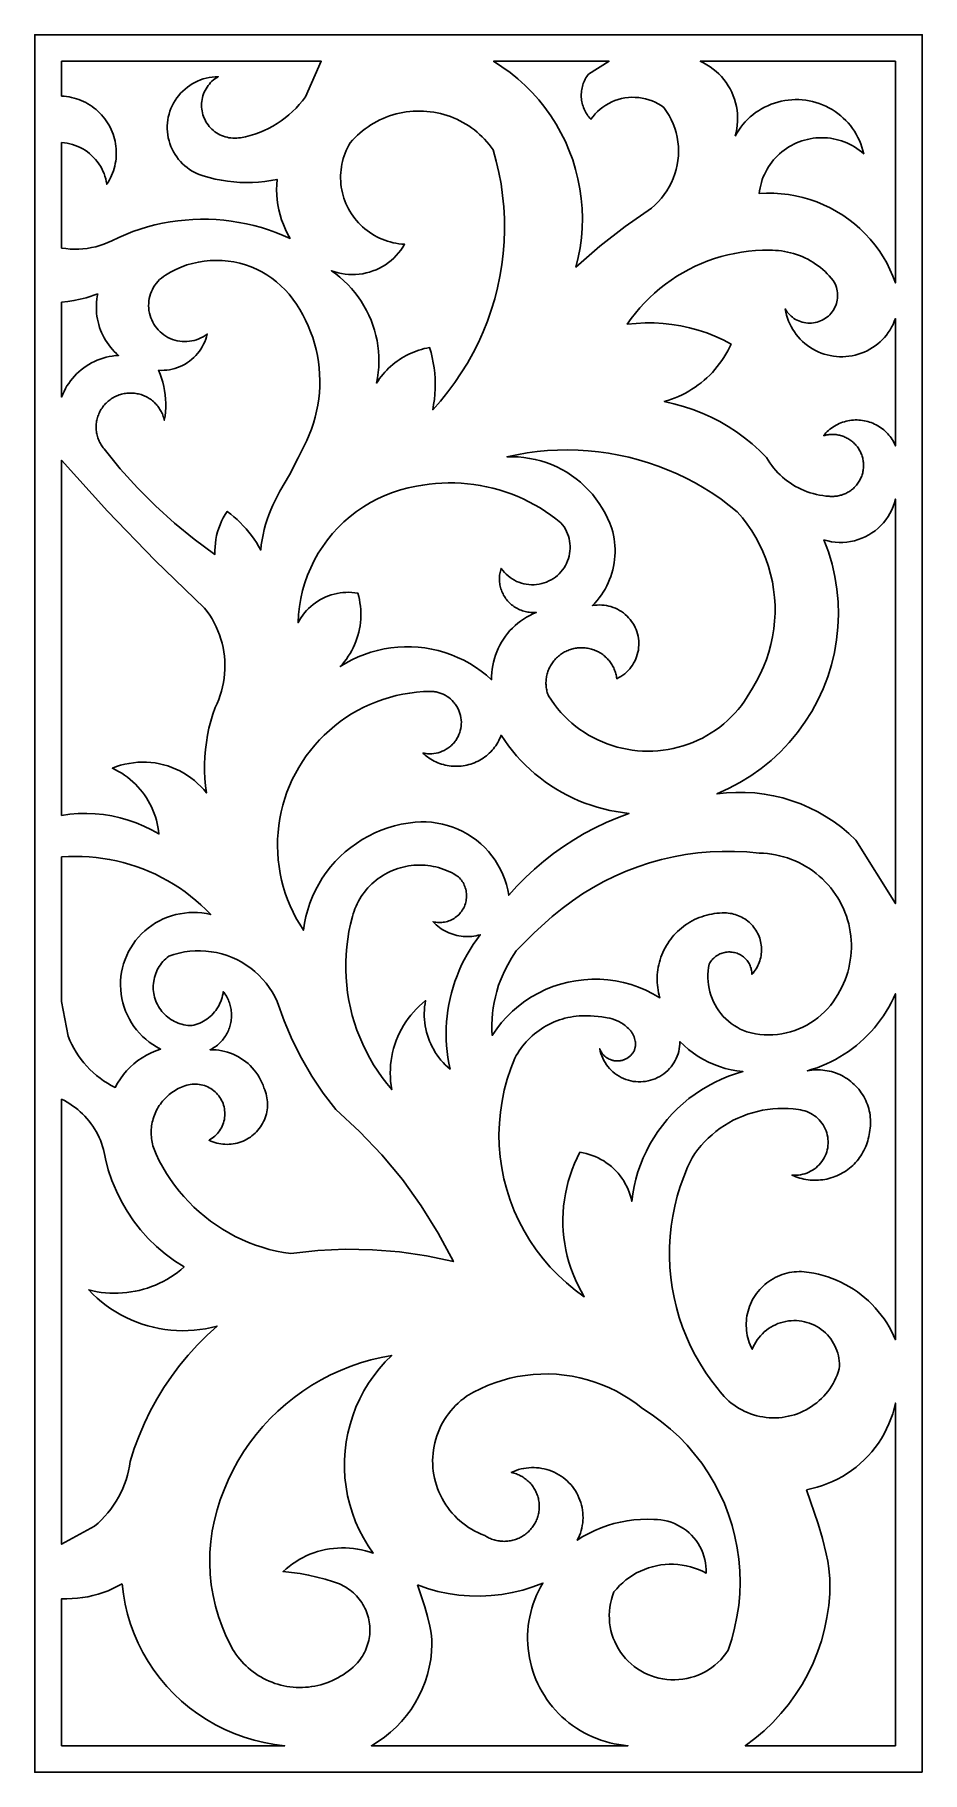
# Model space of a CAD drawing. Header units: centimetres. Extents: x -2.18 to 2.18, y -4.26 to 4.26.
import ezdxf

# ---------------------------------------------------------------- set-up
doc = ezdxf.new("R2010")
doc.units = ezdxf.units.CM
doc.header["$MEASUREMENT"] = 0
doc.layers.add('Layer 1', color=7, linetype='Continuous')

msp = doc.modelspace()

# ---------------------------------------------------------------- linework, layer by layer
at = {"layer": 'Layer 1', "color": 242}
for points, knots in [([(2.17582, -4.26054), (2.17582, -4.26054), (2.17582, 4.26053), (2.17582, 4.26053), (2.17582, 4.26053), (2.17582, 4.26053), (-2.17581, 4.26053), (-2.17581, 4.26053), (-2.17581, 4.26053), (-2.17581, 4.26053), (-2.17581, -4.26054), (-2.17581, -4.26054), (-2.17581, -4.26054), (-2.17581, -4.26054), (2.17582, -4.26054), (2.17582, -4.26054)], [0, 0, 0, 0, 0.2, 0.2, 0.2, 0.2, 0.4, 0.4, 0.4, 0.4, 0.6, 0.6, 0.6, 0.6, 1, 1, 1, 1]), ([(-0.93612, 3.28355), (-0.93612, 3.28355), (-0.92403, 3.26152), (-0.92403, 3.26152), (-0.92403, 3.26152), (-0.92403, 3.26152), (-0.95848, 3.27679), (-0.95848, 3.27679), (-0.95848, 3.27679), (-0.95848, 3.27679), (-0.99343, 3.29074), (-0.99343, 3.29074), (-0.99343, 3.29074), (-0.99343, 3.29074), (-1.02891, 3.30337), (-1.02891, 3.30337), (-1.02891, 3.30337), (-1.02891, 3.30337), (-1.06478, 3.31467), (-1.06478, 3.31467), (-1.06478, 3.31467), (-1.06478, 3.31467), (-1.10107, 3.32462), (-1.10107, 3.32462), (-1.10107, 3.32462), (-1.10107, 3.32462), (-1.13776, 3.33321), (-1.13776, 3.33321), (-1.13776, 3.33321), (-1.13776, 3.33321), (-1.17475, 3.34043), (-1.17475, 3.34043), (-1.17475, 3.34043), (-1.17475, 3.34043), (-1.21203, 3.34627), (-1.21203, 3.34627), (-1.21203, 3.34627), (-1.21203, 3.34627), (-1.24947, 3.35071), (-1.24947, 3.35071), (-1.24947, 3.35071), (-1.24947, 3.35071), (-1.28705, 3.35375), (-1.28705, 3.35375), (-1.28705, 3.35375), (-1.28705, 3.35375), (-1.32469, 3.35539), (-1.32469, 3.35539), (-1.32469, 3.35539), (-1.32469, 3.35539), (-1.36236, 3.35562), (-1.36236, 3.35562), (-1.36236, 3.35562), (-1.36236, 3.35562), (-1.40001, 3.35444), (-1.40001, 3.35444), (-1.40001, 3.35444), (-1.40001, 3.35444), (-1.43758, 3.35185), (-1.43758, 3.35185), (-1.43758, 3.35185), (-1.43758, 3.35185), (-1.47506, 3.34787), (-1.47506, 3.34787), (-1.47506, 3.34787), (-1.47506, 3.34787), (-1.51241, 3.34248), (-1.51241, 3.34248), (-1.51241, 3.34248), (-1.51241, 3.34248), (-1.54952, 3.3357), (-1.54952, 3.3357), (-1.54952, 3.3357), (-1.54952, 3.3357), (-1.58631, 3.32755), (-1.58631, 3.32755), (-1.58631, 3.32755), (-1.58631, 3.32755), (-1.62274, 3.31803), (-1.62274, 3.31803), (-1.62274, 3.31803), (-1.62274, 3.31803), (-1.65877, 3.30718), (-1.65877, 3.30718), (-1.65877, 3.30718), (-1.65877, 3.30718), (-1.69438, 3.29498), (-1.69438, 3.29498), (-1.69438, 3.29498), (-1.69438, 3.29498), (-1.72949, 3.28146), (-1.72949, 3.28146), (-1.72949, 3.28146), (-1.72949, 3.28146), (-1.76408, 3.26663), (-1.76408, 3.26663), (-1.76408, 3.26663), (-1.76408, 3.26663), (-1.79814, 3.25049), (-1.79814, 3.25049), (-1.79814, 3.25049), (-1.79814, 3.25049), (-1.81725, 3.24162), (-1.81725, 3.24162), (-1.81725, 3.24162), (-1.81725, 3.24162), (-1.8368, 3.23377), (-1.8368, 3.23377), (-1.8368, 3.23377), (-1.8368, 3.23377), (-1.85674, 3.22696), (-1.85674, 3.22696), (-1.85674, 3.22696), (-1.85674, 3.22696), (-1.87703, 3.22121), (-1.87703, 3.22121), (-1.87703, 3.22121), (-1.87703, 3.22121), (-1.8976, 3.21653), (-1.8976, 3.21653), (-1.8976, 3.21653), (-1.8976, 3.21653), (-1.91839, 3.21295), (-1.91839, 3.21295), (-1.91839, 3.21295), (-1.91839, 3.21295), (-1.93931, 3.21046), (-1.93931, 3.21046), (-1.93931, 3.21046), (-1.93931, 3.21046), (-1.96037, 3.20908), (-1.96037, 3.20908), (-1.96037, 3.20908), (-1.96037, 3.20908), (-1.98149, 3.20882), (-1.98149, 3.20882), (-1.98149, 3.20882), (-1.98149, 3.20882), (-2.00254, 3.20966), (-2.00254, 3.20966), (-2.00254, 3.20966), (-2.00254, 3.20966), (-2.02356, 3.21161), (-2.02356, 3.21161), (-2.02356, 3.21161), (-2.02356, 3.21161), (-2.04442, 3.21467), (-2.04442, 3.21467), (-2.04442, 3.21467), (-2.04442, 3.21467), (-2.04442, 3.73203), (-2.04442, 3.73203), (-2.04442, 3.73203), (-2.04442, 3.73203), (-2.03076, 3.73074), (-2.03076, 3.73074), (-2.03076, 3.73074), (-2.03076, 3.73074), (-2.01726, 3.72868), (-2.01726, 3.72868), (-2.01726, 3.72868), (-2.01726, 3.72868), (-2.00389, 3.72586), (-2.00389, 3.72586), (-2.00389, 3.72586), (-2.00389, 3.72586), (-1.99072, 3.72231), (-1.99072, 3.72231), (-1.99072, 3.72231), (-1.99072, 3.72231), (-1.97778, 3.71802), (-1.97778, 3.71802), (-1.97778, 3.71802), (-1.97778, 3.71802), (-1.9651, 3.713), (-1.9651, 3.713), (-1.9651, 3.713), (-1.9651, 3.713), (-1.95271, 3.70727), (-1.95271, 3.70727), (-1.95271, 3.70727), (-1.95271, 3.70727), (-1.94066, 3.70082), (-1.94066, 3.70082), (-1.94066, 3.70082), (-1.94066, 3.70082), (-1.92896, 3.69371), (-1.92896, 3.69371), (-1.92896, 3.69371), (-1.92896, 3.69371), (-1.91773, 3.68596), (-1.91773, 3.68596), (-1.91773, 3.68596), (-1.91773, 3.68596), (-1.90699, 3.67761), (-1.90699, 3.67761), (-1.90699, 3.67761), (-1.90699, 3.67761), (-1.89677, 3.66869), (-1.89677, 3.66869), (-1.89677, 3.66869), (-1.89677, 3.66869), (-1.88705, 3.65919), (-1.88705, 3.65919), (-1.88705, 3.65919), (-1.88705, 3.65919), (-1.87789, 3.64915), (-1.87789, 3.64915), (-1.87789, 3.64915), (-1.87789, 3.64915), (-1.86932, 3.6386), (-1.86932, 3.6386), (-1.86932, 3.6386), (-1.86932, 3.6386), (-1.86134, 3.62755), (-1.86134, 3.62755), (-1.86134, 3.62755), (-1.86134, 3.62755), (-1.85401, 3.61607), (-1.85401, 3.61607), (-1.85401, 3.61607), (-1.85401, 3.61607), (-1.84737, 3.60422), (-1.84737, 3.60422), (-1.84737, 3.60422), (-1.84737, 3.60422), (-1.84146, 3.59204), (-1.84146, 3.59204), (-1.84146, 3.59204), (-1.84146, 3.59204), (-1.83624, 3.57956), (-1.83624, 3.57956), (-1.83624, 3.57956), (-1.83624, 3.57956), (-1.83174, 3.5668), (-1.83174, 3.5668), (-1.83174, 3.5668), (-1.83174, 3.5668), (-1.82796, 3.55379), (-1.82796, 3.55379), (-1.82796, 3.55379), (-1.82796, 3.55379), (-1.82494, 3.54057), (-1.82494, 3.54057), (-1.82494, 3.54057), (-1.82494, 3.54057), (-1.82271, 3.52717), (-1.82271, 3.52717), (-1.82271, 3.52717), (-1.82271, 3.52717), (-1.81604, 3.53763), (-1.81604, 3.53763), (-1.81604, 3.53763), (-1.81604, 3.53763), (-1.8099, 3.54832), (-1.8099, 3.54832), (-1.8099, 3.54832), (-1.8099, 3.54832), (-1.80425, 3.55925), (-1.80425, 3.55925), (-1.80425, 3.55925), (-1.80425, 3.55925), (-1.79909, 3.57038), (-1.79909, 3.57038), (-1.79909, 3.57038), (-1.79909, 3.57038), (-1.79446, 3.58171), (-1.79446, 3.58171), (-1.79446, 3.58171), (-1.79446, 3.58171), (-1.79032, 3.59321), (-1.79032, 3.59321), (-1.79032, 3.59321), (-1.79032, 3.59321), (-1.78671, 3.60487), (-1.78671, 3.60487), (-1.78671, 3.60487), (-1.78671, 3.60487), (-1.78359, 3.61667), (-1.78359, 3.61667), (-1.78359, 3.61667), (-1.78359, 3.61667), (-1.78102, 3.62859), (-1.78102, 3.62859), (-1.78102, 3.62859), (-1.78102, 3.62859), (-1.77896, 3.64062), (-1.77896, 3.64062), (-1.77896, 3.64062), (-1.77896, 3.64062), (-1.77744, 3.65274), (-1.77744, 3.65274), (-1.77744, 3.65274), (-1.77744, 3.65274), (-1.77646, 3.66493), (-1.77646, 3.66493), (-1.77646, 3.66493), (-1.77646, 3.66493), (-1.77603, 3.67717), (-1.77603, 3.67717), (-1.77603, 3.67717), (-1.77603, 3.67717), (-1.77613, 3.68945), (-1.77613, 3.68945), (-1.77613, 3.68945), (-1.77613, 3.68945), (-1.77676, 3.70174), (-1.77676, 3.70174), (-1.77676, 3.70174), (-1.77676, 3.70174), (-1.77797, 3.71404), (-1.77797, 3.71404), (-1.77797, 3.71404), (-1.77797, 3.71404), (-1.77971, 3.72628), (-1.77971, 3.72628), (-1.77971, 3.72628), (-1.77971, 3.72628), (-1.78201, 3.73838), (-1.78201, 3.73838), (-1.78201, 3.73838), (-1.78201, 3.73838), (-1.7848, 3.75034), (-1.7848, 3.75034), (-1.7848, 3.75034), (-1.7848, 3.75034), (-1.78815, 3.76213), (-1.78815, 3.76213), (-1.78815, 3.76213), (-1.78815, 3.76213), (-1.792, 3.77375), (-1.792, 3.77375), (-1.792, 3.77375), (-1.792, 3.77375), (-1.79633, 3.78518), (-1.79633, 3.78518), (-1.79633, 3.78518), (-1.79633, 3.78518), (-1.80119, 3.79639), (-1.80119, 3.79639), (-1.80119, 3.79639), (-1.80119, 3.79639), (-1.80651, 3.80738), (-1.80651, 3.80738), (-1.80651, 3.80738), (-1.80651, 3.80738), (-1.81233, 3.81813), (-1.81233, 3.81813), (-1.81233, 3.81813), (-1.81233, 3.81813), (-1.8186, 3.82862), (-1.8186, 3.82862), (-1.8186, 3.82862), (-1.8186, 3.82862), (-1.82537, 3.83883), (-1.82537, 3.83883), (-1.82537, 3.83883), (-1.82537, 3.83883), (-1.83256, 3.84876), (-1.83256, 3.84876), (-1.83256, 3.84876), (-1.83256, 3.84876), (-1.84021, 3.85838), (-1.84021, 3.85838), (-1.84021, 3.85838), (-1.84021, 3.85838), (-1.84829, 3.86769), (-1.84829, 3.86769), (-1.84829, 3.86769), (-1.84829, 3.86769), (-1.8568, 3.87665), (-1.8568, 3.87665), (-1.8568, 3.87665), (-1.8568, 3.87665), (-1.86574, 3.88527), (-1.86574, 3.88527), (-1.86574, 3.88527), (-1.86574, 3.88527), (-1.87506, 3.89348), (-1.87506, 3.89348), (-1.87506, 3.89348), (-1.87506, 3.89348), (-1.88472, 3.90126), (-1.88472, 3.90126), (-1.88472, 3.90126), (-1.88472, 3.90126), (-1.89464, 3.90857), (-1.89464, 3.90857), (-1.89464, 3.90857), (-1.89464, 3.90857), (-1.90489, 3.91544), (-1.90489, 3.91544), (-1.90489, 3.91544), (-1.90489, 3.91544), (-1.9154, 3.92183), (-1.9154, 3.92183), (-1.9154, 3.92183), (-1.9154, 3.92183), (-1.92617, 3.92777), (-1.92617, 3.92777), (-1.92617, 3.92777), (-1.92617, 3.92777), (-1.93718, 3.93322), (-1.93718, 3.93322), (-1.93718, 3.93322), (-1.93718, 3.93322), (-1.94841, 3.93818), (-1.94841, 3.93818), (-1.94841, 3.93818), (-1.94841, 3.93818), (-1.95988, 3.94266), (-1.95988, 3.94266), (-1.95988, 3.94266), (-1.95988, 3.94266), (-1.9715, 3.94664), (-1.9715, 3.94664), (-1.9715, 3.94664), (-1.9715, 3.94664), (-1.98333, 3.95011), (-1.98333, 3.95011), (-1.98333, 3.95011), (-1.98333, 3.95011), (-1.99528, 3.95307), (-1.99528, 3.95307), (-1.99528, 3.95307), (-1.99528, 3.95307), (-2.0074, 3.95551), (-2.0074, 3.95551), (-2.0074, 3.95551), (-2.0074, 3.95551), (-2.01962, 3.95743), (-2.01962, 3.95743), (-2.01962, 3.95743), (-2.01962, 3.95743), (-2.03197, 3.95881), (-2.03197, 3.95881), (-2.03197, 3.95881), (-2.03197, 3.95881), (-2.04442, 3.95965), (-2.04442, 3.95965), (-2.04442, 3.95965), (-2.04442, 3.95965), (-2.04442, 4.13032), (-2.04442, 4.13032), (-2.04442, 4.13032), (-2.04442, 4.13032), (-0.77139, 4.13032), (-0.77139, 4.13032), (-0.77139, 4.13032), (-0.77139, 4.13032), (-0.84894, 3.95622), (-0.84894, 3.95622), (-0.84894, 3.95622), (-0.84894, 3.95622), (-0.86329, 3.93693), (-0.86329, 3.93693), (-0.86329, 3.93693), (-0.86329, 3.93693), (-0.8786, 3.91839), (-0.8786, 3.91839), (-0.8786, 3.91839), (-0.8786, 3.91839), (-0.89476, 3.90064), (-0.89476, 3.90064), (-0.89476, 3.90064), (-0.89476, 3.90064), (-0.91178, 3.88369), (-0.91178, 3.88369), (-0.91178, 3.88369), (-0.91178, 3.88369), (-0.92961, 3.8676), (-0.92961, 3.8676), (-0.92961, 3.8676), (-0.92961, 3.8676), (-0.9482, 3.85237), (-0.9482, 3.85237), (-0.9482, 3.85237), (-0.9482, 3.85237), (-0.96758, 3.83806), (-0.96758, 3.83806), (-0.96758, 3.83806), (-0.96758, 3.83806), (-0.98765, 3.82467), (-0.98765, 3.82467), (-0.98765, 3.82467), (-0.98765, 3.82467), (-1.00838, 3.81228), (-1.00838, 3.81228), (-1.00838, 3.81228), (-1.00838, 3.81228), (-1.02966, 3.80092), (-1.02966, 3.80092), (-1.02966, 3.80092), (-1.02966, 3.80092), (-1.05144, 3.79064), (-1.05144, 3.79064), (-1.05144, 3.79064), (-1.05144, 3.79064), (-1.07371, 3.78142), (-1.07371, 3.78142), (-1.07371, 3.78142), (-1.07371, 3.78142), (-1.09637, 3.77329), (-1.09637, 3.77329), (-1.09637, 3.77329), (-1.09637, 3.77329), (-1.11946, 3.76626), (-1.11946, 3.76626), (-1.11946, 3.76626), (-1.11946, 3.76626), (-1.14285, 3.76036), (-1.14285, 3.76036), (-1.14285, 3.76036), (-1.14285, 3.76036), (-1.1666, 3.75559), (-1.1666, 3.75559), (-1.1666, 3.75559), (-1.1666, 3.75559), (-1.17612, 3.7542), (-1.17612, 3.7542), (-1.17612, 3.7542), (-1.17612, 3.7542), (-1.18568, 3.75337), (-1.18568, 3.75337), (-1.18568, 3.75337), (-1.18568, 3.75337), (-1.19521, 3.7531), (-1.19521, 3.7531), (-1.19521, 3.7531), (-1.19521, 3.7531), (-1.2047, 3.75339), (-1.2047, 3.75339), (-1.2047, 3.75339), (-1.2047, 3.75339), (-1.21413, 3.75421), (-1.21413, 3.75421), (-1.21413, 3.75421), (-1.21413, 3.75421), (-1.22346, 3.75557), (-1.22346, 3.75557), (-1.22346, 3.75557), (-1.22346, 3.75557), (-1.23269, 3.75746), (-1.23269, 3.75746), (-1.23269, 3.75746), (-1.23269, 3.75746), (-1.24178, 3.75988), (-1.24178, 3.75988), (-1.24178, 3.75988), (-1.24178, 3.75988), (-1.25072, 3.76281), (-1.25072, 3.76281), (-1.25072, 3.76281), (-1.25072, 3.76281), (-1.25949, 3.76625), (-1.25949, 3.76625), (-1.25949, 3.76625), (-1.25949, 3.76625), (-1.26806, 3.7702), (-1.26806, 3.7702), (-1.26806, 3.7702), (-1.26806, 3.7702), (-1.27641, 3.77463), (-1.27641, 3.77463), (-1.27641, 3.77463), (-1.27641, 3.77463), (-1.28448, 3.77956), (-1.28448, 3.77956), (-1.28448, 3.77956), (-1.28448, 3.77956), (-1.2923, 3.78497), (-1.2923, 3.78497), (-1.2923, 3.78497), (-1.2923, 3.78497), (-1.29982, 3.79085), (-1.29982, 3.79085), (-1.29982, 3.79085), (-1.29982, 3.79085), (-1.30702, 3.79721), (-1.30702, 3.79721), (-1.30702, 3.79721), (-1.30702, 3.79721), (-1.31382, 3.80397), (-1.31382, 3.80397), (-1.31382, 3.80397), (-1.31382, 3.80397), (-1.32019, 3.81107), (-1.32019, 3.81107), (-1.32019, 3.81107), (-1.32019, 3.81107), (-1.3261, 3.81849), (-1.3261, 3.81849), (-1.3261, 3.81849), (-1.3261, 3.81849), (-1.33152, 3.82622), (-1.33152, 3.82622), (-1.33152, 3.82622), (-1.33152, 3.82622), (-1.33645, 3.83421), (-1.33645, 3.83421), (-1.33645, 3.83421), (-1.33645, 3.83421), (-1.34092, 3.84245), (-1.34092, 3.84245), (-1.34092, 3.84245), (-1.34092, 3.84245), (-1.34489, 3.85093), (-1.34489, 3.85093), (-1.34489, 3.85093), (-1.34489, 3.85093), (-1.34837, 3.85961), (-1.34837, 3.85961), (-1.34837, 3.85961), (-1.34837, 3.85961), (-1.3513, 3.86847), (-1.3513, 3.86847), (-1.3513, 3.86847), (-1.3513, 3.86847), (-1.35376, 3.87749), (-1.35376, 3.87749), (-1.35376, 3.87749), (-1.35376, 3.87749), (-1.35566, 3.88666), (-1.35566, 3.88666), (-1.35566, 3.88666), (-1.35566, 3.88666), (-1.35701, 3.89594), (-1.35701, 3.89594), (-1.35701, 3.89594), (-1.35701, 3.89594), (-1.35787, 3.90531), (-1.35787, 3.90531), (-1.35787, 3.90531), (-1.35787, 3.90531), (-1.35813, 3.91475), (-1.35813, 3.91475), (-1.35813, 3.91475), (-1.35813, 3.91475), (-1.35783, 3.92424), (-1.35783, 3.92424), (-1.35783, 3.92424), (-1.35783, 3.92424), (-1.35698, 3.93376), (-1.35698, 3.93376), (-1.35698, 3.93376), (-1.35698, 3.93376), (-1.35556, 3.94321), (-1.35556, 3.94321), (-1.35556, 3.94321), (-1.35556, 3.94321), (-1.35359, 3.95251), (-1.35359, 3.95251), (-1.35359, 3.95251), (-1.35359, 3.95251), (-1.3511, 3.96162), (-1.3511, 3.96162), (-1.3511, 3.96162), (-1.3511, 3.96162), (-1.34808, 3.97054), (-1.34808, 3.97054), (-1.34808, 3.97054), (-1.34808, 3.97054), (-1.34453, 3.97925), (-1.34453, 3.97925), (-1.34453, 3.97925), (-1.34453, 3.97925), (-1.34052, 3.98771), (-1.34052, 3.98771), (-1.34052, 3.98771), (-1.34052, 3.98771), (-1.33602, 3.99591), (-1.33602, 3.99591), (-1.33602, 3.99591), (-1.33602, 3.99591), (-1.33103, 4.00385), (-1.33103, 4.00385), (-1.33103, 4.00385), (-1.33103, 4.00385), (-1.32561, 4.01148), (-1.32561, 4.01148), (-1.32561, 4.01148), (-1.32561, 4.01148), (-1.31976, 4.01879), (-1.31976, 4.01879), (-1.31976, 4.01879), (-1.31976, 4.01879), (-1.31346, 4.02577), (-1.31346, 4.02577), (-1.31346, 4.02577), (-1.31346, 4.02577), (-1.30676, 4.03239), (-1.30676, 4.03239), (-1.30676, 4.03239), (-1.30676, 4.03239), (-1.29966, 4.03863), (-1.29966, 4.03863), (-1.29966, 4.03863), (-1.29966, 4.03863), (-1.29217, 4.04448), (-1.29217, 4.04448), (-1.29217, 4.04448), (-1.29217, 4.04448), (-1.28432, 4.0499), (-1.28432, 4.0499), (-1.28432, 4.0499), (-1.28432, 4.0499), (-1.27608, 4.05489), (-1.27608, 4.05489), (-1.27608, 4.05489), (-1.27608, 4.05489), (-1.29115, 4.05438), (-1.29115, 4.05438), (-1.29115, 4.05438), (-1.29115, 4.05438), (-1.30606, 4.05298), (-1.30606, 4.05298), (-1.30606, 4.05298), (-1.30606, 4.05298), (-1.32078, 4.05072), (-1.32078, 4.05072), (-1.32078, 4.05072), (-1.32078, 4.05072), (-1.33527, 4.04761), (-1.33527, 4.04761), (-1.33527, 4.04761), (-1.33527, 4.04761), (-1.34949, 4.04367), (-1.34949, 4.04367), (-1.34949, 4.04367), (-1.34949, 4.04367), (-1.36345, 4.03893), (-1.36345, 4.03893), (-1.36345, 4.03893), (-1.36345, 4.03893), (-1.37705, 4.03339), (-1.37705, 4.03339), (-1.37705, 4.03339), (-1.37705, 4.03339), (-1.39032, 4.02708), (-1.39032, 4.02708), (-1.39032, 4.02708), (-1.39032, 4.02708), (-1.40319, 4.02001), (-1.40319, 4.02001), (-1.40319, 4.02001), (-1.40319, 4.02001), (-1.41561, 4.01219), (-1.41561, 4.01219), (-1.41561, 4.01219), (-1.41561, 4.01219), (-1.4276, 4.00367), (-1.4276, 4.00367), (-1.4276, 4.00367), (-1.4276, 4.00367), (-1.43906, 3.99443), (-1.43906, 3.99443), (-1.43906, 3.99443), (-1.43906, 3.99443), (-1.45, 3.98451), (-1.45, 3.98451), (-1.45, 3.98451), (-1.45, 3.98451), (-1.46038, 3.97392), (-1.46038, 3.97392), (-1.46038, 3.97392), (-1.46038, 3.97392), (-1.47013, 3.96268), (-1.47013, 3.96268), (-1.47013, 3.96268), (-1.47013, 3.96268), (-1.47927, 3.9508), (-1.47927, 3.9508), (-1.47927, 3.9508), (-1.47927, 3.9508), (-1.48767, 3.93841), (-1.48767, 3.93841), (-1.48767, 3.93841), (-1.48767, 3.93841), (-1.49526, 3.92562), (-1.49526, 3.92562), (-1.49526, 3.92562), (-1.49526, 3.92562), (-1.50203, 3.91248), (-1.50203, 3.91248), (-1.50203, 3.91248), (-1.50203, 3.91248), (-1.50797, 3.89902), (-1.50797, 3.89902), (-1.50797, 3.89902), (-1.50797, 3.89902), (-1.5131, 3.88528), (-1.5131, 3.88528), (-1.5131, 3.88528), (-1.5131, 3.88528), (-1.5174, 3.8713), (-1.5174, 3.8713), (-1.5174, 3.8713), (-1.5174, 3.8713), (-1.52085, 3.85712), (-1.52085, 3.85712), (-1.52085, 3.85712), (-1.52085, 3.85712), (-1.52344, 3.84278), (-1.52344, 3.84278), (-1.52344, 3.84278), (-1.52344, 3.84278), (-1.52522, 3.8283), (-1.52522, 3.8283), (-1.52522, 3.8283), (-1.52522, 3.8283), (-1.5261, 3.81374), (-1.5261, 3.81374), (-1.5261, 3.81374), (-1.5261, 3.81374), (-1.52614, 3.79913), (-1.52614, 3.79913), (-1.52614, 3.79913), (-1.52614, 3.79913), (-1.52532, 3.7845), (-1.52532, 3.7845), (-1.52532, 3.7845), (-1.52532, 3.7845), (-1.52361, 3.7699), (-1.52361, 3.7699), (-1.52361, 3.7699), (-1.52361, 3.7699), (-1.52101, 3.75537), (-1.52101, 3.75537), (-1.52101, 3.75537), (-1.52101, 3.75537), (-1.51756, 3.74094), (-1.51756, 3.74094), (-1.51756, 3.74094), (-1.51756, 3.74094), (-1.5132, 3.72665), (-1.5132, 3.72665), (-1.5132, 3.72665), (-1.5132, 3.72665), (-1.50797, 3.71265), (-1.50797, 3.71265), (-1.50797, 3.71265), (-1.50797, 3.71265), (-1.50196, 3.69906), (-1.50196, 3.69906), (-1.50196, 3.69906), (-1.50196, 3.69906), (-1.4952, 3.68591), (-1.4952, 3.68591), (-1.4952, 3.68591), (-1.4952, 3.68591), (-1.48767, 3.67325), (-1.48767, 3.67325), (-1.48767, 3.67325), (-1.48767, 3.67325), (-1.47943, 3.66109), (-1.47943, 3.66109), (-1.47943, 3.66109), (-1.47943, 3.66109), (-1.47053, 3.64945), (-1.47053, 3.64945), (-1.47053, 3.64945), (-1.47053, 3.64945), (-1.46094, 3.63837), (-1.46094, 3.63837), (-1.46094, 3.63837), (-1.46094, 3.63837), (-1.45076, 3.62787), (-1.45076, 3.62787), (-1.45076, 3.62787), (-1.45076, 3.62787), (-1.43995, 3.61798), (-1.43995, 3.61798), (-1.43995, 3.61798), (-1.43995, 3.61798), (-1.42855, 3.60873), (-1.42855, 3.60873), (-1.42855, 3.60873), (-1.42855, 3.60873), (-1.41663, 3.60014), (-1.41663, 3.60014), (-1.41663, 3.60014), (-1.41663, 3.60014), (-1.40418, 3.59224), (-1.40418, 3.59224), (-1.40418, 3.59224), (-1.40418, 3.59224), (-1.39127, 3.58505), (-1.39127, 3.58505), (-1.39127, 3.58505), (-1.39127, 3.58505), (-1.37787, 3.5786), (-1.37787, 3.5786), (-1.37787, 3.5786), (-1.37787, 3.5786), (-1.36404, 3.57293), (-1.36404, 3.57293), (-1.36404, 3.57293), (-1.36404, 3.57293), (-1.34978, 3.56807), (-1.34978, 3.56807), (-1.34978, 3.56807), (-1.34978, 3.56807), (-1.32045, 3.55966), (-1.32045, 3.55966), (-1.32045, 3.55966), (-1.32045, 3.55966), (-1.29082, 3.55251), (-1.29082, 3.55251), (-1.29082, 3.55251), (-1.29082, 3.55251), (-1.2609, 3.5466), (-1.2609, 3.5466), (-1.2609, 3.5466), (-1.2609, 3.5466), (-1.23072, 3.54195), (-1.23072, 3.54195), (-1.23072, 3.54195), (-1.23072, 3.54195), (-1.2004, 3.53858), (-1.2004, 3.53858), (-1.2004, 3.53858), (-1.2004, 3.53858), (-1.16995, 3.53648), (-1.16995, 3.53648), (-1.16995, 3.53648), (-1.16995, 3.53648), (-1.13944, 3.53567), (-1.13944, 3.53567), (-1.13944, 3.53567), (-1.13944, 3.53567), (-1.10892, 3.53614), (-1.10892, 3.53614), (-1.10892, 3.53614), (-1.10892, 3.53614), (-1.07844, 3.53789), (-1.07844, 3.53789), (-1.07844, 3.53789), (-1.07844, 3.53789), (-1.04809, 3.54093), (-1.04809, 3.54093), (-1.04809, 3.54093), (-1.04809, 3.54093), (-1.01787, 3.54522), (-1.01787, 3.54522), (-1.01787, 3.54522), (-1.01787, 3.54522), (-0.98785, 3.5508), (-0.98785, 3.5508), (-0.98785, 3.5508), (-0.98785, 3.5508), (-0.98956, 3.52577), (-0.98956, 3.52577), (-0.98956, 3.52577), (-0.98956, 3.52577), (-0.98999, 3.50072), (-0.98999, 3.50072), (-0.98999, 3.50072), (-0.98999, 3.50072), (-0.9891, 3.47567), (-0.9891, 3.47567), (-0.9891, 3.47567), (-0.9891, 3.47567), (-0.9869, 3.45069), (-0.9869, 3.45069), (-0.9869, 3.45069), (-0.9869, 3.45069), (-0.98342, 3.42585), (-0.98342, 3.42585), (-0.98342, 3.42585), (-0.98342, 3.42585), (-0.97865, 3.40123), (-0.97865, 3.40123), (-0.97865, 3.40123), (-0.97865, 3.40123), (-0.97261, 3.3769), (-0.97261, 3.3769), (-0.97261, 3.3769), (-0.97261, 3.3769), (-0.96532, 3.35289), (-0.96532, 3.35289), (-0.96532, 3.35289), (-0.96532, 3.35289), (-0.95678, 3.32928), (-0.95678, 3.32928), (-0.95678, 3.32928), (-0.95678, 3.32928), (-0.94705, 3.30615), (-0.94705, 3.30615), (-0.94705, 3.30615), (-0.94705, 3.30615), (-0.93612, 3.28355), (-0.93612, 3.28355)], [0, 0, 0, 0, 0.0040161, 0.0040161, 0.0040161, 0.0040161, 0.0080321, 0.0080321, 0.0080321, 0.0080321, 0.0120482, 0.0120482, 0.0120482, 0.0120482, 0.0160643, 0.0160643, 0.0160643, 0.0160643, 0.0200803, 0.0200803, 0.0200803, 0.0200803, 0.0240964, 0.0240964, 0.0240964, 0.0240964, 0.0281124, 0.0281124, 0.0281124, 0.0281124, 0.0321285, 0.0321285, 0.0321285, 0.0321285, 0.0361446, 0.0361446, 0.0361446, 0.0361446, 0.0401606, 0.0401606, 0.0401606, 0.0401606, 0.0441767, 0.0441767, 0.0441767, 0.0441767, 0.0481928, 0.0481928, 0.0481928, 0.0481928, 0.0522088, 0.0522088, 0.0522088, 0.0522088, 0.0562249, 0.0562249, 0.0562249, 0.0562249, 0.060241, 0.060241, 0.060241, 0.060241, 0.064257, 0.064257, 0.064257, 0.064257, 0.0682731, 0.0682731, 0.0682731, 0.0682731, 0.0722892, 0.0722892, 0.0722892, 0.0722892, 0.0763052, 0.0763052, 0.0763052, 0.0763052, 0.0803213, 0.0803213, 0.0803213, 0.0803213, 0.0843373, 0.0843373, 0.0843373, 0.0843373, 0.0883534, 0.0883534, 0.0883534, 0.0883534, 0.0923695, 0.0923695, 0.0923695, 0.0923695, 0.0963855, 0.0963855, 0.0963855, 0.0963855, 0.1004016, 0.1004016, 0.1004016, 0.1004016, 0.1044177, 0.1044177, 0.1044177, 0.1044177, 0.1084337, 0.1084337, 0.1084337, 0.1084337, 0.1124498, 0.1124498, 0.1124498, 0.1124498, 0.1164659, 0.1164659, 0.1164659, 0.1164659, 0.1204819, 0.1204819, 0.1204819, 0.1204819, 0.124498, 0.124498, 0.124498, 0.124498, 0.1285141, 0.1285141, 0.1285141, 0.1285141, 0.1325301, 0.1325301, 0.1325301, 0.1325301, 0.1365462, 0.1365462, 0.1365462, 0.1365462, 0.1405622, 0.1405622, 0.1405622, 0.1405622, 0.1445783, 0.1445783, 0.1445783, 0.1445783, 0.1485944, 0.1485944, 0.1485944, 0.1485944, 0.1526104, 0.1526104, 0.1526104, 0.1526104, 0.1566265, 0.1566265, 0.1566265, 0.1566265, 0.1606426, 0.1606426, 0.1606426, 0.1606426, 0.1646586, 0.1646586, 0.1646586, 0.1646586, 0.1686747, 0.1686747, 0.1686747, 0.1686747, 0.1726908, 0.1726908, 0.1726908, 0.1726908, 0.1767068, 0.1767068, 0.1767068, 0.1767068, 0.1807229, 0.1807229, 0.1807229, 0.1807229, 0.184739, 0.184739, 0.184739, 0.184739, 0.188755, 0.188755, 0.188755, 0.188755, 0.1927711, 0.1927711, 0.1927711, 0.1927711, 0.1967871, 0.1967871, 0.1967871, 0.1967871, 0.2008032, 0.2008032, 0.2008032, 0.2008032, 0.2048193, 0.2048193, 0.2048193, 0.2048193, 0.2088353, 0.2088353, 0.2088353, 0.2088353, 0.2128514, 0.2128514, 0.2128514, 0.2128514, 0.2168675, 0.2168675, 0.2168675, 0.2168675, 0.2208835, 0.2208835, 0.2208835, 0.2208835, 0.2248996, 0.2248996, 0.2248996, 0.2248996, 0.2289157, 0.2289157, 0.2289157, 0.2289157, 0.2329317, 0.2329317, 0.2329317, 0.2329317, 0.2369478, 0.2369478, 0.2369478, 0.2369478, 0.2409639, 0.2409639, 0.2409639, 0.2409639, 0.2449799, 0.2449799, 0.2449799, 0.2449799, 0.248996, 0.248996, 0.248996, 0.248996, 0.253012, 0.253012, 0.253012, 0.253012, 0.2570281, 0.2570281, 0.2570281, 0.2570281, 0.2610442, 0.2610442, 0.2610442, 0.2610442, 0.2650602, 0.2650602, 0.2650602, 0.2650602, 0.2690763, 0.2690763, 0.2690763, 0.2690763, 0.2730924, 0.2730924, 0.2730924, 0.2730924, 0.2771084, 0.2771084, 0.2771084, 0.2771084, 0.2811245, 0.2811245, 0.2811245, 0.2811245, 0.2851406, 0.2851406, 0.2851406, 0.2851406, 0.2891566, 0.2891566, 0.2891566, 0.2891566, 0.2931727, 0.2931727, 0.2931727, 0.2931727, 0.2971888, 0.2971888, 0.2971888, 0.2971888, 0.3012048, 0.3012048, 0.3012048, 0.3012048, 0.3052209, 0.3052209, 0.3052209, 0.3052209, 0.3092369, 0.3092369, 0.3092369, 0.3092369, 0.313253, 0.313253, 0.313253, 0.313253, 0.3172691, 0.3172691, 0.3172691, 0.3172691, 0.3212851, 0.3212851, 0.3212851, 0.3212851, 0.3253012, 0.3253012, 0.3253012, 0.3253012, 0.3293173, 0.3293173, 0.3293173, 0.3293173, 0.3333333, 0.3333333, 0.3333333, 0.3333333, 0.3373494, 0.3373494, 0.3373494, 0.3373494, 0.3413655, 0.3413655, 0.3413655, 0.3413655, 0.3453815, 0.3453815, 0.3453815, 0.3453815, 0.3493976, 0.3493976, 0.3493976, 0.3493976, 0.3534137, 0.3534137, 0.3534137, 0.3534137, 0.3574297, 0.3574297, 0.3574297, 0.3574297, 0.3614458, 0.3614458, 0.3614458, 0.3614458, 0.3654618, 0.3654618, 0.3654618, 0.3654618, 0.3694779, 0.3694779, 0.3694779, 0.3694779, 0.373494, 0.373494, 0.373494, 0.373494, 0.37751, 0.37751, 0.37751, 0.37751, 0.3815261, 0.3815261, 0.3815261, 0.3815261, 0.3855422, 0.3855422, 0.3855422, 0.3855422, 0.3895582, 0.3895582, 0.3895582, 0.3895582, 0.3935743, 0.3935743, 0.3935743, 0.3935743, 0.3975904, 0.3975904, 0.3975904, 0.3975904, 0.4016064, 0.4016064, 0.4016064, 0.4016064, 0.4056225, 0.4056225, 0.4056225, 0.4056225, 0.4096386, 0.4096386, 0.4096386, 0.4096386, 0.4136546, 0.4136546, 0.4136546, 0.4136546, 0.4176707, 0.4176707, 0.4176707, 0.4176707, 0.4216867, 0.4216867, 0.4216867, 0.4216867, 0.4257028, 0.4257028, 0.4257028, 0.4257028, 0.4297189, 0.4297189, 0.4297189, 0.4297189, 0.4337349, 0.4337349, 0.4337349, 0.4337349, 0.437751, 0.437751, 0.437751, 0.437751, 0.4417671, 0.4417671, 0.4417671, 0.4417671, 0.4457831, 0.4457831, 0.4457831, 0.4457831, 0.4497992, 0.4497992, 0.4497992, 0.4497992, 0.4538153, 0.4538153, 0.4538153, 0.4538153, 0.4578313, 0.4578313, 0.4578313, 0.4578313, 0.4618474, 0.4618474, 0.4618474, 0.4618474, 0.4658635, 0.4658635, 0.4658635, 0.4658635, 0.4698795, 0.4698795, 0.4698795, 0.4698795, 0.4738956, 0.4738956, 0.4738956, 0.4738956, 0.4779116, 0.4779116, 0.4779116, 0.4779116, 0.4819277, 0.4819277, 0.4819277, 0.4819277, 0.4859438, 0.4859438, 0.4859438, 0.4859438, 0.4899598, 0.4899598, 0.4899598, 0.4899598, 0.4939759, 0.4939759, 0.4939759, 0.4939759, 0.497992, 0.497992, 0.497992, 0.497992, 0.502008, 0.502008, 0.502008, 0.502008, 0.5060241, 0.5060241, 0.5060241, 0.5060241, 0.5100402, 0.5100402, 0.5100402, 0.5100402, 0.5140562, 0.5140562, 0.5140562, 0.5140562, 0.5180723, 0.5180723, 0.5180723, 0.5180723, 0.5220884, 0.5220884, 0.5220884, 0.5220884, 0.5261044, 0.5261044, 0.5261044, 0.5261044, 0.5301205, 0.5301205, 0.5301205, 0.5301205, 0.5341365, 0.5341365, 0.5341365, 0.5341365, 0.5381526, 0.5381526, 0.5381526, 0.5381526, 0.5421687, 0.5421687, 0.5421687, 0.5421687, 0.5461847, 0.5461847, 0.5461847, 0.5461847, 0.5502008, 0.5502008, 0.5502008, 0.5502008, 0.5542169, 0.5542169, 0.5542169, 0.5542169, 0.5582329, 0.5582329, 0.5582329, 0.5582329, 0.562249, 0.562249, 0.562249, 0.562249, 0.5662651, 0.5662651, 0.5662651, 0.5662651, 0.5702811, 0.5702811, 0.5702811, 0.5702811, 0.5742972, 0.5742972, 0.5742972, 0.5742972, 0.5783133, 0.5783133, 0.5783133, 0.5783133, 0.5823293, 0.5823293, 0.5823293, 0.5823293, 0.5863454, 0.5863454, 0.5863454, 0.5863454, 0.5903614, 0.5903614, 0.5903614, 0.5903614, 0.5943775, 0.5943775, 0.5943775, 0.5943775, 0.5983936, 0.5983936, 0.5983936, 0.5983936, 0.6024096, 0.6024096, 0.6024096, 0.6024096, 0.6064257, 0.6064257, 0.6064257, 0.6064257, 0.6104418, 0.6104418, 0.6104418, 0.6104418, 0.6144578, 0.6144578, 0.6144578, 0.6144578, 0.6184739, 0.6184739, 0.6184739, 0.6184739, 0.62249, 0.62249, 0.62249, 0.62249, 0.626506, 0.626506, 0.626506, 0.626506, 0.6305221, 0.6305221, 0.6305221, 0.6305221, 0.6345382, 0.6345382, 0.6345382, 0.6345382, 0.6385542, 0.6385542, 0.6385542, 0.6385542, 0.6425703, 0.6425703, 0.6425703, 0.6425703, 0.6465863, 0.6465863, 0.6465863, 0.6465863, 0.6506024, 0.6506024, 0.6506024, 0.6506024, 0.6546185, 0.6546185, 0.6546185, 0.6546185, 0.6586345, 0.6586345, 0.6586345, 0.6586345, 0.6626506, 0.6626506, 0.6626506, 0.6626506, 0.6666667, 0.6666667, 0.6666667, 0.6666667, 0.6706827, 0.6706827, 0.6706827, 0.6706827, 0.6746988, 0.6746988, 0.6746988, 0.6746988, 0.6787149, 0.6787149, 0.6787149, 0.6787149, 0.6827309, 0.6827309, 0.6827309, 0.6827309, 0.686747, 0.686747, 0.686747, 0.686747, 0.6907631, 0.6907631, 0.6907631, 0.6907631, 0.6947791, 0.6947791, 0.6947791, 0.6947791, 0.6987952, 0.6987952, 0.6987952, 0.6987952, 0.7028112, 0.7028112, 0.7028112, 0.7028112, 0.7068273, 0.7068273, 0.7068273, 0.7068273, 0.7108434, 0.7108434, 0.7108434, 0.7108434, 0.7148594, 0.7148594, 0.7148594, 0.7148594, 0.7188755, 0.7188755, 0.7188755, 0.7188755, 0.7228916, 0.7228916, 0.7228916, 0.7228916, 0.7269076, 0.7269076, 0.7269076, 0.7269076, 0.7309237, 0.7309237, 0.7309237, 0.7309237, 0.7349398, 0.7349398, 0.7349398, 0.7349398, 0.7389558, 0.7389558, 0.7389558, 0.7389558, 0.7429719, 0.7429719, 0.7429719, 0.7429719, 0.746988, 0.746988, 0.746988, 0.746988, 0.751004, 0.751004, 0.751004, 0.751004, 0.7550201, 0.7550201, 0.7550201, 0.7550201, 0.7590361, 0.7590361, 0.7590361, 0.7590361, 0.7630522, 0.7630522, 0.7630522, 0.7630522, 0.7670683, 0.7670683, 0.7670683, 0.7670683, 0.7710843, 0.7710843, 0.7710843, 0.7710843, 0.7751004, 0.7751004, 0.7751004, 0.7751004, 0.7791165, 0.7791165, 0.7791165, 0.7791165, 0.7831325, 0.7831325, 0.7831325, 0.7831325, 0.7871486, 0.7871486, 0.7871486, 0.7871486, 0.7911647, 0.7911647, 0.7911647, 0.7911647, 0.7951807, 0.7951807, 0.7951807, 0.7951807, 0.7991968, 0.7991968, 0.7991968, 0.7991968, 0.8032129, 0.8032129, 0.8032129, 0.8032129, 0.8072289, 0.8072289, 0.8072289, 0.8072289, 0.811245, 0.811245, 0.811245, 0.811245, 0.815261, 0.815261, 0.815261, 0.815261, 0.8192771, 0.8192771, 0.8192771, 0.8192771, 0.8232932, 0.8232932, 0.8232932, 0.8232932, 0.8273092, 0.8273092, 0.8273092, 0.8273092, 0.8313253, 0.8313253, 0.8313253, 0.8313253, 0.8353414, 0.8353414, 0.8353414, 0.8353414, 0.8393574, 0.8393574, 0.8393574, 0.8393574, 0.8433735, 0.8433735, 0.8433735, 0.8433735, 0.8473896, 0.8473896, 0.8473896, 0.8473896, 0.8514056, 0.8514056, 0.8514056, 0.8514056, 0.8554217, 0.8554217, 0.8554217, 0.8554217, 0.8594378, 0.8594378, 0.8594378, 0.8594378, 0.8634538, 0.8634538, 0.8634538, 0.8634538, 0.8674699, 0.8674699, 0.8674699, 0.8674699, 0.8714859, 0.8714859, 0.8714859, 0.8714859, 0.875502, 0.875502, 0.875502, 0.875502, 0.8795181, 0.8795181, 0.8795181, 0.8795181, 0.8835341, 0.8835341, 0.8835341, 0.8835341, 0.8875502, 0.8875502, 0.8875502, 0.8875502, 0.8915663, 0.8915663, 0.8915663, 0.8915663, 0.8955823, 0.8955823, 0.8955823, 0.8955823, 0.8995984, 0.8995984, 0.8995984, 0.8995984, 0.9036145, 0.9036145, 0.9036145, 0.9036145, 0.9076305, 0.9076305, 0.9076305, 0.9076305, 0.9116466, 0.9116466, 0.9116466, 0.9116466, 0.9156627, 0.9156627, 0.9156627, 0.9156627, 0.9196787, 0.9196787, 0.9196787, 0.9196787, 0.9236948, 0.9236948, 0.9236948, 0.9236948, 0.9277108, 0.9277108, 0.9277108, 0.9277108, 0.9317269, 0.9317269, 0.9317269, 0.9317269, 0.935743, 0.935743, 0.935743, 0.935743, 0.939759, 0.939759, 0.939759, 0.939759, 0.9437751, 0.9437751, 0.9437751, 0.9437751, 0.9477912, 0.9477912, 0.9477912, 0.9477912, 0.9518072, 0.9518072, 0.9518072, 0.9518072, 0.9558233, 0.9558233, 0.9558233, 0.9558233, 0.9598394, 0.9598394, 0.9598394, 0.9598394, 0.9638554, 0.9638554, 0.9638554, 0.9638554, 0.9678715, 0.9678715, 0.9678715, 0.9678715, 0.9718876, 0.9718876, 0.9718876, 0.9718876, 0.9759036, 0.9759036, 0.9759036, 0.9759036, 0.9799197, 0.9799197, 0.9799197, 0.9799197, 0.9839357, 0.9839357, 0.9839357, 0.9839357, 0.9879518, 0.9879518, 0.9879518, 0.9879518, 0.9919679, 0.9919679, 0.9919679, 0.9919679, 1, 1, 1, 1]), ([(0.71875, 3.32085), (0.71875, 3.32085), (0.59518, 3.22433), (0.59518, 3.22433), (0.59518, 3.22433), (0.59518, 3.22433), (0.4774, 3.12094), (0.4774, 3.12094), (0.4774, 3.12094), (0.4774, 3.12094), (0.48896, 3.16818), (0.48896, 3.16818), (0.48896, 3.16818), (0.48896, 3.16818), (0.49792, 3.21587), (0.49792, 3.21587), (0.49792, 3.21587), (0.49792, 3.21587), (0.5043, 3.26389), (0.5043, 3.26389), (0.5043, 3.26389), (0.5043, 3.26389), (0.50811, 3.31214), (0.50811, 3.31214), (0.50811, 3.31214), (0.50811, 3.31214), (0.50929, 3.36054), (0.50929, 3.36054), (0.50929, 3.36054), (0.50929, 3.36054), (0.50785, 3.40895), (0.50785, 3.40895), (0.50785, 3.40895), (0.50785, 3.40895), (0.5038, 3.45729), (0.5038, 3.45729), (0.5038, 3.45729), (0.5038, 3.45729), (0.49714, 3.50545), (0.49714, 3.50545), (0.49714, 3.50545), (0.49714, 3.50545), (0.48787, 3.55319), (0.48787, 3.55319), (0.48787, 3.55319), (0.48787, 3.55319), (0.47608, 3.60026), (0.47608, 3.60026), (0.47608, 3.60026), (0.47608, 3.60026), (0.46179, 3.64658), (0.46179, 3.64658), (0.46179, 3.64658), (0.46179, 3.64658), (0.44504, 3.69204), (0.44504, 3.69204), (0.44504, 3.69204), (0.44504, 3.69204), (0.42586, 3.73655), (0.42586, 3.73655), (0.42586, 3.73655), (0.42586, 3.73655), (0.40428, 3.78002), (0.40428, 3.78002), (0.40428, 3.78002), (0.40428, 3.78002), (0.38037, 3.82234), (0.38037, 3.82234), (0.38037, 3.82234), (0.38037, 3.82234), (0.35412, 3.86342), (0.35412, 3.86342), (0.35412, 3.86342), (0.35412, 3.86342), (0.32571, 3.90304), (0.32571, 3.90304), (0.32571, 3.90304), (0.32571, 3.90304), (0.29526, 3.94103), (0.29526, 3.94103), (0.29526, 3.94103), (0.29526, 3.94103), (0.26287, 3.97729), (0.26287, 3.97729), (0.26287, 3.97729), (0.26287, 3.97729), (0.22858, 4.01176), (0.22858, 4.01176), (0.22858, 4.01176), (0.22858, 4.01176), (0.19249, 4.04438), (0.19249, 4.04438), (0.19249, 4.04438), (0.19249, 4.04438), (0.15468, 4.07506), (0.15468, 4.07506), (0.15468, 4.07506), (0.15468, 4.07506), (0.1152, 4.10373), (0.1152, 4.10373), (0.1152, 4.10373), (0.1152, 4.10373), (0.07414, 4.13032), (0.07414, 4.13032), (0.07414, 4.13032), (0.07414, 4.13032), (0.64045, 4.13032), (0.64045, 4.13032), (0.64045, 4.13032), (0.64045, 4.13032), (0.53941, 4.06748), (0.53941, 4.06748), (0.53941, 4.06748), (0.53941, 4.06748), (0.53484, 4.06134), (0.53484, 4.06134), (0.53484, 4.06134), (0.53484, 4.06134), (0.53061, 4.05503), (0.53061, 4.05503), (0.53061, 4.05503), (0.53061, 4.05503), (0.52667, 4.04856), (0.52667, 4.04856), (0.52667, 4.04856), (0.52667, 4.04856), (0.52302, 4.04194), (0.52302, 4.04194), (0.52302, 4.04194), (0.52302, 4.04194), (0.51967, 4.03518), (0.51967, 4.03518), (0.51967, 4.03518), (0.51967, 4.03518), (0.51665, 4.02828), (0.51665, 4.02828), (0.51665, 4.02828), (0.51665, 4.02828), (0.51392, 4.02128), (0.51392, 4.02128), (0.51392, 4.02128), (0.51392, 4.02128), (0.51152, 4.01416), (0.51152, 4.01416), (0.51152, 4.01416), (0.51152, 4.01416), (0.50942, 4.00694), (0.50942, 4.00694), (0.50942, 4.00694), (0.50942, 4.00694), (0.50768, 3.99963), (0.50768, 3.99963), (0.50768, 3.99963), (0.50768, 3.99963), (0.50624, 3.99225), (0.50624, 3.99225), (0.50624, 3.99225), (0.50624, 3.99225), (0.50512, 3.9848), (0.50512, 3.9848), (0.50512, 3.9848), (0.50512, 3.9848), (0.50436, 3.9773), (0.50436, 3.9773), (0.50436, 3.9773), (0.50436, 3.9773), (0.5039, 3.96975), (0.5039, 3.96975), (0.5039, 3.96975), (0.5039, 3.96975), (0.5038, 3.96216), (0.5038, 3.96216), (0.5038, 3.96216), (0.5038, 3.96216), (0.50407, 3.95455), (0.50407, 3.95455), (0.50407, 3.95455), (0.50407, 3.95455), (0.50462, 3.94697), (0.50462, 3.94697), (0.50462, 3.94697), (0.50462, 3.94697), (0.50554, 3.93945), (0.50554, 3.93945), (0.50554, 3.93945), (0.50554, 3.93945), (0.50683, 3.93198), (0.50683, 3.93198), (0.50683, 3.93198), (0.50683, 3.93198), (0.5084, 3.92461), (0.5084, 3.92461), (0.5084, 3.92461), (0.5084, 3.92461), (0.51031, 3.91732), (0.51031, 3.91732), (0.51031, 3.91732), (0.51031, 3.91732), (0.51254, 3.91013), (0.51254, 3.91013), (0.51254, 3.91013), (0.51254, 3.91013), (0.51507, 3.90306), (0.51507, 3.90306), (0.51507, 3.90306), (0.51507, 3.90306), (0.51793, 3.8961), (0.51793, 3.8961), (0.51793, 3.8961), (0.51793, 3.8961), (0.52111, 3.88928), (0.52111, 3.88928), (0.52111, 3.88928), (0.52111, 3.88928), (0.52456, 3.8826), (0.52456, 3.8826), (0.52456, 3.8826), (0.52456, 3.8826), (0.52834, 3.87608), (0.52834, 3.87608), (0.52834, 3.87608), (0.52834, 3.87608), (0.53238, 3.8697), (0.53238, 3.8697), (0.53238, 3.8697), (0.53238, 3.8697), (0.53672, 3.86351), (0.53672, 3.86351), (0.53672, 3.86351), (0.53672, 3.86351), (0.54135, 3.85751), (0.54135, 3.85751), (0.54135, 3.85751), (0.54135, 3.85751), (0.54627, 3.85169), (0.54627, 3.85169), (0.54627, 3.85169), (0.54627, 3.85169), (0.55147, 3.84607), (0.55147, 3.84607), (0.55147, 3.84607), (0.55147, 3.84607), (0.56151, 3.85959), (0.56151, 3.85959), (0.56151, 3.85959), (0.56151, 3.85959), (0.57245, 3.87236), (0.57245, 3.87236), (0.57245, 3.87236), (0.57245, 3.87236), (0.58421, 3.88435), (0.58421, 3.88435), (0.58421, 3.88435), (0.58421, 3.88435), (0.59673, 3.89551), (0.59673, 3.89551), (0.59673, 3.89551), (0.59673, 3.89551), (0.60996, 3.90582), (0.60996, 3.90582), (0.60996, 3.90582), (0.60996, 3.90582), (0.62389, 3.91523), (0.62389, 3.91523), (0.62389, 3.91523), (0.62389, 3.91523), (0.63847, 3.9237), (0.63847, 3.9237), (0.63847, 3.9237), (0.63847, 3.9237), (0.65365, 3.93121), (0.65365, 3.93121), (0.65365, 3.93121), (0.65365, 3.93121), (0.66929, 3.93768), (0.66929, 3.93768), (0.66929, 3.93768), (0.66929, 3.93768), (0.68528, 3.94306), (0.68528, 3.94306), (0.68528, 3.94306), (0.68528, 3.94306), (0.70157, 3.94737), (0.70157, 3.94737), (0.70157, 3.94737), (0.70157, 3.94737), (0.71813, 3.95057), (0.71813, 3.95057), (0.71813, 3.95057), (0.71813, 3.95057), (0.73481, 3.95267), (0.73481, 3.95267), (0.73481, 3.95267), (0.73481, 3.95267), (0.75166, 3.95364), (0.75166, 3.95364), (0.75166, 3.95364), (0.75166, 3.95364), (0.76855, 3.95349), (0.76855, 3.95349), (0.76855, 3.95349), (0.76855, 3.95349), (0.78546, 3.95221), (0.78546, 3.95221), (0.78546, 3.95221), (0.78546, 3.95221), (0.80225, 3.94979), (0.80225, 3.94979), (0.80225, 3.94979), (0.80225, 3.94979), (0.81877, 3.94627), (0.81877, 3.94627), (0.81877, 3.94627), (0.81877, 3.94627), (0.835, 3.94166), (0.835, 3.94166), (0.835, 3.94166), (0.835, 3.94166), (0.85083, 3.93599), (0.85083, 3.93599), (0.85083, 3.93599), (0.85083, 3.93599), (0.86627, 3.92928), (0.86627, 3.92928), (0.86627, 3.92928), (0.86627, 3.92928), (0.88121, 3.92155), (0.88121, 3.92155), (0.88121, 3.92155), (0.88121, 3.92155), (0.89563, 3.91282), (0.89563, 3.91282), (0.89563, 3.91282), (0.89563, 3.91282), (0.90946, 3.90311), (0.90946, 3.90311), (0.90946, 3.90311), (0.90946, 3.90311), (0.9226, 3.88426), (0.9226, 3.88426), (0.9226, 3.88426), (0.9226, 3.88426), (0.93449, 3.86469), (0.93449, 3.86469), (0.93449, 3.86469), (0.93449, 3.86469), (0.94506, 3.84444), (0.94506, 3.84444), (0.94506, 3.84444), (0.94506, 3.84444), (0.95433, 3.82361), (0.95433, 3.82361), (0.95433, 3.82361), (0.95433, 3.82361), (0.96224, 3.80223), (0.96224, 3.80223), (0.96224, 3.80223), (0.96224, 3.80223), (0.96878, 3.78038), (0.96878, 3.78038), (0.96878, 3.78038), (0.96878, 3.78038), (0.97393, 3.75812), (0.97393, 3.75812), (0.97393, 3.75812), (0.97393, 3.75812), (0.97765, 3.73551), (0.97765, 3.73551), (0.97765, 3.73551), (0.97765, 3.73551), (0.97991, 3.71271), (0.97991, 3.71271), (0.97991, 3.71271), (0.97991, 3.71271), (0.9807, 3.68989), (0.9807, 3.68989), (0.9807, 3.68989), (0.9807, 3.68989), (0.98005, 3.6671), (0.98005, 3.6671), (0.98005, 3.6671), (0.98005, 3.6671), (0.97794, 3.64443), (0.97794, 3.64443), (0.97794, 3.64443), (0.97794, 3.64443), (0.9744, 3.62193), (0.9744, 3.62193), (0.9744, 3.62193), (0.9744, 3.62193), (0.9694, 3.59968), (0.9694, 3.59968), (0.9694, 3.59968), (0.9694, 3.59968), (0.963, 3.57774), (0.963, 3.57774), (0.963, 3.57774), (0.963, 3.57774), (0.95518, 3.55618), (0.95518, 3.55618), (0.95518, 3.55618), (0.95518, 3.55618), (0.94602, 3.53517), (0.94602, 3.53517), (0.94602, 3.53517), (0.94602, 3.53517), (0.93554, 3.51482), (0.93554, 3.51482), (0.93554, 3.51482), (0.93554, 3.51482), (0.92378, 3.49522), (0.92378, 3.49522), (0.92378, 3.49522), (0.92378, 3.49522), (0.91084, 3.4764), (0.91084, 3.4764), (0.91084, 3.4764), (0.91084, 3.4764), (0.89671, 3.45844), (0.89671, 3.45844), (0.89671, 3.45844), (0.89671, 3.45844), (0.88147, 3.44138), (0.88147, 3.44138), (0.88147, 3.44138), (0.88147, 3.44138), (0.86515, 3.42527), (0.86515, 3.42527), (0.86515, 3.42527), (0.86515, 3.42527), (0.84774, 3.41018), (0.84774, 3.41018), (0.84774, 3.41018), (0.84774, 3.41018), (0.71875, 3.32085), (0.71875, 3.32085)], [0, 0, 0, 0, 0.0090909, 0.0090909, 0.0090909, 0.0090909, 0.0181818, 0.0181818, 0.0181818, 0.0181818, 0.0272727, 0.0272727, 0.0272727, 0.0272727, 0.0363636, 0.0363636, 0.0363636, 0.0363636, 0.0454545, 0.0454545, 0.0454545, 0.0454545, 0.0545455, 0.0545455, 0.0545455, 0.0545455, 0.0636364, 0.0636364, 0.0636364, 0.0636364, 0.0727273, 0.0727273, 0.0727273, 0.0727273, 0.0818182, 0.0818182, 0.0818182, 0.0818182, 0.0909091, 0.0909091, 0.0909091, 0.0909091, 0.1, 0.1, 0.1, 0.1, 0.1090909, 0.1090909, 0.1090909, 0.1090909, 0.1181818, 0.1181818, 0.1181818, 0.1181818, 0.1272727, 0.1272727, 0.1272727, 0.1272727, 0.1363636, 0.1363636, 0.1363636, 0.1363636, 0.1454545, 0.1454545, 0.1454545, 0.1454545, 0.1545455, 0.1545455, 0.1545455, 0.1545455, 0.1636364, 0.1636364, 0.1636364, 0.1636364, 0.1727273, 0.1727273, 0.1727273, 0.1727273, 0.1818182, 0.1818182, 0.1818182, 0.1818182, 0.1909091, 0.1909091, 0.1909091, 0.1909091, 0.2, 0.2, 0.2, 0.2, 0.2090909, 0.2090909, 0.2090909, 0.2090909, 0.2181818, 0.2181818, 0.2181818, 0.2181818, 0.2272727, 0.2272727, 0.2272727, 0.2272727, 0.2363636, 0.2363636, 0.2363636, 0.2363636, 0.2454545, 0.2454545, 0.2454545, 0.2454545, 0.2545455, 0.2545455, 0.2545455, 0.2545455, 0.2636364, 0.2636364, 0.2636364, 0.2636364, 0.2727273, 0.2727273, 0.2727273, 0.2727273, 0.2818182, 0.2818182, 0.2818182, 0.2818182, 0.2909091, 0.2909091, 0.2909091, 0.2909091, 0.3, 0.3, 0.3, 0.3, 0.3090909, 0.3090909, 0.3090909, 0.3090909, 0.3181818, 0.3181818, 0.3181818, 0.3181818, 0.3272727, 0.3272727, 0.3272727, 0.3272727, 0.3363636, 0.3363636, 0.3363636, 0.3363636, 0.3454545, 0.3454545, 0.3454545, 0.3454545, 0.3545455, 0.3545455, 0.3545455, 0.3545455, 0.3636364, 0.3636364, 0.3636364, 0.3636364, 0.3727273, 0.3727273, 0.3727273, 0.3727273, 0.3818182, 0.3818182, 0.3818182, 0.3818182, 0.3909091, 0.3909091, 0.3909091, 0.3909091, 0.4, 0.4, 0.4, 0.4, 0.4090909, 0.4090909, 0.4090909, 0.4090909, 0.4181818, 0.4181818, 0.4181818, 0.4181818, 0.4272727, 0.4272727, 0.4272727, 0.4272727, 0.4363636, 0.4363636, 0.4363636, 0.4363636, 0.4454545, 0.4454545, 0.4454545, 0.4454545, 0.4545455, 0.4545455, 0.4545455, 0.4545455, 0.4636364, 0.4636364, 0.4636364, 0.4636364, 0.4727273, 0.4727273, 0.4727273, 0.4727273, 0.4818182, 0.4818182, 0.4818182, 0.4818182, 0.4909091, 0.4909091, 0.4909091, 0.4909091, 0.5, 0.5, 0.5, 0.5, 0.5090909, 0.5090909, 0.5090909, 0.5090909, 0.5181818, 0.5181818, 0.5181818, 0.5181818, 0.5272727, 0.5272727, 0.5272727, 0.5272727, 0.5363636, 0.5363636, 0.5363636, 0.5363636, 0.5454545, 0.5454545, 0.5454545, 0.5454545, 0.5545455, 0.5545455, 0.5545455, 0.5545455, 0.5636364, 0.5636364, 0.5636364, 0.5636364, 0.5727273, 0.5727273, 0.5727273, 0.5727273, 0.5818182, 0.5818182, 0.5818182, 0.5818182, 0.5909091, 0.5909091, 0.5909091, 0.5909091, 0.6, 0.6, 0.6, 0.6, 0.6090909, 0.6090909, 0.6090909, 0.6090909, 0.6181818, 0.6181818, 0.6181818, 0.6181818, 0.6272727, 0.6272727, 0.6272727, 0.6272727, 0.6363636, 0.6363636, 0.6363636, 0.6363636, 0.6454545, 0.6454545, 0.6454545, 0.6454545, 0.6545455, 0.6545455, 0.6545455, 0.6545455, 0.6636364, 0.6636364, 0.6636364, 0.6636364, 0.6727273, 0.6727273, 0.6727273, 0.6727273, 0.6818182, 0.6818182, 0.6818182, 0.6818182, 0.6909091, 0.6909091, 0.6909091, 0.6909091, 0.7, 0.7, 0.7, 0.7, 0.7090909, 0.7090909, 0.7090909, 0.7090909, 0.7181818, 0.7181818, 0.7181818, 0.7181818, 0.7272727, 0.7272727, 0.7272727, 0.7272727, 0.7363636, 0.7363636, 0.7363636, 0.7363636, 0.7454545, 0.7454545, 0.7454545, 0.7454545, 0.7545455, 0.7545455, 0.7545455, 0.7545455, 0.7636364, 0.7636364, 0.7636364, 0.7636364, 0.7727273, 0.7727273, 0.7727273, 0.7727273, 0.7818182, 0.7818182, 0.7818182, 0.7818182, 0.7909091, 0.7909091, 0.7909091, 0.7909091, 0.8, 0.8, 0.8, 0.8, 0.8090909, 0.8090909, 0.8090909, 0.8090909, 0.8181818, 0.8181818, 0.8181818, 0.8181818, 0.8272727, 0.8272727, 0.8272727, 0.8272727, 0.8363636, 0.8363636, 0.8363636, 0.8363636, 0.8454545, 0.8454545, 0.8454545, 0.8454545, 0.8545455, 0.8545455, 0.8545455, 0.8545455, 0.8636364, 0.8636364, 0.8636364, 0.8636364, 0.8727273, 0.8727273, 0.8727273, 0.8727273, 0.8818182, 0.8818182, 0.8818182, 0.8818182, 0.8909091, 0.8909091, 0.8909091, 0.8909091, 0.9, 0.9, 0.9, 0.9, 0.9090909, 0.9090909, 0.9090909, 0.9090909, 0.9181818, 0.9181818, 0.9181818, 0.9181818, 0.9272727, 0.9272727, 0.9272727, 0.9272727, 0.9363636, 0.9363636, 0.9363636, 0.9363636, 0.9454545, 0.9454545, 0.9454545, 0.9454545, 0.9545455, 0.9545455, 0.9545455, 0.9545455, 0.9636364, 0.9636364, 0.9636364, 0.9636364, 0.9727273, 0.9727273, 0.9727273, 0.9727273, 0.9818182, 0.9818182, 0.9818182, 0.9818182, 1, 1, 1, 1]), ([(1.25816, 3.76338), (1.25816, 3.76338), (1.26282, 3.78121), (1.26282, 3.78121), (1.26282, 3.78121), (1.26282, 3.78121), (1.26637, 3.79923), (1.26637, 3.79923), (1.26637, 3.79923), (1.26637, 3.79923), (1.26883, 3.81741), (1.26883, 3.81741), (1.26883, 3.81741), (1.26883, 3.81741), (1.27021, 3.83568), (1.27021, 3.83568), (1.27021, 3.83568), (1.27021, 3.83568), (1.27051, 3.854), (1.27051, 3.854), (1.27051, 3.854), (1.27051, 3.854), (1.26965, 3.87232), (1.26965, 3.87232), (1.26965, 3.87232), (1.26965, 3.87232), (1.26775, 3.89059), (1.26775, 3.89059), (1.26775, 3.89059), (1.26775, 3.89059), (1.26469, 3.90876), (1.26469, 3.90876), (1.26469, 3.90876), (1.26469, 3.90876), (1.26059, 3.92673), (1.26059, 3.92673), (1.26059, 3.92673), (1.26059, 3.92673), (1.2554, 3.94436), (1.2554, 3.94436), (1.2554, 3.94436), (1.2554, 3.94436), (1.24916, 3.96163), (1.24916, 3.96163), (1.24916, 3.96163), (1.24916, 3.96163), (1.24193, 3.97848), (1.24193, 3.97848), (1.24193, 3.97848), (1.24193, 3.97848), (1.23368, 3.99489), (1.23368, 3.99489), (1.23368, 3.99489), (1.23368, 3.99489), (1.22446, 4.01078), (1.22446, 4.01078), (1.22446, 4.01078), (1.22446, 4.01078), (1.21427, 4.02613), (1.21427, 4.02613), (1.21427, 4.02613), (1.21427, 4.02613), (1.20317, 4.04091), (1.20317, 4.04091), (1.20317, 4.04091), (1.20317, 4.04091), (1.19118, 4.05498), (1.19118, 4.05498), (1.19118, 4.05498), (1.19118, 4.05498), (1.17841, 4.0683), (1.17841, 4.0683), (1.17841, 4.0683), (1.17841, 4.0683), (1.16487, 4.0808), (1.16487, 4.0808), (1.16487, 4.0808), (1.16487, 4.0808), (1.15065, 4.09249), (1.15065, 4.09249), (1.15065, 4.09249), (1.15065, 4.09249), (1.13571, 4.10331), (1.13571, 4.10331), (1.13571, 4.10331), (1.13571, 4.10331), (1.12017, 4.11324), (1.12017, 4.11324), (1.12017, 4.11324), (1.12017, 4.11324), (1.10401, 4.12226), (1.10401, 4.12226), (1.10401, 4.12226), (1.10401, 4.12226), (1.08729, 4.13032), (1.08729, 4.13032), (1.08729, 4.13032), (1.08729, 4.13032), (2.04443, 4.13032), (2.04443, 4.13032), (2.04443, 4.13032), (2.04443, 4.13032), (2.04443, 3.04336), (2.04443, 3.04336), (2.04443, 3.04336), (2.04443, 3.04336), (2.03192, 3.07683), (2.03192, 3.07683), (2.03192, 3.07683), (2.03192, 3.07683), (2.0176, 3.10948), (2.0176, 3.10948), (2.0176, 3.10948), (2.0176, 3.10948), (2.00154, 3.14125), (2.00154, 3.14125), (2.00154, 3.14125), (2.00154, 3.14125), (1.98373, 3.17209), (1.98373, 3.17209), (1.98373, 3.17209), (1.98373, 3.17209), (1.96426, 3.20191), (1.96426, 3.20191), (1.96426, 3.20191), (1.96426, 3.20191), (1.94317, 3.23064), (1.94317, 3.23064), (1.94317, 3.23064), (1.94317, 3.23064), (1.92044, 3.25824), (1.92044, 3.25824), (1.92044, 3.25824), (1.92044, 3.25824), (1.8962, 3.28462), (1.8962, 3.28462), (1.8962, 3.28462), (1.8962, 3.28462), (1.87051, 3.30962), (1.87051, 3.30962), (1.87051, 3.30962), (1.87051, 3.30962), (1.84355, 3.33314), (1.84355, 3.33314), (1.84355, 3.33314), (1.84355, 3.33314), (1.81536, 3.35513), (1.81536, 3.35513), (1.81536, 3.35513), (1.81536, 3.35513), (1.78603, 3.37554), (1.78603, 3.37554), (1.78603, 3.37554), (1.78603, 3.37554), (1.75558, 3.39433), (1.75558, 3.39433), (1.75558, 3.39433), (1.75558, 3.39433), (1.72415, 3.41144), (1.72415, 3.41144), (1.72415, 3.41144), (1.72415, 3.41144), (1.69176, 3.42685), (1.69176, 3.42685), (1.69176, 3.42685), (1.69176, 3.42685), (1.65849, 3.4405), (1.65849, 3.4405), (1.65849, 3.4405), (1.65849, 3.4405), (1.62453, 3.45232), (1.62453, 3.45232), (1.62453, 3.45232), (1.62453, 3.45232), (1.59004, 3.46224), (1.59004, 3.46224), (1.59004, 3.46224), (1.59004, 3.46224), (1.55509, 3.47027), (1.55509, 3.47027), (1.55509, 3.47027), (1.55509, 3.47027), (1.51978, 3.47638), (1.51978, 3.47638), (1.51978, 3.47638), (1.51978, 3.47638), (1.48417, 3.48056), (1.48417, 3.48056), (1.48417, 3.48056), (1.48417, 3.48056), (1.44837, 3.48281), (1.44837, 3.48281), (1.44837, 3.48281), (1.44837, 3.48281), (1.41244, 3.48311), (1.41244, 3.48311), (1.41244, 3.48311), (1.41244, 3.48311), (1.37647, 3.48145), (1.37647, 3.48145), (1.37647, 3.48145), (1.37647, 3.48145), (1.37824, 3.49548), (1.37824, 3.49548), (1.37824, 3.49548), (1.37824, 3.49548), (1.38067, 3.50935), (1.38067, 3.50935), (1.38067, 3.50935), (1.38067, 3.50935), (1.38369, 3.52306), (1.38369, 3.52306), (1.38369, 3.52306), (1.38369, 3.52306), (1.38737, 3.53659), (1.38737, 3.53659), (1.38737, 3.53659), (1.38737, 3.53659), (1.39168, 3.5499), (1.39168, 3.5499), (1.39168, 3.5499), (1.39168, 3.5499), (1.39654, 3.56299), (1.39654, 3.56299), (1.39654, 3.56299), (1.39654, 3.56299), (1.40202, 3.57582), (1.40202, 3.57582), (1.40202, 3.57582), (1.40202, 3.57582), (1.4081, 3.58839), (1.4081, 3.58839), (1.4081, 3.58839), (1.4081, 3.58839), (1.41473, 3.60067), (1.41473, 3.60067), (1.41473, 3.60067), (1.41473, 3.60067), (1.42193, 3.61265), (1.42193, 3.61265), (1.42193, 3.61265), (1.42193, 3.61265), (1.42968, 3.6243), (1.42968, 3.6243), (1.42968, 3.6243), (1.42968, 3.6243), (1.43799, 3.6356), (1.43799, 3.6356), (1.43799, 3.6356), (1.43799, 3.6356), (1.44679, 3.64653), (1.44679, 3.64653), (1.44679, 3.64653), (1.44679, 3.64653), (1.45616, 3.65708), (1.45616, 3.65708), (1.45616, 3.65708), (1.45616, 3.65708), (1.46601, 3.66721), (1.46601, 3.66721), (1.46601, 3.66721), (1.46601, 3.66721), (1.47639, 3.67693), (1.47639, 3.67693), (1.47639, 3.67693), (1.47639, 3.67693), (1.48719, 3.68616), (1.48719, 3.68616), (1.48719, 3.68616), (1.48719, 3.68616), (1.49836, 3.69485), (1.49836, 3.69485), (1.49836, 3.69485), (1.49836, 3.69485), (1.50992, 3.703), (1.50992, 3.703), (1.50992, 3.703), (1.50992, 3.703), (1.52178, 3.71058), (1.52178, 3.71058), (1.52178, 3.71058), (1.52178, 3.71058), (1.53397, 3.71761), (1.53397, 3.71761), (1.53397, 3.71761), (1.53397, 3.71761), (1.54645, 3.72406), (1.54645, 3.72406), (1.54645, 3.72406), (1.54645, 3.72406), (1.55923, 3.72995), (1.55923, 3.72995), (1.55923, 3.72995), (1.55923, 3.72995), (1.5722, 3.73524), (1.5722, 3.73524), (1.5722, 3.73524), (1.5722, 3.73524), (1.58544, 3.73994), (1.58544, 3.73994), (1.58544, 3.73994), (1.58544, 3.73994), (1.5989, 3.74403), (1.5989, 3.74403), (1.5989, 3.74403), (1.5989, 3.74403), (1.61254, 3.74753), (1.61254, 3.74753), (1.61254, 3.74753), (1.61254, 3.74753), (1.62633, 3.75039), (1.62633, 3.75039), (1.62633, 3.75039), (1.62633, 3.75039), (1.64029, 3.75264), (1.64029, 3.75264), (1.64029, 3.75264), (1.64029, 3.75264), (1.65435, 3.75424), (1.65435, 3.75424), (1.65435, 3.75424), (1.65435, 3.75424), (1.66854, 3.75521), (1.66854, 3.75521), (1.66854, 3.75521), (1.66854, 3.75521), (1.6828, 3.75552), (1.6828, 3.75552), (1.6828, 3.75552), (1.6828, 3.75552), (1.69705, 3.75519), (1.69705, 3.75519), (1.69705, 3.75519), (1.69705, 3.75519), (1.71124, 3.7542), (1.71124, 3.7542), (1.71124, 3.7542), (1.71124, 3.7542), (1.7253, 3.75257), (1.7253, 3.75257), (1.7253, 3.75257), (1.7253, 3.75257), (1.73926, 3.75031), (1.73926, 3.75031), (1.73926, 3.75031), (1.73926, 3.75031), (1.75305, 3.74742), (1.75305, 3.74742), (1.75305, 3.74742), (1.75305, 3.74742), (1.76668, 3.74391), (1.76668, 3.74391), (1.76668, 3.74391), (1.76668, 3.74391), (1.78012, 3.7398), (1.78012, 3.7398), (1.78012, 3.7398), (1.78012, 3.7398), (1.79332, 3.73507), (1.79332, 3.73507), (1.79332, 3.73507), (1.79332, 3.73507), (1.80633, 3.72977), (1.80633, 3.72977), (1.80633, 3.72977), (1.80633, 3.72977), (1.81908, 3.72387), (1.81908, 3.72387), (1.81908, 3.72387), (1.81908, 3.72387), (1.83156, 3.71739), (1.83156, 3.71739), (1.83156, 3.71739), (1.83156, 3.71739), (1.84371, 3.71034), (1.84371, 3.71034), (1.84371, 3.71034), (1.84371, 3.71034), (1.8556, 3.70274), (1.8556, 3.70274), (1.8556, 3.70274), (1.8556, 3.70274), (1.8671, 3.69458), (1.8671, 3.69458), (1.8671, 3.69458), (1.8671, 3.69458), (1.87826, 3.68587), (1.87826, 3.68587), (1.87826, 3.68587), (1.87826, 3.68587), (1.88907, 3.67663), (1.88907, 3.67663), (1.88907, 3.67663), (1.88907, 3.67663), (1.885, 3.69345), (1.885, 3.69345), (1.885, 3.69345), (1.885, 3.69345), (1.88007, 3.70996), (1.88007, 3.70996), (1.88007, 3.70996), (1.88007, 3.70996), (1.87432, 3.72615), (1.87432, 3.72615), (1.87432, 3.72615), (1.87432, 3.72615), (1.86779, 3.74197), (1.86779, 3.74197), (1.86779, 3.74197), (1.86779, 3.74197), (1.86046, 3.7574), (1.86046, 3.7574), (1.86046, 3.7574), (1.86046, 3.7574), (1.85235, 3.77241), (1.85235, 3.77241), (1.85235, 3.77241), (1.85235, 3.77241), (1.84351, 3.78698), (1.84351, 3.78698), (1.84351, 3.78698), (1.84351, 3.78698), (1.83392, 3.80108), (1.83392, 3.80108), (1.83392, 3.80108), (1.83392, 3.80108), (1.82364, 3.81469), (1.82364, 3.81469), (1.82364, 3.81469), (1.82364, 3.81469), (1.81267, 3.82776), (1.81267, 3.82776), (1.81267, 3.82776), (1.81267, 3.82776), (1.80104, 3.84029), (1.80104, 3.84029), (1.80104, 3.84029), (1.80104, 3.84029), (1.78876, 3.85223), (1.78876, 3.85223), (1.78876, 3.85223), (1.78876, 3.85223), (1.77585, 3.86357), (1.77585, 3.86357), (1.77585, 3.86357), (1.77585, 3.86357), (1.76232, 3.87428), (1.76232, 3.87428), (1.76232, 3.87428), (1.76232, 3.87428), (1.74823, 3.88432), (1.74823, 3.88432), (1.74823, 3.88432), (1.74823, 3.88432), (1.73351, 3.89368), (1.73351, 3.89368), (1.73351, 3.89368), (1.73351, 3.89368), (1.71837, 3.90227), (1.71837, 3.90227), (1.71837, 3.90227), (1.71837, 3.90227), (1.70286, 3.91004), (1.70286, 3.91004), (1.70286, 3.91004), (1.70286, 3.91004), (1.68703, 3.91699), (1.68703, 3.91699), (1.68703, 3.91699), (1.68703, 3.91699), (1.67094, 3.92312), (1.67094, 3.92312), (1.67094, 3.92312), (1.67094, 3.92312), (1.65458, 3.92841), (1.65458, 3.92841), (1.65458, 3.92841), (1.65458, 3.92841), (1.63799, 3.93285), (1.63799, 3.93285), (1.63799, 3.93285), (1.63799, 3.93285), (1.62121, 3.93647), (1.62121, 3.93647), (1.62121, 3.93647), (1.62121, 3.93647), (1.60429, 3.93923), (1.60429, 3.93923), (1.60429, 3.93923), (1.60429, 3.93923), (1.58728, 3.94114), (1.58728, 3.94114), (1.58728, 3.94114), (1.58728, 3.94114), (1.57013, 3.94219), (1.57013, 3.94219), (1.57013, 3.94219), (1.57013, 3.94219), (1.55295, 3.94238), (1.55295, 3.94238), (1.55295, 3.94238), (1.55295, 3.94238), (1.53578, 3.94171), (1.53578, 3.94171), (1.53578, 3.94171), (1.53578, 3.94171), (1.51856, 3.94016), (1.51856, 3.94016), (1.51856, 3.94016), (1.51856, 3.94016), (1.50145, 3.93774), (1.50145, 3.93774), (1.50145, 3.93774), (1.50145, 3.93774), (1.48437, 3.93445), (1.48437, 3.93445), (1.48437, 3.93445), (1.48437, 3.93445), (1.46745, 3.93026), (1.46745, 3.93026), (1.46745, 3.93026), (1.46745, 3.93026), (1.45073, 3.92522), (1.45073, 3.92522), (1.45073, 3.92522), (1.45073, 3.92522), (1.43441, 3.91937), (1.43441, 3.91937), (1.43441, 3.91937), (1.43441, 3.91937), (1.41845, 3.91271), (1.41845, 3.91271), (1.41845, 3.91271), (1.41845, 3.91271), (1.40291, 3.90529), (1.40291, 3.90529), (1.40291, 3.90529), (1.40291, 3.90529), (1.3878, 3.89711), (1.3878, 3.89711), (1.3878, 3.89711), (1.3878, 3.89711), (1.37318, 3.88819), (1.37318, 3.88819), (1.37318, 3.88819), (1.37318, 3.88819), (1.35903, 3.87857), (1.35903, 3.87857), (1.35903, 3.87857), (1.35903, 3.87857), (1.3454, 3.86826), (1.3454, 3.86826), (1.3454, 3.86826), (1.3454, 3.86826), (1.33232, 3.85727), (1.33232, 3.85727), (1.33232, 3.85727), (1.33232, 3.85727), (1.31981, 3.84563), (1.31981, 3.84563), (1.31981, 3.84563), (1.31981, 3.84563), (1.30789, 3.83338), (1.30789, 3.83338), (1.30789, 3.83338), (1.30789, 3.83338), (1.29659, 3.8205), (1.29659, 3.8205), (1.29659, 3.8205), (1.29659, 3.8205), (1.28594, 3.80705), (1.28594, 3.80705), (1.28594, 3.80705), (1.28594, 3.80705), (1.27599, 3.79303), (1.27599, 3.79303), (1.27599, 3.79303), (1.27599, 3.79303), (1.2667, 3.77847), (1.2667, 3.77847), (1.2667, 3.77847), (1.2667, 3.77847), (1.25816, 3.76338), (1.25816, 3.76338)], [0, 0, 0, 0, 0.0068027, 0.0068027, 0.0068027, 0.0068027, 0.0136054, 0.0136054, 0.0136054, 0.0136054, 0.0204082, 0.0204082, 0.0204082, 0.0204082, 0.0272109, 0.0272109, 0.0272109, 0.0272109, 0.0340136, 0.0340136, 0.0340136, 0.0340136, 0.0408163, 0.0408163, 0.0408163, 0.0408163, 0.047619, 0.047619, 0.047619, 0.047619, 0.0544218, 0.0544218, 0.0544218, 0.0544218, 0.0612245, 0.0612245, 0.0612245, 0.0612245, 0.0680272, 0.0680272, 0.0680272, 0.0680272, 0.0748299, 0.0748299, 0.0748299, 0.0748299, 0.0816327, 0.0816327, 0.0816327, 0.0816327, 0.0884354, 0.0884354, 0.0884354, 0.0884354, 0.0952381, 0.0952381, 0.0952381, 0.0952381, 0.1020408, 0.1020408, 0.1020408, 0.1020408, 0.1088435, 0.1088435, 0.1088435, 0.1088435, 0.1156463, 0.1156463, 0.1156463, 0.1156463, 0.122449, 0.122449, 0.122449, 0.122449, 0.1292517, 0.1292517, 0.1292517, 0.1292517, 0.1360544, 0.1360544, 0.1360544, 0.1360544, 0.1428571, 0.1428571, 0.1428571, 0.1428571, 0.1496599, 0.1496599, 0.1496599, 0.1496599, 0.1564626, 0.1564626, 0.1564626, 0.1564626, 0.1632653, 0.1632653, 0.1632653, 0.1632653, 0.170068, 0.170068, 0.170068, 0.170068, 0.1768707, 0.1768707, 0.1768707, 0.1768707, 0.1836735, 0.1836735, 0.1836735, 0.1836735, 0.1904762, 0.1904762, 0.1904762, 0.1904762, 0.1972789, 0.1972789, 0.1972789, 0.1972789, 0.2040816, 0.2040816, 0.2040816, 0.2040816, 0.2108844, 0.2108844, 0.2108844, 0.2108844, 0.2176871, 0.2176871, 0.2176871, 0.2176871, 0.2244898, 0.2244898, 0.2244898, 0.2244898, 0.2312925, 0.2312925, 0.2312925, 0.2312925, 0.2380952, 0.2380952, 0.2380952, 0.2380952, 0.244898, 0.244898, 0.244898, 0.244898, 0.2517007, 0.2517007, 0.2517007, 0.2517007, 0.2585034, 0.2585034, 0.2585034, 0.2585034, 0.2653061, 0.2653061, 0.2653061, 0.2653061, 0.2721088, 0.2721088, 0.2721088, 0.2721088, 0.2789116, 0.2789116, 0.2789116, 0.2789116, 0.2857143, 0.2857143, 0.2857143, 0.2857143, 0.292517, 0.292517, 0.292517, 0.292517, 0.2993197, 0.2993197, 0.2993197, 0.2993197, 0.3061224, 0.3061224, 0.3061224, 0.3061224, 0.3129252, 0.3129252, 0.3129252, 0.3129252, 0.3197279, 0.3197279, 0.3197279, 0.3197279, 0.3265306, 0.3265306, 0.3265306, 0.3265306, 0.3333333, 0.3333333, 0.3333333, 0.3333333, 0.3401361, 0.3401361, 0.3401361, 0.3401361, 0.3469388, 0.3469388, 0.3469388, 0.3469388, 0.3537415, 0.3537415, 0.3537415, 0.3537415, 0.3605442, 0.3605442, 0.3605442, 0.3605442, 0.3673469, 0.3673469, 0.3673469, 0.3673469, 0.3741497, 0.3741497, 0.3741497, 0.3741497, 0.3809524, 0.3809524, 0.3809524, 0.3809524, 0.3877551, 0.3877551, 0.3877551, 0.3877551, 0.3945578, 0.3945578, 0.3945578, 0.3945578, 0.4013605, 0.4013605, 0.4013605, 0.4013605, 0.4081633, 0.4081633, 0.4081633, 0.4081633, 0.414966, 0.414966, 0.414966, 0.414966, 0.4217687, 0.4217687, 0.4217687, 0.4217687, 0.4285714, 0.4285714, 0.4285714, 0.4285714, 0.4353741, 0.4353741, 0.4353741, 0.4353741, 0.4421769, 0.4421769, 0.4421769, 0.4421769, 0.4489796, 0.4489796, 0.4489796, 0.4489796, 0.4557823, 0.4557823, 0.4557823, 0.4557823, 0.462585, 0.462585, 0.462585, 0.462585, 0.4693878, 0.4693878, 0.4693878, 0.4693878, 0.4761905, 0.4761905, 0.4761905, 0.4761905, 0.4829932, 0.4829932, 0.4829932, 0.4829932, 0.4897959, 0.4897959, 0.4897959, 0.4897959, 0.4965986, 0.4965986, 0.4965986, 0.4965986, 0.5034014, 0.5034014, 0.5034014, 0.5034014, 0.5102041, 0.5102041, 0.5102041, 0.5102041, 0.5170068, 0.5170068, 0.5170068, 0.5170068, 0.5238095, 0.5238095, 0.5238095, 0.5238095, 0.5306122, 0.5306122, 0.5306122, 0.5306122, 0.537415, 0.537415, 0.537415, 0.537415, 0.5442177, 0.5442177, 0.5442177, 0.5442177, 0.5510204, 0.5510204, 0.5510204, 0.5510204, 0.5578231, 0.5578231, 0.5578231, 0.5578231, 0.5646259, 0.5646259, 0.5646259, 0.5646259, 0.5714286, 0.5714286, 0.5714286, 0.5714286, 0.5782313, 0.5782313, 0.5782313, 0.5782313, 0.585034, 0.585034, 0.585034, 0.585034, 0.5918367, 0.5918367, 0.5918367, 0.5918367, 0.5986395, 0.5986395, 0.5986395, 0.5986395, 0.6054422, 0.6054422, 0.6054422, 0.6054422, 0.6122449, 0.6122449, 0.6122449, 0.6122449, 0.6190476, 0.6190476, 0.6190476, 0.6190476, 0.6258503, 0.6258503, 0.6258503, 0.6258503, 0.6326531, 0.6326531, 0.6326531, 0.6326531, 0.6394558, 0.6394558, 0.6394558, 0.6394558, 0.6462585, 0.6462585, 0.6462585, 0.6462585, 0.6530612, 0.6530612, 0.6530612, 0.6530612, 0.6598639, 0.6598639, 0.6598639, 0.6598639, 0.6666667, 0.6666667, 0.6666667, 0.6666667, 0.6734694, 0.6734694, 0.6734694, 0.6734694, 0.6802721, 0.6802721, 0.6802721, 0.6802721, 0.6870748, 0.6870748, 0.6870748, 0.6870748, 0.6938776, 0.6938776, 0.6938776, 0.6938776, 0.7006803, 0.7006803, 0.7006803, 0.7006803, 0.707483, 0.707483, 0.707483, 0.707483, 0.7142857, 0.7142857, 0.7142857, 0.7142857, 0.7210884, 0.7210884, 0.7210884, 0.7210884, 0.7278912, 0.7278912, 0.7278912, 0.7278912, 0.7346939, 0.7346939, 0.7346939, 0.7346939, 0.7414966, 0.7414966, 0.7414966, 0.7414966, 0.7482993, 0.7482993, 0.7482993, 0.7482993, 0.755102, 0.755102, 0.755102, 0.755102, 0.7619048, 0.7619048, 0.7619048, 0.7619048, 0.7687075, 0.7687075, 0.7687075, 0.7687075, 0.7755102, 0.7755102, 0.7755102, 0.7755102, 0.7823129, 0.7823129, 0.7823129, 0.7823129, 0.7891156, 0.7891156, 0.7891156, 0.7891156, 0.7959184, 0.7959184, 0.7959184, 0.7959184, 0.8027211, 0.8027211, 0.8027211, 0.8027211, 0.8095238, 0.8095238, 0.8095238, 0.8095238, 0.8163265, 0.8163265, 0.8163265, 0.8163265, 0.8231293, 0.8231293, 0.8231293, 0.8231293, 0.829932, 0.829932, 0.829932, 0.829932, 0.8367347, 0.8367347, 0.8367347, 0.8367347, 0.8435374, 0.8435374, 0.8435374, 0.8435374, 0.8503401, 0.8503401, 0.8503401, 0.8503401, 0.8571429, 0.8571429, 0.8571429, 0.8571429, 0.8639456, 0.8639456, 0.8639456, 0.8639456, 0.8707483, 0.8707483, 0.8707483, 0.8707483, 0.877551, 0.877551, 0.877551, 0.877551, 0.8843537, 0.8843537, 0.8843537, 0.8843537, 0.8911565, 0.8911565, 0.8911565, 0.8911565, 0.8979592, 0.8979592, 0.8979592, 0.8979592, 0.9047619, 0.9047619, 0.9047619, 0.9047619, 0.9115646, 0.9115646, 0.9115646, 0.9115646, 0.9183673, 0.9183673, 0.9183673, 0.9183673, 0.9251701, 0.9251701, 0.9251701, 0.9251701, 0.9319728, 0.9319728, 0.9319728, 0.9319728, 0.9387755, 0.9387755, 0.9387755, 0.9387755, 0.9455782, 0.9455782, 0.9455782, 0.9455782, 0.952381, 0.952381, 0.952381, 0.952381, 0.9591837, 0.9591837, 0.9591837, 0.9591837, 0.9659864, 0.9659864, 0.9659864, 0.9659864, 0.9727891, 0.9727891, 0.9727891, 0.9727891, 0.9795918, 0.9795918, 0.9795918, 0.9795918, 0.9863946, 0.9863946, 0.9863946, 0.9863946, 1, 1, 1, 1]), ([(0.09352, 3.01977), (0.09352, 3.01977), (0.07943, 2.9646), (0.07943, 2.9646), (0.07943, 2.9646), (0.07943, 2.9646), (0.06291, 2.91005), (0.06291, 2.91005), (0.06291, 2.91005), (0.06291, 2.91005), (0.04405, 2.8562), (0.04405, 2.8562), (0.04405, 2.8562), (0.04405, 2.8562), (0.02283, 2.80314), (0.02283, 2.80314), (0.02283, 2.80314), (0.02283, 2.80314), (-0.00068, 2.75104), (-0.00068, 2.75104), (-0.00068, 2.75104), (-0.00068, 2.75104), (-0.0264, 2.70005), (-0.0264, 2.70005), (-0.0264, 2.70005), (-0.0264, 2.70005), (-0.05429, 2.65027), (-0.05429, 2.65027), (-0.05429, 2.65027), (-0.05429, 2.65027), (-0.08431, 2.60173), (-0.08431, 2.60173), (-0.08431, 2.60173), (-0.08431, 2.60173), (-0.1164, 2.55452), (-0.1164, 2.55452), (-0.1164, 2.55452), (-0.1164, 2.55452), (-0.15053, 2.5087), (-0.15053, 2.5087), (-0.15053, 2.5087), (-0.15053, 2.5087), (-0.18663, 2.46434), (-0.18663, 2.46434), (-0.18663, 2.46434), (-0.18663, 2.46434), (-0.22469, 2.42152), (-0.22469, 2.42152), (-0.22469, 2.42152), (-0.22469, 2.42152), (-0.22003, 2.44682), (-0.22003, 2.44682), (-0.22003, 2.44682), (-0.22003, 2.44682), (-0.21645, 2.4723), (-0.21645, 2.4723), (-0.21645, 2.4723), (-0.21645, 2.4723), (-0.21395, 2.4979), (-0.21395, 2.4979), (-0.21395, 2.4979), (-0.21395, 2.4979), (-0.21251, 2.52359), (-0.21251, 2.52359), (-0.21251, 2.52359), (-0.21251, 2.52359), (-0.21218, 2.54933), (-0.21218, 2.54933), (-0.21218, 2.54933), (-0.21218, 2.54933), (-0.2129, 2.57504), (-0.2129, 2.57504), (-0.2129, 2.57504), (-0.2129, 2.57504), (-0.21474, 2.6007), (-0.21474, 2.6007), (-0.21474, 2.6007), (-0.21474, 2.6007), (-0.21763, 2.62627), (-0.21763, 2.62627), (-0.21763, 2.62627), (-0.21763, 2.62627), (-0.22164, 2.6517), (-0.22164, 2.6517), (-0.22164, 2.6517), (-0.22164, 2.6517), (-0.22667, 2.67692), (-0.22667, 2.67692), (-0.22667, 2.67692), (-0.22667, 2.67692), (-0.23281, 2.70192), (-0.23281, 2.70192), (-0.23281, 2.70192), (-0.23281, 2.70192), (-0.23997, 2.72666), (-0.23997, 2.72666), (-0.23997, 2.72666), (-0.23997, 2.72666), (-0.25317, 2.7241), (-0.25317, 2.7241), (-0.25317, 2.7241), (-0.25317, 2.7241), (-0.26628, 2.72108), (-0.26628, 2.72108), (-0.26628, 2.72108), (-0.26628, 2.72108), (-0.27928, 2.71761), (-0.27928, 2.71761), (-0.27928, 2.71761), (-0.27928, 2.71761), (-0.29213, 2.71369), (-0.29213, 2.71369), (-0.29213, 2.71369), (-0.29213, 2.71369), (-0.30484, 2.70933), (-0.30484, 2.70933), (-0.30484, 2.70933), (-0.30484, 2.70933), (-0.31739, 2.70454), (-0.31739, 2.70454), (-0.31739, 2.70454), (-0.31739, 2.70454), (-0.32977, 2.6993), (-0.32977, 2.6993), (-0.32977, 2.6993), (-0.32977, 2.6993), (-0.34199, 2.69364), (-0.34199, 2.69364), (-0.34199, 2.69364), (-0.34199, 2.69364), (-0.35398, 2.68756), (-0.35398, 2.68756), (-0.35398, 2.68756), (-0.35398, 2.68756), (-0.36574, 2.68107), (-0.36574, 2.68107), (-0.36574, 2.68107), (-0.36574, 2.68107), (-0.37723, 2.67418), (-0.37723, 2.67418), (-0.37723, 2.67418), (-0.37723, 2.67418), (-0.3885, 2.6669), (-0.3885, 2.6669), (-0.3885, 2.6669), (-0.3885, 2.6669), (-0.3995, 2.65924), (-0.3995, 2.65924), (-0.3995, 2.65924), (-0.3995, 2.65924), (-0.41024, 2.65119), (-0.41024, 2.65119), (-0.41024, 2.65119), (-0.41024, 2.65119), (-0.42069, 2.64278), (-0.42069, 2.64278), (-0.42069, 2.64278), (-0.42069, 2.64278), (-0.43084, 2.634), (-0.43084, 2.634), (-0.43084, 2.634), (-0.43084, 2.634), (-0.44066, 2.62488), (-0.44066, 2.62488), (-0.44066, 2.62488), (-0.44066, 2.62488), (-0.45015, 2.61542), (-0.45015, 2.61542), (-0.45015, 2.61542), (-0.45015, 2.61542), (-0.45932, 2.60565), (-0.45932, 2.60565), (-0.45932, 2.60565), (-0.45932, 2.60565), (-0.46812, 2.59557), (-0.46812, 2.59557), (-0.46812, 2.59557), (-0.46812, 2.59557), (-0.47653, 2.5852), (-0.47653, 2.5852), (-0.47653, 2.5852), (-0.47653, 2.5852), (-0.48461, 2.57453), (-0.48461, 2.57453), (-0.48461, 2.57453), (-0.48461, 2.57453), (-0.4923, 2.56358), (-0.4923, 2.56358), (-0.4923, 2.56358), (-0.4923, 2.56358), (-0.49962, 2.55236), (-0.49962, 2.55236), (-0.49962, 2.55236), (-0.49962, 2.55236), (-0.49486, 2.57818), (-0.49486, 2.57818), (-0.49486, 2.57818), (-0.49486, 2.57818), (-0.49138, 2.60414), (-0.49138, 2.60414), (-0.49138, 2.60414), (-0.49138, 2.60414), (-0.48921, 2.63022), (-0.48921, 2.63022), (-0.48921, 2.63022), (-0.48921, 2.63022), (-0.48829, 2.65635), (-0.48829, 2.65635), (-0.48829, 2.65635), (-0.48829, 2.65635), (-0.48865, 2.68249), (-0.48865, 2.68249), (-0.48865, 2.68249), (-0.48865, 2.68249), (-0.49032, 2.7086), (-0.49032, 2.7086), (-0.49032, 2.7086), (-0.49032, 2.7086), (-0.49325, 2.73464), (-0.49325, 2.73464), (-0.49325, 2.73464), (-0.49325, 2.73464), (-0.49748, 2.76054), (-0.49748, 2.76054), (-0.49748, 2.76054), (-0.49748, 2.76054), (-0.50297, 2.78621), (-0.50297, 2.78621), (-0.50297, 2.78621), (-0.50297, 2.78621), (-0.50974, 2.81154), (-0.50974, 2.81154), (-0.50974, 2.81154), (-0.50974, 2.81154), (-0.51769, 2.83648), (-0.51769, 2.83648), (-0.51769, 2.83648), (-0.51769, 2.83648), (-0.52688, 2.861), (-0.52688, 2.861), (-0.52688, 2.861), (-0.52688, 2.861), (-0.53723, 2.88504), (-0.53723, 2.88504), (-0.53723, 2.88504), (-0.53723, 2.88504), (-0.54879, 2.90857), (-0.54879, 2.90857), (-0.54879, 2.90857), (-0.54879, 2.90857), (-0.56147, 2.93155), (-0.56147, 2.93155), (-0.56147, 2.93155), (-0.56147, 2.93155), (-0.5753, 2.95391), (-0.5753, 2.95391), (-0.5753, 2.95391), (-0.5753, 2.95391), (-0.59024, 2.9756), (-0.59024, 2.9756), (-0.59024, 2.9756), (-0.59024, 2.9756), (-0.60617, 2.99648), (-0.60617, 2.99648), (-0.60617, 2.99648), (-0.60617, 2.99648), (-0.62312, 3.01656), (-0.62312, 3.01656), (-0.62312, 3.01656), (-0.62312, 3.01656), (-0.64099, 3.03579), (-0.64099, 3.03579), (-0.64099, 3.03579), (-0.64099, 3.03579), (-0.65981, 3.05412), (-0.65981, 3.05412), (-0.65981, 3.05412), (-0.65981, 3.05412), (-0.67949, 3.07155), (-0.67949, 3.07155), (-0.67949, 3.07155), (-0.67949, 3.07155), (-0.70005, 3.08802), (-0.70005, 3.08802), (-0.70005, 3.08802), (-0.70005, 3.08802), (-0.72143, 3.10351), (-0.72143, 3.10351), (-0.72143, 3.10351), (-0.72143, 3.10351), (-0.70497, 3.09784), (-0.70497, 3.09784), (-0.70497, 3.09784), (-0.70497, 3.09784), (-0.68829, 3.09317), (-0.68829, 3.09317), (-0.68829, 3.09317), (-0.68829, 3.09317), (-0.67134, 3.08949), (-0.67134, 3.08949), (-0.67134, 3.08949), (-0.67134, 3.08949), (-0.65423, 3.08682), (-0.65423, 3.08682), (-0.65423, 3.08682), (-0.65423, 3.08682), (-0.63698, 3.08515), (-0.63698, 3.08515), (-0.63698, 3.08515), (-0.63698, 3.08515), (-0.61967, 3.0845), (-0.61967, 3.0845), (-0.61967, 3.0845), (-0.61967, 3.0845), (-0.6023, 3.08488), (-0.6023, 3.08488), (-0.6023, 3.08488), (-0.6023, 3.08488), (-0.58495, 3.08627), (-0.58495, 3.08627), (-0.58495, 3.08627), (-0.58495, 3.08627), (-0.56771, 3.08869), (-0.56771, 3.08869), (-0.56771, 3.08869), (-0.56771, 3.08869), (-0.5507, 3.09212), (-0.5507, 3.09212), (-0.5507, 3.09212), (-0.5507, 3.09212), (-0.53395, 3.09653), (-0.53395, 3.09653), (-0.53395, 3.09653), (-0.53395, 3.09653), (-0.51749, 3.10191), (-0.51749, 3.10191), (-0.51749, 3.10191), (-0.51749, 3.10191), (-0.50139, 3.10825), (-0.50139, 3.10825), (-0.50139, 3.10825), (-0.50139, 3.10825), (-0.48569, 3.11553), (-0.48569, 3.11553), (-0.48569, 3.11553), (-0.48569, 3.11553), (-0.47045, 3.12374), (-0.47045, 3.12374), (-0.47045, 3.12374), (-0.47045, 3.12374), (-0.45564, 3.13285), (-0.45564, 3.13285), (-0.45564, 3.13285), (-0.45564, 3.13285), (-0.44145, 3.14282), (-0.44145, 3.14282), (-0.44145, 3.14282), (-0.44145, 3.14282), (-0.42788, 3.15359), (-0.42788, 3.15359), (-0.42788, 3.15359), (-0.42788, 3.15359), (-0.41504, 3.1651), (-0.41504, 3.1651), (-0.41504, 3.1651), (-0.41504, 3.1651), (-0.40289, 3.17735), (-0.40289, 3.17735), (-0.40289, 3.17735), (-0.40289, 3.17735), (-0.39152, 3.19029), (-0.39152, 3.19029), (-0.39152, 3.19029), (-0.39152, 3.19029), (-0.38091, 3.20389), (-0.38091, 3.20389), (-0.38091, 3.20389), (-0.38091, 3.20389), (-0.37112, 3.2181), (-0.37112, 3.2181), (-0.37112, 3.2181), (-0.37112, 3.2181), (-0.36219, 3.23292), (-0.36219, 3.23292), (-0.36219, 3.23292), (-0.36219, 3.23292), (-0.37651, 3.23397), (-0.37651, 3.23397), (-0.37651, 3.23397), (-0.37651, 3.23397), (-0.3907, 3.23564), (-0.3907, 3.23564), (-0.3907, 3.23564), (-0.3907, 3.23564), (-0.40476, 3.2379), (-0.40476, 3.2379), (-0.40476, 3.2379), (-0.40476, 3.2379), (-0.41868, 3.24075), (-0.41868, 3.24075), (-0.41868, 3.24075), (-0.41868, 3.24075), (-0.43248, 3.24419), (-0.43248, 3.24419), (-0.43248, 3.24419), (-0.43248, 3.24419), (-0.44605, 3.2482), (-0.44605, 3.2482), (-0.44605, 3.2482), (-0.44605, 3.2482), (-0.45945, 3.25278), (-0.45945, 3.25278), (-0.45945, 3.25278), (-0.45945, 3.25278), (-0.47262, 3.25792), (-0.47262, 3.25792), (-0.47262, 3.25792), (-0.47262, 3.25792), (-0.48556, 3.26361), (-0.48556, 3.26361), (-0.48556, 3.26361), (-0.48556, 3.26361), (-0.49827, 3.26984), (-0.49827, 3.26984), (-0.49827, 3.26984), (-0.49827, 3.26984), (-0.51069, 3.27662), (-0.51069, 3.27662), (-0.51069, 3.27662), (-0.51069, 3.27662), (-0.52284, 3.28392), (-0.52284, 3.28392), (-0.52284, 3.28392), (-0.52284, 3.28392), (-0.53467, 3.29175), (-0.53467, 3.29175), (-0.53467, 3.29175), (-0.53467, 3.29175), (-0.54616, 3.3001), (-0.54616, 3.3001), (-0.54616, 3.3001), (-0.54616, 3.3001), (-0.55733, 3.30895), (-0.55733, 3.30895), (-0.55733, 3.30895), (-0.55733, 3.30895), (-0.56814, 3.31829), (-0.56814, 3.31829), (-0.56814, 3.31829), (-0.56814, 3.31829), (-0.57852, 3.3281), (-0.57852, 3.3281), (-0.57852, 3.3281), (-0.57852, 3.3281), (-0.58844, 3.33831), (-0.58844, 3.33831), (-0.58844, 3.33831), (-0.58844, 3.33831), (-0.59786, 3.3489), (-0.59786, 3.3489), (-0.59786, 3.3489), (-0.59786, 3.3489), (-0.60683, 3.35986), (-0.60683, 3.35986), (-0.60683, 3.35986), (-0.60683, 3.35986), (-0.61527, 3.37117), (-0.61527, 3.37117), (-0.61527, 3.37117), (-0.61527, 3.37117), (-0.62322, 3.3828), (-0.62322, 3.3828), (-0.62322, 3.3828), (-0.62322, 3.3828), (-0.63064, 3.39476), (-0.63064, 3.39476), (-0.63064, 3.39476), (-0.63064, 3.39476), (-0.63754, 3.40701), (-0.63754, 3.40701), (-0.63754, 3.40701), (-0.63754, 3.40701), (-0.64391, 3.41955), (-0.64391, 3.41955), (-0.64391, 3.41955), (-0.64391, 3.41955), (-0.64976, 3.43235), (-0.64976, 3.43235), (-0.64976, 3.43235), (-0.64976, 3.43235), (-0.65502, 3.44539), (-0.65502, 3.44539), (-0.65502, 3.44539), (-0.65502, 3.44539), (-0.65975, 3.45866), (-0.65975, 3.45866), (-0.65975, 3.45866), (-0.65975, 3.45866), (-0.66389, 3.47215), (-0.66389, 3.47215), (-0.66389, 3.47215), (-0.66389, 3.47215), (-0.66747, 3.48583), (-0.66747, 3.48583), (-0.66747, 3.48583), (-0.66747, 3.48583), (-0.67042, 3.49969), (-0.67042, 3.49969), (-0.67042, 3.49969), (-0.67042, 3.49969), (-0.67278, 3.51371), (-0.67278, 3.51371), (-0.67278, 3.51371), (-0.67278, 3.51371), (-0.67456, 3.52782), (-0.67456, 3.52782), (-0.67456, 3.52782), (-0.67456, 3.52782), (-0.67571, 3.54194), (-0.67571, 3.54194), (-0.67571, 3.54194), (-0.67571, 3.54194), (-0.67624, 3.55606), (-0.67624, 3.55606), (-0.67624, 3.55606), (-0.67624, 3.55606), (-0.67614, 3.57016), (-0.67614, 3.57016), (-0.67614, 3.57016), (-0.67614, 3.57016), (-0.67545, 3.58421), (-0.67545, 3.58421), (-0.67545, 3.58421), (-0.67545, 3.58421), (-0.67413, 3.59821), (-0.67413, 3.59821), (-0.67413, 3.59821), (-0.67413, 3.59821), (-0.67223, 3.61212), (-0.67223, 3.61212), (-0.67223, 3.61212), (-0.67223, 3.61212), (-0.66973, 3.62593), (-0.66973, 3.62593), (-0.66973, 3.62593), (-0.66973, 3.62593), (-0.66664, 3.63963), (-0.66664, 3.63963), (-0.66664, 3.63963), (-0.66664, 3.63963), (-0.66297, 3.65319), (-0.66297, 3.65319), (-0.66297, 3.65319), (-0.66297, 3.65319), (-0.65873, 3.6666), (-0.65873, 3.6666), (-0.65873, 3.6666), (-0.65873, 3.6666), (-0.65387, 3.67982), (-0.65387, 3.67982), (-0.65387, 3.67982), (-0.65387, 3.67982), (-0.64845, 3.69285), (-0.64845, 3.69285), (-0.64845, 3.69285), (-0.64845, 3.69285), (-0.64243, 3.70567), (-0.64243, 3.70567), (-0.64243, 3.70567), (-0.64243, 3.70567), (-0.6359, 3.71825), (-0.6359, 3.71825), (-0.6359, 3.71825), (-0.6359, 3.71825), (-0.62874, 3.73059), (-0.62874, 3.73059), (-0.62874, 3.73059), (-0.62874, 3.73059), (-0.61757, 3.74332), (-0.61757, 3.74332), (-0.61757, 3.74332), (-0.61757, 3.74332), (-0.60594, 3.75558), (-0.60594, 3.75558), (-0.60594, 3.75558), (-0.60594, 3.75558), (-0.59386, 3.76736), (-0.59386, 3.76736), (-0.59386, 3.76736), (-0.59386, 3.76736), (-0.58134, 3.77864), (-0.58134, 3.77864), (-0.58134, 3.77864), (-0.58134, 3.77864), (-0.56843, 3.78943), (-0.56843, 3.78943), (-0.56843, 3.78943), (-0.56843, 3.78943), (-0.55513, 3.79971), (-0.55513, 3.79971), (-0.55513, 3.79971), (-0.55513, 3.79971), (-0.54147, 3.80947), (-0.54147, 3.80947), (-0.54147, 3.80947), (-0.54147, 3.80947), (-0.52741, 3.8187), (-0.52741, 3.8187), (-0.52741, 3.8187), (-0.52741, 3.8187), (-0.51302, 3.82738), (-0.51302, 3.82738), (-0.51302, 3.82738), (-0.51302, 3.82738), (-0.49827, 3.83551), (-0.49827, 3.83551), (-0.49827, 3.83551), (-0.49827, 3.83551), (-0.48323, 3.84309), (-0.48323, 3.84309), (-0.48323, 3.84309), (-0.48323, 3.84309), (-0.46789, 3.85009), (-0.46789, 3.85009), (-0.46789, 3.85009), (-0.46789, 3.85009), (-0.45229, 3.85651), (-0.45229, 3.85651), (-0.45229, 3.85651), (-0.45229, 3.85651), (-0.43639, 3.86234), (-0.43639, 3.86234), (-0.43639, 3.86234), (-0.43639, 3.86234), (-0.42023, 3.86757), (-0.42023, 3.86757), (-0.42023, 3.86757), (-0.42023, 3.86757), (-0.40387, 3.87219), (-0.40387, 3.87219), (-0.40387, 3.87219), (-0.40387, 3.87219), (-0.38732, 3.87618), (-0.38732, 3.87618), (-0.38732, 3.87618), (-0.38732, 3.87618), (-0.37066, 3.87952), (-0.37066, 3.87952), (-0.37066, 3.87952), (-0.37066, 3.87952), (-0.35395, 3.88221), (-0.35395, 3.88221), (-0.35395, 3.88221), (-0.35395, 3.88221), (-0.33716, 3.88426), (-0.33716, 3.88426), (-0.33716, 3.88426), (-0.33716, 3.88426), (-0.32031, 3.88567), (-0.32031, 3.88567), (-0.32031, 3.88567), (-0.32031, 3.88567), (-0.30346, 3.88644), (-0.30346, 3.88644), (-0.30346, 3.88644), (-0.30346, 3.88644), (-0.28661, 3.88657), (-0.28661, 3.88657), (-0.28661, 3.88657), (-0.28661, 3.88657), (-0.26976, 3.88604), (-0.26976, 3.88604), (-0.26976, 3.88604), (-0.26976, 3.88604), (-0.25294, 3.88489), (-0.25294, 3.88489), (-0.25294, 3.88489), (-0.25294, 3.88489), (-0.23619, 3.88309), (-0.23619, 3.88309), (-0.23619, 3.88309), (-0.23619, 3.88309), (-0.2195, 3.88066), (-0.2195, 3.88066), (-0.2195, 3.88066), (-0.2195, 3.88066), (-0.20288, 3.87758), (-0.20288, 3.87758), (-0.20288, 3.87758), (-0.20288, 3.87758), (-0.18639, 3.87388), (-0.18639, 3.87388), (-0.18639, 3.87388), (-0.18639, 3.87388), (-0.17004, 3.86953), (-0.17004, 3.86953), (-0.17004, 3.86953), (-0.17004, 3.86953), (-0.15381, 3.86456), (-0.15381, 3.86456), (-0.15381, 3.86456), (-0.15381, 3.86456), (-0.13775, 3.85895), (-0.13775, 3.85895), (-0.13775, 3.85895), (-0.13775, 3.85895), (-0.12192, 3.85273), (-0.12192, 3.85273), (-0.12192, 3.85273), (-0.12192, 3.85273), (-0.10638, 3.84592), (-0.10638, 3.84592), (-0.10638, 3.84592), (-0.10638, 3.84592), (-0.09114, 3.83854), (-0.09114, 3.83854), (-0.09114, 3.83854), (-0.09114, 3.83854), (-0.07626, 3.8306), (-0.07626, 3.8306), (-0.07626, 3.8306), (-0.07626, 3.8306), (-0.06171, 3.82211), (-0.06171, 3.82211), (-0.06171, 3.82211), (-0.06171, 3.82211), (-0.04749, 3.81307), (-0.04749, 3.81307), (-0.04749, 3.81307), (-0.04749, 3.81307), (-0.03366, 3.80352), (-0.03366, 3.80352), (-0.03366, 3.80352), (-0.03366, 3.80352), (-0.02023, 3.79345), (-0.02023, 3.79345), (-0.02023, 3.79345), (-0.02023, 3.79345), (-0.00718, 3.78288), (-0.00718, 3.78288), (-0.00718, 3.78288), (-0.00718, 3.78288), (0.00546, 3.77181), (0.00546, 3.77181), (0.00546, 3.77181), (0.00546, 3.77181), (0.01764, 3.76027), (0.01764, 3.76027), (0.01764, 3.76027), (0.01764, 3.76027), (0.0294, 3.74825), (0.0294, 3.74825), (0.0294, 3.74825), (0.0294, 3.74825), (0.0407, 3.73577), (0.0407, 3.73577), (0.0407, 3.73577), (0.0407, 3.73577), (0.05154, 3.72286), (0.05154, 3.72286), (0.05154, 3.72286), (0.05154, 3.72286), (0.06189, 3.70951), (0.06189, 3.70951), (0.06189, 3.70951), (0.06189, 3.70951), (0.07171, 3.69573), (0.07171, 3.69573), (0.07171, 3.69573), (0.07171, 3.69573), (0.08702, 3.6407), (0.08702, 3.6407), (0.08702, 3.6407), (0.08702, 3.6407), (0.09989, 3.58515), (0.09989, 3.58515), (0.09989, 3.58515), (0.09989, 3.58515), (0.11034, 3.52915), (0.11034, 3.52915), (0.11034, 3.52915), (0.11034, 3.52915), (0.11832, 3.47278), (0.11832, 3.47278), (0.11832, 3.47278), (0.11832, 3.47278), (0.12387, 3.41613), (0.12387, 3.41613), (0.12387, 3.41613), (0.12387, 3.41613), (0.12696, 3.35926), (0.12696, 3.35926), (0.12696, 3.35926), (0.12696, 3.35926), (0.12755, 3.30227), (0.12755, 3.30227), (0.12755, 3.30227), (0.12755, 3.30227), (0.12568, 3.24522), (0.12568, 3.24522), (0.12568, 3.24522), (0.12568, 3.24522), (0.12131, 3.18831), (0.12131, 3.18831), (0.12131, 3.18831), (0.12131, 3.18831), (0.11448, 3.13171), (0.11448, 3.13171), (0.11448, 3.13171), (0.11448, 3.13171), (0.10521, 3.07551), (0.10521, 3.07551), (0.10521, 3.07551), (0.10521, 3.07551), (0.09352, 3.01977), (0.09352, 3.01977)], [0, 0, 0, 0, 0.004878, 0.004878, 0.004878, 0.004878, 0.0097561, 0.0097561, 0.0097561, 0.0097561, 0.0146341, 0.0146341, 0.0146341, 0.0146341, 0.0195122, 0.0195122, 0.0195122, 0.0195122, 0.0243902, 0.0243902, 0.0243902, 0.0243902, 0.0292683, 0.0292683, 0.0292683, 0.0292683, 0.0341463, 0.0341463, 0.0341463, 0.0341463, 0.0390244, 0.0390244, 0.0390244, 0.0390244, 0.0439024, 0.0439024, 0.0439024, 0.0439024, 0.0487805, 0.0487805, 0.0487805, 0.0487805, 0.0536585, 0.0536585, 0.0536585, 0.0536585, 0.0585366, 0.0585366, 0.0585366, 0.0585366, 0.0634146, 0.0634146, 0.0634146, 0.0634146, 0.0682927, 0.0682927, 0.0682927, 0.0682927, 0.0731707, 0.0731707, 0.0731707, 0.0731707, 0.0780488, 0.0780488, 0.0780488, 0.0780488, 0.0829268, 0.0829268, 0.0829268, 0.0829268, 0.0878049, 0.0878049, 0.0878049, 0.0878049, 0.0926829, 0.0926829, 0.0926829, 0.0926829, 0.097561, 0.097561, 0.097561, 0.097561, 0.102439, 0.102439, 0.102439, 0.102439, 0.1073171, 0.1073171, 0.1073171, 0.1073171, 0.1121951, 0.1121951, 0.1121951, 0.1121951, 0.1170732, 0.1170732, 0.1170732, 0.1170732, 0.1219512, 0.1219512, 0.1219512, 0.1219512, 0.1268293, 0.1268293, 0.1268293, 0.1268293, 0.1317073, 0.1317073, 0.1317073, 0.1317073, 0.1365854, 0.1365854, 0.1365854, 0.1365854, 0.1414634, 0.1414634, 0.1414634, 0.1414634, 0.1463415, 0.1463415, 0.1463415, 0.1463415, 0.1512195, 0.1512195, 0.1512195, 0.1512195, 0.1560976, 0.1560976, 0.1560976, 0.1560976, 0.1609756, 0.1609756, 0.1609756, 0.1609756, 0.1658537, 0.1658537, 0.1658537, 0.1658537, 0.1707317, 0.1707317, 0.1707317, 0.1707317, 0.1756098, 0.1756098, 0.1756098, 0.1756098, 0.1804878, 0.1804878, 0.1804878, 0.1804878, 0.1853659, 0.1853659, 0.1853659, 0.1853659, 0.1902439, 0.1902439, 0.1902439, 0.1902439, 0.195122, 0.195122, 0.195122, 0.195122, 0.2, 0.2, 0.2, 0.2, 0.204878, 0.204878, 0.204878, 0.204878, 0.2097561, 0.2097561, 0.2097561, 0.2097561, 0.2146341, 0.2146341, 0.2146341, 0.2146341, 0.2195122, 0.2195122, 0.2195122, 0.2195122, 0.2243902, 0.2243902, 0.2243902, 0.2243902, 0.2292683, 0.2292683, 0.2292683, 0.2292683, 0.2341463, 0.2341463, 0.2341463, 0.2341463, 0.2390244, 0.2390244, 0.2390244, 0.2390244, 0.2439024, 0.2439024, 0.2439024, 0.2439024, 0.2487805, 0.2487805, 0.2487805, 0.2487805, 0.2536585, 0.2536585, 0.2536585, 0.2536585, 0.2585366, 0.2585366, 0.2585366, 0.2585366, 0.2634146, 0.2634146, 0.2634146, 0.2634146, 0.2682927, 0.2682927, 0.2682927, 0.2682927, 0.2731707, 0.2731707, 0.2731707, 0.2731707, 0.2780488, 0.2780488, 0.2780488, 0.2780488, 0.2829268, 0.2829268, 0.2829268, 0.2829268, 0.2878049, 0.2878049, 0.2878049, 0.2878049, 0.2926829, 0.2926829, 0.2926829, 0.2926829, 0.297561, 0.297561, 0.297561, 0.297561, 0.302439, 0.302439, 0.302439, 0.302439, 0.3073171, 0.3073171, 0.3073171, 0.3073171, 0.3121951, 0.3121951, 0.3121951, 0.3121951, 0.3170732, 0.3170732, 0.3170732, 0.3170732, 0.3219512, 0.3219512, 0.3219512, 0.3219512, 0.3268293, 0.3268293, 0.3268293, 0.3268293, 0.3317073, 0.3317073, 0.3317073, 0.3317073, 0.3365854, 0.3365854, 0.3365854, 0.3365854, 0.3414634, 0.3414634, 0.3414634, 0.3414634, 0.3463415, 0.3463415, 0.3463415, 0.3463415, 0.3512195, 0.3512195, 0.3512195, 0.3512195, 0.3560976, 0.3560976, 0.3560976, 0.3560976, 0.3609756, 0.3609756, 0.3609756, 0.3609756, 0.3658537, 0.3658537, 0.3658537, 0.3658537, 0.3707317, 0.3707317, 0.3707317, 0.3707317, 0.3756098, 0.3756098, 0.3756098, 0.3756098, 0.3804878, 0.3804878, 0.3804878, 0.3804878, 0.3853659, 0.3853659, 0.3853659, 0.3853659, 0.3902439, 0.3902439, 0.3902439, 0.3902439, 0.395122, 0.395122, 0.395122, 0.395122, 0.4, 0.4, 0.4, 0.4, 0.404878, 0.404878, 0.404878, 0.404878, 0.4097561, 0.4097561, 0.4097561, 0.4097561, 0.4146341, 0.4146341, 0.4146341, 0.4146341, 0.4195122, 0.4195122, 0.4195122, 0.4195122, 0.4243902, 0.4243902, 0.4243902, 0.4243902, 0.4292683, 0.4292683, 0.4292683, 0.4292683, 0.4341463, 0.4341463, 0.4341463, 0.4341463, 0.4390244, 0.4390244, 0.4390244, 0.4390244, 0.4439024, 0.4439024, 0.4439024, 0.4439024, 0.4487805, 0.4487805, 0.4487805, 0.4487805, 0.4536585, 0.4536585, 0.4536585, 0.4536585, 0.4585366, 0.4585366, 0.4585366, 0.4585366, 0.4634146, 0.4634146, 0.4634146, 0.4634146, 0.4682927, 0.4682927, 0.4682927, 0.4682927, 0.4731707, 0.4731707, 0.4731707, 0.4731707, 0.4780488, 0.4780488, 0.4780488, 0.4780488, 0.4829268, 0.4829268, 0.4829268, 0.4829268, 0.4878049, 0.4878049, 0.4878049, 0.4878049, 0.4926829, 0.4926829, 0.4926829, 0.4926829, 0.497561, 0.497561, 0.497561, 0.497561, 0.502439, 0.502439, 0.502439, 0.502439, 0.5073171, 0.5073171, 0.5073171, 0.5073171, 0.5121951, 0.5121951, 0.5121951, 0.5121951, 0.5170732, 0.5170732, 0.5170732, 0.5170732, 0.5219512, 0.5219512, 0.5219512, 0.5219512, 0.5268293, 0.5268293, 0.5268293, 0.5268293, 0.5317073, 0.5317073, 0.5317073, 0.5317073, 0.5365854, 0.5365854, 0.5365854, 0.5365854, 0.5414634, 0.5414634, 0.5414634, 0.5414634, 0.5463415, 0.5463415, 0.5463415, 0.5463415, 0.5512195, 0.5512195, 0.5512195, 0.5512195, 0.5560976, 0.5560976, 0.5560976, 0.5560976, 0.5609756, 0.5609756, 0.5609756, 0.5609756, 0.5658537, 0.5658537, 0.5658537, 0.5658537, 0.5707317, 0.5707317, 0.5707317, 0.5707317, 0.5756098, 0.5756098, 0.5756098, 0.5756098, 0.5804878, 0.5804878, 0.5804878, 0.5804878, 0.5853659, 0.5853659, 0.5853659, 0.5853659, 0.5902439, 0.5902439, 0.5902439, 0.5902439, 0.595122, 0.595122, 0.595122, 0.595122, 0.6, 0.6, 0.6, 0.6, 0.604878, 0.604878, 0.604878, 0.604878, 0.6097561, 0.6097561, 0.6097561, 0.6097561, 0.6146341, 0.6146341, 0.6146341, 0.6146341, 0.6195122, 0.6195122, 0.6195122, 0.6195122, 0.6243902, 0.6243902, 0.6243902, 0.6243902, 0.6292683, 0.6292683, 0.6292683, 0.6292683, 0.6341463, 0.6341463, 0.6341463, 0.6341463, 0.6390244, 0.6390244, 0.6390244, 0.6390244, 0.6439024, 0.6439024, 0.6439024, 0.6439024, 0.6487805, 0.6487805, 0.6487805, 0.6487805, 0.6536585, 0.6536585, 0.6536585, 0.6536585, 0.6585366, 0.6585366, 0.6585366, 0.6585366, 0.6634146, 0.6634146, 0.6634146, 0.6634146, 0.6682927, 0.6682927, 0.6682927, 0.6682927, 0.6731707, 0.6731707, 0.6731707, 0.6731707, 0.6780488, 0.6780488, 0.6780488, 0.6780488, 0.6829268, 0.6829268, 0.6829268, 0.6829268, 0.6878049, 0.6878049, 0.6878049, 0.6878049, 0.6926829, 0.6926829, 0.6926829, 0.6926829, 0.697561, 0.697561, 0.697561, 0.697561, 0.702439, 0.702439, 0.702439, 0.702439, 0.7073171, 0.7073171, 0.7073171, 0.7073171, 0.7121951, 0.7121951, 0.7121951, 0.7121951, 0.7170732, 0.7170732, 0.7170732, 0.7170732, 0.7219512, 0.7219512, 0.7219512, 0.7219512, 0.7268293, 0.7268293, 0.7268293, 0.7268293, 0.7317073, 0.7317073, 0.7317073, 0.7317073, 0.7365854, 0.7365854, 0.7365854, 0.7365854, 0.7414634, 0.7414634, 0.7414634, 0.7414634, 0.7463415, 0.7463415, 0.7463415, 0.7463415, 0.7512195, 0.7512195, 0.7512195, 0.7512195, 0.7560976, 0.7560976, 0.7560976, 0.7560976, 0.7609756, 0.7609756, 0.7609756, 0.7609756, 0.7658537, 0.7658537, 0.7658537, 0.7658537, 0.7707317, 0.7707317, 0.7707317, 0.7707317, 0.7756098, 0.7756098, 0.7756098, 0.7756098, 0.7804878, 0.7804878, 0.7804878, 0.7804878, 0.7853659, 0.7853659, 0.7853659, 0.7853659, 0.7902439, 0.7902439, 0.7902439, 0.7902439, 0.795122, 0.795122, 0.795122, 0.795122, 0.8, 0.8, 0.8, 0.8, 0.804878, 0.804878, 0.804878, 0.804878, 0.8097561, 0.8097561, 0.8097561, 0.8097561, 0.8146341, 0.8146341, 0.8146341, 0.8146341, 0.8195122, 0.8195122, 0.8195122, 0.8195122, 0.8243902, 0.8243902, 0.8243902, 0.8243902, 0.8292683, 0.8292683, 0.8292683, 0.8292683, 0.8341463, 0.8341463, 0.8341463, 0.8341463, 0.8390244, 0.8390244, 0.8390244, 0.8390244, 0.8439024, 0.8439024, 0.8439024, 0.8439024, 0.8487805, 0.8487805, 0.8487805, 0.8487805, 0.8536585, 0.8536585, 0.8536585, 0.8536585, 0.8585366, 0.8585366, 0.8585366, 0.8585366, 0.8634146, 0.8634146, 0.8634146, 0.8634146, 0.8682927, 0.8682927, 0.8682927, 0.8682927, 0.8731707, 0.8731707, 0.8731707, 0.8731707, 0.8780488, 0.8780488, 0.8780488, 0.8780488, 0.8829268, 0.8829268, 0.8829268, 0.8829268, 0.8878049, 0.8878049, 0.8878049, 0.8878049, 0.8926829, 0.8926829, 0.8926829, 0.8926829, 0.897561, 0.897561, 0.897561, 0.897561, 0.902439, 0.902439, 0.902439, 0.902439, 0.9073171, 0.9073171, 0.9073171, 0.9073171, 0.9121951, 0.9121951, 0.9121951, 0.9121951, 0.9170732, 0.9170732, 0.9170732, 0.9170732, 0.9219512, 0.9219512, 0.9219512, 0.9219512, 0.9268293, 0.9268293, 0.9268293, 0.9268293, 0.9317073, 0.9317073, 0.9317073, 0.9317073, 0.9365854, 0.9365854, 0.9365854, 0.9365854, 0.9414634, 0.9414634, 0.9414634, 0.9414634, 0.9463415, 0.9463415, 0.9463415, 0.9463415, 0.9512195, 0.9512195, 0.9512195, 0.9512195, 0.9560976, 0.9560976, 0.9560976, 0.9560976, 0.9609756, 0.9609756, 0.9609756, 0.9609756, 0.9658537, 0.9658537, 0.9658537, 0.9658537, 0.9707317, 0.9707317, 0.9707317, 0.9707317, 0.9756098, 0.9756098, 0.9756098, 0.9756098, 0.9804878, 0.9804878, 0.9804878, 0.9804878, 0.9853659, 0.9853659, 0.9853659, 0.9853659, 0.9902439, 0.9902439, 0.9902439, 0.9902439, 1, 1, 1, 1]), ([(-0.78998, 2.68676), (-0.78998, 2.68676), (-0.78499, 2.6567), (-0.78499, 2.6567), (-0.78499, 2.6567), (-0.78499, 2.6567), (-0.78134, 2.62647), (-0.78134, 2.62647), (-0.78134, 2.62647), (-0.78134, 2.62647), (-0.77904, 2.59611), (-0.77904, 2.59611), (-0.77904, 2.59611), (-0.77904, 2.59611), (-0.77809, 2.56567), (-0.77809, 2.56567), (-0.77809, 2.56567), (-0.77809, 2.56567), (-0.77852, 2.53518), (-0.77852, 2.53518), (-0.77852, 2.53518), (-0.77852, 2.53518), (-0.78029, 2.5047), (-0.78029, 2.5047), (-0.78029, 2.5047), (-0.78029, 2.5047), (-0.78345, 2.47433), (-0.78345, 2.47433), (-0.78345, 2.47433), (-0.78345, 2.47433), (-0.78795, 2.44416), (-0.78795, 2.44416), (-0.78795, 2.44416), (-0.78795, 2.44416), (-0.79376, 2.41426), (-0.79376, 2.41426), (-0.79376, 2.41426), (-0.79376, 2.41426), (-0.80092, 2.38465), (-0.80092, 2.38465), (-0.80092, 2.38465), (-0.80092, 2.38465), (-0.80936, 2.35538), (-0.80936, 2.35538), (-0.80936, 2.35538), (-0.80936, 2.35538), (-0.81915, 2.3265), (-0.81915, 2.3265), (-0.81915, 2.3265), (-0.81915, 2.3265), (-0.83018, 2.29805), (-0.83018, 2.29805), (-0.83018, 2.29805), (-0.83018, 2.29805), (-0.8425, 2.27007), (-0.8425, 2.27007), (-0.8425, 2.27007), (-0.8425, 2.27007), (-0.8835, 2.18588), (-0.8835, 2.18588), (-0.8835, 2.18588), (-0.8835, 2.18588), (-0.92718, 2.10303), (-0.92718, 2.10303), (-0.92718, 2.10303), (-0.92718, 2.10303), (-0.97346, 2.02159), (-0.97346, 2.02159), (-0.97346, 2.02159), (-0.97346, 2.02159), (-0.98604, 1.99939), (-0.98604, 1.99939), (-0.98604, 1.99939), (-0.98604, 1.99939), (-0.99777, 1.97677), (-0.99777, 1.97677), (-0.99777, 1.97677), (-0.99777, 1.97677), (-1.00871, 1.95375), (-1.00871, 1.95375), (-1.00871, 1.95375), (-1.00871, 1.95375), (-1.01879, 1.93034), (-1.01879, 1.93034), (-1.01879, 1.93034), (-1.01879, 1.93034), (-1.02802, 1.9066), (-1.02802, 1.9066), (-1.02802, 1.9066), (-1.02802, 1.9066), (-1.03636, 1.88255), (-1.03636, 1.88255), (-1.03636, 1.88255), (-1.03636, 1.88255), (-1.04389, 1.85822), (-1.04389, 1.85822), (-1.04389, 1.85822), (-1.04389, 1.85822), (-1.05049, 1.83364), (-1.05049, 1.83364), (-1.05049, 1.83364), (-1.05049, 1.83364), (-1.0562, 1.80883), (-1.0562, 1.80883), (-1.0562, 1.80883), (-1.0562, 1.80883), (-1.06103, 1.78384), (-1.06103, 1.78384), (-1.06103, 1.78384), (-1.06103, 1.78384), (-1.06494, 1.75869), (-1.06494, 1.75869), (-1.06494, 1.75869), (-1.06494, 1.75869), (-1.06793, 1.73343), (-1.06793, 1.73343), (-1.06793, 1.73343), (-1.06793, 1.73343), (-1.07821, 1.75174), (-1.07821, 1.75174), (-1.07821, 1.75174), (-1.07821, 1.75174), (-1.08915, 1.76967), (-1.08915, 1.76967), (-1.08915, 1.76967), (-1.08915, 1.76967), (-1.10074, 1.78719), (-1.10074, 1.78719), (-1.10074, 1.78719), (-1.10074, 1.78719), (-1.11296, 1.80428), (-1.11296, 1.80428), (-1.11296, 1.80428), (-1.11296, 1.80428), (-1.12584, 1.82092), (-1.12584, 1.82092), (-1.12584, 1.82092), (-1.12584, 1.82092), (-1.1393, 1.83706), (-1.1393, 1.83706), (-1.1393, 1.83706), (-1.1393, 1.83706), (-1.15336, 1.85271), (-1.15336, 1.85271), (-1.15336, 1.85271), (-1.15336, 1.85271), (-1.16801, 1.86784), (-1.16801, 1.86784), (-1.16801, 1.86784), (-1.16801, 1.86784), (-1.18319, 1.88243), (-1.18319, 1.88243), (-1.18319, 1.88243), (-1.18319, 1.88243), (-1.19892, 1.89644), (-1.19892, 1.89644), (-1.19892, 1.89644), (-1.19892, 1.89644), (-1.21515, 1.90989), (-1.21515, 1.90989), (-1.21515, 1.90989), (-1.21515, 1.90989), (-1.23183, 1.92273), (-1.23183, 1.92273), (-1.23183, 1.92273), (-1.23183, 1.92273), (-1.24205, 1.90711), (-1.24205, 1.90711), (-1.24205, 1.90711), (-1.24205, 1.90711), (-1.25138, 1.89099), (-1.25138, 1.89099), (-1.25138, 1.89099), (-1.25138, 1.89099), (-1.25982, 1.87439), (-1.25982, 1.87439), (-1.25982, 1.87439), (-1.25982, 1.87439), (-1.26734, 1.85734), (-1.26734, 1.85734), (-1.26734, 1.85734), (-1.26734, 1.85734), (-1.27391, 1.83992), (-1.27391, 1.83992), (-1.27391, 1.83992), (-1.27391, 1.83992), (-1.27949, 1.82218), (-1.27949, 1.82218), (-1.27949, 1.82218), (-1.27949, 1.82218), (-1.28412, 1.80417), (-1.28412, 1.80417), (-1.28412, 1.80417), (-1.28412, 1.80417), (-1.28777, 1.78592), (-1.28777, 1.78592), (-1.28777, 1.78592), (-1.28777, 1.78592), (-1.29037, 1.7675), (-1.29037, 1.7675), (-1.29037, 1.7675), (-1.29037, 1.7675), (-1.29197, 1.74899), (-1.29197, 1.74899), (-1.29197, 1.74899), (-1.29197, 1.74899), (-1.29257, 1.73041), (-1.29257, 1.73041), (-1.29257, 1.73041), (-1.29257, 1.73041), (-1.29214, 1.71181), (-1.29214, 1.71181), (-1.29214, 1.71181), (-1.29214, 1.71181), (-1.39347, 1.78614), (-1.39347, 1.78614), (-1.39347, 1.78614), (-1.39347, 1.78614), (-1.49083, 1.86551), (-1.49083, 1.86551), (-1.49083, 1.86551), (-1.49083, 1.86551), (-1.58398, 1.9497), (-1.58398, 1.9497), (-1.58398, 1.9497), (-1.58398, 1.9497), (-1.67267, 2.03851), (-1.67267, 2.03851), (-1.67267, 2.03851), (-1.67267, 2.03851), (-1.75662, 2.13169), (-1.75662, 2.13169), (-1.75662, 2.13169), (-1.75662, 2.13169), (-1.83568, 2.229), (-1.83568, 2.229), (-1.83568, 2.229), (-1.83568, 2.229), (-1.83979, 2.23409), (-1.83979, 2.23409), (-1.83979, 2.23409), (-1.83979, 2.23409), (-1.84366, 2.23929), (-1.84366, 2.23929), (-1.84366, 2.23929), (-1.84366, 2.23929), (-1.84734, 2.24461), (-1.84734, 2.24461), (-1.84734, 2.24461), (-1.84734, 2.24461), (-1.85076, 2.25004), (-1.85076, 2.25004), (-1.85076, 2.25004), (-1.85076, 2.25004), (-1.85398, 2.25557), (-1.85398, 2.25557), (-1.85398, 2.25557), (-1.85398, 2.25557), (-1.85693, 2.2612), (-1.85693, 2.2612), (-1.85693, 2.2612), (-1.85693, 2.2612), (-1.85969, 2.26691), (-1.85969, 2.26691), (-1.85969, 2.26691), (-1.85969, 2.26691), (-1.86222, 2.27271), (-1.86222, 2.27271), (-1.86222, 2.27271), (-1.86222, 2.27271), (-1.86452, 2.27858), (-1.86452, 2.27858), (-1.86452, 2.27858), (-1.86452, 2.27858), (-1.86659, 2.28452), (-1.86659, 2.28452), (-1.86659, 2.28452), (-1.86659, 2.28452), (-1.86843, 2.29052), (-1.86843, 2.29052), (-1.86843, 2.29052), (-1.86843, 2.29052), (-1.87004, 2.29658), (-1.87004, 2.29658), (-1.87004, 2.29658), (-1.87004, 2.29658), (-1.87139, 2.30268), (-1.87139, 2.30268), (-1.87139, 2.30268), (-1.87139, 2.30268), (-1.87254, 2.30883), (-1.87254, 2.30883), (-1.87254, 2.30883), (-1.87254, 2.30883), (-1.87346, 2.31501), (-1.87346, 2.31501), (-1.87346, 2.31501), (-1.87346, 2.31501), (-1.87411, 2.32121), (-1.87411, 2.32121), (-1.87411, 2.32121), (-1.87411, 2.32121), (-1.87457, 2.32745), (-1.87457, 2.32745), (-1.87457, 2.32745), (-1.87457, 2.32745), (-1.87477, 2.33369), (-1.87477, 2.33369), (-1.87477, 2.33369), (-1.87477, 2.33369), (-1.87477, 2.33993), (-1.87477, 2.33993), (-1.87477, 2.33993), (-1.87477, 2.33993), (-1.87451, 2.34618), (-1.87451, 2.34618), (-1.87451, 2.34618), (-1.87451, 2.34618), (-1.87401, 2.35242), (-1.87401, 2.35242), (-1.87401, 2.35242), (-1.87401, 2.35242), (-1.87326, 2.35865), (-1.87326, 2.35865), (-1.87326, 2.35865), (-1.87326, 2.35865), (-1.8723, 2.36486), (-1.8723, 2.36486), (-1.8723, 2.36486), (-1.8723, 2.36486), (-1.87109, 2.37104), (-1.87109, 2.37104), (-1.87109, 2.37104), (-1.87109, 2.37104), (-1.86965, 2.37719), (-1.86965, 2.37719), (-1.86965, 2.37719), (-1.86965, 2.37719), (-1.86797, 2.3833), (-1.86797, 2.3833), (-1.86797, 2.3833), (-1.86797, 2.3833), (-1.86603, 2.38936), (-1.86603, 2.38936), (-1.86603, 2.38936), (-1.86603, 2.38936), (-1.86386, 2.39536), (-1.86386, 2.39536), (-1.86386, 2.39536), (-1.86386, 2.39536), (-1.86147, 2.40131), (-1.86147, 2.40131), (-1.86147, 2.40131), (-1.86147, 2.40131), (-1.8588, 2.40718), (-1.8588, 2.40718), (-1.8588, 2.40718), (-1.8588, 2.40718), (-1.85591, 2.41299), (-1.85591, 2.41299), (-1.85591, 2.41299), (-1.85591, 2.41299), (-1.8528, 2.41872), (-1.8528, 2.41872), (-1.8528, 2.41872), (-1.8528, 2.41872), (-1.84944, 2.42432), (-1.84944, 2.42432), (-1.84944, 2.42432), (-1.84944, 2.42432), (-1.8459, 2.42974), (-1.8459, 2.42974), (-1.8459, 2.42974), (-1.8459, 2.42974), (-1.84215, 2.43501), (-1.84215, 2.43501), (-1.84215, 2.43501), (-1.84215, 2.43501), (-1.83824, 2.44011), (-1.83824, 2.44011), (-1.83824, 2.44011), (-1.83824, 2.44011), (-1.83414, 2.44502), (-1.83414, 2.44502), (-1.83414, 2.44502), (-1.83414, 2.44502), (-1.8299, 2.44977), (-1.8299, 2.44977), (-1.8299, 2.44977), (-1.8299, 2.44977), (-1.82547, 2.45434), (-1.82547, 2.45434), (-1.82547, 2.45434), (-1.82547, 2.45434), (-1.82087, 2.45872), (-1.82087, 2.45872), (-1.82087, 2.45872), (-1.82087, 2.45872), (-1.81614, 2.46292), (-1.81614, 2.46292), (-1.81614, 2.46292), (-1.81614, 2.46292), (-1.81124, 2.46692), (-1.81124, 2.46692), (-1.81124, 2.46692), (-1.81124, 2.46692), (-1.80625, 2.47074), (-1.80625, 2.47074), (-1.80625, 2.47074), (-1.80625, 2.47074), (-1.80109, 2.47436), (-1.80109, 2.47436), (-1.80109, 2.47436), (-1.80109, 2.47436), (-1.79581, 2.47779), (-1.79581, 2.47779), (-1.79581, 2.47779), (-1.79581, 2.47779), (-1.79039, 2.48101), (-1.79039, 2.48101), (-1.79039, 2.48101), (-1.79039, 2.48101), (-1.7849, 2.48404), (-1.7849, 2.48404), (-1.7849, 2.48404), (-1.7849, 2.48404), (-1.77925, 2.48685), (-1.77925, 2.48685), (-1.77925, 2.48685), (-1.77925, 2.48685), (-1.77353, 2.48946), (-1.77353, 2.48946), (-1.77353, 2.48946), (-1.77353, 2.48946), (-1.76772, 2.49185), (-1.76772, 2.49185), (-1.76772, 2.49185), (-1.76772, 2.49185), (-1.76181, 2.49403), (-1.76181, 2.49403), (-1.76181, 2.49403), (-1.76181, 2.49403), (-1.7558, 2.49599), (-1.7558, 2.49599), (-1.7558, 2.49599), (-1.7558, 2.49599), (-1.74975, 2.49773), (-1.74975, 2.49773), (-1.74975, 2.49773), (-1.74975, 2.49773), (-1.74361, 2.49925), (-1.74361, 2.49925), (-1.74361, 2.49925), (-1.74361, 2.49925), (-1.7374, 2.50053), (-1.7374, 2.50053), (-1.7374, 2.50053), (-1.7374, 2.50053), (-1.73113, 2.50159), (-1.73113, 2.50159), (-1.73113, 2.50159), (-1.73113, 2.50159), (-1.72483, 2.50241), (-1.72483, 2.50241), (-1.72483, 2.50241), (-1.72483, 2.50241), (-1.71845, 2.50301), (-1.71845, 2.50301), (-1.71845, 2.50301), (-1.71845, 2.50301), (-1.71205, 2.50336), (-1.71205, 2.50336), (-1.71205, 2.50336), (-1.71205, 2.50336), (-1.70561, 2.50346), (-1.70561, 2.50346), (-1.70561, 2.50346), (-1.70561, 2.50346), (-1.69917, 2.50332), (-1.69917, 2.50332), (-1.69917, 2.50332), (-1.69917, 2.50332), (-1.69267, 2.50294), (-1.69267, 2.50294), (-1.69267, 2.50294), (-1.69267, 2.50294), (-1.68616, 2.50231), (-1.68616, 2.50231), (-1.68616, 2.50231), (-1.68616, 2.50231), (-1.67966, 2.50142), (-1.67966, 2.50142), (-1.67966, 2.50142), (-1.67966, 2.50142), (-1.67319, 2.50029), (-1.67319, 2.50029), (-1.67319, 2.50029), (-1.67319, 2.50029), (-1.66682, 2.49891), (-1.66682, 2.49891), (-1.66682, 2.49891), (-1.66682, 2.49891), (-1.66054, 2.4973), (-1.66054, 2.4973), (-1.66054, 2.4973), (-1.66054, 2.4973), (-1.65434, 2.49546), (-1.65434, 2.49546), (-1.65434, 2.49546), (-1.65434, 2.49546), (-1.64826, 2.4934), (-1.64826, 2.4934), (-1.64826, 2.4934), (-1.64826, 2.4934), (-1.64228, 2.49112), (-1.64228, 2.49112), (-1.64228, 2.49112), (-1.64228, 2.49112), (-1.6364, 2.48862), (-1.6364, 2.48862), (-1.6364, 2.48862), (-1.6364, 2.48862), (-1.63065, 2.48591), (-1.63065, 2.48591), (-1.63065, 2.48591), (-1.63065, 2.48591), (-1.625, 2.48299), (-1.625, 2.48299), (-1.625, 2.48299), (-1.625, 2.48299), (-1.61952, 2.47988), (-1.61952, 2.47988), (-1.61952, 2.47988), (-1.61952, 2.47988), (-1.61413, 2.47656), (-1.61413, 2.47656), (-1.61413, 2.47656), (-1.61413, 2.47656), (-1.60891, 2.47306), (-1.60891, 2.47306), (-1.60891, 2.47306), (-1.60891, 2.47306), (-1.60378, 2.46937), (-1.60378, 2.46937), (-1.60378, 2.46937), (-1.60378, 2.46937), (-1.59886, 2.46549), (-1.59886, 2.46549), (-1.59886, 2.46549), (-1.59886, 2.46549), (-1.59406, 2.46145), (-1.59406, 2.46145), (-1.59406, 2.46145), (-1.59406, 2.46145), (-1.58943, 2.45722), (-1.58943, 2.45722), (-1.58943, 2.45722), (-1.58943, 2.45722), (-1.58493, 2.45283), (-1.58493, 2.45283), (-1.58493, 2.45283), (-1.58493, 2.45283), (-1.58063, 2.44827), (-1.58063, 2.44827), (-1.58063, 2.44827), (-1.58063, 2.44827), (-1.57649, 2.44356), (-1.57649, 2.44356), (-1.57649, 2.44356), (-1.57649, 2.44356), (-1.57251, 2.43869), (-1.57251, 2.43869), (-1.57251, 2.43869), (-1.57251, 2.43869), (-1.56874, 2.43367), (-1.56874, 2.43367), (-1.56874, 2.43367), (-1.56874, 2.43367), (-1.56516, 2.42852), (-1.56516, 2.42852), (-1.56516, 2.42852), (-1.56516, 2.42852), (-1.56174, 2.42322), (-1.56174, 2.42322), (-1.56174, 2.42322), (-1.56174, 2.42322), (-1.55856, 2.41778), (-1.55856, 2.41778), (-1.55856, 2.41778), (-1.55856, 2.41778), (-1.55553, 2.41221), (-1.55553, 2.41221), (-1.55553, 2.41221), (-1.55553, 2.41221), (-1.55274, 2.40652), (-1.55274, 2.40652), (-1.55274, 2.40652), (-1.55274, 2.40652), (-1.55015, 2.40071), (-1.55015, 2.40071), (-1.55015, 2.40071), (-1.55015, 2.40071), (-1.54778, 2.39478), (-1.54778, 2.39478), (-1.54778, 2.39478), (-1.54778, 2.39478), (-1.54565, 2.38873), (-1.54565, 2.38873), (-1.54565, 2.38873), (-1.54565, 2.38873), (-1.54371, 2.38259), (-1.54371, 2.38259), (-1.54371, 2.38259), (-1.54371, 2.38259), (-1.54203, 2.37634), (-1.54203, 2.37634), (-1.54203, 2.37634), (-1.54203, 2.37634), (-1.54056, 2.36999), (-1.54056, 2.36999), (-1.54056, 2.36999), (-1.54056, 2.36999), (-1.53717, 2.39058), (-1.53717, 2.39058), (-1.53717, 2.39058), (-1.53717, 2.39058), (-1.53484, 2.41129), (-1.53484, 2.41129), (-1.53484, 2.41129), (-1.53484, 2.41129), (-1.53356, 2.43209), (-1.53356, 2.43209), (-1.53356, 2.43209), (-1.53356, 2.43209), (-1.5333, 2.45295), (-1.5333, 2.45295), (-1.5333, 2.45295), (-1.5333, 2.45295), (-1.53412, 2.47379), (-1.53412, 2.47379), (-1.53412, 2.47379), (-1.53412, 2.47379), (-1.53596, 2.49456), (-1.53596, 2.49456), (-1.53596, 2.49456), (-1.53596, 2.49456), (-1.53885, 2.5152), (-1.53885, 2.5152), (-1.53885, 2.5152), (-1.53885, 2.5152), (-1.54279, 2.5357), (-1.54279, 2.5357), (-1.54279, 2.5357), (-1.54279, 2.5357), (-1.54775, 2.55597), (-1.54775, 2.55597), (-1.54775, 2.55597), (-1.54775, 2.55597), (-1.55373, 2.57595), (-1.55373, 2.57595), (-1.55373, 2.57595), (-1.55373, 2.57595), (-1.56073, 2.59562), (-1.56073, 2.59562), (-1.56073, 2.59562), (-1.56073, 2.59562), (-1.5687, 2.61493), (-1.5687, 2.61493), (-1.5687, 2.61493), (-1.5687, 2.61493), (-1.55511, 2.61453), (-1.55511, 2.61453), (-1.55511, 2.61453), (-1.55511, 2.61453), (-1.54157, 2.61491), (-1.54157, 2.61491), (-1.54157, 2.61491), (-1.54157, 2.61491), (-1.52811, 2.61607), (-1.52811, 2.61607), (-1.52811, 2.61607), (-1.52811, 2.61607), (-1.51474, 2.61802), (-1.51474, 2.61802), (-1.51474, 2.61802), (-1.51474, 2.61802), (-1.5015, 2.62073), (-1.5015, 2.62073), (-1.5015, 2.62073), (-1.5015, 2.62073), (-1.48846, 2.62422), (-1.48846, 2.62422), (-1.48846, 2.62422), (-1.48846, 2.62422), (-1.47562, 2.62846), (-1.47562, 2.62846), (-1.47562, 2.62846), (-1.47562, 2.62846), (-1.46301, 2.63345), (-1.46301, 2.63345), (-1.46301, 2.63345), (-1.46301, 2.63345), (-1.45072, 2.63917), (-1.45072, 2.63917), (-1.45072, 2.63917), (-1.45072, 2.63917), (-1.4388, 2.64559), (-1.4388, 2.64559), (-1.4388, 2.64559), (-1.4388, 2.64559), (-1.42733, 2.65267), (-1.42733, 2.65267), (-1.42733, 2.65267), (-1.42733, 2.65267), (-1.4163, 2.66039), (-1.4163, 2.66039), (-1.4163, 2.66039), (-1.4163, 2.66039), (-1.40572, 2.66875), (-1.40572, 2.66875), (-1.40572, 2.66875), (-1.40572, 2.66875), (-1.39567, 2.67771), (-1.39567, 2.67771), (-1.39567, 2.67771), (-1.39567, 2.67771), (-1.38615, 2.68725), (-1.38615, 2.68725), (-1.38615, 2.68725), (-1.38615, 2.68725), (-1.37718, 2.69736), (-1.37718, 2.69736), (-1.37718, 2.69736), (-1.37718, 2.69736), (-1.36883, 2.70797), (-1.36883, 2.70797), (-1.36883, 2.70797), (-1.36883, 2.70797), (-1.36115, 2.71902), (-1.36115, 2.71902), (-1.36115, 2.71902), (-1.36115, 2.71902), (-1.35415, 2.73048), (-1.35415, 2.73048), (-1.35415, 2.73048), (-1.35415, 2.73048), (-1.34784, 2.74232), (-1.34784, 2.74232), (-1.34784, 2.74232), (-1.34784, 2.74232), (-1.34223, 2.7545), (-1.34223, 2.7545), (-1.34223, 2.7545), (-1.34223, 2.7545), (-1.33733, 2.76699), (-1.33733, 2.76699), (-1.33733, 2.76699), (-1.33733, 2.76699), (-1.3332, 2.77978), (-1.3332, 2.77978), (-1.3332, 2.77978), (-1.3332, 2.77978), (-1.32981, 2.79281), (-1.32981, 2.79281), (-1.32981, 2.79281), (-1.32981, 2.79281), (-1.33977, 2.78572), (-1.33977, 2.78572), (-1.33977, 2.78572), (-1.33977, 2.78572), (-1.35008, 2.77938), (-1.35008, 2.77938), (-1.35008, 2.77938), (-1.35008, 2.77938), (-1.36076, 2.77378), (-1.36076, 2.77378), (-1.36076, 2.77378), (-1.36076, 2.77378), (-1.37173, 2.76893), (-1.37173, 2.76893), (-1.37173, 2.76893), (-1.37173, 2.76893), (-1.38292, 2.76485), (-1.38292, 2.76485), (-1.38292, 2.76485), (-1.38292, 2.76485), (-1.39436, 2.76152), (-1.39436, 2.76152), (-1.39436, 2.76152), (-1.39436, 2.76152), (-1.40598, 2.75895), (-1.40598, 2.75895), (-1.40598, 2.75895), (-1.40598, 2.75895), (-1.41771, 2.75716), (-1.41771, 2.75716), (-1.41771, 2.75716), (-1.41771, 2.75716), (-1.42957, 2.75615), (-1.42957, 2.75615), (-1.42957, 2.75615), (-1.42957, 2.75615), (-1.44146, 2.75593), (-1.44146, 2.75593), (-1.44146, 2.75593), (-1.44146, 2.75593), (-1.45335, 2.75648), (-1.45335, 2.75648), (-1.45335, 2.75648), (-1.45335, 2.75648), (-1.46524, 2.75783), (-1.46524, 2.75783), (-1.46524, 2.75783), (-1.46524, 2.75783), (-1.47703, 2.75997), (-1.47703, 2.75997), (-1.47703, 2.75997), (-1.47703, 2.75997), (-1.48873, 2.76292), (-1.48873, 2.76292), (-1.48873, 2.76292), (-1.48873, 2.76292), (-1.50029, 2.76666), (-1.50029, 2.76666), (-1.50029, 2.76666), (-1.50029, 2.76666), (-1.51162, 2.77123), (-1.51162, 2.77123), (-1.51162, 2.77123), (-1.51162, 2.77123), (-1.52266, 2.77654), (-1.52266, 2.77654), (-1.52266, 2.77654), (-1.52266, 2.77654), (-1.53317, 2.78254), (-1.53317, 2.78254), (-1.53317, 2.78254), (-1.53317, 2.78254), (-1.54322, 2.78919), (-1.54322, 2.78919), (-1.54322, 2.78919), (-1.54322, 2.78919), (-1.55271, 2.79646), (-1.55271, 2.79646), (-1.55271, 2.79646), (-1.55271, 2.79646), (-1.56168, 2.8043), (-1.56168, 2.8043), (-1.56168, 2.8043), (-1.56168, 2.8043), (-1.57005, 2.8127), (-1.57005, 2.8127), (-1.57005, 2.8127), (-1.57005, 2.8127), (-1.57781, 2.82162), (-1.57781, 2.82162), (-1.57781, 2.82162), (-1.57781, 2.82162), (-1.58496, 2.83102), (-1.58496, 2.83102), (-1.58496, 2.83102), (-1.58496, 2.83102), (-1.59147, 2.84087), (-1.59147, 2.84087), (-1.59147, 2.84087), (-1.59147, 2.84087), (-1.59731, 2.85114), (-1.59731, 2.85114), (-1.59731, 2.85114), (-1.59731, 2.85114), (-1.60247, 2.86178), (-1.60247, 2.86178), (-1.60247, 2.86178), (-1.60247, 2.86178), (-1.60691, 2.87278), (-1.60691, 2.87278), (-1.60691, 2.87278), (-1.60691, 2.87278), (-1.61058, 2.8841), (-1.61058, 2.8841), (-1.61058, 2.8841), (-1.61058, 2.8841), (-1.61354, 2.8957), (-1.61354, 2.8957), (-1.61354, 2.8957), (-1.61354, 2.8957), (-1.61568, 2.90755), (-1.61568, 2.90755), (-1.61568, 2.90755), (-1.61568, 2.90755), (-1.61699, 2.91962), (-1.61699, 2.91962), (-1.61699, 2.91962), (-1.61699, 2.91962), (-1.61752, 2.93176), (-1.61752, 2.93176), (-1.61752, 2.93176), (-1.61752, 2.93176), (-1.61715, 2.94379), (-1.61715, 2.94379), (-1.61715, 2.94379), (-1.61715, 2.94379), (-1.616, 2.9557), (-1.616, 2.9557), (-1.616, 2.9557), (-1.616, 2.9557), (-1.61407, 2.96743), (-1.61407, 2.96743), (-1.61407, 2.96743), (-1.61407, 2.96743), (-1.61134, 2.97896), (-1.61134, 2.97896), (-1.61134, 2.97896), (-1.61134, 2.97896), (-1.60783, 2.99026), (-1.60783, 2.99026), (-1.60783, 2.99026), (-1.60783, 2.99026), (-1.60362, 3.00127), (-1.60362, 3.00127), (-1.60362, 3.00127), (-1.60362, 3.00127), (-1.59866, 3.01197), (-1.59866, 3.01197), (-1.59866, 3.01197), (-1.59866, 3.01197), (-1.59298, 3.02232), (-1.59298, 3.02232), (-1.59298, 3.02232), (-1.59298, 3.02232), (-1.58664, 3.03228), (-1.58664, 3.03228), (-1.58664, 3.03228), (-1.58664, 3.03228), (-1.57961, 3.04183), (-1.57961, 3.04183), (-1.57961, 3.04183), (-1.57961, 3.04183), (-1.57196, 3.05091), (-1.57196, 3.05091), (-1.57196, 3.05091), (-1.57196, 3.05091), (-1.56365, 3.05949), (-1.56365, 3.05949), (-1.56365, 3.05949), (-1.56365, 3.05949), (-1.55471, 3.06755), (-1.55471, 3.06755), (-1.55471, 3.06755), (-1.55471, 3.06755), (-1.54522, 3.07504), (-1.54522, 3.07504), (-1.54522, 3.07504), (-1.54522, 3.07504), (-1.5351, 3.08193), (-1.5351, 3.08193), (-1.5351, 3.08193), (-1.5351, 3.08193), (-1.50994, 3.09677), (-1.50994, 3.09677), (-1.50994, 3.09677), (-1.50994, 3.09677), (-1.48396, 3.10998), (-1.48396, 3.10998), (-1.48396, 3.10998), (-1.48396, 3.10998), (-1.45726, 3.12152), (-1.45726, 3.12152), (-1.45726, 3.12152), (-1.45726, 3.12152), (-1.4299, 3.13136), (-1.4299, 3.13136), (-1.4299, 3.13136), (-1.4299, 3.13136), (-1.40194, 3.13948), (-1.40194, 3.13948), (-1.40194, 3.13948), (-1.40194, 3.13948), (-1.37353, 3.14584), (-1.37353, 3.14584), (-1.37353, 3.14584), (-1.37353, 3.14584), (-1.34469, 3.15044), (-1.34469, 3.15044), (-1.34469, 3.15044), (-1.34469, 3.15044), (-1.31556, 3.15322), (-1.31556, 3.15322), (-1.31556, 3.15322), (-1.31556, 3.15322), (-1.28629, 3.15418), (-1.28629, 3.15418), (-1.28629, 3.15418), (-1.28629, 3.15418), (-1.25709, 3.15331), (-1.25709, 3.15331), (-1.25709, 3.15331), (-1.25709, 3.15331), (-1.22809, 3.15063), (-1.22809, 3.15063), (-1.22809, 3.15063), (-1.22809, 3.15063), (-1.19931, 3.14614), (-1.19931, 3.14614), (-1.19931, 3.14614), (-1.19931, 3.14614), (-1.1709, 3.13988), (-1.1709, 3.13988), (-1.1709, 3.13988), (-1.1709, 3.13988), (-1.14292, 3.13185), (-1.14292, 3.13185), (-1.14292, 3.13185), (-1.14292, 3.13185), (-1.11542, 3.12208), (-1.11542, 3.12208), (-1.11542, 3.12208), (-1.11542, 3.12208), (-1.08856, 3.11057), (-1.08856, 3.11057), (-1.08856, 3.11057), (-1.08856, 3.11057), (-1.06244, 3.0974), (-1.06244, 3.0974), (-1.06244, 3.0974), (-1.06244, 3.0974), (-1.03732, 3.08267), (-1.03732, 3.08267), (-1.03732, 3.08267), (-1.03732, 3.08267), (-1.01324, 3.06643), (-1.01324, 3.06643), (-1.01324, 3.06643), (-1.01324, 3.06643), (-0.99021, 3.04873), (-0.99021, 3.04873), (-0.99021, 3.04873), (-0.99021, 3.04873), (-0.9684, 3.02965), (-0.9684, 3.02965), (-0.9684, 3.02965), (-0.9684, 3.02965), (-0.94778, 3.00923), (-0.94778, 3.00923), (-0.94778, 3.00923), (-0.94778, 3.00923), (-0.9285, 2.98751), (-0.9285, 2.98751), (-0.9285, 2.98751), (-0.9285, 2.98751), (-0.91056, 2.96456), (-0.91056, 2.96456), (-0.91056, 2.96456), (-0.91056, 2.96456), (-0.89302, 2.93945), (-0.89302, 2.93945), (-0.89302, 2.93945), (-0.89302, 2.93945), (-0.87666, 2.91363), (-0.87666, 2.91363), (-0.87666, 2.91363), (-0.87666, 2.91363), (-0.86145, 2.88715), (-0.86145, 2.88715), (-0.86145, 2.88715), (-0.86145, 2.88715), (-0.8475, 2.86005), (-0.8475, 2.86005), (-0.8475, 2.86005), (-0.8475, 2.86005), (-0.83472, 2.83235), (-0.83472, 2.83235), (-0.83472, 2.83235), (-0.83472, 2.83235), (-0.82319, 2.80412), (-0.82319, 2.80412), (-0.82319, 2.80412), (-0.82319, 2.80412), (-0.81294, 2.77538), (-0.81294, 2.77538), (-0.81294, 2.77538), (-0.81294, 2.77538), (-0.80397, 2.74616), (-0.80397, 2.74616), (-0.80397, 2.74616), (-0.80397, 2.74616), (-0.79629, 2.71659), (-0.79629, 2.71659), (-0.79629, 2.71659), (-0.79629, 2.71659), (-0.78998, 2.68676), (-0.78998, 2.68676)], [0, 0, 0, 0, 0.0036496, 0.0036496, 0.0036496, 0.0036496, 0.0072993, 0.0072993, 0.0072993, 0.0072993, 0.0109489, 0.0109489, 0.0109489, 0.0109489, 0.0145985, 0.0145985, 0.0145985, 0.0145985, 0.0182482, 0.0182482, 0.0182482, 0.0182482, 0.0218978, 0.0218978, 0.0218978, 0.0218978, 0.0255474, 0.0255474, 0.0255474, 0.0255474, 0.0291971, 0.0291971, 0.0291971, 0.0291971, 0.0328467, 0.0328467, 0.0328467, 0.0328467, 0.0364964, 0.0364964, 0.0364964, 0.0364964, 0.040146, 0.040146, 0.040146, 0.040146, 0.0437956, 0.0437956, 0.0437956, 0.0437956, 0.0474453, 0.0474453, 0.0474453, 0.0474453, 0.0510949, 0.0510949, 0.0510949, 0.0510949, 0.0547445, 0.0547445, 0.0547445, 0.0547445, 0.0583942, 0.0583942, 0.0583942, 0.0583942, 0.0620438, 0.0620438, 0.0620438, 0.0620438, 0.0656934, 0.0656934, 0.0656934, 0.0656934, 0.0693431, 0.0693431, 0.0693431, 0.0693431, 0.0729927, 0.0729927, 0.0729927, 0.0729927, 0.0766423, 0.0766423, 0.0766423, 0.0766423, 0.080292, 0.080292, 0.080292, 0.080292, 0.0839416, 0.0839416, 0.0839416, 0.0839416, 0.0875912, 0.0875912, 0.0875912, 0.0875912, 0.0912409, 0.0912409, 0.0912409, 0.0912409, 0.0948905, 0.0948905, 0.0948905, 0.0948905, 0.0985401, 0.0985401, 0.0985401, 0.0985401, 0.1021898, 0.1021898, 0.1021898, 0.1021898, 0.1058394, 0.1058394, 0.1058394, 0.1058394, 0.1094891, 0.1094891, 0.1094891, 0.1094891, 0.1131387, 0.1131387, 0.1131387, 0.1131387, 0.1167883, 0.1167883, 0.1167883, 0.1167883, 0.120438, 0.120438, 0.120438, 0.120438, 0.1240876, 0.1240876, 0.1240876, 0.1240876, 0.1277372, 0.1277372, 0.1277372, 0.1277372, 0.1313869, 0.1313869, 0.1313869, 0.1313869, 0.1350365, 0.1350365, 0.1350365, 0.1350365, 0.1386861, 0.1386861, 0.1386861, 0.1386861, 0.1423358, 0.1423358, 0.1423358, 0.1423358, 0.1459854, 0.1459854, 0.1459854, 0.1459854, 0.149635, 0.149635, 0.149635, 0.149635, 0.1532847, 0.1532847, 0.1532847, 0.1532847, 0.1569343, 0.1569343, 0.1569343, 0.1569343, 0.1605839, 0.1605839, 0.1605839, 0.1605839, 0.1642336, 0.1642336, 0.1642336, 0.1642336, 0.1678832, 0.1678832, 0.1678832, 0.1678832, 0.1715328, 0.1715328, 0.1715328, 0.1715328, 0.1751825, 0.1751825, 0.1751825, 0.1751825, 0.1788321, 0.1788321, 0.1788321, 0.1788321, 0.1824818, 0.1824818, 0.1824818, 0.1824818, 0.1861314, 0.1861314, 0.1861314, 0.1861314, 0.189781, 0.189781, 0.189781, 0.189781, 0.1934307, 0.1934307, 0.1934307, 0.1934307, 0.1970803, 0.1970803, 0.1970803, 0.1970803, 0.2007299, 0.2007299, 0.2007299, 0.2007299, 0.2043796, 0.2043796, 0.2043796, 0.2043796, 0.2080292, 0.2080292, 0.2080292, 0.2080292, 0.2116788, 0.2116788, 0.2116788, 0.2116788, 0.2153285, 0.2153285, 0.2153285, 0.2153285, 0.2189781, 0.2189781, 0.2189781, 0.2189781, 0.2226277, 0.2226277, 0.2226277, 0.2226277, 0.2262774, 0.2262774, 0.2262774, 0.2262774, 0.229927, 0.229927, 0.229927, 0.229927, 0.2335766, 0.2335766, 0.2335766, 0.2335766, 0.2372263, 0.2372263, 0.2372263, 0.2372263, 0.2408759, 0.2408759, 0.2408759, 0.2408759, 0.2445255, 0.2445255, 0.2445255, 0.2445255, 0.2481752, 0.2481752, 0.2481752, 0.2481752, 0.2518248, 0.2518248, 0.2518248, 0.2518248, 0.2554745, 0.2554745, 0.2554745, 0.2554745, 0.2591241, 0.2591241, 0.2591241, 0.2591241, 0.2627737, 0.2627737, 0.2627737, 0.2627737, 0.2664234, 0.2664234, 0.2664234, 0.2664234, 0.270073, 0.270073, 0.270073, 0.270073, 0.2737226, 0.2737226, 0.2737226, 0.2737226, 0.2773723, 0.2773723, 0.2773723, 0.2773723, 0.2810219, 0.2810219, 0.2810219, 0.2810219, 0.2846715, 0.2846715, 0.2846715, 0.2846715, 0.2883212, 0.2883212, 0.2883212, 0.2883212, 0.2919708, 0.2919708, 0.2919708, 0.2919708, 0.2956204, 0.2956204, 0.2956204, 0.2956204, 0.2992701, 0.2992701, 0.2992701, 0.2992701, 0.3029197, 0.3029197, 0.3029197, 0.3029197, 0.3065693, 0.3065693, 0.3065693, 0.3065693, 0.310219, 0.310219, 0.310219, 0.310219, 0.3138686, 0.3138686, 0.3138686, 0.3138686, 0.3175182, 0.3175182, 0.3175182, 0.3175182, 0.3211679, 0.3211679, 0.3211679, 0.3211679, 0.3248175, 0.3248175, 0.3248175, 0.3248175, 0.3284672, 0.3284672, 0.3284672, 0.3284672, 0.3321168, 0.3321168, 0.3321168, 0.3321168, 0.3357664, 0.3357664, 0.3357664, 0.3357664, 0.3394161, 0.3394161, 0.3394161, 0.3394161, 0.3430657, 0.3430657, 0.3430657, 0.3430657, 0.3467153, 0.3467153, 0.3467153, 0.3467153, 0.350365, 0.350365, 0.350365, 0.350365, 0.3540146, 0.3540146, 0.3540146, 0.3540146, 0.3576642, 0.3576642, 0.3576642, 0.3576642, 0.3613139, 0.3613139, 0.3613139, 0.3613139, 0.3649635, 0.3649635, 0.3649635, 0.3649635, 0.3686131, 0.3686131, 0.3686131, 0.3686131, 0.3722628, 0.3722628, 0.3722628, 0.3722628, 0.3759124, 0.3759124, 0.3759124, 0.3759124, 0.379562, 0.379562, 0.379562, 0.379562, 0.3832117, 0.3832117, 0.3832117, 0.3832117, 0.3868613, 0.3868613, 0.3868613, 0.3868613, 0.3905109, 0.3905109, 0.3905109, 0.3905109, 0.3941606, 0.3941606, 0.3941606, 0.3941606, 0.3978102, 0.3978102, 0.3978102, 0.3978102, 0.4014599, 0.4014599, 0.4014599, 0.4014599, 0.4051095, 0.4051095, 0.4051095, 0.4051095, 0.4087591, 0.4087591, 0.4087591, 0.4087591, 0.4124088, 0.4124088, 0.4124088, 0.4124088, 0.4160584, 0.4160584, 0.4160584, 0.4160584, 0.419708, 0.419708, 0.419708, 0.419708, 0.4233577, 0.4233577, 0.4233577, 0.4233577, 0.4270073, 0.4270073, 0.4270073, 0.4270073, 0.4306569, 0.4306569, 0.4306569, 0.4306569, 0.4343066, 0.4343066, 0.4343066, 0.4343066, 0.4379562, 0.4379562, 0.4379562, 0.4379562, 0.4416058, 0.4416058, 0.4416058, 0.4416058, 0.4452555, 0.4452555, 0.4452555, 0.4452555, 0.4489051, 0.4489051, 0.4489051, 0.4489051, 0.4525547, 0.4525547, 0.4525547, 0.4525547, 0.4562044, 0.4562044, 0.4562044, 0.4562044, 0.459854, 0.459854, 0.459854, 0.459854, 0.4635036, 0.4635036, 0.4635036, 0.4635036, 0.4671533, 0.4671533, 0.4671533, 0.4671533, 0.4708029, 0.4708029, 0.4708029, 0.4708029, 0.4744526, 0.4744526, 0.4744526, 0.4744526, 0.4781022, 0.4781022, 0.4781022, 0.4781022, 0.4817518, 0.4817518, 0.4817518, 0.4817518, 0.4854015, 0.4854015, 0.4854015, 0.4854015, 0.4890511, 0.4890511, 0.4890511, 0.4890511, 0.4927007, 0.4927007, 0.4927007, 0.4927007, 0.4963504, 0.4963504, 0.4963504, 0.4963504, 0.5, 0.5, 0.5, 0.5, 0.5036496, 0.5036496, 0.5036496, 0.5036496, 0.5072993, 0.5072993, 0.5072993, 0.5072993, 0.5109489, 0.5109489, 0.5109489, 0.5109489, 0.5145985, 0.5145985, 0.5145985, 0.5145985, 0.5182482, 0.5182482, 0.5182482, 0.5182482, 0.5218978, 0.5218978, 0.5218978, 0.5218978, 0.5255474, 0.5255474, 0.5255474, 0.5255474, 0.5291971, 0.5291971, 0.5291971, 0.5291971, 0.5328467, 0.5328467, 0.5328467, 0.5328467, 0.5364964, 0.5364964, 0.5364964, 0.5364964, 0.540146, 0.540146, 0.540146, 0.540146, 0.5437956, 0.5437956, 0.5437956, 0.5437956, 0.5474453, 0.5474453, 0.5474453, 0.5474453, 0.5510949, 0.5510949, 0.5510949, 0.5510949, 0.5547445, 0.5547445, 0.5547445, 0.5547445, 0.5583942, 0.5583942, 0.5583942, 0.5583942, 0.5620438, 0.5620438, 0.5620438, 0.5620438, 0.5656934, 0.5656934, 0.5656934, 0.5656934, 0.5693431, 0.5693431, 0.5693431, 0.5693431, 0.5729927, 0.5729927, 0.5729927, 0.5729927, 0.5766423, 0.5766423, 0.5766423, 0.5766423, 0.580292, 0.580292, 0.580292, 0.580292, 0.5839416, 0.5839416, 0.5839416, 0.5839416, 0.5875912, 0.5875912, 0.5875912, 0.5875912, 0.5912409, 0.5912409, 0.5912409, 0.5912409, 0.5948905, 0.5948905, 0.5948905, 0.5948905, 0.5985401, 0.5985401, 0.5985401, 0.5985401, 0.6021898, 0.6021898, 0.6021898, 0.6021898, 0.6058394, 0.6058394, 0.6058394, 0.6058394, 0.6094891, 0.6094891, 0.6094891, 0.6094891, 0.6131387, 0.6131387, 0.6131387, 0.6131387, 0.6167883, 0.6167883, 0.6167883, 0.6167883, 0.620438, 0.620438, 0.620438, 0.620438, 0.6240876, 0.6240876, 0.6240876, 0.6240876, 0.6277372, 0.6277372, 0.6277372, 0.6277372, 0.6313869, 0.6313869, 0.6313869, 0.6313869, 0.6350365, 0.6350365, 0.6350365, 0.6350365, 0.6386861, 0.6386861, 0.6386861, 0.6386861, 0.6423358, 0.6423358, 0.6423358, 0.6423358, 0.6459854, 0.6459854, 0.6459854, 0.6459854, 0.649635, 0.649635, 0.649635, 0.649635, 0.6532847, 0.6532847, 0.6532847, 0.6532847, 0.6569343, 0.6569343, 0.6569343, 0.6569343, 0.6605839, 0.6605839, 0.6605839, 0.6605839, 0.6642336, 0.6642336, 0.6642336, 0.6642336, 0.6678832, 0.6678832, 0.6678832, 0.6678832, 0.6715328, 0.6715328, 0.6715328, 0.6715328, 0.6751825, 0.6751825, 0.6751825, 0.6751825, 0.6788321, 0.6788321, 0.6788321, 0.6788321, 0.6824818, 0.6824818, 0.6824818, 0.6824818, 0.6861314, 0.6861314, 0.6861314, 0.6861314, 0.689781, 0.689781, 0.689781, 0.689781, 0.6934307, 0.6934307, 0.6934307, 0.6934307, 0.6970803, 0.6970803, 0.6970803, 0.6970803, 0.7007299, 0.7007299, 0.7007299, 0.7007299, 0.7043796, 0.7043796, 0.7043796, 0.7043796, 0.7080292, 0.7080292, 0.7080292, 0.7080292, 0.7116788, 0.7116788, 0.7116788, 0.7116788, 0.7153285, 0.7153285, 0.7153285, 0.7153285, 0.7189781, 0.7189781, 0.7189781, 0.7189781, 0.7226277, 0.7226277, 0.7226277, 0.7226277, 0.7262774, 0.7262774, 0.7262774, 0.7262774, 0.729927, 0.729927, 0.729927, 0.729927, 0.7335766, 0.7335766, 0.7335766, 0.7335766, 0.7372263, 0.7372263, 0.7372263, 0.7372263, 0.7408759, 0.7408759, 0.7408759, 0.7408759, 0.7445255, 0.7445255, 0.7445255, 0.7445255, 0.7481752, 0.7481752, 0.7481752, 0.7481752, 0.7518248, 0.7518248, 0.7518248, 0.7518248, 0.7554745, 0.7554745, 0.7554745, 0.7554745, 0.7591241, 0.7591241, 0.7591241, 0.7591241, 0.7627737, 0.7627737, 0.7627737, 0.7627737, 0.7664234, 0.7664234, 0.7664234, 0.7664234, 0.770073, 0.770073, 0.770073, 0.770073, 0.7737226, 0.7737226, 0.7737226, 0.7737226, 0.7773723, 0.7773723, 0.7773723, 0.7773723, 0.7810219, 0.7810219, 0.7810219, 0.7810219, 0.7846715, 0.7846715, 0.7846715, 0.7846715, 0.7883212, 0.7883212, 0.7883212, 0.7883212, 0.7919708, 0.7919708, 0.7919708, 0.7919708, 0.7956204, 0.7956204, 0.7956204, 0.7956204, 0.7992701, 0.7992701, 0.7992701, 0.7992701, 0.8029197, 0.8029197, 0.8029197, 0.8029197, 0.8065693, 0.8065693, 0.8065693, 0.8065693, 0.810219, 0.810219, 0.810219, 0.810219, 0.8138686, 0.8138686, 0.8138686, 0.8138686, 0.8175182, 0.8175182, 0.8175182, 0.8175182, 0.8211679, 0.8211679, 0.8211679, 0.8211679, 0.8248175, 0.8248175, 0.8248175, 0.8248175, 0.8284672, 0.8284672, 0.8284672, 0.8284672, 0.8321168, 0.8321168, 0.8321168, 0.8321168, 0.8357664, 0.8357664, 0.8357664, 0.8357664, 0.8394161, 0.8394161, 0.8394161, 0.8394161, 0.8430657, 0.8430657, 0.8430657, 0.8430657, 0.8467153, 0.8467153, 0.8467153, 0.8467153, 0.850365, 0.850365, 0.850365, 0.850365, 0.8540146, 0.8540146, 0.8540146, 0.8540146, 0.8576642, 0.8576642, 0.8576642, 0.8576642, 0.8613139, 0.8613139, 0.8613139, 0.8613139, 0.8649635, 0.8649635, 0.8649635, 0.8649635, 0.8686131, 0.8686131, 0.8686131, 0.8686131, 0.8722628, 0.8722628, 0.8722628, 0.8722628, 0.8759124, 0.8759124, 0.8759124, 0.8759124, 0.879562, 0.879562, 0.879562, 0.879562, 0.8832117, 0.8832117, 0.8832117, 0.8832117, 0.8868613, 0.8868613, 0.8868613, 0.8868613, 0.8905109, 0.8905109, 0.8905109, 0.8905109, 0.8941606, 0.8941606, 0.8941606, 0.8941606, 0.8978102, 0.8978102, 0.8978102, 0.8978102, 0.9014599, 0.9014599, 0.9014599, 0.9014599, 0.9051095, 0.9051095, 0.9051095, 0.9051095, 0.9087591, 0.9087591, 0.9087591, 0.9087591, 0.9124088, 0.9124088, 0.9124088, 0.9124088, 0.9160584, 0.9160584, 0.9160584, 0.9160584, 0.919708, 0.919708, 0.919708, 0.919708, 0.9233577, 0.9233577, 0.9233577, 0.9233577, 0.9270073, 0.9270073, 0.9270073, 0.9270073, 0.9306569, 0.9306569, 0.9306569, 0.9306569, 0.9343066, 0.9343066, 0.9343066, 0.9343066, 0.9379562, 0.9379562, 0.9379562, 0.9379562, 0.9416058, 0.9416058, 0.9416058, 0.9416058, 0.9452555, 0.9452555, 0.9452555, 0.9452555, 0.9489051, 0.9489051, 0.9489051, 0.9489051, 0.9525547, 0.9525547, 0.9525547, 0.9525547, 0.9562044, 0.9562044, 0.9562044, 0.9562044, 0.959854, 0.959854, 0.959854, 0.959854, 0.9635036, 0.9635036, 0.9635036, 0.9635036, 0.9671533, 0.9671533, 0.9671533, 0.9671533, 0.9708029, 0.9708029, 0.9708029, 0.9708029, 0.9744526, 0.9744526, 0.9744526, 0.9744526, 0.9781022, 0.9781022, 0.9781022, 0.9781022, 0.9817518, 0.9817518, 0.9817518, 0.9817518, 0.9854015, 0.9854015, 0.9854015, 0.9854015, 0.9890511, 0.9890511, 0.9890511, 0.9890511, 0.9927007, 0.9927007, 0.9927007, 0.9927007, 1, 1, 1, 1]), ([(1.04666, 2.52182), (1.04666, 2.52182), (1.06219, 2.53209), (1.06219, 2.53209), (1.06219, 2.53209), (1.06219, 2.53209), (1.07737, 2.54291), (1.07737, 2.54291), (1.07737, 2.54291), (1.07737, 2.54291), (1.09212, 2.55427), (1.09212, 2.55427), (1.09212, 2.55427), (1.09212, 2.55427), (1.10641, 2.56616), (1.10641, 2.56616), (1.10641, 2.56616), (1.10641, 2.56616), (1.12027, 2.57854), (1.12027, 2.57854), (1.12027, 2.57854), (1.12027, 2.57854), (1.13367, 2.59143), (1.13367, 2.59143), (1.13367, 2.59143), (1.13367, 2.59143), (1.14658, 2.6048), (1.14658, 2.6048), (1.14658, 2.6048), (1.14658, 2.6048), (1.15899, 2.61865), (1.15899, 2.61865), (1.15899, 2.61865), (1.15899, 2.61865), (1.17092, 2.63294), (1.17092, 2.63294), (1.17092, 2.63294), (1.17092, 2.63294), (1.18225, 2.64764), (1.18225, 2.64764), (1.18225, 2.64764), (1.18225, 2.64764), (1.19305, 2.66273), (1.19305, 2.66273), (1.19305, 2.66273), (1.19305, 2.66273), (1.2033, 2.67819), (1.2033, 2.67819), (1.2033, 2.67819), (1.2033, 2.67819), (1.21296, 2.69402), (1.21296, 2.69402), (1.21296, 2.69402), (1.21296, 2.69402), (1.22203, 2.71019), (1.22203, 2.71019), (1.22203, 2.71019), (1.22203, 2.71019), (1.2305, 2.7267), (1.2305, 2.7267), (1.2305, 2.7267), (1.2305, 2.7267), (1.23835, 2.74351), (1.23835, 2.74351), (1.23835, 2.74351), (1.23835, 2.74351), (1.19949, 2.76381), (1.19949, 2.76381), (1.19949, 2.76381), (1.19949, 2.76381), (1.15962, 2.78201), (1.15962, 2.78201), (1.15962, 2.78201), (1.15962, 2.78201), (1.11879, 2.79806), (1.11879, 2.79806), (1.11879, 2.79806), (1.11879, 2.79806), (1.07714, 2.81194), (1.07714, 2.81194), (1.07714, 2.81194), (1.07714, 2.81194), (1.03483, 2.82357), (1.03483, 2.82357), (1.03483, 2.82357), (1.03483, 2.82357), (0.99193, 2.83295), (0.99193, 2.83295), (0.99193, 2.83295), (0.99193, 2.83295), (0.94864, 2.84004), (0.94864, 2.84004), (0.94864, 2.84004), (0.94864, 2.84004), (0.90496, 2.84481), (0.90496, 2.84481), (0.90496, 2.84481), (0.90496, 2.84481), (0.86111, 2.84726), (0.86111, 2.84726), (0.86111, 2.84726), (0.86111, 2.84726), (0.81719, 2.84739), (0.81719, 2.84739), (0.81719, 2.84739), (0.81719, 2.84739), (0.77334, 2.84517), (0.77334, 2.84517), (0.77334, 2.84517), (0.77334, 2.84517), (0.72966, 2.84064), (0.72966, 2.84064), (0.72966, 2.84064), (0.72966, 2.84064), (0.74926, 2.86844), (0.74926, 2.86844), (0.74926, 2.86844), (0.74926, 2.86844), (0.76999, 2.89538), (0.76999, 2.89538), (0.76999, 2.89538), (0.76999, 2.89538), (0.79183, 2.92143), (0.79183, 2.92143), (0.79183, 2.92143), (0.79183, 2.92143), (0.81473, 2.94654), (0.81473, 2.94654), (0.81473, 2.94654), (0.81473, 2.94654), (0.83864, 2.9707), (0.83864, 2.9707), (0.83864, 2.9707), (0.83864, 2.9707), (0.86357, 2.99387), (0.86357, 2.99387), (0.86357, 2.99387), (0.86357, 2.99387), (0.88945, 3.01601), (0.88945, 3.01601), (0.88945, 3.01601), (0.88945, 3.01601), (0.91626, 3.0371), (0.91626, 3.0371), (0.91626, 3.0371), (0.91626, 3.0371), (0.94395, 3.05706), (0.94395, 3.05706), (0.94395, 3.05706), (0.94395, 3.05706), (0.97239, 3.07585), (0.97239, 3.07585), (0.97239, 3.07585), (0.97239, 3.07585), (1.00159, 3.09344), (1.00159, 3.09344), (1.00159, 3.09344), (1.00159, 3.09344), (1.03148, 3.10981), (1.03148, 3.10981), (1.03148, 3.10981), (1.03148, 3.10981), (1.06203, 3.12494), (1.06203, 3.12494), (1.06203, 3.12494), (1.06203, 3.12494), (1.0932, 3.13881), (1.0932, 3.13881), (1.0932, 3.13881), (1.0932, 3.13881), (1.12496, 3.1514), (1.12496, 3.1514), (1.12496, 3.1514), (1.12496, 3.1514), (1.15725, 3.1627), (1.15725, 3.1627), (1.15725, 3.1627), (1.15725, 3.1627), (1.18997, 3.17265), (1.18997, 3.17265), (1.18997, 3.17265), (1.18997, 3.17265), (1.22304, 3.18123), (1.22304, 3.18123), (1.22304, 3.18123), (1.22304, 3.18123), (1.25641, 3.18845), (1.25641, 3.18845), (1.25641, 3.18845), (1.25641, 3.18845), (1.29008, 3.1943), (1.29008, 3.1943), (1.29008, 3.1943), (1.29008, 3.1943), (1.32391, 3.19875), (1.32391, 3.19875), (1.32391, 3.19875), (1.32391, 3.19875), (1.35794, 3.20182), (1.35794, 3.20182), (1.35794, 3.20182), (1.35794, 3.20182), (1.3921, 3.20349), (1.3921, 3.20349), (1.3921, 3.20349), (1.3921, 3.20349), (1.42633, 3.20375), (1.42633, 3.20375), (1.42633, 3.20375), (1.42633, 3.20375), (1.44137, 3.20375), (1.44137, 3.20375), (1.44137, 3.20375), (1.44137, 3.20375), (1.45638, 3.20316), (1.45638, 3.20316), (1.45638, 3.20316), (1.45638, 3.20316), (1.47133, 3.202), (1.47133, 3.202), (1.47133, 3.202), (1.47133, 3.202), (1.48624, 3.20027), (1.48624, 3.20027), (1.48624, 3.20027), (1.48624, 3.20027), (1.50105, 3.19796), (1.50105, 3.19796), (1.50105, 3.19796), (1.50105, 3.19796), (1.51577, 3.19508), (1.51577, 3.19508), (1.51577, 3.19508), (1.51577, 3.19508), (1.53039, 3.19162), (1.53039, 3.19162), (1.53039, 3.19162), (1.53039, 3.19162), (1.54487, 3.18761), (1.54487, 3.18761), (1.54487, 3.18761), (1.54487, 3.18761), (1.55919, 3.18303), (1.55919, 3.18303), (1.55919, 3.18303), (1.55919, 3.18303), (1.57328, 3.17792), (1.57328, 3.17792), (1.57328, 3.17792), (1.57328, 3.17792), (1.58718, 3.17226), (1.58718, 3.17226), (1.58718, 3.17226), (1.58718, 3.17226), (1.60081, 3.16608), (1.60081, 3.16608), (1.60081, 3.16608), (1.60081, 3.16608), (1.61421, 3.15938), (1.61421, 3.15938), (1.61421, 3.15938), (1.61421, 3.15938), (1.62732, 3.15216), (1.62732, 3.15216), (1.62732, 3.15216), (1.62732, 3.15216), (1.64016, 3.14444), (1.64016, 3.14444), (1.64016, 3.14444), (1.64016, 3.14444), (1.65271, 3.13622), (1.65271, 3.13622), (1.65271, 3.13622), (1.65271, 3.13622), (1.66489, 3.12752), (1.66489, 3.12752), (1.66489, 3.12752), (1.66489, 3.12752), (1.67675, 3.11836), (1.67675, 3.11836), (1.67675, 3.11836), (1.67675, 3.11836), (1.68821, 3.10876), (1.68821, 3.10876), (1.68821, 3.10876), (1.68821, 3.10876), (1.69928, 3.09873), (1.69928, 3.09873), (1.69928, 3.09873), (1.69928, 3.09873), (1.70996, 3.08828), (1.70996, 3.08828), (1.70996, 3.08828), (1.70996, 3.08828), (1.72021, 3.07742), (1.72021, 3.07742), (1.72021, 3.07742), (1.72021, 3.07742), (1.73003, 3.06618), (1.73003, 3.06618), (1.73003, 3.06618), (1.73003, 3.06618), (1.73942, 3.05453), (1.73942, 3.05453), (1.73942, 3.05453), (1.73942, 3.05453), (1.74415, 3.04658), (1.74415, 3.04658), (1.74415, 3.04658), (1.74415, 3.04658), (1.74826, 3.0384), (1.74826, 3.0384), (1.74826, 3.0384), (1.74826, 3.0384), (1.75181, 3.03002), (1.75181, 3.03002), (1.75181, 3.03002), (1.75181, 3.03002), (1.75476, 3.02147), (1.75476, 3.02147), (1.75476, 3.02147), (1.75476, 3.02147), (1.75709, 3.01278), (1.75709, 3.01278), (1.75709, 3.01278), (1.75709, 3.01278), (1.75887, 3.00397), (1.75887, 3.00397), (1.75887, 3.00397), (1.75887, 3.00397), (1.76005, 2.99509), (1.76005, 2.99509), (1.76005, 2.99509), (1.76005, 2.99509), (1.76064, 2.98616), (1.76064, 2.98616), (1.76064, 2.98616), (1.76064, 2.98616), (1.76061, 2.97722), (1.76061, 2.97722), (1.76061, 2.97722), (1.76061, 2.97722), (1.76002, 2.96829), (1.76002, 2.96829), (1.76002, 2.96829), (1.76002, 2.96829), (1.7588, 2.95939), (1.7588, 2.95939), (1.7588, 2.95939), (1.7588, 2.95939), (1.75699, 2.95057), (1.75699, 2.95057), (1.75699, 2.95057), (1.75699, 2.95057), (1.7546, 2.94186), (1.7546, 2.94186), (1.7546, 2.94186), (1.7546, 2.94186), (1.75161, 2.93327), (1.75161, 2.93327), (1.75161, 2.93327), (1.75161, 2.93327), (1.74803, 2.92485), (1.74803, 2.92485), (1.74803, 2.92485), (1.74803, 2.92485), (1.74382, 2.91662), (1.74382, 2.91662), (1.74382, 2.91662), (1.74382, 2.91662), (1.73906, 2.90869), (1.73906, 2.90869), (1.73906, 2.90869), (1.73906, 2.90869), (1.73384, 2.90116), (1.73384, 2.90116), (1.73384, 2.90116), (1.73384, 2.90116), (1.72812, 2.89404), (1.72812, 2.89404), (1.72812, 2.89404), (1.72812, 2.89404), (1.72201, 2.88735), (1.72201, 2.88735), (1.72201, 2.88735), (1.72201, 2.88735), (1.71548, 2.88111), (1.71548, 2.88111), (1.71548, 2.88111), (1.71548, 2.88111), (1.70855, 2.87532), (1.70855, 2.87532), (1.70855, 2.87532), (1.70855, 2.87532), (1.70125, 2.87002), (1.70125, 2.87002), (1.70125, 2.87002), (1.70125, 2.87002), (1.69367, 2.8652), (1.69367, 2.8652), (1.69367, 2.8652), (1.69367, 2.8652), (1.68575, 2.86089), (1.68575, 2.86089), (1.68575, 2.86089), (1.68575, 2.86089), (1.67757, 2.85709), (1.67757, 2.85709), (1.67757, 2.85709), (1.67757, 2.85709), (1.66913, 2.85384), (1.66913, 2.85384), (1.66913, 2.85384), (1.66913, 2.85384), (1.66046, 2.85114), (1.66046, 2.85114), (1.66046, 2.85114), (1.66046, 2.85114), (1.65159, 2.849), (1.65159, 2.849), (1.65159, 2.849), (1.65159, 2.849), (1.64256, 2.84746), (1.64256, 2.84746), (1.64256, 2.84746), (1.64256, 2.84746), (1.6334, 2.84651), (1.6334, 2.84651), (1.6334, 2.84651), (1.6334, 2.84651), (1.6241, 2.84617), (1.6241, 2.84617), (1.6241, 2.84617), (1.6241, 2.84617), (1.6148, 2.84646), (1.6148, 2.84646), (1.6148, 2.84646), (1.6148, 2.84646), (1.60561, 2.84736), (1.60561, 2.84736), (1.60561, 2.84736), (1.60561, 2.84736), (1.59657, 2.84887), (1.59657, 2.84887), (1.59657, 2.84887), (1.59657, 2.84887), (1.5877, 2.85095), (1.5877, 2.85095), (1.5877, 2.85095), (1.5877, 2.85095), (1.57903, 2.85361), (1.57903, 2.85361), (1.57903, 2.85361), (1.57903, 2.85361), (1.57056, 2.85682), (1.57056, 2.85682), (1.57056, 2.85682), (1.57056, 2.85682), (1.56235, 2.86056), (1.56235, 2.86056), (1.56235, 2.86056), (1.56235, 2.86056), (1.55443, 2.86483), (1.55443, 2.86483), (1.55443, 2.86483), (1.55443, 2.86483), (1.54678, 2.86962), (1.54678, 2.86962), (1.54678, 2.86962), (1.54678, 2.86962), (1.53949, 2.87488), (1.53949, 2.87488), (1.53949, 2.87488), (1.53949, 2.87488), (1.53252, 2.88064), (1.53252, 2.88064), (1.53252, 2.88064), (1.53252, 2.88064), (1.52595, 2.88685), (1.52595, 2.88685), (1.52595, 2.88685), (1.52595, 2.88685), (1.51981, 2.8935), (1.51981, 2.8935), (1.51981, 2.8935), (1.51981, 2.8935), (1.51406, 2.90059), (1.51406, 2.90059), (1.51406, 2.90059), (1.51406, 2.90059), (1.50877, 2.90809), (1.50877, 2.90809), (1.50877, 2.90809), (1.50877, 2.90809), (1.50401, 2.91599), (1.50401, 2.91599), (1.50401, 2.91599), (1.50401, 2.91599), (1.50684, 2.90073), (1.50684, 2.90073), (1.50684, 2.90073), (1.50684, 2.90073), (1.51051, 2.88572), (1.51051, 2.88572), (1.51051, 2.88572), (1.51051, 2.88572), (1.51502, 2.87101), (1.51502, 2.87101), (1.51502, 2.87101), (1.51502, 2.87101), (1.52027, 2.85662), (1.52027, 2.85662), (1.52027, 2.85662), (1.52027, 2.85662), (1.52635, 2.84258), (1.52635, 2.84258), (1.52635, 2.84258), (1.52635, 2.84258), (1.53318, 2.82893), (1.53318, 2.82893), (1.53318, 2.82893), (1.53318, 2.82893), (1.5407, 2.81569), (1.5407, 2.81569), (1.5407, 2.81569), (1.5407, 2.81569), (1.54898, 2.80288), (1.54898, 2.80288), (1.54898, 2.80288), (1.54898, 2.80288), (1.55794, 2.79054), (1.55794, 2.79054), (1.55794, 2.79054), (1.55794, 2.79054), (1.5676, 2.7787), (1.5676, 2.7787), (1.5676, 2.7787), (1.5676, 2.7787), (1.57788, 2.76739), (1.57788, 2.76739), (1.57788, 2.76739), (1.57788, 2.76739), (1.58882, 2.75663), (1.58882, 2.75663), (1.58882, 2.75663), (1.58882, 2.75663), (1.60038, 2.74646), (1.60038, 2.74646), (1.60038, 2.74646), (1.60038, 2.74646), (1.6125, 2.7369), (1.6125, 2.7369), (1.6125, 2.7369), (1.6125, 2.7369), (1.62525, 2.72799), (1.62525, 2.72799), (1.62525, 2.72799), (1.62525, 2.72799), (1.63852, 2.71975), (1.63852, 2.71975), (1.63852, 2.71975), (1.63852, 2.71975), (1.65225, 2.71225), (1.65225, 2.71225), (1.65225, 2.71225), (1.65225, 2.71225), (1.66627, 2.70557), (1.66627, 2.70557), (1.66627, 2.70557), (1.66627, 2.70557), (1.68063, 2.6997), (1.68063, 2.6997), (1.68063, 2.6997), (1.68063, 2.6997), (1.69521, 2.69464), (1.69521, 2.69464), (1.69521, 2.69464), (1.69521, 2.69464), (1.70999, 2.6904), (1.70999, 2.6904), (1.70999, 2.6904), (1.70999, 2.6904), (1.72497, 2.68698), (1.72497, 2.68698), (1.72497, 2.68698), (1.72497, 2.68698), (1.74011, 2.68439), (1.74011, 2.68439), (1.74011, 2.68439), (1.74011, 2.68439), (1.75535, 2.68261), (1.75535, 2.68261), (1.75535, 2.68261), (1.75535, 2.68261), (1.77066, 2.68168), (1.77066, 2.68168), (1.77066, 2.68168), (1.77066, 2.68168), (1.786, 2.68158), (1.786, 2.68158), (1.786, 2.68158), (1.786, 2.68158), (1.80137, 2.68231), (1.80137, 2.68231), (1.80137, 2.68231), (1.80137, 2.68231), (1.81668, 2.68388), (1.81668, 2.68388), (1.81668, 2.68388), (1.81668, 2.68388), (1.83195, 2.6863), (1.83195, 2.6863), (1.83195, 2.6863), (1.83195, 2.6863), (1.84709, 2.68956), (1.84709, 2.68956), (1.84709, 2.68956), (1.84709, 2.68956), (1.86214, 2.69367), (1.86214, 2.69367), (1.86214, 2.69367), (1.86214, 2.69367), (1.87698, 2.69864), (1.87698, 2.69864), (1.87698, 2.69864), (1.87698, 2.69864), (1.8915, 2.70441), (1.8915, 2.70441), (1.8915, 2.70441), (1.8915, 2.70441), (1.90563, 2.71096), (1.90563, 2.71096), (1.90563, 2.71096), (1.90563, 2.71096), (1.91929, 2.71823), (1.91929, 2.71823), (1.91929, 2.71823), (1.91929, 2.71823), (1.93246, 2.72622), (1.93246, 2.72622), (1.93246, 2.72622), (1.93246, 2.72622), (1.94514, 2.73488), (1.94514, 2.73488), (1.94514, 2.73488), (1.94514, 2.73488), (1.95733, 2.7442), (1.95733, 2.7442), (1.95733, 2.7442), (1.95733, 2.7442), (1.96892, 2.75416), (1.96892, 2.75416), (1.96892, 2.75416), (1.96892, 2.75416), (1.97996, 2.76473), (1.97996, 2.76473), (1.97996, 2.76473), (1.97996, 2.76473), (1.99037, 2.77588), (1.99037, 2.77588), (1.99037, 2.77588), (1.99037, 2.77588), (2.00016, 2.78759), (2.00016, 2.78759), (2.00016, 2.78759), (2.00016, 2.78759), (2.00932, 2.79983), (2.00932, 2.79983), (2.00932, 2.79983), (2.00932, 2.79983), (2.01779, 2.81258), (2.01779, 2.81258), (2.01779, 2.81258), (2.01779, 2.81258), (2.02558, 2.82581), (2.02558, 2.82581), (2.02558, 2.82581), (2.02558, 2.82581), (2.03261, 2.8395), (2.03261, 2.8395), (2.03261, 2.8395), (2.03261, 2.8395), (2.03892, 2.85363), (2.03892, 2.85363), (2.03892, 2.85363), (2.03892, 2.85363), (2.04443, 2.86815), (2.04443, 2.86815), (2.04443, 2.86815), (2.04443, 2.86815), (2.04443, 2.24434), (2.04443, 2.24434), (2.04443, 2.24434), (2.04443, 2.24434), (2.04085, 2.25253), (2.04085, 2.25253), (2.04085, 2.25253), (2.04085, 2.25253), (2.03691, 2.26054), (2.03691, 2.26054), (2.03691, 2.26054), (2.03691, 2.26054), (2.03261, 2.26833), (2.03261, 2.26833), (2.03261, 2.26833), (2.03261, 2.26833), (2.02801, 2.27593), (2.02801, 2.27593), (2.02801, 2.27593), (2.02801, 2.27593), (2.02309, 2.28331), (2.02309, 2.28331), (2.02309, 2.28331), (2.02309, 2.28331), (2.01786, 2.29045), (2.01786, 2.29045), (2.01786, 2.29045), (2.01786, 2.29045), (2.01231, 2.29736), (2.01231, 2.29736), (2.01231, 2.29736), (2.01231, 2.29736), (2.0065, 2.30402), (2.0065, 2.30402), (2.0065, 2.30402), (2.0065, 2.30402), (2.00039, 2.31044), (2.00039, 2.31044), (2.00039, 2.31044), (2.00039, 2.31044), (1.99398, 2.31659), (1.99398, 2.31659), (1.99398, 2.31659), (1.99398, 2.31659), (1.98735, 2.32246), (1.98735, 2.32246), (1.98735, 2.32246), (1.98735, 2.32246), (1.98042, 2.32805), (1.98042, 2.32805), (1.98042, 2.32805), (1.98042, 2.32805), (1.97326, 2.33335), (1.97326, 2.33335), (1.97326, 2.33335), (1.97326, 2.33335), (1.96587, 2.33834), (1.96587, 2.33834), (1.96587, 2.33834), (1.96587, 2.33834), (1.95821, 2.34303), (1.95821, 2.34303), (1.95821, 2.34303), (1.95821, 2.34303), (1.95033, 2.3474), (1.95033, 2.3474), (1.95033, 2.3474), (1.95033, 2.3474), (1.94228, 2.35142), (1.94228, 2.35142), (1.94228, 2.35142), (1.94228, 2.35142), (1.9341, 2.35508), (1.9341, 2.35508), (1.9341, 2.35508), (1.9341, 2.35508), (1.92579, 2.35838), (1.92579, 2.35838), (1.92579, 2.35838), (1.92579, 2.35838), (1.91735, 2.3613), (1.91735, 2.3613), (1.91735, 2.3613), (1.91735, 2.3613), (1.90881, 2.36386), (1.90881, 2.36386), (1.90881, 2.36386), (1.90881, 2.36386), (1.90017, 2.36605), (1.90017, 2.36605), (1.90017, 2.36605), (1.90017, 2.36605), (1.89144, 2.36786), (1.89144, 2.36786), (1.89144, 2.36786), (1.89144, 2.36786), (1.88267, 2.3693), (1.88267, 2.3693), (1.88267, 2.3693), (1.88267, 2.3693), (1.87383, 2.37036), (1.87383, 2.37036), (1.87383, 2.37036), (1.87383, 2.37036), (1.86496, 2.37106), (1.86496, 2.37106), (1.86496, 2.37106), (1.86496, 2.37106), (1.85606, 2.37136), (1.85606, 2.37136), (1.85606, 2.37136), (1.85606, 2.37136), (1.84712, 2.37128), (1.84712, 2.37128), (1.84712, 2.37128), (1.84712, 2.37128), (1.83819, 2.37083), (1.83819, 2.37083), (1.83819, 2.37083), (1.83819, 2.37083), (1.82926, 2.36998), (1.82926, 2.36998), (1.82926, 2.36998), (1.82926, 2.36998), (1.82036, 2.36875), (1.82036, 2.36875), (1.82036, 2.36875), (1.82036, 2.36875), (1.81149, 2.36713), (1.81149, 2.36713), (1.81149, 2.36713), (1.81149, 2.36713), (1.80272, 2.36514), (1.80272, 2.36514), (1.80272, 2.36514), (1.80272, 2.36514), (1.79404, 2.36276), (1.79404, 2.36276), (1.79404, 2.36276), (1.79404, 2.36276), (1.78554, 2.36004), (1.78554, 2.36004), (1.78554, 2.36004), (1.78554, 2.36004), (1.77716, 2.35694), (1.77716, 2.35694), (1.77716, 2.35694), (1.77716, 2.35694), (1.76892, 2.35351), (1.76892, 2.35351), (1.76892, 2.35351), (1.76892, 2.35351), (1.76087, 2.34973), (1.76087, 2.34973), (1.76087, 2.34973), (1.76087, 2.34973), (1.75299, 2.34561), (1.75299, 2.34561), (1.75299, 2.34561), (1.75299, 2.34561), (1.7453, 2.34116), (1.7453, 2.34116), (1.7453, 2.34116), (1.7453, 2.34116), (1.73781, 2.33638), (1.73781, 2.33638), (1.73781, 2.33638), (1.73781, 2.33638), (1.73055, 2.33129), (1.73055, 2.33129), (1.73055, 2.33129), (1.73055, 2.33129), (1.72349, 2.32589), (1.72349, 2.32589), (1.72349, 2.32589), (1.72349, 2.32589), (1.71669, 2.32019), (1.71669, 2.32019), (1.71669, 2.32019), (1.71669, 2.32019), (1.71012, 2.31418), (1.71012, 2.31418), (1.71012, 2.31418), (1.71012, 2.31418), (1.70378, 2.30788), (1.70378, 2.30788), (1.70378, 2.30788), (1.70378, 2.30788), (1.69774, 2.30131), (1.69774, 2.30131), (1.69774, 2.30131), (1.69774, 2.30131), (1.69196, 2.29445), (1.69196, 2.29445), (1.69196, 2.29445), (1.69196, 2.29445), (1.69754, 2.29594), (1.69754, 2.29594), (1.69754, 2.29594), (1.69754, 2.29594), (1.70313, 2.29721), (1.70313, 2.29721), (1.70313, 2.29721), (1.70313, 2.29721), (1.70878, 2.29828), (1.70878, 2.29828), (1.70878, 2.29828), (1.70878, 2.29828), (1.71439, 2.29913), (1.71439, 2.29913), (1.71439, 2.29913), (1.71439, 2.29913), (1.72004, 2.29976), (1.72004, 2.29976), (1.72004, 2.29976), (1.72004, 2.29976), (1.72566, 2.30019), (1.72566, 2.30019), (1.72566, 2.30019), (1.72566, 2.30019), (1.73131, 2.30042), (1.73131, 2.30042), (1.73131, 2.30042), (1.73131, 2.30042), (1.73693, 2.30044), (1.73693, 2.30044), (1.73693, 2.30044), (1.73693, 2.30044), (1.74251, 2.30025), (1.74251, 2.30025), (1.74251, 2.30025), (1.74251, 2.30025), (1.74809, 2.29986), (1.74809, 2.29986), (1.74809, 2.29986), (1.74809, 2.29986), (1.75365, 2.29927), (1.75365, 2.29927), (1.75365, 2.29927), (1.75365, 2.29927), (1.75916, 2.29848), (1.75916, 2.29848), (1.75916, 2.29848), (1.75916, 2.29848), (1.76465, 2.2975), (1.76465, 2.2975), (1.76465, 2.2975), (1.76465, 2.2975), (1.7701, 2.29633), (1.7701, 2.29633), (1.7701, 2.29633), (1.7701, 2.29633), (1.77549, 2.29495), (1.77549, 2.29495), (1.77549, 2.29495), (1.77549, 2.29495), (1.78081, 2.29339), (1.78081, 2.29339), (1.78081, 2.29339), (1.78081, 2.29339), (1.7861, 2.29163), (1.7861, 2.29163), (1.7861, 2.29163), (1.7861, 2.29163), (1.79129, 2.28969), (1.79129, 2.28969), (1.79129, 2.28969), (1.79129, 2.28969), (1.79641, 2.28756), (1.79641, 2.28756), (1.79641, 2.28756), (1.79641, 2.28756), (1.80147, 2.28525), (1.80147, 2.28525), (1.80147, 2.28525), (1.80147, 2.28525), (1.80646, 2.28275), (1.80646, 2.28275), (1.80646, 2.28275), (1.80646, 2.28275), (1.81136, 2.28008), (1.81136, 2.28008), (1.81136, 2.28008), (1.81136, 2.28008), (1.81615, 2.27722), (1.81615, 2.27722), (1.81615, 2.27722), (1.81615, 2.27722), (1.82085, 2.27418), (1.82085, 2.27418), (1.82085, 2.27418), (1.82085, 2.27418), (1.82541, 2.27097), (1.82541, 2.27097), (1.82541, 2.27097), (1.82541, 2.27097), (1.82991, 2.26758), (1.82991, 2.26758), (1.82991, 2.26758), (1.82991, 2.26758), (1.83428, 2.26402), (1.83428, 2.26402), (1.83428, 2.26402), (1.83428, 2.26402), (1.83852, 2.26029), (1.83852, 2.26029), (1.83852, 2.26029), (1.83852, 2.26029), (1.84263, 2.2564), (1.84263, 2.2564), (1.84263, 2.2564), (1.84263, 2.2564), (1.84663, 2.25232), (1.84663, 2.25232), (1.84663, 2.25232), (1.84663, 2.25232), (1.85048, 2.24809), (1.85048, 2.24809), (1.85048, 2.24809), (1.85048, 2.24809), (1.85419, 2.24369), (1.85419, 2.24369), (1.85419, 2.24369), (1.85419, 2.24369), (1.85773, 2.23916), (1.85773, 2.23916), (1.85773, 2.23916), (1.85773, 2.23916), (1.86109, 2.23452), (1.86109, 2.23452), (1.86109, 2.23452), (1.86109, 2.23452), (1.86424, 2.22979), (1.86424, 2.22979), (1.86424, 2.22979), (1.86424, 2.22979), (1.86719, 2.22497), (1.86719, 2.22497), (1.86719, 2.22497), (1.86719, 2.22497), (1.86995, 2.22006), (1.86995, 2.22006), (1.86995, 2.22006), (1.86995, 2.22006), (1.87252, 2.21507), (1.87252, 2.21507), (1.87252, 2.21507), (1.87252, 2.21507), (1.87491, 2.21), (1.87491, 2.21), (1.87491, 2.21), (1.87491, 2.21), (1.87708, 2.20488), (1.87708, 2.20488), (1.87708, 2.20488), (1.87708, 2.20488), (1.87909, 2.19968), (1.87909, 2.19968), (1.87909, 2.19968), (1.87909, 2.19968), (1.88086, 2.19443), (1.88086, 2.19443), (1.88086, 2.19443), (1.88086, 2.19443), (1.88247, 2.18912), (1.88247, 2.18912), (1.88247, 2.18912), (1.88247, 2.18912), (1.88385, 2.18377), (1.88385, 2.18377), (1.88385, 2.18377), (1.88385, 2.18377), (1.88503, 2.17838), (1.88503, 2.17838), (1.88503, 2.17838), (1.88503, 2.17838), (1.88605, 2.17295), (1.88605, 2.17295), (1.88605, 2.17295), (1.88605, 2.17295), (1.88684, 2.1675), (1.88684, 2.1675), (1.88684, 2.1675), (1.88684, 2.1675), (1.88743, 2.16201), (1.88743, 2.16201), (1.88743, 2.16201), (1.88743, 2.16201), (1.88782, 2.15652), (1.88782, 2.15652), (1.88782, 2.15652), (1.88782, 2.15652), (1.88802, 2.15101), (1.88802, 2.15101), (1.88802, 2.15101), (1.88802, 2.15101), (1.88802, 2.14549), (1.88802, 2.14549), (1.88802, 2.14549), (1.88802, 2.14549), (1.88782, 2.13999), (1.88782, 2.13999), (1.88782, 2.13999), (1.88782, 2.13999), (1.88743, 2.13447), (1.88743, 2.13447), (1.88743, 2.13447), (1.88743, 2.13447), (1.8868, 2.12897), (1.8868, 2.12897), (1.8868, 2.12897), (1.8868, 2.12897), (1.88598, 2.12348), (1.88598, 2.12348), (1.88598, 2.12348), (1.88598, 2.12348), (1.88496, 2.11802), (1.88496, 2.11802), (1.88496, 2.11802), (1.88496, 2.11802), (1.88375, 2.11259), (1.88375, 2.11259), (1.88375, 2.11259), (1.88375, 2.11259), (1.88234, 2.10718), (1.88234, 2.10718), (1.88234, 2.10718), (1.88234, 2.10718), (1.8807, 2.10182), (1.8807, 2.10182), (1.8807, 2.10182), (1.8807, 2.10182), (1.87886, 2.0965), (1.87886, 2.0965), (1.87886, 2.0965), (1.87886, 2.0965), (1.87682, 2.09122), (1.87682, 2.09122), (1.87682, 2.09122), (1.87682, 2.09122), (1.87455, 2.08602), (1.87455, 2.08602), (1.87455, 2.08602), (1.87455, 2.08602), (1.87209, 2.08086), (1.87209, 2.08086), (1.87209, 2.08086), (1.87209, 2.08086), (1.86943, 2.07577), (1.86943, 2.07577), (1.86943, 2.07577), (1.86943, 2.07577), (1.86657, 2.07079), (1.86657, 2.07079), (1.86657, 2.07079), (1.86657, 2.07079), (1.86355, 2.06594), (1.86355, 2.06594), (1.86355, 2.06594), (1.86355, 2.06594), (1.86036, 2.06123), (1.86036, 2.06123), (1.86036, 2.06123), (1.86036, 2.06123), (1.85701, 2.05666), (1.85701, 2.05666), (1.85701, 2.05666), (1.85701, 2.05666), (1.8535, 2.05225), (1.8535, 2.05225), (1.8535, 2.05225), (1.8535, 2.05225), (1.84985, 2.04797), (1.84985, 2.04797), (1.84985, 2.04797), (1.84985, 2.04797), (1.84604, 2.04385), (1.84604, 2.04385), (1.84604, 2.04385), (1.84604, 2.04385), (1.8421, 2.03988), (1.8421, 2.03988), (1.8421, 2.03988), (1.8421, 2.03988), (1.83803, 2.03606), (1.83803, 2.03606), (1.83803, 2.03606), (1.83803, 2.03606), (1.83382, 2.0324), (1.83382, 2.0324), (1.83382, 2.0324), (1.83382, 2.0324), (1.82952, 2.0289), (1.82952, 2.0289), (1.82952, 2.0289), (1.82952, 2.0289), (1.82505, 2.02556), (1.82505, 2.02556), (1.82505, 2.02556), (1.82505, 2.02556), (1.82049, 2.02239), (1.82049, 2.02239), (1.82049, 2.02239), (1.82049, 2.02239), (1.81582, 2.01939), (1.81582, 2.01939), (1.81582, 2.01939), (1.81582, 2.01939), (1.81106, 2.01655), (1.81106, 2.01655), (1.81106, 2.01655), (1.81106, 2.01655), (1.8062, 2.0139), (1.8062, 2.0139), (1.8062, 2.0139), (1.8062, 2.0139), (1.80121, 2.01142), (1.80121, 2.01142), (1.80121, 2.01142), (1.80121, 2.01142), (1.79618, 2.00911), (1.79618, 2.00911), (1.79618, 2.00911), (1.79618, 2.00911), (1.79102, 2.00699), (1.79102, 2.00699), (1.79102, 2.00699), (1.79102, 2.00699), (1.7858, 2.00506), (1.7858, 2.00506), (1.7858, 2.00506), (1.7858, 2.00506), (1.78051, 2.0033), (1.78051, 2.0033), (1.78051, 2.0033), (1.78051, 2.0033), (1.77516, 2.00174), (1.77516, 2.00174), (1.77516, 2.00174), (1.77516, 2.00174), (1.76974, 2.00038), (1.76974, 2.00038), (1.76974, 2.00038), (1.76974, 2.00038), (1.76426, 1.9992), (1.76426, 1.9992), (1.76426, 1.9992), (1.76426, 1.9992), (1.75874, 1.99823), (1.75874, 1.99823), (1.75874, 1.99823), (1.75874, 1.99823), (1.75315, 1.99745), (1.75315, 1.99745), (1.75315, 1.99745), (1.75315, 1.99745), (1.74753, 1.99688), (1.74753, 1.99688), (1.74753, 1.99688), (1.74753, 1.99688), (1.74185, 1.9965), (1.74185, 1.9965), (1.74185, 1.9965), (1.74185, 1.9965), (1.73617, 1.99635), (1.73617, 1.99635), (1.73617, 1.99635), (1.73617, 1.99635), (1.73045, 1.9964), (1.73045, 1.9964), (1.73045, 1.9964), (1.73045, 1.9964), (1.72471, 1.99666), (1.72471, 1.99666), (1.72471, 1.99666), (1.72471, 1.99666), (1.71893, 1.99714), (1.71893, 1.99714), (1.71893, 1.99714), (1.71893, 1.99714), (1.70323, 1.99842), (1.70323, 1.99842), (1.70323, 1.99842), (1.70323, 1.99842), (1.68762, 2.00036), (1.68762, 2.00036), (1.68762, 2.00036), (1.68762, 2.00036), (1.67212, 2.00292), (1.67212, 2.00292), (1.67212, 2.00292), (1.67212, 2.00292), (1.65671, 2.00613), (1.65671, 2.00613), (1.65671, 2.00613), (1.65671, 2.00613), (1.64151, 2.00995), (1.64151, 2.00995), (1.64151, 2.00995), (1.64151, 2.00995), (1.62643, 2.0144), (1.62643, 2.0144), (1.62643, 2.0144), (1.62643, 2.0144), (1.61155, 2.01948), (1.61155, 2.01948), (1.61155, 2.01948), (1.61155, 2.01948), (1.59687, 2.02516), (1.59687, 2.02516), (1.59687, 2.02516), (1.59687, 2.02516), (1.58245, 2.03145), (1.58245, 2.03145), (1.58245, 2.03145), (1.58245, 2.03145), (1.56832, 2.03831), (1.56832, 2.03831), (1.56832, 2.03831), (1.56832, 2.03831), (1.5545, 2.04574), (1.5545, 2.04574), (1.5545, 2.04574), (1.5545, 2.04574), (1.541, 2.05373), (1.541, 2.05373), (1.541, 2.05373), (1.541, 2.05373), (1.52786, 2.06225), (1.52786, 2.06225), (1.52786, 2.06225), (1.52786, 2.06225), (1.51508, 2.07133), (1.51508, 2.07133), (1.51508, 2.07133), (1.51508, 2.07133), (1.50267, 2.08092), (1.50267, 2.08092), (1.50267, 2.08092), (1.50267, 2.08092), (1.49067, 2.09103), (1.49067, 2.09103), (1.49067, 2.09103), (1.49067, 2.09103), (1.47908, 2.10162), (1.47908, 2.10162), (1.47908, 2.10162), (1.47908, 2.10162), (1.46798, 2.11266), (1.46798, 2.11266), (1.46798, 2.11266), (1.46798, 2.11266), (1.45734, 2.12414), (1.45734, 2.12414), (1.45734, 2.12414), (1.45734, 2.12414), (1.44722, 2.13605), (1.44722, 2.13605), (1.44722, 2.13605), (1.44722, 2.13605), (1.4376, 2.14835), (1.4376, 2.14835), (1.4376, 2.14835), (1.4376, 2.14835), (1.42847, 2.16105), (1.42847, 2.16105), (1.42847, 2.16105), (1.42847, 2.16105), (1.41989, 2.17412), (1.41989, 2.17412), (1.41989, 2.17412), (1.41989, 2.17412), (1.41188, 2.18755), (1.41188, 2.18755), (1.41188, 2.18755), (1.41188, 2.18755), (1.37778, 2.2217), (1.37778, 2.2217), (1.37778, 2.2217), (1.37778, 2.2217), (1.34198, 2.25403), (1.34198, 2.25403), (1.34198, 2.25403), (1.34198, 2.25403), (1.3045, 2.28445), (1.3045, 2.28445), (1.3045, 2.28445), (1.3045, 2.28445), (1.26545, 2.31292), (1.26545, 2.31292), (1.26545, 2.31292), (1.26545, 2.31292), (1.22498, 2.33933), (1.22498, 2.33933), (1.22498, 2.33933), (1.22498, 2.33933), (1.18317, 2.36359), (1.18317, 2.36359), (1.18317, 2.36359), (1.18317, 2.36359), (1.14014, 2.38567), (1.14014, 2.38567), (1.14014, 2.38567), (1.14014, 2.38567), (1.09599, 2.40549), (1.09599, 2.40549), (1.09599, 2.40549), (1.09599, 2.40549), (1.05086, 2.42301), (1.05086, 2.42301), (1.05086, 2.42301), (1.05086, 2.42301), (1.00491, 2.43817), (1.00491, 2.43817), (1.00491, 2.43817), (1.00491, 2.43817), (0.9582, 2.45093), (0.9582, 2.45093), (0.9582, 2.45093), (0.9582, 2.45093), (0.91087, 2.46126), (0.91087, 2.46126), (0.91087, 2.46126), (0.91087, 2.46126), (0.92877, 2.46664), (0.92877, 2.46664), (0.92877, 2.46664), (0.92877, 2.46664), (0.94641, 2.47267), (0.94641, 2.47267), (0.94641, 2.47267), (0.94641, 2.47267), (0.96385, 2.47933), (0.96385, 2.47933), (0.96385, 2.47933), (0.96385, 2.47933), (0.981, 2.4866), (0.981, 2.4866), (0.981, 2.4866), (0.981, 2.4866), (0.99788, 2.4945), (0.99788, 2.4945), (0.99788, 2.4945), (0.99788, 2.4945), (1.01444, 2.50301), (1.01444, 2.50301), (1.01444, 2.50301), (1.01444, 2.50301), (1.03073, 2.51211), (1.03073, 2.51211), (1.03073, 2.51211), (1.03073, 2.51211), (1.04666, 2.52182), (1.04666, 2.52182)], [0, 0, 0, 0, 0.0027624, 0.0027624, 0.0027624, 0.0027624, 0.0055249, 0.0055249, 0.0055249, 0.0055249, 0.0082873, 0.0082873, 0.0082873, 0.0082873, 0.0110497, 0.0110497, 0.0110497, 0.0110497, 0.0138122, 0.0138122, 0.0138122, 0.0138122, 0.0165746, 0.0165746, 0.0165746, 0.0165746, 0.019337, 0.019337, 0.019337, 0.019337, 0.0220994, 0.0220994, 0.0220994, 0.0220994, 0.0248619, 0.0248619, 0.0248619, 0.0248619, 0.0276243, 0.0276243, 0.0276243, 0.0276243, 0.0303867, 0.0303867, 0.0303867, 0.0303867, 0.0331492, 0.0331492, 0.0331492, 0.0331492, 0.0359116, 0.0359116, 0.0359116, 0.0359116, 0.038674, 0.038674, 0.038674, 0.038674, 0.0414365, 0.0414365, 0.0414365, 0.0414365, 0.0441989, 0.0441989, 0.0441989, 0.0441989, 0.0469613, 0.0469613, 0.0469613, 0.0469613, 0.0497238, 0.0497238, 0.0497238, 0.0497238, 0.0524862, 0.0524862, 0.0524862, 0.0524862, 0.0552486, 0.0552486, 0.0552486, 0.0552486, 0.058011, 0.058011, 0.058011, 0.058011, 0.0607735, 0.0607735, 0.0607735, 0.0607735, 0.0635359, 0.0635359, 0.0635359, 0.0635359, 0.0662983, 0.0662983, 0.0662983, 0.0662983, 0.0690608, 0.0690608, 0.0690608, 0.0690608, 0.0718232, 0.0718232, 0.0718232, 0.0718232, 0.0745856, 0.0745856, 0.0745856, 0.0745856, 0.0773481, 0.0773481, 0.0773481, 0.0773481, 0.0801105, 0.0801105, 0.0801105, 0.0801105, 0.0828729, 0.0828729, 0.0828729, 0.0828729, 0.0856354, 0.0856354, 0.0856354, 0.0856354, 0.0883978, 0.0883978, 0.0883978, 0.0883978, 0.0911602, 0.0911602, 0.0911602, 0.0911602, 0.0939227, 0.0939227, 0.0939227, 0.0939227, 0.0966851, 0.0966851, 0.0966851, 0.0966851, 0.0994475, 0.0994475, 0.0994475, 0.0994475, 0.1022099, 0.1022099, 0.1022099, 0.1022099, 0.1049724, 0.1049724, 0.1049724, 0.1049724, 0.1077348, 0.1077348, 0.1077348, 0.1077348, 0.1104972, 0.1104972, 0.1104972, 0.1104972, 0.1132597, 0.1132597, 0.1132597, 0.1132597, 0.1160221, 0.1160221, 0.1160221, 0.1160221, 0.1187845, 0.1187845, 0.1187845, 0.1187845, 0.121547, 0.121547, 0.121547, 0.121547, 0.1243094, 0.1243094, 0.1243094, 0.1243094, 0.1270718, 0.1270718, 0.1270718, 0.1270718, 0.1298343, 0.1298343, 0.1298343, 0.1298343, 0.1325967, 0.1325967, 0.1325967, 0.1325967, 0.1353591, 0.1353591, 0.1353591, 0.1353591, 0.1381215, 0.1381215, 0.1381215, 0.1381215, 0.140884, 0.140884, 0.140884, 0.140884, 0.1436464, 0.1436464, 0.1436464, 0.1436464, 0.1464088, 0.1464088, 0.1464088, 0.1464088, 0.1491713, 0.1491713, 0.1491713, 0.1491713, 0.1519337, 0.1519337, 0.1519337, 0.1519337, 0.1546961, 0.1546961, 0.1546961, 0.1546961, 0.1574586, 0.1574586, 0.1574586, 0.1574586, 0.160221, 0.160221, 0.160221, 0.160221, 0.1629834, 0.1629834, 0.1629834, 0.1629834, 0.1657459, 0.1657459, 0.1657459, 0.1657459, 0.1685083, 0.1685083, 0.1685083, 0.1685083, 0.1712707, 0.1712707, 0.1712707, 0.1712707, 0.1740331, 0.1740331, 0.1740331, 0.1740331, 0.1767956, 0.1767956, 0.1767956, 0.1767956, 0.179558, 0.179558, 0.179558, 0.179558, 0.1823204, 0.1823204, 0.1823204, 0.1823204, 0.1850829, 0.1850829, 0.1850829, 0.1850829, 0.1878453, 0.1878453, 0.1878453, 0.1878453, 0.1906077, 0.1906077, 0.1906077, 0.1906077, 0.1933702, 0.1933702, 0.1933702, 0.1933702, 0.1961326, 0.1961326, 0.1961326, 0.1961326, 0.198895, 0.198895, 0.198895, 0.198895, 0.2016575, 0.2016575, 0.2016575, 0.2016575, 0.2044199, 0.2044199, 0.2044199, 0.2044199, 0.2071823, 0.2071823, 0.2071823, 0.2071823, 0.2099448, 0.2099448, 0.2099448, 0.2099448, 0.2127072, 0.2127072, 0.2127072, 0.2127072, 0.2154696, 0.2154696, 0.2154696, 0.2154696, 0.218232, 0.218232, 0.218232, 0.218232, 0.2209945, 0.2209945, 0.2209945, 0.2209945, 0.2237569, 0.2237569, 0.2237569, 0.2237569, 0.2265193, 0.2265193, 0.2265193, 0.2265193, 0.2292818, 0.2292818, 0.2292818, 0.2292818, 0.2320442, 0.2320442, 0.2320442, 0.2320442, 0.2348066, 0.2348066, 0.2348066, 0.2348066, 0.2375691, 0.2375691, 0.2375691, 0.2375691, 0.2403315, 0.2403315, 0.2403315, 0.2403315, 0.2430939, 0.2430939, 0.2430939, 0.2430939, 0.2458564, 0.2458564, 0.2458564, 0.2458564, 0.2486188, 0.2486188, 0.2486188, 0.2486188, 0.2513812, 0.2513812, 0.2513812, 0.2513812, 0.2541436, 0.2541436, 0.2541436, 0.2541436, 0.2569061, 0.2569061, 0.2569061, 0.2569061, 0.2596685, 0.2596685, 0.2596685, 0.2596685, 0.2624309, 0.2624309, 0.2624309, 0.2624309, 0.2651934, 0.2651934, 0.2651934, 0.2651934, 0.2679558, 0.2679558, 0.2679558, 0.2679558, 0.2707182, 0.2707182, 0.2707182, 0.2707182, 0.2734807, 0.2734807, 0.2734807, 0.2734807, 0.2762431, 0.2762431, 0.2762431, 0.2762431, 0.2790055, 0.2790055, 0.2790055, 0.2790055, 0.281768, 0.281768, 0.281768, 0.281768, 0.2845304, 0.2845304, 0.2845304, 0.2845304, 0.2872928, 0.2872928, 0.2872928, 0.2872928, 0.2900552, 0.2900552, 0.2900552, 0.2900552, 0.2928177, 0.2928177, 0.2928177, 0.2928177, 0.2955801, 0.2955801, 0.2955801, 0.2955801, 0.2983425, 0.2983425, 0.2983425, 0.2983425, 0.301105, 0.301105, 0.301105, 0.301105, 0.3038674, 0.3038674, 0.3038674, 0.3038674, 0.3066298, 0.3066298, 0.3066298, 0.3066298, 0.3093923, 0.3093923, 0.3093923, 0.3093923, 0.3121547, 0.3121547, 0.3121547, 0.3121547, 0.3149171, 0.3149171, 0.3149171, 0.3149171, 0.3176796, 0.3176796, 0.3176796, 0.3176796, 0.320442, 0.320442, 0.320442, 0.320442, 0.3232044, 0.3232044, 0.3232044, 0.3232044, 0.3259669, 0.3259669, 0.3259669, 0.3259669, 0.3287293, 0.3287293, 0.3287293, 0.3287293, 0.3314917, 0.3314917, 0.3314917, 0.3314917, 0.3342541, 0.3342541, 0.3342541, 0.3342541, 0.3370166, 0.3370166, 0.3370166, 0.3370166, 0.339779, 0.339779, 0.339779, 0.339779, 0.3425414, 0.3425414, 0.3425414, 0.3425414, 0.3453039, 0.3453039, 0.3453039, 0.3453039, 0.3480663, 0.3480663, 0.3480663, 0.3480663, 0.3508287, 0.3508287, 0.3508287, 0.3508287, 0.3535912, 0.3535912, 0.3535912, 0.3535912, 0.3563536, 0.3563536, 0.3563536, 0.3563536, 0.359116, 0.359116, 0.359116, 0.359116, 0.3618785, 0.3618785, 0.3618785, 0.3618785, 0.3646409, 0.3646409, 0.3646409, 0.3646409, 0.3674033, 0.3674033, 0.3674033, 0.3674033, 0.3701657, 0.3701657, 0.3701657, 0.3701657, 0.3729282, 0.3729282, 0.3729282, 0.3729282, 0.3756906, 0.3756906, 0.3756906, 0.3756906, 0.378453, 0.378453, 0.378453, 0.378453, 0.3812155, 0.3812155, 0.3812155, 0.3812155, 0.3839779, 0.3839779, 0.3839779, 0.3839779, 0.3867403, 0.3867403, 0.3867403, 0.3867403, 0.3895028, 0.3895028, 0.3895028, 0.3895028, 0.3922652, 0.3922652, 0.3922652, 0.3922652, 0.3950276, 0.3950276, 0.3950276, 0.3950276, 0.3977901, 0.3977901, 0.3977901, 0.3977901, 0.4005525, 0.4005525, 0.4005525, 0.4005525, 0.4033149, 0.4033149, 0.4033149, 0.4033149, 0.4060773, 0.4060773, 0.4060773, 0.4060773, 0.4088398, 0.4088398, 0.4088398, 0.4088398, 0.4116022, 0.4116022, 0.4116022, 0.4116022, 0.4143646, 0.4143646, 0.4143646, 0.4143646, 0.4171271, 0.4171271, 0.4171271, 0.4171271, 0.4198895, 0.4198895, 0.4198895, 0.4198895, 0.4226519, 0.4226519, 0.4226519, 0.4226519, 0.4254144, 0.4254144, 0.4254144, 0.4254144, 0.4281768, 0.4281768, 0.4281768, 0.4281768, 0.4309392, 0.4309392, 0.4309392, 0.4309392, 0.4337017, 0.4337017, 0.4337017, 0.4337017, 0.4364641, 0.4364641, 0.4364641, 0.4364641, 0.4392265, 0.4392265, 0.4392265, 0.4392265, 0.441989, 0.441989, 0.441989, 0.441989, 0.4447514, 0.4447514, 0.4447514, 0.4447514, 0.4475138, 0.4475138, 0.4475138, 0.4475138, 0.4502762, 0.4502762, 0.4502762, 0.4502762, 0.4530387, 0.4530387, 0.4530387, 0.4530387, 0.4558011, 0.4558011, 0.4558011, 0.4558011, 0.4585635, 0.4585635, 0.4585635, 0.4585635, 0.461326, 0.461326, 0.461326, 0.461326, 0.4640884, 0.4640884, 0.4640884, 0.4640884, 0.4668508, 0.4668508, 0.4668508, 0.4668508, 0.4696133, 0.4696133, 0.4696133, 0.4696133, 0.4723757, 0.4723757, 0.4723757, 0.4723757, 0.4751381, 0.4751381, 0.4751381, 0.4751381, 0.4779006, 0.4779006, 0.4779006, 0.4779006, 0.480663, 0.480663, 0.480663, 0.480663, 0.4834254, 0.4834254, 0.4834254, 0.4834254, 0.4861878, 0.4861878, 0.4861878, 0.4861878, 0.4889503, 0.4889503, 0.4889503, 0.4889503, 0.4917127, 0.4917127, 0.4917127, 0.4917127, 0.4944751, 0.4944751, 0.4944751, 0.4944751, 0.4972376, 0.4972376, 0.4972376, 0.4972376, 0.5, 0.5, 0.5, 0.5, 0.5027624, 0.5027624, 0.5027624, 0.5027624, 0.5055249, 0.5055249, 0.5055249, 0.5055249, 0.5082873, 0.5082873, 0.5082873, 0.5082873, 0.5110497, 0.5110497, 0.5110497, 0.5110497, 0.5138122, 0.5138122, 0.5138122, 0.5138122, 0.5165746, 0.5165746, 0.5165746, 0.5165746, 0.519337, 0.519337, 0.519337, 0.519337, 0.5220994, 0.5220994, 0.5220994, 0.5220994, 0.5248619, 0.5248619, 0.5248619, 0.5248619, 0.5276243, 0.5276243, 0.5276243, 0.5276243, 0.5303867, 0.5303867, 0.5303867, 0.5303867, 0.5331492, 0.5331492, 0.5331492, 0.5331492, 0.5359116, 0.5359116, 0.5359116, 0.5359116, 0.538674, 0.538674, 0.538674, 0.538674, 0.5414365, 0.5414365, 0.5414365, 0.5414365, 0.5441989, 0.5441989, 0.5441989, 0.5441989, 0.5469613, 0.5469613, 0.5469613, 0.5469613, 0.5497238, 0.5497238, 0.5497238, 0.5497238, 0.5524862, 0.5524862, 0.5524862, 0.5524862, 0.5552486, 0.5552486, 0.5552486, 0.5552486, 0.558011, 0.558011, 0.558011, 0.558011, 0.5607735, 0.5607735, 0.5607735, 0.5607735, 0.5635359, 0.5635359, 0.5635359, 0.5635359, 0.5662983, 0.5662983, 0.5662983, 0.5662983, 0.5690608, 0.5690608, 0.5690608, 0.5690608, 0.5718232, 0.5718232, 0.5718232, 0.5718232, 0.5745856, 0.5745856, 0.5745856, 0.5745856, 0.5773481, 0.5773481, 0.5773481, 0.5773481, 0.5801105, 0.5801105, 0.5801105, 0.5801105, 0.5828729, 0.5828729, 0.5828729, 0.5828729, 0.5856354, 0.5856354, 0.5856354, 0.5856354, 0.5883978, 0.5883978, 0.5883978, 0.5883978, 0.5911602, 0.5911602, 0.5911602, 0.5911602, 0.5939227, 0.5939227, 0.5939227, 0.5939227, 0.5966851, 0.5966851, 0.5966851, 0.5966851, 0.5994475, 0.5994475, 0.5994475, 0.5994475, 0.6022099, 0.6022099, 0.6022099, 0.6022099, 0.6049724, 0.6049724, 0.6049724, 0.6049724, 0.6077348, 0.6077348, 0.6077348, 0.6077348, 0.6104972, 0.6104972, 0.6104972, 0.6104972, 0.6132597, 0.6132597, 0.6132597, 0.6132597, 0.6160221, 0.6160221, 0.6160221, 0.6160221, 0.6187845, 0.6187845, 0.6187845, 0.6187845, 0.621547, 0.621547, 0.621547, 0.621547, 0.6243094, 0.6243094, 0.6243094, 0.6243094, 0.6270718, 0.6270718, 0.6270718, 0.6270718, 0.6298343, 0.6298343, 0.6298343, 0.6298343, 0.6325967, 0.6325967, 0.6325967, 0.6325967, 0.6353591, 0.6353591, 0.6353591, 0.6353591, 0.6381215, 0.6381215, 0.6381215, 0.6381215, 0.640884, 0.640884, 0.640884, 0.640884, 0.6436464, 0.6436464, 0.6436464, 0.6436464, 0.6464088, 0.6464088, 0.6464088, 0.6464088, 0.6491713, 0.6491713, 0.6491713, 0.6491713, 0.6519337, 0.6519337, 0.6519337, 0.6519337, 0.6546961, 0.6546961, 0.6546961, 0.6546961, 0.6574586, 0.6574586, 0.6574586, 0.6574586, 0.660221, 0.660221, 0.660221, 0.660221, 0.6629834, 0.6629834, 0.6629834, 0.6629834, 0.6657459, 0.6657459, 0.6657459, 0.6657459, 0.6685083, 0.6685083, 0.6685083, 0.6685083, 0.6712707, 0.6712707, 0.6712707, 0.6712707, 0.6740331, 0.6740331, 0.6740331, 0.6740331, 0.6767956, 0.6767956, 0.6767956, 0.6767956, 0.679558, 0.679558, 0.679558, 0.679558, 0.6823204, 0.6823204, 0.6823204, 0.6823204, 0.6850829, 0.6850829, 0.6850829, 0.6850829, 0.6878453, 0.6878453, 0.6878453, 0.6878453, 0.6906077, 0.6906077, 0.6906077, 0.6906077, 0.6933702, 0.6933702, 0.6933702, 0.6933702, 0.6961326, 0.6961326, 0.6961326, 0.6961326, 0.698895, 0.698895, 0.698895, 0.698895, 0.7016575, 0.7016575, 0.7016575, 0.7016575, 0.7044199, 0.7044199, 0.7044199, 0.7044199, 0.7071823, 0.7071823, 0.7071823, 0.7071823, 0.7099448, 0.7099448, 0.7099448, 0.7099448, 0.7127072, 0.7127072, 0.7127072, 0.7127072, 0.7154696, 0.7154696, 0.7154696, 0.7154696, 0.718232, 0.718232, 0.718232, 0.718232, 0.7209945, 0.7209945, 0.7209945, 0.7209945, 0.7237569, 0.7237569, 0.7237569, 0.7237569, 0.7265193, 0.7265193, 0.7265193, 0.7265193, 0.7292818, 0.7292818, 0.7292818, 0.7292818, 0.7320442, 0.7320442, 0.7320442, 0.7320442, 0.7348066, 0.7348066, 0.7348066, 0.7348066, 0.7375691, 0.7375691, 0.7375691, 0.7375691, 0.7403315, 0.7403315, 0.7403315, 0.7403315, 0.7430939, 0.7430939, 0.7430939, 0.7430939, 0.7458564, 0.7458564, 0.7458564, 0.7458564, 0.7486188, 0.7486188, 0.7486188, 0.7486188, 0.7513812, 0.7513812, 0.7513812, 0.7513812, 0.7541436, 0.7541436, 0.7541436, 0.7541436, 0.7569061, 0.7569061, 0.7569061, 0.7569061, 0.7596685, 0.7596685, 0.7596685, 0.7596685, 0.7624309, 0.7624309, 0.7624309, 0.7624309, 0.7651934, 0.7651934, 0.7651934, 0.7651934, 0.7679558, 0.7679558, 0.7679558, 0.7679558, 0.7707182, 0.7707182, 0.7707182, 0.7707182, 0.7734807, 0.7734807, 0.7734807, 0.7734807, 0.7762431, 0.7762431, 0.7762431, 0.7762431, 0.7790055, 0.7790055, 0.7790055, 0.7790055, 0.781768, 0.781768, 0.781768, 0.781768, 0.7845304, 0.7845304, 0.7845304, 0.7845304, 0.7872928, 0.7872928, 0.7872928, 0.7872928, 0.7900552, 0.7900552, 0.7900552, 0.7900552, 0.7928177, 0.7928177, 0.7928177, 0.7928177, 0.7955801, 0.7955801, 0.7955801, 0.7955801, 0.7983425, 0.7983425, 0.7983425, 0.7983425, 0.801105, 0.801105, 0.801105, 0.801105, 0.8038674, 0.8038674, 0.8038674, 0.8038674, 0.8066298, 0.8066298, 0.8066298, 0.8066298, 0.8093923, 0.8093923, 0.8093923, 0.8093923, 0.8121547, 0.8121547, 0.8121547, 0.8121547, 0.8149171, 0.8149171, 0.8149171, 0.8149171, 0.8176796, 0.8176796, 0.8176796, 0.8176796, 0.820442, 0.820442, 0.820442, 0.820442, 0.8232044, 0.8232044, 0.8232044, 0.8232044, 0.8259669, 0.8259669, 0.8259669, 0.8259669, 0.8287293, 0.8287293, 0.8287293, 0.8287293, 0.8314917, 0.8314917, 0.8314917, 0.8314917, 0.8342541, 0.8342541, 0.8342541, 0.8342541, 0.8370166, 0.8370166, 0.8370166, 0.8370166, 0.839779, 0.839779, 0.839779, 0.839779, 0.8425414, 0.8425414, 0.8425414, 0.8425414, 0.8453039, 0.8453039, 0.8453039, 0.8453039, 0.8480663, 0.8480663, 0.8480663, 0.8480663, 0.8508287, 0.8508287, 0.8508287, 0.8508287, 0.8535912, 0.8535912, 0.8535912, 0.8535912, 0.8563536, 0.8563536, 0.8563536, 0.8563536, 0.859116, 0.859116, 0.859116, 0.859116, 0.8618785, 0.8618785, 0.8618785, 0.8618785, 0.8646409, 0.8646409, 0.8646409, 0.8646409, 0.8674033, 0.8674033, 0.8674033, 0.8674033, 0.8701657, 0.8701657, 0.8701657, 0.8701657, 0.8729282, 0.8729282, 0.8729282, 0.8729282, 0.8756906, 0.8756906, 0.8756906, 0.8756906, 0.878453, 0.878453, 0.878453, 0.878453, 0.8812155, 0.8812155, 0.8812155, 0.8812155, 0.8839779, 0.8839779, 0.8839779, 0.8839779, 0.8867403, 0.8867403, 0.8867403, 0.8867403, 0.8895028, 0.8895028, 0.8895028, 0.8895028, 0.8922652, 0.8922652, 0.8922652, 0.8922652, 0.8950276, 0.8950276, 0.8950276, 0.8950276, 0.8977901, 0.8977901, 0.8977901, 0.8977901, 0.9005525, 0.9005525, 0.9005525, 0.9005525, 0.9033149, 0.9033149, 0.9033149, 0.9033149, 0.9060773, 0.9060773, 0.9060773, 0.9060773, 0.9088398, 0.9088398, 0.9088398, 0.9088398, 0.9116022, 0.9116022, 0.9116022, 0.9116022, 0.9143646, 0.9143646, 0.9143646, 0.9143646, 0.9171271, 0.9171271, 0.9171271, 0.9171271, 0.9198895, 0.9198895, 0.9198895, 0.9198895, 0.9226519, 0.9226519, 0.9226519, 0.9226519, 0.9254144, 0.9254144, 0.9254144, 0.9254144, 0.9281768, 0.9281768, 0.9281768, 0.9281768, 0.9309392, 0.9309392, 0.9309392, 0.9309392, 0.9337017, 0.9337017, 0.9337017, 0.9337017, 0.9364641, 0.9364641, 0.9364641, 0.9364641, 0.9392265, 0.9392265, 0.9392265, 0.9392265, 0.941989, 0.941989, 0.941989, 0.941989, 0.9447514, 0.9447514, 0.9447514, 0.9447514, 0.9475138, 0.9475138, 0.9475138, 0.9475138, 0.9502762, 0.9502762, 0.9502762, 0.9502762, 0.9530387, 0.9530387, 0.9530387, 0.9530387, 0.9558011, 0.9558011, 0.9558011, 0.9558011, 0.9585635, 0.9585635, 0.9585635, 0.9585635, 0.961326, 0.961326, 0.961326, 0.961326, 0.9640884, 0.9640884, 0.9640884, 0.9640884, 0.9668508, 0.9668508, 0.9668508, 0.9668508, 0.9696133, 0.9696133, 0.9696133, 0.9696133, 0.9723757, 0.9723757, 0.9723757, 0.9723757, 0.9751381, 0.9751381, 0.9751381, 0.9751381, 0.9779006, 0.9779006, 0.9779006, 0.9779006, 0.980663, 0.980663, 0.980663, 0.980663, 0.9834254, 0.9834254, 0.9834254, 0.9834254, 0.9861878, 0.9861878, 0.9861878, 0.9861878, 0.9889503, 0.9889503, 0.9889503, 0.9889503, 0.9917127, 0.9917127, 0.9917127, 0.9917127, 0.9944751, 0.9944751, 0.9944751, 0.9944751, 1, 1, 1, 1]), ([(-1.86642, 2.99066), (-1.86642, 2.99066), (-1.86918, 2.97696), (-1.86918, 2.97696), (-1.86918, 2.97696), (-1.86918, 2.97696), (-1.87129, 2.96318), (-1.87129, 2.96318), (-1.87129, 2.96318), (-1.87129, 2.96318), (-1.87277, 2.94932), (-1.87277, 2.94932), (-1.87277, 2.94932), (-1.87277, 2.94932), (-1.87362, 2.93541), (-1.87362, 2.93541), (-1.87362, 2.93541), (-1.87362, 2.93541), (-1.87385, 2.92149), (-1.87385, 2.92149), (-1.87385, 2.92149), (-1.87385, 2.92149), (-1.87346, 2.90755), (-1.87346, 2.90755), (-1.87346, 2.90755), (-1.87346, 2.90755), (-1.8724, 2.89365), (-1.8724, 2.89365), (-1.8724, 2.89365), (-1.8724, 2.89365), (-1.87073, 2.87977), (-1.87073, 2.87977), (-1.87073, 2.87977), (-1.87073, 2.87977), (-1.86846, 2.866), (-1.86846, 2.866), (-1.86846, 2.866), (-1.86846, 2.866), (-1.86554, 2.85234), (-1.86554, 2.85234), (-1.86554, 2.85234), (-1.86554, 2.85234), (-1.86202, 2.83886), (-1.86202, 2.83886), (-1.86202, 2.83886), (-1.86202, 2.83886), (-1.85788, 2.82553), (-1.85788, 2.82553), (-1.85788, 2.82553), (-1.85788, 2.82553), (-1.85315, 2.81242), (-1.85315, 2.81242), (-1.85315, 2.81242), (-1.85315, 2.81242), (-1.84787, 2.79952), (-1.84787, 2.79952), (-1.84787, 2.79952), (-1.84787, 2.79952), (-1.84195, 2.78686), (-1.84195, 2.78686), (-1.84195, 2.78686), (-1.84195, 2.78686), (-1.83548, 2.77445), (-1.83548, 2.77445), (-1.83548, 2.77445), (-1.83548, 2.77445), (-1.82845, 2.76234), (-1.82845, 2.76234), (-1.82845, 2.76234), (-1.82845, 2.76234), (-1.8209, 2.75057), (-1.8209, 2.75057), (-1.8209, 2.75057), (-1.8209, 2.75057), (-1.81282, 2.73916), (-1.81282, 2.73916), (-1.81282, 2.73916), (-1.81282, 2.73916), (-1.80425, 2.72813), (-1.80425, 2.72813), (-1.80425, 2.72813), (-1.80425, 2.72813), (-1.79518, 2.71749), (-1.79518, 2.71749), (-1.79518, 2.71749), (-1.79518, 2.71749), (-1.78562, 2.70726), (-1.78562, 2.70726), (-1.78562, 2.70726), (-1.78562, 2.70726), (-1.77561, 2.69746), (-1.77561, 2.69746), (-1.77561, 2.69746), (-1.77561, 2.69746), (-1.76516, 2.68809), (-1.76516, 2.68809), (-1.76516, 2.68809), (-1.76516, 2.68809), (-1.78047, 2.68686), (-1.78047, 2.68686), (-1.78047, 2.68686), (-1.78047, 2.68686), (-1.79564, 2.68492), (-1.79564, 2.68492), (-1.79564, 2.68492), (-1.79564, 2.68492), (-1.81072, 2.68225), (-1.81072, 2.68225), (-1.81072, 2.68225), (-1.81072, 2.68225), (-1.8256, 2.67885), (-1.8256, 2.67885), (-1.8256, 2.67885), (-1.8256, 2.67885), (-1.84031, 2.67476), (-1.84031, 2.67476), (-1.84031, 2.67476), (-1.84031, 2.67476), (-1.85483, 2.66997), (-1.85483, 2.66997), (-1.85483, 2.66997), (-1.85483, 2.66997), (-1.86912, 2.66447), (-1.86912, 2.66447), (-1.86912, 2.66447), (-1.86912, 2.66447), (-1.88311, 2.65829), (-1.88311, 2.65829), (-1.88311, 2.65829), (-1.88311, 2.65829), (-1.89681, 2.65145), (-1.89681, 2.65145), (-1.89681, 2.65145), (-1.89681, 2.65145), (-1.91014, 2.64397), (-1.91014, 2.64397), (-1.91014, 2.64397), (-1.91014, 2.64397), (-1.92305, 2.63586), (-1.92305, 2.63586), (-1.92305, 2.63586), (-1.92305, 2.63586), (-1.93557, 2.62716), (-1.93557, 2.62716), (-1.93557, 2.62716), (-1.93557, 2.62716), (-1.94766, 2.61787), (-1.94766, 2.61787), (-1.94766, 2.61787), (-1.94766, 2.61787), (-1.95925, 2.60801), (-1.95925, 2.60801), (-1.95925, 2.60801), (-1.95925, 2.60801), (-1.97039, 2.59758), (-1.97039, 2.59758), (-1.97039, 2.59758), (-1.97039, 2.59758), (-1.98103, 2.58662), (-1.98103, 2.58662), (-1.98103, 2.58662), (-1.98103, 2.58662), (-1.99111, 2.57516), (-1.99111, 2.57516), (-1.99111, 2.57516), (-1.99111, 2.57516), (-2.0006, 2.56326), (-2.0006, 2.56326), (-2.0006, 2.56326), (-2.0006, 2.56326), (-2.00947, 2.55092), (-2.00947, 2.55092), (-2.00947, 2.55092), (-2.00947, 2.55092), (-2.01775, 2.53819), (-2.01775, 2.53819), (-2.01775, 2.53819), (-2.01775, 2.53819), (-2.0254, 2.52507), (-2.0254, 2.52507), (-2.0254, 2.52507), (-2.0254, 2.52507), (-2.0324, 2.51159), (-2.0324, 2.51159), (-2.0324, 2.51159), (-2.0324, 2.51159), (-2.03874, 2.49778), (-2.03874, 2.49778), (-2.03874, 2.49778), (-2.03874, 2.49778), (-2.04442, 2.48366), (-2.04442, 2.48366), (-2.04442, 2.48366), (-2.04442, 2.48366), (-2.04442, 2.94825), (-2.04442, 2.94825), (-2.04442, 2.94825), (-2.04442, 2.94825), (-2.01401, 2.95183), (-2.01401, 2.95183), (-2.01401, 2.95183), (-2.01401, 2.95183), (-1.98382, 2.95682), (-1.98382, 2.95682), (-1.98382, 2.95682), (-1.98382, 2.95682), (-1.9539, 2.96322), (-1.9539, 2.96322), (-1.9539, 2.96322), (-1.9539, 2.96322), (-1.92433, 2.971), (-1.92433, 2.971), (-1.92433, 2.971), (-1.92433, 2.971), (-1.86642, 2.99066), (-1.86642, 2.99066)], [0, 0, 0, 0, 0.0181818, 0.0181818, 0.0181818, 0.0181818, 0.0363636, 0.0363636, 0.0363636, 0.0363636, 0.0545455, 0.0545455, 0.0545455, 0.0545455, 0.0727273, 0.0727273, 0.0727273, 0.0727273, 0.0909091, 0.0909091, 0.0909091, 0.0909091, 0.1090909, 0.1090909, 0.1090909, 0.1090909, 0.1272727, 0.1272727, 0.1272727, 0.1272727, 0.1454545, 0.1454545, 0.1454545, 0.1454545, 0.1636364, 0.1636364, 0.1636364, 0.1636364, 0.1818182, 0.1818182, 0.1818182, 0.1818182, 0.2, 0.2, 0.2, 0.2, 0.2181818, 0.2181818, 0.2181818, 0.2181818, 0.2363636, 0.2363636, 0.2363636, 0.2363636, 0.2545455, 0.2545455, 0.2545455, 0.2545455, 0.2727273, 0.2727273, 0.2727273, 0.2727273, 0.2909091, 0.2909091, 0.2909091, 0.2909091, 0.3090909, 0.3090909, 0.3090909, 0.3090909, 0.3272727, 0.3272727, 0.3272727, 0.3272727, 0.3454545, 0.3454545, 0.3454545, 0.3454545, 0.3636364, 0.3636364, 0.3636364, 0.3636364, 0.3818182, 0.3818182, 0.3818182, 0.3818182, 0.4, 0.4, 0.4, 0.4, 0.4181818, 0.4181818, 0.4181818, 0.4181818, 0.4363636, 0.4363636, 0.4363636, 0.4363636, 0.4545455, 0.4545455, 0.4545455, 0.4545455, 0.4727273, 0.4727273, 0.4727273, 0.4727273, 0.4909091, 0.4909091, 0.4909091, 0.4909091, 0.5090909, 0.5090909, 0.5090909, 0.5090909, 0.5272727, 0.5272727, 0.5272727, 0.5272727, 0.5454545, 0.5454545, 0.5454545, 0.5454545, 0.5636364, 0.5636364, 0.5636364, 0.5636364, 0.5818182, 0.5818182, 0.5818182, 0.5818182, 0.6, 0.6, 0.6, 0.6, 0.6181818, 0.6181818, 0.6181818, 0.6181818, 0.6363636, 0.6363636, 0.6363636, 0.6363636, 0.6545455, 0.6545455, 0.6545455, 0.6545455, 0.6727273, 0.6727273, 0.6727273, 0.6727273, 0.6909091, 0.6909091, 0.6909091, 0.6909091, 0.7090909, 0.7090909, 0.7090909, 0.7090909, 0.7272727, 0.7272727, 0.7272727, 0.7272727, 0.7454545, 0.7454545, 0.7454545, 0.7454545, 0.7636364, 0.7636364, 0.7636364, 0.7636364, 0.7818182, 0.7818182, 0.7818182, 0.7818182, 0.8, 0.8, 0.8, 0.8, 0.8181818, 0.8181818, 0.8181818, 0.8181818, 0.8363636, 0.8363636, 0.8363636, 0.8363636, 0.8545455, 0.8545455, 0.8545455, 0.8545455, 0.8727273, 0.8727273, 0.8727273, 0.8727273, 0.8909091, 0.8909091, 0.8909091, 0.8909091, 0.9090909, 0.9090909, 0.9090909, 0.9090909, 0.9272727, 0.9272727, 0.9272727, 0.9272727, 0.9454545, 0.9454545, 0.9454545, 0.9454545, 0.9636364, 0.9636364, 0.9636364, 0.9636364, 1, 1, 1, 1]), ([(0.92729, 2.1273), (0.92729, 2.1273), (0.97338, 2.10738), (0.97338, 2.10738), (0.97338, 2.10738), (0.97338, 2.10738), (1.01857, 2.08572), (1.01857, 2.08572), (1.01857, 2.08572), (1.01857, 2.08572), (1.06288, 2.06235), (1.06288, 2.06235), (1.06288, 2.06235), (1.06288, 2.06235), (1.10621, 2.03731), (1.10621, 2.03731), (1.10621, 2.03731), (1.10621, 2.03731), (1.14851, 2.01062), (1.14851, 2.01062), (1.14851, 2.01062), (1.14851, 2.01062), (1.18977, 1.98231), (1.18977, 1.98231), (1.18977, 1.98231), (1.18977, 1.98231), (1.22991, 1.95241), (1.22991, 1.95241), (1.22991, 1.95241), (1.22991, 1.95241), (1.2689, 1.92095), (1.2689, 1.92095), (1.2689, 1.92095), (1.2689, 1.92095), (1.29425, 1.8913), (1.29425, 1.8913), (1.29425, 1.8913), (1.29425, 1.8913), (1.31787, 1.8604), (1.31787, 1.8604), (1.31787, 1.8604), (1.31787, 1.8604), (1.33978, 1.82834), (1.33978, 1.82834), (1.33978, 1.82834), (1.33978, 1.82834), (1.35991, 1.79518), (1.35991, 1.79518), (1.35991, 1.79518), (1.35991, 1.79518), (1.37821, 1.761), (1.37821, 1.761), (1.37821, 1.761), (1.37821, 1.761), (1.39463, 1.72587), (1.39463, 1.72587), (1.39463, 1.72587), (1.39463, 1.72587), (1.40918, 1.68987), (1.40918, 1.68987), (1.40918, 1.68987), (1.40918, 1.68987), (1.42176, 1.65307), (1.42176, 1.65307), (1.42176, 1.65307), (1.42176, 1.65307), (1.43234, 1.61565), (1.43234, 1.61565), (1.43234, 1.61565), (1.43234, 1.61565), (1.44082, 1.5778), (1.44082, 1.5778), (1.44082, 1.5778), (1.44082, 1.5778), (1.44725, 1.5396), (1.44725, 1.5396), (1.44725, 1.5396), (1.44725, 1.5396), (1.45162, 1.50115), (1.45162, 1.50115), (1.45162, 1.50115), (1.45162, 1.50115), (1.45389, 1.46252), (1.45389, 1.46252), (1.45389, 1.46252), (1.45389, 1.46252), (1.45405, 1.4238), (1.45405, 1.4238), (1.45405, 1.4238), (1.45405, 1.4238), (1.45211, 1.38508), (1.45211, 1.38508), (1.45211, 1.38508), (1.45211, 1.38508), (1.44811, 1.34643), (1.44811, 1.34643), (1.44811, 1.34643), (1.44811, 1.34643), (1.44197, 1.30805), (1.44197, 1.30805), (1.44197, 1.30805), (1.44197, 1.30805), (1.43378, 1.27012), (1.43378, 1.27012), (1.43378, 1.27012), (1.43378, 1.27012), (1.42357, 1.23276), (1.42357, 1.23276), (1.42357, 1.23276), (1.42357, 1.23276), (1.41135, 1.196), (1.41135, 1.196), (1.41135, 1.196), (1.41135, 1.196), (1.3972, 1.15995), (1.3972, 1.15995), (1.3972, 1.15995), (1.3972, 1.15995), (1.38107, 1.12468), (1.38107, 1.12468), (1.38107, 1.12468), (1.38107, 1.12468), (1.36304, 1.09027), (1.36304, 1.09027), (1.36304, 1.09027), (1.36304, 1.09027), (1.3431, 1.0568), (1.3431, 1.0568), (1.3431, 1.0568), (1.3431, 1.0568), (1.33098, 1.03453), (1.33098, 1.03453), (1.33098, 1.03453), (1.33098, 1.03453), (1.3179, 1.0129), (1.3179, 1.0129), (1.3179, 1.0129), (1.3179, 1.0129), (1.30394, 0.99192), (1.30394, 0.99192), (1.30394, 0.99192), (1.30394, 0.99192), (1.28906, 0.97163), (1.28906, 0.97163), (1.28906, 0.97163), (1.28906, 0.97163), (1.27336, 0.95204), (1.27336, 0.95204), (1.27336, 0.95204), (1.27336, 0.95204), (1.25681, 0.93319), (1.25681, 0.93319), (1.25681, 0.93319), (1.25681, 0.93319), (1.23943, 0.91508), (1.23943, 0.91508), (1.23943, 0.91508), (1.23943, 0.91508), (1.2213, 0.89775), (1.2213, 0.89775), (1.2213, 0.89775), (1.2213, 0.89775), (1.20241, 0.88124), (1.20241, 0.88124), (1.20241, 0.88124), (1.20241, 0.88124), (1.18284, 0.86554), (1.18284, 0.86554), (1.18284, 0.86554), (1.18284, 0.86554), (1.16254, 0.85071), (1.16254, 0.85071), (1.16254, 0.85071), (1.16254, 0.85071), (1.14155, 0.83675), (1.14155, 0.83675), (1.14155, 0.83675), (1.14155, 0.83675), (1.11994, 0.8237), (1.11994, 0.8237), (1.11994, 0.8237), (1.11994, 0.8237), (1.09774, 0.81158), (1.09774, 0.81158), (1.09774, 0.81158), (1.09774, 0.81158), (1.07494, 0.80041), (1.07494, 0.80041), (1.07494, 0.80041), (1.07494, 0.80041), (1.05155, 0.79021), (1.05155, 0.79021), (1.05155, 0.79021), (1.05155, 0.79021), (1.02777, 0.78107), (1.02777, 0.78107), (1.02777, 0.78107), (1.02777, 0.78107), (1.00366, 0.773), (1.00366, 0.773), (1.00366, 0.773), (1.00366, 0.773), (0.97929, 0.76602), (0.97929, 0.76602), (0.97929, 0.76602), (0.97929, 0.76602), (0.95469, 0.76012), (0.95469, 0.76012), (0.95469, 0.76012), (0.95469, 0.76012), (0.92992, 0.75531), (0.92992, 0.75531), (0.92992, 0.75531), (0.92992, 0.75531), (0.90496, 0.7516), (0.90496, 0.7516), (0.90496, 0.7516), (0.90496, 0.7516), (0.87993, 0.74897), (0.87993, 0.74897), (0.87993, 0.74897), (0.87993, 0.74897), (0.85477, 0.74744), (0.85477, 0.74744), (0.85477, 0.74744), (0.85477, 0.74744), (0.82961, 0.747), (0.82961, 0.747), (0.82961, 0.747), (0.82961, 0.747), (0.80441, 0.74766), (0.80441, 0.74766), (0.80441, 0.74766), (0.80441, 0.74766), (0.77926, 0.74941), (0.77926, 0.74941), (0.77926, 0.74941), (0.77926, 0.74941), (0.75416, 0.75227), (0.75416, 0.75227), (0.75416, 0.75227), (0.75416, 0.75227), (0.72916, 0.75621), (0.72916, 0.75621), (0.72916, 0.75621), (0.72916, 0.75621), (0.70433, 0.76127), (0.70433, 0.76127), (0.70433, 0.76127), (0.70433, 0.76127), (0.67967, 0.76743), (0.67967, 0.76743), (0.67967, 0.76743), (0.67967, 0.76743), (0.65519, 0.77469), (0.65519, 0.77469), (0.65519, 0.77469), (0.65519, 0.77469), (0.63108, 0.78302), (0.63108, 0.78302), (0.63108, 0.78302), (0.63108, 0.78302), (0.60747, 0.79237), (0.60747, 0.79237), (0.60747, 0.79237), (0.60747, 0.79237), (0.58434, 0.80271), (0.58434, 0.80271), (0.58434, 0.80271), (0.58434, 0.80271), (0.56178, 0.81403), (0.56178, 0.81403), (0.56178, 0.81403), (0.56178, 0.81403), (0.53977, 0.82631), (0.53977, 0.82631), (0.53977, 0.82631), (0.53977, 0.82631), (0.51836, 0.83951), (0.51836, 0.83951), (0.51836, 0.83951), (0.51836, 0.83951), (0.49756, 0.85361), (0.49756, 0.85361), (0.49756, 0.85361), (0.49756, 0.85361), (0.47743, 0.86861), (0.47743, 0.86861), (0.47743, 0.86861), (0.47743, 0.86861), (0.45795, 0.88446), (0.45795, 0.88446), (0.45795, 0.88446), (0.45795, 0.88446), (0.43923, 0.90115), (0.43923, 0.90115), (0.43923, 0.90115), (0.43923, 0.90115), (0.42123, 0.91866), (0.42123, 0.91866), (0.42123, 0.91866), (0.42123, 0.91866), (0.40398, 0.93695), (0.40398, 0.93695), (0.40398, 0.93695), (0.40398, 0.93695), (0.38756, 0.95602), (0.38756, 0.95602), (0.38756, 0.95602), (0.38756, 0.95602), (0.37196, 0.97584), (0.37196, 0.97584), (0.37196, 0.97584), (0.37196, 0.97584), (0.35721, 0.99638), (0.35721, 0.99638), (0.35721, 0.99638), (0.35721, 0.99638), (0.34335, 1.01762), (0.34335, 1.01762), (0.34335, 1.01762), (0.34335, 1.01762), (0.34108, 1.02349), (0.34108, 1.02349), (0.34108, 1.02349), (0.34108, 1.02349), (0.33908, 1.02941), (0.33908, 1.02941), (0.33908, 1.02941), (0.33908, 1.02941), (0.33727, 1.03536), (0.33727, 1.03536), (0.33727, 1.03536), (0.33727, 1.03536), (0.3357, 1.04134), (0.3357, 1.04134), (0.3357, 1.04134), (0.3357, 1.04134), (0.33435, 1.04737), (0.33435, 1.04737), (0.33435, 1.04737), (0.33435, 1.04737), (0.33323, 1.0534), (0.33323, 1.0534), (0.33323, 1.0534), (0.33323, 1.0534), (0.33235, 1.05947), (0.33235, 1.05947), (0.33235, 1.05947), (0.33235, 1.05947), (0.33166, 1.06553), (0.33166, 1.06553), (0.33166, 1.06553), (0.33166, 1.06553), (0.33116, 1.07161), (0.33116, 1.07161), (0.33116, 1.07161), (0.33116, 1.07161), (0.33093, 1.07768), (0.33093, 1.07768), (0.33093, 1.07768), (0.33093, 1.07768), (0.3309, 1.08376), (0.3309, 1.08376), (0.3309, 1.08376), (0.3309, 1.08376), (0.33106, 1.08982), (0.33106, 1.08982), (0.33106, 1.08982), (0.33106, 1.08982), (0.33146, 1.09586), (0.33146, 1.09586), (0.33146, 1.09586), (0.33146, 1.09586), (0.33205, 1.10189), (0.33205, 1.10189), (0.33205, 1.10189), (0.33205, 1.10189), (0.33287, 1.10789), (0.33287, 1.10789), (0.33287, 1.10789), (0.33287, 1.10789), (0.33389, 1.11384), (0.33389, 1.11384), (0.33389, 1.11384), (0.33389, 1.11384), (0.33514, 1.11977), (0.33514, 1.11977), (0.33514, 1.11977), (0.33514, 1.11977), (0.33658, 1.12564), (0.33658, 1.12564), (0.33658, 1.12564), (0.33658, 1.12564), (0.33823, 1.13147), (0.33823, 1.13147), (0.33823, 1.13147), (0.33823, 1.13147), (0.3401, 1.13724), (0.3401, 1.13724), (0.3401, 1.13724), (0.3401, 1.13724), (0.34217, 1.14294), (0.34217, 1.14294), (0.34217, 1.14294), (0.34217, 1.14294), (0.34443, 1.14859), (0.34443, 1.14859), (0.34443, 1.14859), (0.34443, 1.14859), (0.3469, 1.15415), (0.3469, 1.15415), (0.3469, 1.15415), (0.3469, 1.15415), (0.34959, 1.15964), (0.34959, 1.15964), (0.34959, 1.15964), (0.34959, 1.15964), (0.35245, 1.16505), (0.35245, 1.16505), (0.35245, 1.16505), (0.35245, 1.16505), (0.35554, 1.17036), (0.35554, 1.17036), (0.35554, 1.17036), (0.35554, 1.17036), (0.35879, 1.17557), (0.35879, 1.17557), (0.35879, 1.17557), (0.35879, 1.17557), (0.36227, 1.18069), (0.36227, 1.18069), (0.36227, 1.18069), (0.36227, 1.18069), (0.36595, 1.1857), (0.36595, 1.1857), (0.36595, 1.1857), (0.36595, 1.1857), (0.36979, 1.19059), (0.36979, 1.19059), (0.36979, 1.19059), (0.36979, 1.19059), (0.37386, 1.19537), (0.37386, 1.19537), (0.37386, 1.19537), (0.37386, 1.19537), (0.3781, 1.20002), (0.3781, 1.20002), (0.3781, 1.20002), (0.3781, 1.20002), (0.38254, 1.20451), (0.38254, 1.20451), (0.38254, 1.20451), (0.38254, 1.20451), (0.38707, 1.20883), (0.38707, 1.20883), (0.38707, 1.20883), (0.38707, 1.20883), (0.39176, 1.21295), (0.39176, 1.21295), (0.39176, 1.21295), (0.39176, 1.21295), (0.39656, 1.2169), (0.39656, 1.2169), (0.39656, 1.2169), (0.39656, 1.2169), (0.40152, 1.22065), (0.40152, 1.22065), (0.40152, 1.22065), (0.40152, 1.22065), (0.40655, 1.22421), (0.40655, 1.22421), (0.40655, 1.22421), (0.40655, 1.22421), (0.4117, 1.22759), (0.4117, 1.22759), (0.4117, 1.22759), (0.4117, 1.22759), (0.41699, 1.23077), (0.41699, 1.23077), (0.41699, 1.23077), (0.41699, 1.23077), (0.42234, 1.23376), (0.42234, 1.23376), (0.42234, 1.23376), (0.42234, 1.23376), (0.4278, 1.23655), (0.4278, 1.23655), (0.4278, 1.23655), (0.4278, 1.23655), (0.43332, 1.23915), (0.43332, 1.23915), (0.43332, 1.23915), (0.43332, 1.23915), (0.43893, 1.24156), (0.43893, 1.24156), (0.43893, 1.24156), (0.43893, 1.24156), (0.44465, 1.24375), (0.44465, 1.24375), (0.44465, 1.24375), (0.44465, 1.24375), (0.4504, 1.24575), (0.4504, 1.24575), (0.4504, 1.24575), (0.4504, 1.24575), (0.45624, 1.24755), (0.45624, 1.24755), (0.45624, 1.24755), (0.45624, 1.24755), (0.46212, 1.24915), (0.46212, 1.24915), (0.46212, 1.24915), (0.46212, 1.24915), (0.46807, 1.25054), (0.46807, 1.25054), (0.46807, 1.25054), (0.46807, 1.25054), (0.47405, 1.25173), (0.47405, 1.25173), (0.47405, 1.25173), (0.47405, 1.25173), (0.48006, 1.2527), (0.48006, 1.2527), (0.48006, 1.2527), (0.48006, 1.2527), (0.48613, 1.25347), (0.48613, 1.25347), (0.48613, 1.25347), (0.48613, 1.25347), (0.49221, 1.25403), (0.49221, 1.25403), (0.49221, 1.25403), (0.49221, 1.25403), (0.49835, 1.25437), (0.49835, 1.25437), (0.49835, 1.25437), (0.49835, 1.25437), (0.50446, 1.2545), (0.50446, 1.2545), (0.50446, 1.2545), (0.50446, 1.2545), (0.51064, 1.25442), (0.51064, 1.25442), (0.51064, 1.25442), (0.51064, 1.25442), (0.51678, 1.25412), (0.51678, 1.25412), (0.51678, 1.25412), (0.51678, 1.25412), (0.52295, 1.25361), (0.52295, 1.25361), (0.52295, 1.25361), (0.52295, 1.25361), (0.5291, 1.25287), (0.5291, 1.25287), (0.5291, 1.25287), (0.5291, 1.25287), (0.53524, 1.25191), (0.53524, 1.25191), (0.53524, 1.25191), (0.53524, 1.25191), (0.54138, 1.25073), (0.54138, 1.25073), (0.54138, 1.25073), (0.54138, 1.25073), (0.54749, 1.24933), (0.54749, 1.24933), (0.54749, 1.24933), (0.54749, 1.24933), (0.55357, 1.24771), (0.55357, 1.24771), (0.55357, 1.24771), (0.55357, 1.24771), (0.55961, 1.24586), (0.55961, 1.24586), (0.55961, 1.24586), (0.55961, 1.24586), (0.56559, 1.24379), (0.56559, 1.24379), (0.56559, 1.24379), (0.56559, 1.24379), (0.57144, 1.24152), (0.57144, 1.24152), (0.57144, 1.24152), (0.57144, 1.24152), (0.57722, 1.23906), (0.57722, 1.23906), (0.57722, 1.23906), (0.57722, 1.23906), (0.58283, 1.2364), (0.58283, 1.2364), (0.58283, 1.2364), (0.58283, 1.2364), (0.58835, 1.23355), (0.58835, 1.23355), (0.58835, 1.23355), (0.58835, 1.23355), (0.59374, 1.23052), (0.59374, 1.23052), (0.59374, 1.23052), (0.59374, 1.23052), (0.59903, 1.22731), (0.59903, 1.22731), (0.59903, 1.22731), (0.59903, 1.22731), (0.60415, 1.22394), (0.60415, 1.22394), (0.60415, 1.22394), (0.60415, 1.22394), (0.60914, 1.22038), (0.60914, 1.22038), (0.60914, 1.22038), (0.60914, 1.22038), (0.614, 1.21667), (0.614, 1.21667), (0.614, 1.21667), (0.614, 1.21667), (0.61873, 1.21279), (0.61873, 1.21279), (0.61873, 1.21279), (0.61873, 1.21279), (0.6233, 1.20876), (0.6233, 1.20876), (0.6233, 1.20876), (0.6233, 1.20876), (0.6277, 1.20458), (0.6277, 1.20458), (0.6277, 1.20458), (0.6277, 1.20458), (0.63197, 1.20024), (0.63197, 1.20024), (0.63197, 1.20024), (0.63197, 1.20024), (0.63608, 1.19576), (0.63608, 1.19576), (0.63608, 1.19576), (0.63608, 1.19576), (0.64002, 1.19115), (0.64002, 1.19115), (0.64002, 1.19115), (0.64002, 1.19115), (0.64383, 1.1864), (0.64383, 1.1864), (0.64383, 1.1864), (0.64383, 1.1864), (0.64741, 1.18153), (0.64741, 1.18153), (0.64741, 1.18153), (0.64741, 1.18153), (0.65086, 1.17653), (0.65086, 1.17653), (0.65086, 1.17653), (0.65086, 1.17653), (0.65414, 1.17141), (0.65414, 1.17141), (0.65414, 1.17141), (0.65414, 1.17141), (0.6572, 1.16617), (0.6572, 1.16617), (0.6572, 1.16617), (0.6572, 1.16617), (0.66012, 1.16082), (0.66012, 1.16082), (0.66012, 1.16082), (0.66012, 1.16082), (0.66281, 1.15537), (0.66281, 1.15537), (0.66281, 1.15537), (0.66281, 1.15537), (0.66534, 1.14981), (0.66534, 1.14981), (0.66534, 1.14981), (0.66534, 1.14981), (0.66767, 1.14415), (0.66767, 1.14415), (0.66767, 1.14415), (0.66767, 1.14415), (0.66981, 1.1384), (0.66981, 1.1384), (0.66981, 1.1384), (0.66981, 1.1384), (0.67175, 1.13257), (0.67175, 1.13257), (0.67175, 1.13257), (0.67175, 1.13257), (0.67346, 1.12664), (0.67346, 1.12664), (0.67346, 1.12664), (0.67346, 1.12664), (0.67497, 1.12064), (0.67497, 1.12064), (0.67497, 1.12064), (0.67497, 1.12064), (0.67628, 1.11456), (0.67628, 1.11456), (0.67628, 1.11456), (0.67628, 1.11456), (0.67733, 1.10841), (0.67733, 1.10841), (0.67733, 1.10841), (0.67733, 1.10841), (0.67822, 1.1022), (0.67822, 1.1022), (0.67822, 1.1022), (0.67822, 1.1022), (0.68856, 1.10758), (0.68856, 1.10758), (0.68856, 1.10758), (0.68856, 1.10758), (0.69849, 1.11355), (0.69849, 1.11355), (0.69849, 1.11355), (0.69849, 1.11355), (0.70798, 1.12005), (0.70798, 1.12005), (0.70798, 1.12005), (0.70798, 1.12005), (0.71704, 1.12708), (0.71704, 1.12708), (0.71704, 1.12708), (0.71704, 1.12708), (0.72562, 1.13461), (0.72562, 1.13461), (0.72562, 1.13461), (0.72562, 1.13461), (0.7337, 1.14261), (0.7337, 1.14261), (0.7337, 1.14261), (0.7337, 1.14261), (0.74129, 1.15106), (0.74129, 1.15106), (0.74129, 1.15106), (0.74129, 1.15106), (0.74835, 1.15992), (0.74835, 1.15992), (0.74835, 1.15992), (0.74835, 1.15992), (0.75488, 1.16919), (0.75488, 1.16919), (0.75488, 1.16919), (0.75488, 1.16919), (0.76083, 1.17885), (0.76083, 1.17885), (0.76083, 1.17885), (0.76083, 1.17885), (0.76621, 1.18884), (0.76621, 1.18884), (0.76621, 1.18884), (0.76621, 1.18884), (0.77098, 1.19916), (0.77098, 1.19916), (0.77098, 1.19916), (0.77098, 1.19916), (0.77515, 1.20978), (0.77515, 1.20978), (0.77515, 1.20978), (0.77515, 1.20978), (0.7787, 1.22067), (0.7787, 1.22067), (0.7787, 1.22067), (0.7787, 1.22067), (0.78155, 1.23181), (0.78155, 1.23181), (0.78155, 1.23181), (0.78155, 1.23181), (0.78376, 1.24319), (0.78376, 1.24319), (0.78376, 1.24319), (0.78376, 1.24319), (0.78526, 1.25467), (0.78526, 1.25467), (0.78526, 1.25467), (0.78526, 1.25467), (0.78609, 1.26615), (0.78609, 1.26615), (0.78609, 1.26615), (0.78609, 1.26615), (0.78615, 1.2776), (0.78615, 1.2776), (0.78615, 1.2776), (0.78615, 1.2776), (0.78556, 1.28897), (0.78556, 1.28897), (0.78556, 1.28897), (0.78556, 1.28897), (0.78431, 1.30026), (0.78431, 1.30026), (0.78431, 1.30026), (0.78431, 1.30026), (0.78234, 1.31142), (0.78234, 1.31142), (0.78234, 1.31142), (0.78234, 1.31142), (0.77975, 1.32243), (0.77975, 1.32243), (0.77975, 1.32243), (0.77975, 1.32243), (0.7765, 1.33326), (0.7765, 1.33326), (0.7765, 1.33326), (0.7765, 1.33326), (0.77259, 1.34388), (0.77259, 1.34388), (0.77259, 1.34388), (0.77259, 1.34388), (0.76805, 1.35426), (0.76805, 1.35426), (0.76805, 1.35426), (0.76805, 1.35426), (0.76293, 1.36437), (0.76293, 1.36437), (0.76293, 1.36437), (0.76293, 1.36437), (0.75715, 1.37418), (0.75715, 1.37418), (0.75715, 1.37418), (0.75715, 1.37418), (0.75078, 1.38367), (0.75078, 1.38367), (0.75078, 1.38367), (0.75078, 1.38367), (0.74381, 1.3928), (0.74381, 1.3928), (0.74381, 1.3928), (0.74381, 1.3928), (0.73629, 1.40155), (0.73629, 1.40155), (0.73629, 1.40155), (0.73629, 1.40155), (0.72818, 1.40988), (0.72818, 1.40988), (0.72818, 1.40988), (0.72818, 1.40988), (0.71957, 1.41771), (0.71957, 1.41771), (0.71957, 1.41771), (0.71957, 1.41771), (0.71054, 1.42496), (0.71054, 1.42496), (0.71054, 1.42496), (0.71054, 1.42496), (0.70115, 1.43163), (0.70115, 1.43163), (0.70115, 1.43163), (0.70115, 1.43163), (0.69142, 1.4377), (0.69142, 1.4377), (0.69142, 1.4377), (0.69142, 1.4377), (0.68137, 1.44316), (0.68137, 1.44316), (0.68137, 1.44316), (0.68137, 1.44316), (0.67106, 1.44801), (0.67106, 1.44801), (0.67106, 1.44801), (0.67106, 1.44801), (0.66048, 1.45223), (0.66048, 1.45223), (0.66048, 1.45223), (0.66048, 1.45223), (0.64964, 1.45583), (0.64964, 1.45583), (0.64964, 1.45583), (0.64964, 1.45583), (0.63864, 1.45878), (0.63864, 1.45878), (0.63864, 1.45878), (0.63864, 1.45878), (0.62747, 1.46108), (0.62747, 1.46108), (0.62747, 1.46108), (0.62747, 1.46108), (0.61617, 1.46273), (0.61617, 1.46273), (0.61617, 1.46273), (0.61617, 1.46273), (0.60474, 1.4637), (0.60474, 1.4637), (0.60474, 1.4637), (0.60474, 1.4637), (0.59325, 1.46401), (0.59325, 1.46401), (0.59325, 1.46401), (0.59325, 1.46401), (0.58172, 1.46362), (0.58172, 1.46362), (0.58172, 1.46362), (0.58172, 1.46362), (0.57015, 1.46255), (0.57015, 1.46255), (0.57015, 1.46255), (0.57015, 1.46255), (0.55862, 1.46077), (0.55862, 1.46077), (0.55862, 1.46077), (0.55862, 1.46077), (0.57045, 1.47316), (0.57045, 1.47316), (0.57045, 1.47316), (0.57045, 1.47316), (0.58168, 1.48604), (0.58168, 1.48604), (0.58168, 1.48604), (0.58168, 1.48604), (0.59229, 1.49941), (0.59229, 1.49941), (0.59229, 1.49941), (0.59229, 1.49941), (0.60231, 1.51321), (0.60231, 1.51321), (0.60231, 1.51321), (0.60231, 1.51321), (0.6117, 1.52745), (0.6117, 1.52745), (0.6117, 1.52745), (0.6117, 1.52745), (0.62044, 1.54209), (0.62044, 1.54209), (0.62044, 1.54209), (0.62044, 1.54209), (0.62852, 1.55712), (0.62852, 1.55712), (0.62852, 1.55712), (0.62852, 1.55712), (0.63591, 1.57251), (0.63591, 1.57251), (0.63591, 1.57251), (0.63591, 1.57251), (0.64261, 1.58823), (0.64261, 1.58823), (0.64261, 1.58823), (0.64261, 1.58823), (0.64859, 1.60419), (0.64859, 1.60419), (0.64859, 1.60419), (0.64859, 1.60419), (0.65385, 1.6204), (0.65385, 1.6204), (0.65385, 1.6204), (0.65385, 1.6204), (0.65838, 1.6368), (0.65838, 1.6368), (0.65838, 1.6368), (0.65838, 1.6368), (0.66212, 1.65339), (0.66212, 1.65339), (0.66212, 1.65339), (0.66212, 1.65339), (0.66515, 1.67014), (0.66515, 1.67014), (0.66515, 1.67014), (0.66515, 1.67014), (0.66741, 1.68702), (0.66741, 1.68702), (0.66741, 1.68702), (0.66741, 1.68702), (0.66892, 1.70401), (0.66892, 1.70401), (0.66892, 1.70401), (0.66892, 1.70401), (0.66965, 1.72105), (0.66965, 1.72105), (0.66965, 1.72105), (0.66965, 1.72105), (0.66961, 1.73808), (0.66961, 1.73808), (0.66961, 1.73808), (0.66961, 1.73808), (0.66882, 1.75507), (0.66882, 1.75507), (0.66882, 1.75507), (0.66882, 1.75507), (0.66725, 1.77201), (0.66725, 1.77201), (0.66725, 1.77201), (0.66725, 1.77201), (0.66492, 1.78886), (0.66492, 1.78886), (0.66492, 1.78886), (0.66492, 1.78886), (0.66186, 1.80559), (0.66186, 1.80559), (0.66186, 1.80559), (0.66186, 1.80559), (0.65802, 1.82219), (0.65802, 1.82219), (0.65802, 1.82219), (0.65802, 1.82219), (0.65342, 1.83863), (0.65342, 1.83863), (0.65342, 1.83863), (0.65342, 1.83863), (0.64386, 1.86471), (0.64386, 1.86471), (0.64386, 1.86471), (0.64386, 1.86471), (0.63292, 1.89017), (0.63292, 1.89017), (0.63292, 1.89017), (0.63292, 1.89017), (0.62064, 1.91498), (0.62064, 1.91498), (0.62064, 1.91498), (0.62064, 1.91498), (0.60701, 1.93909), (0.60701, 1.93909), (0.60701, 1.93909), (0.60701, 1.93909), (0.59213, 1.96244), (0.59213, 1.96244), (0.59213, 1.96244), (0.59213, 1.96244), (0.576, 1.98499), (0.576, 1.98499), (0.576, 1.98499), (0.576, 1.98499), (0.55862, 2.00667), (0.55862, 2.00667), (0.55862, 2.00667), (0.55862, 2.00667), (0.5401, 2.02744), (0.5401, 2.02744), (0.5401, 2.02744), (0.5401, 2.02744), (0.52043, 2.0472), (0.52043, 2.0472), (0.52043, 2.0472), (0.52043, 2.0472), (0.4998, 2.06583), (0.4998, 2.06583), (0.4998, 2.06583), (0.4998, 2.06583), (0.47818, 2.08333), (0.47818, 2.08333), (0.47818, 2.08333), (0.47818, 2.08333), (0.45568, 2.09964), (0.45568, 2.09964), (0.45568, 2.09964), (0.45568, 2.09964), (0.43236, 2.11473), (0.43236, 2.11473), (0.43236, 2.11473), (0.43236, 2.11473), (0.40819, 2.12857), (0.40819, 2.12857), (0.40819, 2.12857), (0.40819, 2.12857), (0.38332, 2.14112), (0.38332, 2.14112), (0.38332, 2.14112), (0.38332, 2.14112), (0.3577, 2.15236), (0.3577, 2.15236), (0.3577, 2.15236), (0.3577, 2.15236), (0.33156, 2.16221), (0.33156, 2.16221), (0.33156, 2.16221), (0.33156, 2.16221), (0.30495, 2.17064), (0.30495, 2.17064), (0.30495, 2.17064), (0.30495, 2.17064), (0.27795, 2.17763), (0.27795, 2.17763), (0.27795, 2.17763), (0.27795, 2.17763), (0.25066, 2.18318), (0.25066, 2.18318), (0.25066, 2.18318), (0.25066, 2.18318), (0.2231, 2.18727), (0.2231, 2.18727), (0.2231, 2.18727), (0.2231, 2.18727), (0.19531, 2.18989), (0.19531, 2.18989), (0.19531, 2.18989), (0.19531, 2.18989), (0.16742, 2.19103), (0.16742, 2.19103), (0.16742, 2.19103), (0.16742, 2.19103), (0.13941, 2.19069), (0.13941, 2.19069), (0.13941, 2.19069), (0.13941, 2.19069), (0.18858, 2.2011), (0.18858, 2.2011), (0.18858, 2.2011), (0.18858, 2.2011), (0.23808, 2.2096), (0.23808, 2.2096), (0.23808, 2.2096), (0.23808, 2.2096), (0.28781, 2.21617), (0.28781, 2.21617), (0.28781, 2.21617), (0.28781, 2.21617), (0.33773, 2.22083), (0.33773, 2.22083), (0.33773, 2.22083), (0.33773, 2.22083), (0.38782, 2.22357), (0.38782, 2.22357), (0.38782, 2.22357), (0.38782, 2.22357), (0.43798, 2.22437), (0.43798, 2.22437), (0.43798, 2.22437), (0.43798, 2.22437), (0.4882, 2.22325), (0.4882, 2.22325), (0.4882, 2.22325), (0.4882, 2.22325), (0.53836, 2.22018), (0.53836, 2.22018), (0.53836, 2.22018), (0.53836, 2.22018), (0.58838, 2.21519), (0.58838, 2.21519), (0.58838, 2.21519), (0.58838, 2.21519), (0.63811, 2.20828), (0.63811, 2.20828), (0.63811, 2.20828), (0.63811, 2.20828), (0.68748, 2.19946), (0.68748, 2.19946), (0.68748, 2.19946), (0.68748, 2.19946), (0.73649, 2.18875), (0.73649, 2.18875), (0.73649, 2.18875), (0.73649, 2.18875), (0.785, 2.17617), (0.785, 2.17617), (0.785, 2.17617), (0.785, 2.17617), (0.83302, 2.16173), (0.83302, 2.16173), (0.83302, 2.16173), (0.83302, 2.16173), (0.88046, 2.14543), (0.88046, 2.14543), (0.88046, 2.14543), (0.88046, 2.14543), (0.92729, 2.1273), (0.92729, 2.1273)], [0, 0, 0, 0, 0.0034602, 0.0034602, 0.0034602, 0.0034602, 0.0069204, 0.0069204, 0.0069204, 0.0069204, 0.0103806, 0.0103806, 0.0103806, 0.0103806, 0.0138408, 0.0138408, 0.0138408, 0.0138408, 0.017301, 0.017301, 0.017301, 0.017301, 0.0207612, 0.0207612, 0.0207612, 0.0207612, 0.0242215, 0.0242215, 0.0242215, 0.0242215, 0.0276817, 0.0276817, 0.0276817, 0.0276817, 0.0311419, 0.0311419, 0.0311419, 0.0311419, 0.0346021, 0.0346021, 0.0346021, 0.0346021, 0.0380623, 0.0380623, 0.0380623, 0.0380623, 0.0415225, 0.0415225, 0.0415225, 0.0415225, 0.0449827, 0.0449827, 0.0449827, 0.0449827, 0.0484429, 0.0484429, 0.0484429, 0.0484429, 0.0519031, 0.0519031, 0.0519031, 0.0519031, 0.0553633, 0.0553633, 0.0553633, 0.0553633, 0.0588235, 0.0588235, 0.0588235, 0.0588235, 0.0622837, 0.0622837, 0.0622837, 0.0622837, 0.0657439, 0.0657439, 0.0657439, 0.0657439, 0.0692042, 0.0692042, 0.0692042, 0.0692042, 0.0726644, 0.0726644, 0.0726644, 0.0726644, 0.0761246, 0.0761246, 0.0761246, 0.0761246, 0.0795848, 0.0795848, 0.0795848, 0.0795848, 0.083045, 0.083045, 0.083045, 0.083045, 0.0865052, 0.0865052, 0.0865052, 0.0865052, 0.0899654, 0.0899654, 0.0899654, 0.0899654, 0.0934256, 0.0934256, 0.0934256, 0.0934256, 0.0968858, 0.0968858, 0.0968858, 0.0968858, 0.100346, 0.100346, 0.100346, 0.100346, 0.1038062, 0.1038062, 0.1038062, 0.1038062, 0.1072664, 0.1072664, 0.1072664, 0.1072664, 0.1107266, 0.1107266, 0.1107266, 0.1107266, 0.1141869, 0.1141869, 0.1141869, 0.1141869, 0.1176471, 0.1176471, 0.1176471, 0.1176471, 0.1211073, 0.1211073, 0.1211073, 0.1211073, 0.1245675, 0.1245675, 0.1245675, 0.1245675, 0.1280277, 0.1280277, 0.1280277, 0.1280277, 0.1314879, 0.1314879, 0.1314879, 0.1314879, 0.1349481, 0.1349481, 0.1349481, 0.1349481, 0.1384083, 0.1384083, 0.1384083, 0.1384083, 0.1418685, 0.1418685, 0.1418685, 0.1418685, 0.1453287, 0.1453287, 0.1453287, 0.1453287, 0.1487889, 0.1487889, 0.1487889, 0.1487889, 0.1522491, 0.1522491, 0.1522491, 0.1522491, 0.1557093, 0.1557093, 0.1557093, 0.1557093, 0.1591696, 0.1591696, 0.1591696, 0.1591696, 0.1626298, 0.1626298, 0.1626298, 0.1626298, 0.16609, 0.16609, 0.16609, 0.16609, 0.1695502, 0.1695502, 0.1695502, 0.1695502, 0.1730104, 0.1730104, 0.1730104, 0.1730104, 0.1764706, 0.1764706, 0.1764706, 0.1764706, 0.1799308, 0.1799308, 0.1799308, 0.1799308, 0.183391, 0.183391, 0.183391, 0.183391, 0.1868512, 0.1868512, 0.1868512, 0.1868512, 0.1903114, 0.1903114, 0.1903114, 0.1903114, 0.1937716, 0.1937716, 0.1937716, 0.1937716, 0.1972318, 0.1972318, 0.1972318, 0.1972318, 0.200692, 0.200692, 0.200692, 0.200692, 0.2041522, 0.2041522, 0.2041522, 0.2041522, 0.2076125, 0.2076125, 0.2076125, 0.2076125, 0.2110727, 0.2110727, 0.2110727, 0.2110727, 0.2145329, 0.2145329, 0.2145329, 0.2145329, 0.2179931, 0.2179931, 0.2179931, 0.2179931, 0.2214533, 0.2214533, 0.2214533, 0.2214533, 0.2249135, 0.2249135, 0.2249135, 0.2249135, 0.2283737, 0.2283737, 0.2283737, 0.2283737, 0.2318339, 0.2318339, 0.2318339, 0.2318339, 0.2352941, 0.2352941, 0.2352941, 0.2352941, 0.2387543, 0.2387543, 0.2387543, 0.2387543, 0.2422145, 0.2422145, 0.2422145, 0.2422145, 0.2456747, 0.2456747, 0.2456747, 0.2456747, 0.2491349, 0.2491349, 0.2491349, 0.2491349, 0.2525952, 0.2525952, 0.2525952, 0.2525952, 0.2560554, 0.2560554, 0.2560554, 0.2560554, 0.2595156, 0.2595156, 0.2595156, 0.2595156, 0.2629758, 0.2629758, 0.2629758, 0.2629758, 0.266436, 0.266436, 0.266436, 0.266436, 0.2698962, 0.2698962, 0.2698962, 0.2698962, 0.2733564, 0.2733564, 0.2733564, 0.2733564, 0.2768166, 0.2768166, 0.2768166, 0.2768166, 0.2802768, 0.2802768, 0.2802768, 0.2802768, 0.283737, 0.283737, 0.283737, 0.283737, 0.2871972, 0.2871972, 0.2871972, 0.2871972, 0.2906574, 0.2906574, 0.2906574, 0.2906574, 0.2941176, 0.2941176, 0.2941176, 0.2941176, 0.2975779, 0.2975779, 0.2975779, 0.2975779, 0.3010381, 0.3010381, 0.3010381, 0.3010381, 0.3044983, 0.3044983, 0.3044983, 0.3044983, 0.3079585, 0.3079585, 0.3079585, 0.3079585, 0.3114187, 0.3114187, 0.3114187, 0.3114187, 0.3148789, 0.3148789, 0.3148789, 0.3148789, 0.3183391, 0.3183391, 0.3183391, 0.3183391, 0.3217993, 0.3217993, 0.3217993, 0.3217993, 0.3252595, 0.3252595, 0.3252595, 0.3252595, 0.3287197, 0.3287197, 0.3287197, 0.3287197, 0.3321799, 0.3321799, 0.3321799, 0.3321799, 0.3356401, 0.3356401, 0.3356401, 0.3356401, 0.3391003, 0.3391003, 0.3391003, 0.3391003, 0.3425606, 0.3425606, 0.3425606, 0.3425606, 0.3460208, 0.3460208, 0.3460208, 0.3460208, 0.349481, 0.349481, 0.349481, 0.349481, 0.3529412, 0.3529412, 0.3529412, 0.3529412, 0.3564014, 0.3564014, 0.3564014, 0.3564014, 0.3598616, 0.3598616, 0.3598616, 0.3598616, 0.3633218, 0.3633218, 0.3633218, 0.3633218, 0.366782, 0.366782, 0.366782, 0.366782, 0.3702422, 0.3702422, 0.3702422, 0.3702422, 0.3737024, 0.3737024, 0.3737024, 0.3737024, 0.3771626, 0.3771626, 0.3771626, 0.3771626, 0.3806228, 0.3806228, 0.3806228, 0.3806228, 0.384083, 0.384083, 0.384083, 0.384083, 0.3875433, 0.3875433, 0.3875433, 0.3875433, 0.3910035, 0.3910035, 0.3910035, 0.3910035, 0.3944637, 0.3944637, 0.3944637, 0.3944637, 0.3979239, 0.3979239, 0.3979239, 0.3979239, 0.4013841, 0.4013841, 0.4013841, 0.4013841, 0.4048443, 0.4048443, 0.4048443, 0.4048443, 0.4083045, 0.4083045, 0.4083045, 0.4083045, 0.4117647, 0.4117647, 0.4117647, 0.4117647, 0.4152249, 0.4152249, 0.4152249, 0.4152249, 0.4186851, 0.4186851, 0.4186851, 0.4186851, 0.4221453, 0.4221453, 0.4221453, 0.4221453, 0.4256055, 0.4256055, 0.4256055, 0.4256055, 0.4290657, 0.4290657, 0.4290657, 0.4290657, 0.432526, 0.432526, 0.432526, 0.432526, 0.4359862, 0.4359862, 0.4359862, 0.4359862, 0.4394464, 0.4394464, 0.4394464, 0.4394464, 0.4429066, 0.4429066, 0.4429066, 0.4429066, 0.4463668, 0.4463668, 0.4463668, 0.4463668, 0.449827, 0.449827, 0.449827, 0.449827, 0.4532872, 0.4532872, 0.4532872, 0.4532872, 0.4567474, 0.4567474, 0.4567474, 0.4567474, 0.4602076, 0.4602076, 0.4602076, 0.4602076, 0.4636678, 0.4636678, 0.4636678, 0.4636678, 0.467128, 0.467128, 0.467128, 0.467128, 0.4705882, 0.4705882, 0.4705882, 0.4705882, 0.4740484, 0.4740484, 0.4740484, 0.4740484, 0.4775087, 0.4775087, 0.4775087, 0.4775087, 0.4809689, 0.4809689, 0.4809689, 0.4809689, 0.4844291, 0.4844291, 0.4844291, 0.4844291, 0.4878893, 0.4878893, 0.4878893, 0.4878893, 0.4913495, 0.4913495, 0.4913495, 0.4913495, 0.4948097, 0.4948097, 0.4948097, 0.4948097, 0.4982699, 0.4982699, 0.4982699, 0.4982699, 0.5017301, 0.5017301, 0.5017301, 0.5017301, 0.5051903, 0.5051903, 0.5051903, 0.5051903, 0.5086505, 0.5086505, 0.5086505, 0.5086505, 0.5121107, 0.5121107, 0.5121107, 0.5121107, 0.5155709, 0.5155709, 0.5155709, 0.5155709, 0.5190311, 0.5190311, 0.5190311, 0.5190311, 0.5224913, 0.5224913, 0.5224913, 0.5224913, 0.5259516, 0.5259516, 0.5259516, 0.5259516, 0.5294118, 0.5294118, 0.5294118, 0.5294118, 0.532872, 0.532872, 0.532872, 0.532872, 0.5363322, 0.5363322, 0.5363322, 0.5363322, 0.5397924, 0.5397924, 0.5397924, 0.5397924, 0.5432526, 0.5432526, 0.5432526, 0.5432526, 0.5467128, 0.5467128, 0.5467128, 0.5467128, 0.550173, 0.550173, 0.550173, 0.550173, 0.5536332, 0.5536332, 0.5536332, 0.5536332, 0.5570934, 0.5570934, 0.5570934, 0.5570934, 0.5605536, 0.5605536, 0.5605536, 0.5605536, 0.5640138, 0.5640138, 0.5640138, 0.5640138, 0.567474, 0.567474, 0.567474, 0.567474, 0.5709343, 0.5709343, 0.5709343, 0.5709343, 0.5743945, 0.5743945, 0.5743945, 0.5743945, 0.5778547, 0.5778547, 0.5778547, 0.5778547, 0.5813149, 0.5813149, 0.5813149, 0.5813149, 0.5847751, 0.5847751, 0.5847751, 0.5847751, 0.5882353, 0.5882353, 0.5882353, 0.5882353, 0.5916955, 0.5916955, 0.5916955, 0.5916955, 0.5951557, 0.5951557, 0.5951557, 0.5951557, 0.5986159, 0.5986159, 0.5986159, 0.5986159, 0.6020761, 0.6020761, 0.6020761, 0.6020761, 0.6055363, 0.6055363, 0.6055363, 0.6055363, 0.6089965, 0.6089965, 0.6089965, 0.6089965, 0.6124567, 0.6124567, 0.6124567, 0.6124567, 0.615917, 0.615917, 0.615917, 0.615917, 0.6193772, 0.6193772, 0.6193772, 0.6193772, 0.6228374, 0.6228374, 0.6228374, 0.6228374, 0.6262976, 0.6262976, 0.6262976, 0.6262976, 0.6297578, 0.6297578, 0.6297578, 0.6297578, 0.633218, 0.633218, 0.633218, 0.633218, 0.6366782, 0.6366782, 0.6366782, 0.6366782, 0.6401384, 0.6401384, 0.6401384, 0.6401384, 0.6435986, 0.6435986, 0.6435986, 0.6435986, 0.6470588, 0.6470588, 0.6470588, 0.6470588, 0.650519, 0.650519, 0.650519, 0.650519, 0.6539792, 0.6539792, 0.6539792, 0.6539792, 0.6574394, 0.6574394, 0.6574394, 0.6574394, 0.6608997, 0.6608997, 0.6608997, 0.6608997, 0.6643599, 0.6643599, 0.6643599, 0.6643599, 0.6678201, 0.6678201, 0.6678201, 0.6678201, 0.6712803, 0.6712803, 0.6712803, 0.6712803, 0.6747405, 0.6747405, 0.6747405, 0.6747405, 0.6782007, 0.6782007, 0.6782007, 0.6782007, 0.6816609, 0.6816609, 0.6816609, 0.6816609, 0.6851211, 0.6851211, 0.6851211, 0.6851211, 0.6885813, 0.6885813, 0.6885813, 0.6885813, 0.6920415, 0.6920415, 0.6920415, 0.6920415, 0.6955017, 0.6955017, 0.6955017, 0.6955017, 0.6989619, 0.6989619, 0.6989619, 0.6989619, 0.7024221, 0.7024221, 0.7024221, 0.7024221, 0.7058824, 0.7058824, 0.7058824, 0.7058824, 0.7093426, 0.7093426, 0.7093426, 0.7093426, 0.7128028, 0.7128028, 0.7128028, 0.7128028, 0.716263, 0.716263, 0.716263, 0.716263, 0.7197232, 0.7197232, 0.7197232, 0.7197232, 0.7231834, 0.7231834, 0.7231834, 0.7231834, 0.7266436, 0.7266436, 0.7266436, 0.7266436, 0.7301038, 0.7301038, 0.7301038, 0.7301038, 0.733564, 0.733564, 0.733564, 0.733564, 0.7370242, 0.7370242, 0.7370242, 0.7370242, 0.7404844, 0.7404844, 0.7404844, 0.7404844, 0.7439446, 0.7439446, 0.7439446, 0.7439446, 0.7474048, 0.7474048, 0.7474048, 0.7474048, 0.7508651, 0.7508651, 0.7508651, 0.7508651, 0.7543253, 0.7543253, 0.7543253, 0.7543253, 0.7577855, 0.7577855, 0.7577855, 0.7577855, 0.7612457, 0.7612457, 0.7612457, 0.7612457, 0.7647059, 0.7647059, 0.7647059, 0.7647059, 0.7681661, 0.7681661, 0.7681661, 0.7681661, 0.7716263, 0.7716263, 0.7716263, 0.7716263, 0.7750865, 0.7750865, 0.7750865, 0.7750865, 0.7785467, 0.7785467, 0.7785467, 0.7785467, 0.7820069, 0.7820069, 0.7820069, 0.7820069, 0.7854671, 0.7854671, 0.7854671, 0.7854671, 0.7889273, 0.7889273, 0.7889273, 0.7889273, 0.7923875, 0.7923875, 0.7923875, 0.7923875, 0.7958478, 0.7958478, 0.7958478, 0.7958478, 0.799308, 0.799308, 0.799308, 0.799308, 0.8027682, 0.8027682, 0.8027682, 0.8027682, 0.8062284, 0.8062284, 0.8062284, 0.8062284, 0.8096886, 0.8096886, 0.8096886, 0.8096886, 0.8131488, 0.8131488, 0.8131488, 0.8131488, 0.816609, 0.816609, 0.816609, 0.816609, 0.8200692, 0.8200692, 0.8200692, 0.8200692, 0.8235294, 0.8235294, 0.8235294, 0.8235294, 0.8269896, 0.8269896, 0.8269896, 0.8269896, 0.8304498, 0.8304498, 0.8304498, 0.8304498, 0.83391, 0.83391, 0.83391, 0.83391, 0.8373702, 0.8373702, 0.8373702, 0.8373702, 0.8408304, 0.8408304, 0.8408304, 0.8408304, 0.8442907, 0.8442907, 0.8442907, 0.8442907, 0.8477509, 0.8477509, 0.8477509, 0.8477509, 0.8512111, 0.8512111, 0.8512111, 0.8512111, 0.8546713, 0.8546713, 0.8546713, 0.8546713, 0.8581315, 0.8581315, 0.8581315, 0.8581315, 0.8615917, 0.8615917, 0.8615917, 0.8615917, 0.8650519, 0.8650519, 0.8650519, 0.8650519, 0.8685121, 0.8685121, 0.8685121, 0.8685121, 0.8719723, 0.8719723, 0.8719723, 0.8719723, 0.8754325, 0.8754325, 0.8754325, 0.8754325, 0.8788927, 0.8788927, 0.8788927, 0.8788927, 0.8823529, 0.8823529, 0.8823529, 0.8823529, 0.8858131, 0.8858131, 0.8858131, 0.8858131, 0.8892734, 0.8892734, 0.8892734, 0.8892734, 0.8927336, 0.8927336, 0.8927336, 0.8927336, 0.8961938, 0.8961938, 0.8961938, 0.8961938, 0.899654, 0.899654, 0.899654, 0.899654, 0.9031142, 0.9031142, 0.9031142, 0.9031142, 0.9065744, 0.9065744, 0.9065744, 0.9065744, 0.9100346, 0.9100346, 0.9100346, 0.9100346, 0.9134948, 0.9134948, 0.9134948, 0.9134948, 0.916955, 0.916955, 0.916955, 0.916955, 0.9204152, 0.9204152, 0.9204152, 0.9204152, 0.9238754, 0.9238754, 0.9238754, 0.9238754, 0.9273356, 0.9273356, 0.9273356, 0.9273356, 0.9307958, 0.9307958, 0.9307958, 0.9307958, 0.9342561, 0.9342561, 0.9342561, 0.9342561, 0.9377163, 0.9377163, 0.9377163, 0.9377163, 0.9411765, 0.9411765, 0.9411765, 0.9411765, 0.9446367, 0.9446367, 0.9446367, 0.9446367, 0.9480969, 0.9480969, 0.9480969, 0.9480969, 0.9515571, 0.9515571, 0.9515571, 0.9515571, 0.9550173, 0.9550173, 0.9550173, 0.9550173, 0.9584775, 0.9584775, 0.9584775, 0.9584775, 0.9619377, 0.9619377, 0.9619377, 0.9619377, 0.9653979, 0.9653979, 0.9653979, 0.9653979, 0.9688581, 0.9688581, 0.9688581, 0.9688581, 0.9723183, 0.9723183, 0.9723183, 0.9723183, 0.9757785, 0.9757785, 0.9757785, 0.9757785, 0.9792388, 0.9792388, 0.9792388, 0.9792388, 0.982699, 0.982699, 0.982699, 0.982699, 0.9861592, 0.9861592, 0.9861592, 0.9861592, 0.9896194, 0.9896194, 0.9896194, 0.9896194, 0.9930796, 0.9930796, 0.9930796, 0.9930796, 1, 1, 1, 1]), ([(-1.58506, 1.6826), (-1.58506, 1.6826), (-1.34312, 1.44879), (-1.34312, 1.44879), (-1.34312, 1.44879), (-1.34312, 1.44879), (-1.32994, 1.43159), (-1.32994, 1.43159), (-1.32994, 1.43159), (-1.32994, 1.43159), (-1.31766, 1.41384), (-1.31766, 1.41384), (-1.31766, 1.41384), (-1.31766, 1.41384), (-1.3062, 1.39554), (-1.3062, 1.39554), (-1.3062, 1.39554), (-1.3062, 1.39554), (-1.29565, 1.37673), (-1.29565, 1.37673), (-1.29565, 1.37673), (-1.29565, 1.37673), (-1.28603, 1.35746), (-1.28603, 1.35746), (-1.28603, 1.35746), (-1.28603, 1.35746), (-1.27733, 1.33774), (-1.27733, 1.33774), (-1.27733, 1.33774), (-1.27733, 1.33774), (-1.26954, 1.31761), (-1.26954, 1.31761), (-1.26954, 1.31761), (-1.26954, 1.31761), (-1.26274, 1.29711), (-1.26274, 1.29711), (-1.26274, 1.29711), (-1.26274, 1.29711), (-1.25693, 1.27631), (-1.25693, 1.27631), (-1.25693, 1.27631), (-1.25693, 1.27631), (-1.2521, 1.2553), (-1.2521, 1.2553), (-1.2521, 1.2553), (-1.2521, 1.2553), (-1.24832, 1.23411), (-1.24832, 1.23411), (-1.24832, 1.23411), (-1.24832, 1.23411), (-1.24553, 1.21277), (-1.24553, 1.21277), (-1.24553, 1.21277), (-1.24553, 1.21277), (-1.24379, 1.19133), (-1.24379, 1.19133), (-1.24379, 1.19133), (-1.24379, 1.19133), (-1.24303, 1.16982), (-1.24303, 1.16982), (-1.24303, 1.16982), (-1.24303, 1.16982), (-1.24333, 1.14827), (-1.24333, 1.14827), (-1.24333, 1.14827), (-1.24333, 1.14827), (-1.24468, 1.12673), (-1.24468, 1.12673), (-1.24468, 1.12673), (-1.24468, 1.12673), (-1.24701, 1.10527), (-1.24701, 1.10527), (-1.24701, 1.10527), (-1.24701, 1.10527), (-1.25039, 1.08398), (-1.25039, 1.08398), (-1.25039, 1.08398), (-1.25039, 1.08398), (-1.25479, 1.06291), (-1.25479, 1.06291), (-1.25479, 1.06291), (-1.25479, 1.06291), (-1.26015, 1.04207), (-1.26015, 1.04207), (-1.26015, 1.04207), (-1.26015, 1.04207), (-1.26652, 1.0215), (-1.26652, 1.0215), (-1.26652, 1.0215), (-1.26652, 1.0215), (-1.27387, 1.00125), (-1.27387, 1.00125), (-1.27387, 1.00125), (-1.27387, 1.00125), (-1.28219, 0.98133), (-1.28219, 0.98133), (-1.28219, 0.98133), (-1.28219, 0.98133), (-1.29145, 0.9618), (-1.29145, 0.9618), (-1.29145, 0.9618), (-1.29145, 0.9618), (-1.30288, 0.92816), (-1.30288, 0.92816), (-1.30288, 0.92816), (-1.30288, 0.92816), (-1.31293, 0.89408), (-1.31293, 0.89408), (-1.31293, 0.89408), (-1.31293, 0.89408), (-1.32154, 0.85964), (-1.32154, 0.85964), (-1.32154, 0.85964), (-1.32154, 0.85964), (-1.32873, 0.82486), (-1.32873, 0.82486), (-1.32873, 0.82486), (-1.32873, 0.82486), (-1.33448, 0.78982), (-1.33448, 0.78982), (-1.33448, 0.78982), (-1.33448, 0.78982), (-1.33881, 0.75458), (-1.33881, 0.75458), (-1.33881, 0.75458), (-1.33881, 0.75458), (-1.34167, 0.7192), (-1.34167, 0.7192), (-1.34167, 0.7192), (-1.34167, 0.7192), (-1.34305, 0.68373), (-1.34305, 0.68373), (-1.34305, 0.68373), (-1.34305, 0.68373), (-1.34298, 0.64822), (-1.34298, 0.64822), (-1.34298, 0.64822), (-1.34298, 0.64822), (-1.34147, 0.61276), (-1.34147, 0.61276), (-1.34147, 0.61276), (-1.34147, 0.61276), (-1.33848, 0.57739), (-1.33848, 0.57739), (-1.33848, 0.57739), (-1.33848, 0.57739), (-1.33405, 0.54216), (-1.33405, 0.54216), (-1.33405, 0.54216), (-1.33405, 0.54216), (-1.34758, 0.55863), (-1.34758, 0.55863), (-1.34758, 0.55863), (-1.34758, 0.55863), (-1.36197, 0.57432), (-1.36197, 0.57432), (-1.36197, 0.57432), (-1.36197, 0.57432), (-1.37714, 0.58916), (-1.37714, 0.58916), (-1.37714, 0.58916), (-1.37714, 0.58916), (-1.39314, 0.60317), (-1.39314, 0.60317), (-1.39314, 0.60317), (-1.39314, 0.60317), (-1.40986, 0.61629), (-1.40986, 0.61629), (-1.40986, 0.61629), (-1.40986, 0.61629), (-1.4273, 0.62849), (-1.4273, 0.62849), (-1.4273, 0.62849), (-1.4273, 0.62849), (-1.44543, 0.63975), (-1.44543, 0.63975), (-1.44543, 0.63975), (-1.44543, 0.63975), (-1.46416, 0.65003), (-1.46416, 0.65003), (-1.46416, 0.65003), (-1.46416, 0.65003), (-1.48347, 0.65928), (-1.48347, 0.65928), (-1.48347, 0.65928), (-1.48347, 0.65928), (-1.50318, 0.66745), (-1.50318, 0.66745), (-1.50318, 0.66745), (-1.50318, 0.66745), (-1.52331, 0.67453), (-1.52331, 0.67453), (-1.52331, 0.67453), (-1.52331, 0.67453), (-1.54378, 0.6805), (-1.54378, 0.6805), (-1.54378, 0.6805), (-1.54378, 0.6805), (-1.56454, 0.68537), (-1.56454, 0.68537), (-1.56454, 0.68537), (-1.56454, 0.68537), (-1.58556, 0.68911), (-1.58556, 0.68911), (-1.58556, 0.68911), (-1.58556, 0.68911), (-1.60677, 0.6917), (-1.60677, 0.6917), (-1.60677, 0.6917), (-1.60677, 0.6917), (-1.62813, 0.69314), (-1.62813, 0.69314), (-1.62813, 0.69314), (-1.62813, 0.69314), (-1.64957, 0.69342), (-1.64957, 0.69342), (-1.64957, 0.69342), (-1.64957, 0.69342), (-1.67092, 0.69255), (-1.67092, 0.69255), (-1.67092, 0.69255), (-1.67092, 0.69255), (-1.69218, 0.69052), (-1.69218, 0.69052), (-1.69218, 0.69052), (-1.69218, 0.69052), (-1.71326, 0.68735), (-1.71326, 0.68735), (-1.71326, 0.68735), (-1.71326, 0.68735), (-1.73415, 0.68304), (-1.73415, 0.68304), (-1.73415, 0.68304), (-1.73415, 0.68304), (-1.75478, 0.67761), (-1.75478, 0.67761), (-1.75478, 0.67761), (-1.75478, 0.67761), (-1.77511, 0.67106), (-1.77511, 0.67106), (-1.77511, 0.67106), (-1.77511, 0.67106), (-1.79512, 0.66339), (-1.79512, 0.66339), (-1.79512, 0.66339), (-1.79512, 0.66339), (-1.77958, 0.65579), (-1.77958, 0.65579), (-1.77958, 0.65579), (-1.77958, 0.65579), (-1.76441, 0.64753), (-1.76441, 0.64753), (-1.76441, 0.64753), (-1.76441, 0.64753), (-1.74962, 0.63864), (-1.74962, 0.63864), (-1.74962, 0.63864), (-1.74962, 0.63864), (-1.73524, 0.62912), (-1.73524, 0.62912), (-1.73524, 0.62912), (-1.73524, 0.62912), (-1.72131, 0.619), (-1.72131, 0.619), (-1.72131, 0.619), (-1.72131, 0.619), (-1.70781, 0.60827), (-1.70781, 0.60827), (-1.70781, 0.60827), (-1.70781, 0.60827), (-1.6948, 0.59697), (-1.6948, 0.59697), (-1.6948, 0.59697), (-1.6948, 0.59697), (-1.68226, 0.5851), (-1.68226, 0.5851), (-1.68226, 0.5851), (-1.68226, 0.5851), (-1.67027, 0.5727), (-1.67027, 0.5727), (-1.67027, 0.5727), (-1.67027, 0.5727), (-1.65884, 0.55981), (-1.65884, 0.55981), (-1.65884, 0.55981), (-1.65884, 0.55981), (-1.648, 0.54645), (-1.648, 0.54645), (-1.648, 0.54645), (-1.648, 0.54645), (-1.63778, 0.53264), (-1.63778, 0.53264), (-1.63778, 0.53264), (-1.63778, 0.53264), (-1.62816, 0.51841), (-1.62816, 0.51841), (-1.62816, 0.51841), (-1.62816, 0.51841), (-1.61916, 0.50377), (-1.61916, 0.50377), (-1.61916, 0.50377), (-1.61916, 0.50377), (-1.61082, 0.48874), (-1.61082, 0.48874), (-1.61082, 0.48874), (-1.61082, 0.48874), (-1.60313, 0.47335), (-1.60313, 0.47335), (-1.60313, 0.47335), (-1.60313, 0.47335), (-1.59613, 0.45764), (-1.59613, 0.45764), (-1.59613, 0.45764), (-1.59613, 0.45764), (-1.58983, 0.44165), (-1.58983, 0.44165), (-1.58983, 0.44165), (-1.58983, 0.44165), (-1.58424, 0.42544), (-1.58424, 0.42544), (-1.58424, 0.42544), (-1.58424, 0.42544), (-1.57938, 0.409), (-1.57938, 0.409), (-1.57938, 0.409), (-1.57938, 0.409), (-1.57524, 0.39237), (-1.57524, 0.39237), (-1.57524, 0.39237), (-1.57524, 0.39237), (-1.57183, 0.37557), (-1.57183, 0.37557), (-1.57183, 0.37557), (-1.57183, 0.37557), (-1.56917, 0.35862), (-1.56917, 0.35862), (-1.56917, 0.35862), (-1.56917, 0.35862), (-1.56723, 0.34154), (-1.56723, 0.34154), (-1.56723, 0.34154), (-1.56723, 0.34154), (-1.60323, 0.36178), (-1.60323, 0.36178), (-1.60323, 0.36178), (-1.60323, 0.36178), (-1.64031, 0.37986), (-1.64031, 0.37986), (-1.64031, 0.37986), (-1.64031, 0.37986), (-1.67841, 0.3957), (-1.67841, 0.3957), (-1.67841, 0.3957), (-1.67841, 0.3957), (-1.71747, 0.40929), (-1.71747, 0.40929), (-1.71747, 0.40929), (-1.71747, 0.40929), (-1.75724, 0.42055), (-1.75724, 0.42055), (-1.75724, 0.42055), (-1.75724, 0.42055), (-1.79758, 0.42944), (-1.79758, 0.42944), (-1.79758, 0.42944), (-1.79758, 0.42944), (-1.83841, 0.43593), (-1.83841, 0.43593), (-1.83841, 0.43593), (-1.83841, 0.43593), (-1.87956, 0.44001), (-1.87956, 0.44001), (-1.87956, 0.44001), (-1.87956, 0.44001), (-1.92092, 0.44165), (-1.92092, 0.44165), (-1.92092, 0.44165), (-1.92092, 0.44165), (-1.96224, 0.44086), (-1.96224, 0.44086), (-1.96224, 0.44086), (-1.96224, 0.44086), (-2.00346, 0.43763), (-2.00346, 0.43763), (-2.00346, 0.43763), (-2.00346, 0.43763), (-2.04442, 0.43198), (-2.04442, 0.43198), (-2.04442, 0.43198), (-2.04442, 0.43198), (-2.04442, 2.1737), (-2.04442, 2.1737), (-2.04442, 2.1737), (-2.04442, 2.1737), (-1.8189, 1.92432), (-1.8189, 1.92432), (-1.8189, 1.92432), (-1.8189, 1.92432), (-1.58506, 1.6826), (-1.58506, 1.6826)], [0, 0, 0, 0, 0.009901, 0.009901, 0.009901, 0.009901, 0.019802, 0.019802, 0.019802, 0.019802, 0.029703, 0.029703, 0.029703, 0.029703, 0.039604, 0.039604, 0.039604, 0.039604, 0.049505, 0.049505, 0.049505, 0.049505, 0.0594059, 0.0594059, 0.0594059, 0.0594059, 0.0693069, 0.0693069, 0.0693069, 0.0693069, 0.0792079, 0.0792079, 0.0792079, 0.0792079, 0.0891089, 0.0891089, 0.0891089, 0.0891089, 0.0990099, 0.0990099, 0.0990099, 0.0990099, 0.1089109, 0.1089109, 0.1089109, 0.1089109, 0.1188119, 0.1188119, 0.1188119, 0.1188119, 0.1287129, 0.1287129, 0.1287129, 0.1287129, 0.1386139, 0.1386139, 0.1386139, 0.1386139, 0.1485149, 0.1485149, 0.1485149, 0.1485149, 0.1584158, 0.1584158, 0.1584158, 0.1584158, 0.1683168, 0.1683168, 0.1683168, 0.1683168, 0.1782178, 0.1782178, 0.1782178, 0.1782178, 0.1881188, 0.1881188, 0.1881188, 0.1881188, 0.1980198, 0.1980198, 0.1980198, 0.1980198, 0.2079208, 0.2079208, 0.2079208, 0.2079208, 0.2178218, 0.2178218, 0.2178218, 0.2178218, 0.2277228, 0.2277228, 0.2277228, 0.2277228, 0.2376238, 0.2376238, 0.2376238, 0.2376238, 0.2475248, 0.2475248, 0.2475248, 0.2475248, 0.2574257, 0.2574257, 0.2574257, 0.2574257, 0.2673267, 0.2673267, 0.2673267, 0.2673267, 0.2772277, 0.2772277, 0.2772277, 0.2772277, 0.2871287, 0.2871287, 0.2871287, 0.2871287, 0.2970297, 0.2970297, 0.2970297, 0.2970297, 0.3069307, 0.3069307, 0.3069307, 0.3069307, 0.3168317, 0.3168317, 0.3168317, 0.3168317, 0.3267327, 0.3267327, 0.3267327, 0.3267327, 0.3366337, 0.3366337, 0.3366337, 0.3366337, 0.3465347, 0.3465347, 0.3465347, 0.3465347, 0.3564356, 0.3564356, 0.3564356, 0.3564356, 0.3663366, 0.3663366, 0.3663366, 0.3663366, 0.3762376, 0.3762376, 0.3762376, 0.3762376, 0.3861386, 0.3861386, 0.3861386, 0.3861386, 0.3960396, 0.3960396, 0.3960396, 0.3960396, 0.4059406, 0.4059406, 0.4059406, 0.4059406, 0.4158416, 0.4158416, 0.4158416, 0.4158416, 0.4257426, 0.4257426, 0.4257426, 0.4257426, 0.4356436, 0.4356436, 0.4356436, 0.4356436, 0.4455446, 0.4455446, 0.4455446, 0.4455446, 0.4554455, 0.4554455, 0.4554455, 0.4554455, 0.4653465, 0.4653465, 0.4653465, 0.4653465, 0.4752475, 0.4752475, 0.4752475, 0.4752475, 0.4851485, 0.4851485, 0.4851485, 0.4851485, 0.4950495, 0.4950495, 0.4950495, 0.4950495, 0.5049505, 0.5049505, 0.5049505, 0.5049505, 0.5148515, 0.5148515, 0.5148515, 0.5148515, 0.5247525, 0.5247525, 0.5247525, 0.5247525, 0.5346535, 0.5346535, 0.5346535, 0.5346535, 0.5445545, 0.5445545, 0.5445545, 0.5445545, 0.5544554, 0.5544554, 0.5544554, 0.5544554, 0.5643564, 0.5643564, 0.5643564, 0.5643564, 0.5742574, 0.5742574, 0.5742574, 0.5742574, 0.5841584, 0.5841584, 0.5841584, 0.5841584, 0.5940594, 0.5940594, 0.5940594, 0.5940594, 0.6039604, 0.6039604, 0.6039604, 0.6039604, 0.6138614, 0.6138614, 0.6138614, 0.6138614, 0.6237624, 0.6237624, 0.6237624, 0.6237624, 0.6336634, 0.6336634, 0.6336634, 0.6336634, 0.6435644, 0.6435644, 0.6435644, 0.6435644, 0.6534653, 0.6534653, 0.6534653, 0.6534653, 0.6633663, 0.6633663, 0.6633663, 0.6633663, 0.6732673, 0.6732673, 0.6732673, 0.6732673, 0.6831683, 0.6831683, 0.6831683, 0.6831683, 0.6930693, 0.6930693, 0.6930693, 0.6930693, 0.7029703, 0.7029703, 0.7029703, 0.7029703, 0.7128713, 0.7128713, 0.7128713, 0.7128713, 0.7227723, 0.7227723, 0.7227723, 0.7227723, 0.7326733, 0.7326733, 0.7326733, 0.7326733, 0.7425743, 0.7425743, 0.7425743, 0.7425743, 0.7524752, 0.7524752, 0.7524752, 0.7524752, 0.7623762, 0.7623762, 0.7623762, 0.7623762, 0.7722772, 0.7722772, 0.7722772, 0.7722772, 0.7821782, 0.7821782, 0.7821782, 0.7821782, 0.7920792, 0.7920792, 0.7920792, 0.7920792, 0.8019802, 0.8019802, 0.8019802, 0.8019802, 0.8118812, 0.8118812, 0.8118812, 0.8118812, 0.8217822, 0.8217822, 0.8217822, 0.8217822, 0.8316832, 0.8316832, 0.8316832, 0.8316832, 0.8415842, 0.8415842, 0.8415842, 0.8415842, 0.8514851, 0.8514851, 0.8514851, 0.8514851, 0.8613861, 0.8613861, 0.8613861, 0.8613861, 0.8712871, 0.8712871, 0.8712871, 0.8712871, 0.8811881, 0.8811881, 0.8811881, 0.8811881, 0.8910891, 0.8910891, 0.8910891, 0.8910891, 0.9009901, 0.9009901, 0.9009901, 0.9009901, 0.9108911, 0.9108911, 0.9108911, 0.9108911, 0.9207921, 0.9207921, 0.9207921, 0.9207921, 0.9306931, 0.9306931, 0.9306931, 0.9306931, 0.9405941, 0.9405941, 0.9405941, 0.9405941, 0.950495, 0.950495, 0.950495, 0.950495, 0.960396, 0.960396, 0.960396, 0.960396, 0.970297, 0.970297, 0.970297, 0.970297, 0.980198, 0.980198, 0.980198, 0.980198, 1, 1, 1, 1]), ([(0.19005, 1.99695), (0.19005, 1.99695), (0.21893, 1.98422), (0.21893, 1.98422), (0.21893, 1.98422), (0.21893, 1.98422), (0.24724, 1.97044), (0.24724, 1.97044), (0.24724, 1.97044), (0.24724, 1.97044), (0.27503, 1.95564), (0.27503, 1.95564), (0.27503, 1.95564), (0.27503, 1.95564), (0.30219, 1.93982), (0.30219, 1.93982), (0.30219, 1.93982), (0.30219, 1.93982), (0.32877, 1.923), (0.32877, 1.923), (0.32877, 1.923), (0.32877, 1.923), (0.35468, 1.9052), (0.35468, 1.9052), (0.35468, 1.9052), (0.35468, 1.9052), (0.37994, 1.88644), (0.37994, 1.88644), (0.37994, 1.88644), (0.37994, 1.88644), (0.40451, 1.86674), (0.40451, 1.86674), (0.40451, 1.86674), (0.40451, 1.86674), (0.41252, 1.85684), (0.41252, 1.85684), (0.41252, 1.85684), (0.41252, 1.85684), (0.41978, 1.84651), (0.41978, 1.84651), (0.41978, 1.84651), (0.41978, 1.84651), (0.42629, 1.83578), (0.42629, 1.83578), (0.42629, 1.83578), (0.42629, 1.83578), (0.432, 1.82471), (0.432, 1.82471), (0.432, 1.82471), (0.432, 1.82471), (0.4369, 1.81332), (0.4369, 1.81332), (0.4369, 1.81332), (0.4369, 1.81332), (0.44103, 1.80167), (0.44103, 1.80167), (0.44103, 1.80167), (0.44103, 1.80167), (0.44435, 1.7898), (0.44435, 1.7898), (0.44435, 1.7898), (0.44435, 1.7898), (0.44685, 1.77774), (0.44685, 1.77774), (0.44685, 1.77774), (0.44685, 1.77774), (0.44852, 1.76554), (0.44852, 1.76554), (0.44852, 1.76554), (0.44852, 1.76554), (0.44938, 1.75325), (0.44938, 1.75325), (0.44938, 1.75325), (0.44938, 1.75325), (0.44941, 1.74091), (0.44941, 1.74091), (0.44941, 1.74091), (0.44941, 1.74091), (0.44859, 1.72855), (0.44859, 1.72855), (0.44859, 1.72855), (0.44859, 1.72855), (0.44695, 1.71622), (0.44695, 1.71622), (0.44695, 1.71622), (0.44695, 1.71622), (0.44442, 1.70397), (0.44442, 1.70397), (0.44442, 1.70397), (0.44442, 1.70397), (0.44103, 1.69183), (0.44103, 1.69183), (0.44103, 1.69183), (0.44103, 1.69183), (0.43677, 1.67985), (0.43677, 1.67985), (0.43677, 1.67985), (0.43677, 1.67985), (0.43171, 1.66819), (0.43171, 1.66819), (0.43171, 1.66819), (0.43171, 1.66819), (0.42586, 1.657), (0.42586, 1.657), (0.42586, 1.657), (0.42586, 1.657), (0.41932, 1.64631), (0.41932, 1.64631), (0.41932, 1.64631), (0.41932, 1.64631), (0.4121, 1.63612), (0.4121, 1.63612), (0.4121, 1.63612), (0.4121, 1.63612), (0.40425, 1.62651), (0.40425, 1.62651), (0.40425, 1.62651), (0.40425, 1.62651), (0.39577, 1.61745), (0.39577, 1.61745), (0.39577, 1.61745), (0.39577, 1.61745), (0.38671, 1.609), (0.38671, 1.609), (0.38671, 1.609), (0.38671, 1.609), (0.37712, 1.60118), (0.37712, 1.60118), (0.37712, 1.60118), (0.37712, 1.60118), (0.36703, 1.59401), (0.36703, 1.59401), (0.36703, 1.59401), (0.36703, 1.59401), (0.35646, 1.58752), (0.35646, 1.58752), (0.35646, 1.58752), (0.35646, 1.58752), (0.34545, 1.58173), (0.34545, 1.58173), (0.34545, 1.58173), (0.34545, 1.58173), (0.33405, 1.57668), (0.33405, 1.57668), (0.33405, 1.57668), (0.33405, 1.57668), (0.32226, 1.57238), (0.32226, 1.57238), (0.32226, 1.57238), (0.32226, 1.57238), (0.31017, 1.56888), (0.31017, 1.56888), (0.31017, 1.56888), (0.31017, 1.56888), (0.29776, 1.56617), (0.29776, 1.56617), (0.29776, 1.56617), (0.29776, 1.56617), (0.28508, 1.56431), (0.28508, 1.56431), (0.28508, 1.56431), (0.28508, 1.56431), (0.2723, 1.56332), (0.2723, 1.56332), (0.2723, 1.56332), (0.2723, 1.56332), (0.25959, 1.5632), (0.25959, 1.5632), (0.25959, 1.5632), (0.25959, 1.5632), (0.24698, 1.56394), (0.24698, 1.56394), (0.24698, 1.56394), (0.24698, 1.56394), (0.23453, 1.56551), (0.23453, 1.56551), (0.23453, 1.56551), (0.23453, 1.56551), (0.22228, 1.56791), (0.22228, 1.56791), (0.22228, 1.56791), (0.22228, 1.56791), (0.21026, 1.57111), (0.21026, 1.57111), (0.21026, 1.57111), (0.21026, 1.57111), (0.1985, 1.57509), (0.1985, 1.57509), (0.1985, 1.57509), (0.1985, 1.57509), (0.18703, 1.57985), (0.18703, 1.57985), (0.18703, 1.57985), (0.18703, 1.57985), (0.1759, 1.58535), (0.1759, 1.58535), (0.1759, 1.58535), (0.1759, 1.58535), (0.16519, 1.59158), (0.16519, 1.59158), (0.16519, 1.59158), (0.16519, 1.59158), (0.15488, 1.59852), (0.15488, 1.59852), (0.15488, 1.59852), (0.15488, 1.59852), (0.14506, 1.60616), (0.14506, 1.60616), (0.14506, 1.60616), (0.14506, 1.60616), (0.13573, 1.61448), (0.13573, 1.61448), (0.13573, 1.61448), (0.13573, 1.61448), (0.12693, 1.62345), (0.12693, 1.62345), (0.12693, 1.62345), (0.12693, 1.62345), (0.11871, 1.63307), (0.11871, 1.63307), (0.11871, 1.63307), (0.11871, 1.63307), (0.11112, 1.64331), (0.11112, 1.64331), (0.11112, 1.64331), (0.11112, 1.64331), (0.10909, 1.63678), (0.10909, 1.63678), (0.10909, 1.63678), (0.10909, 1.63678), (0.10735, 1.63019), (0.10735, 1.63019), (0.10735, 1.63019), (0.10735, 1.63019), (0.10587, 1.62356), (0.10587, 1.62356), (0.10587, 1.62356), (0.10587, 1.62356), (0.10465, 1.61689), (0.10465, 1.61689), (0.10465, 1.61689), (0.10465, 1.61689), (0.10373, 1.61017), (0.10373, 1.61017), (0.10373, 1.61017), (0.10373, 1.61017), (0.10311, 1.60344), (0.10311, 1.60344), (0.10311, 1.60344), (0.10311, 1.60344), (0.10275, 1.5967), (0.10275, 1.5967), (0.10275, 1.5967), (0.10275, 1.5967), (0.10268, 1.58995), (0.10268, 1.58995), (0.10268, 1.58995), (0.10268, 1.58995), (0.10288, 1.5832), (0.10288, 1.5832), (0.10288, 1.5832), (0.10288, 1.5832), (0.10337, 1.57646), (0.10337, 1.57646), (0.10337, 1.57646), (0.10337, 1.57646), (0.10413, 1.56975), (0.10413, 1.56975), (0.10413, 1.56975), (0.10413, 1.56975), (0.10518, 1.56306), (0.10518, 1.56306), (0.10518, 1.56306), (0.10518, 1.56306), (0.10649, 1.5564), (0.10649, 1.5564), (0.10649, 1.5564), (0.10649, 1.5564), (0.1081, 1.54979), (0.1081, 1.54979), (0.1081, 1.54979), (0.1081, 1.54979), (0.10998, 1.54324), (0.10998, 1.54324), (0.10998, 1.54324), (0.10998, 1.54324), (0.11214, 1.53676), (0.11214, 1.53676), (0.11214, 1.53676), (0.11214, 1.53676), (0.11458, 1.53036), (0.11458, 1.53036), (0.11458, 1.53036), (0.11458, 1.53036), (0.11727, 1.5241), (0.11727, 1.5241), (0.11727, 1.5241), (0.11727, 1.5241), (0.12019, 1.51796), (0.12019, 1.51796), (0.12019, 1.51796), (0.12019, 1.51796), (0.12338, 1.51195), (0.12338, 1.51195), (0.12338, 1.51195), (0.12338, 1.51195), (0.12683, 1.5061), (0.12683, 1.5061), (0.12683, 1.5061), (0.12683, 1.5061), (0.13047, 1.5004), (0.13047, 1.5004), (0.13047, 1.5004), (0.13047, 1.5004), (0.13438, 1.49485), (0.13438, 1.49485), (0.13438, 1.49485), (0.13438, 1.49485), (0.13849, 1.48948), (0.13849, 1.48948), (0.13849, 1.48948), (0.13849, 1.48948), (0.14282, 1.48428), (0.14282, 1.48428), (0.14282, 1.48428), (0.14282, 1.48428), (0.14739, 1.47925), (0.14739, 1.47925), (0.14739, 1.47925), (0.14739, 1.47925), (0.15215, 1.47441), (0.15215, 1.47441), (0.15215, 1.47441), (0.15215, 1.47441), (0.15711, 1.46976), (0.15711, 1.46976), (0.15711, 1.46976), (0.15711, 1.46976), (0.1623, 1.46532), (0.1623, 1.46532), (0.1623, 1.46532), (0.1623, 1.46532), (0.16766, 1.46107), (0.16766, 1.46107), (0.16766, 1.46107), (0.16766, 1.46107), (0.17317, 1.45704), (0.17317, 1.45704), (0.17317, 1.45704), (0.17317, 1.45704), (0.17892, 1.45324), (0.17892, 1.45324), (0.17892, 1.45324), (0.17892, 1.45324), (0.1848, 1.44967), (0.1848, 1.44967), (0.1848, 1.44967), (0.1848, 1.44967), (0.19081, 1.44636), (0.19081, 1.44636), (0.19081, 1.44636), (0.19081, 1.44636), (0.19692, 1.44329), (0.19692, 1.44329), (0.19692, 1.44329), (0.19692, 1.44329), (0.20316, 1.4405), (0.20316, 1.4405), (0.20316, 1.4405), (0.20316, 1.4405), (0.2095, 1.43796), (0.2095, 1.43796), (0.2095, 1.43796), (0.2095, 1.43796), (0.21591, 1.43569), (0.21591, 1.43569), (0.21591, 1.43569), (0.21591, 1.43569), (0.22241, 1.43369), (0.22241, 1.43369), (0.22241, 1.43369), (0.22241, 1.43369), (0.22901, 1.43194), (0.22901, 1.43194), (0.22901, 1.43194), (0.22901, 1.43194), (0.23565, 1.43048), (0.23565, 1.43048), (0.23565, 1.43048), (0.23565, 1.43048), (0.24238, 1.42927), (0.24238, 1.42927), (0.24238, 1.42927), (0.24238, 1.42927), (0.24911, 1.42836), (0.24911, 1.42836), (0.24911, 1.42836), (0.24911, 1.42836), (0.25591, 1.4277), (0.25591, 1.4277), (0.25591, 1.4277), (0.25591, 1.4277), (0.26274, 1.42733), (0.26274, 1.42733), (0.26274, 1.42733), (0.26274, 1.42733), (0.26961, 1.42724), (0.26961, 1.42724), (0.26961, 1.42724), (0.26961, 1.42724), (0.27647, 1.42744), (0.27647, 1.42744), (0.27647, 1.42744), (0.27647, 1.42744), (0.28337, 1.42791), (0.28337, 1.42791), (0.28337, 1.42791), (0.28337, 1.42791), (0.26711, 1.4209), (0.26711, 1.4209), (0.26711, 1.4209), (0.26711, 1.4209), (0.25128, 1.4131), (0.25128, 1.4131), (0.25128, 1.4131), (0.25128, 1.4131), (0.23584, 1.40453), (0.23584, 1.40453), (0.23584, 1.40453), (0.23584, 1.40453), (0.22093, 1.39523), (0.22093, 1.39523), (0.22093, 1.39523), (0.22093, 1.39523), (0.20648, 1.38517), (0.20648, 1.38517), (0.20648, 1.38517), (0.20648, 1.38517), (0.19252, 1.37441), (0.19252, 1.37441), (0.19252, 1.37441), (0.19252, 1.37441), (0.17915, 1.36295), (0.17915, 1.36295), (0.17915, 1.36295), (0.17915, 1.36295), (0.16634, 1.35082), (0.16634, 1.35082), (0.16634, 1.35082), (0.16634, 1.35082), (0.15415, 1.33807), (0.15415, 1.33807), (0.15415, 1.33807), (0.15415, 1.33807), (0.14266, 1.32474), (0.14266, 1.32474), (0.14266, 1.32474), (0.14266, 1.32474), (0.13185, 1.31088), (0.13185, 1.31088), (0.13185, 1.31088), (0.13185, 1.31088), (0.1218, 1.2965), (0.1218, 1.2965), (0.1218, 1.2965), (0.1218, 1.2965), (0.11247, 1.28165), (0.11247, 1.28165), (0.11247, 1.28165), (0.11247, 1.28165), (0.1039, 1.26633), (0.1039, 1.26633), (0.1039, 1.26633), (0.1039, 1.26633), (0.09611, 1.25059), (0.09611, 1.25059), (0.09611, 1.25059), (0.09611, 1.25059), (0.08915, 1.23446), (0.08915, 1.23446), (0.08915, 1.23446), (0.08915, 1.23446), (0.08298, 1.21799), (0.08298, 1.21799), (0.08298, 1.21799), (0.08298, 1.21799), (0.07766, 1.20126), (0.07766, 1.20126), (0.07766, 1.20126), (0.07766, 1.20126), (0.07322, 1.18432), (0.07322, 1.18432), (0.07322, 1.18432), (0.07322, 1.18432), (0.06964, 1.16718), (0.06964, 1.16718), (0.06964, 1.16718), (0.06964, 1.16718), (0.06695, 1.1499), (0.06695, 1.1499), (0.06695, 1.1499), (0.06695, 1.1499), (0.06511, 1.13249), (0.06511, 1.13249), (0.06511, 1.13249), (0.06511, 1.13249), (0.06419, 1.11498), (0.06419, 1.11498), (0.06419, 1.11498), (0.06419, 1.11498), (0.06412, 1.09742), (0.06412, 1.09742), (0.06412, 1.09742), (0.06412, 1.09742), (0.03903, 1.11951), (0.03903, 1.11951), (0.03903, 1.11951), (0.03903, 1.11951), (0.01278, 1.14014), (0.01278, 1.14014), (0.01278, 1.14014), (0.01278, 1.14014), (-0.01451, 1.15927), (-0.01451, 1.15927), (-0.01451, 1.15927), (-0.01451, 1.15927), (-0.04282, 1.17685), (-0.04282, 1.17685), (-0.04282, 1.17685), (-0.04282, 1.17685), (-0.07209, 1.19285), (-0.07209, 1.19285), (-0.07209, 1.19285), (-0.07209, 1.19285), (-0.10221, 1.20722), (-0.10221, 1.20722), (-0.10221, 1.20722), (-0.10221, 1.20722), (-0.13315, 1.21993), (-0.13315, 1.21993), (-0.13315, 1.21993), (-0.13315, 1.21993), (-0.16482, 1.23094), (-0.16482, 1.23094), (-0.16482, 1.23094), (-0.16482, 1.23094), (-0.19707, 1.24018), (-0.19707, 1.24018), (-0.19707, 1.24018), (-0.19707, 1.24018), (-0.22972, 1.24762), (-0.22972, 1.24762), (-0.22972, 1.24762), (-0.22972, 1.24762), (-0.26267, 1.25322), (-0.26267, 1.25322), (-0.26267, 1.25322), (-0.26267, 1.25322), (-0.29587, 1.25701), (-0.29587, 1.25701), (-0.29587, 1.25701), (-0.29587, 1.25701), (-0.32921, 1.25898), (-0.32921, 1.25898), (-0.32921, 1.25898), (-0.32921, 1.25898), (-0.36265, 1.2591), (-0.36265, 1.2591), (-0.36265, 1.2591), (-0.36265, 1.2591), (-0.39609, 1.25737), (-0.39609, 1.25737), (-0.39609, 1.25737), (-0.39609, 1.25737), (-0.42946, 1.2538), (-0.42946, 1.2538), (-0.42946, 1.2538), (-0.42946, 1.2538), (-0.4626, 1.24838), (-0.4626, 1.24838), (-0.4626, 1.24838), (-0.4626, 1.24838), (-0.49528, 1.24117), (-0.49528, 1.24117), (-0.49528, 1.24117), (-0.49528, 1.24117), (-0.52747, 1.23218), (-0.52747, 1.23218), (-0.52747, 1.23218), (-0.52747, 1.23218), (-0.55907, 1.22144), (-0.55907, 1.22144), (-0.55907, 1.22144), (-0.55907, 1.22144), (-0.59005, 1.20898), (-0.59005, 1.20898), (-0.59005, 1.20898), (-0.59005, 1.20898), (-0.62027, 1.19483), (-0.62027, 1.19483), (-0.62027, 1.19483), (-0.62027, 1.19483), (-0.6497, 1.17901), (-0.6497, 1.17901), (-0.6497, 1.17901), (-0.6497, 1.17901), (-0.67827, 1.16154), (-0.67827, 1.16154), (-0.67827, 1.16154), (-0.67827, 1.16154), (-0.66743, 1.17363), (-0.66743, 1.17363), (-0.66743, 1.17363), (-0.66743, 1.17363), (-0.65715, 1.18614), (-0.65715, 1.18614), (-0.65715, 1.18614), (-0.65715, 1.18614), (-0.64743, 1.19907), (-0.64743, 1.19907), (-0.64743, 1.19907), (-0.64743, 1.19907), (-0.63827, 1.21239), (-0.63827, 1.21239), (-0.63827, 1.21239), (-0.63827, 1.21239), (-0.62973, 1.22609), (-0.62973, 1.22609), (-0.62973, 1.22609), (-0.62973, 1.22609), (-0.62174, 1.24015), (-0.62174, 1.24015), (-0.62174, 1.24015), (-0.62174, 1.24015), (-0.61439, 1.25453), (-0.61439, 1.25453), (-0.61439, 1.25453), (-0.61439, 1.25453), (-0.60762, 1.26925), (-0.60762, 1.26925), (-0.60762, 1.26925), (-0.60762, 1.26925), (-0.60151, 1.28424), (-0.60151, 1.28424), (-0.60151, 1.28424), (-0.60151, 1.28424), (-0.59609, 1.29945), (-0.59609, 1.29945), (-0.59609, 1.29945), (-0.59609, 1.29945), (-0.59129, 1.31486), (-0.59129, 1.31486), (-0.59129, 1.31486), (-0.59129, 1.31486), (-0.58719, 1.33046), (-0.58719, 1.33046), (-0.58719, 1.33046), (-0.58719, 1.33046), (-0.58377, 1.34621), (-0.58377, 1.34621), (-0.58377, 1.34621), (-0.58377, 1.34621), (-0.58101, 1.3621), (-0.58101, 1.3621), (-0.58101, 1.3621), (-0.58101, 1.3621), (-0.57898, 1.37811), (-0.57898, 1.37811), (-0.57898, 1.37811), (-0.57898, 1.37811), (-0.5776, 1.39422), (-0.5776, 1.39422), (-0.5776, 1.39422), (-0.5776, 1.39422), (-0.57694, 1.41036), (-0.57694, 1.41036), (-0.57694, 1.41036), (-0.57694, 1.41036), (-0.57697, 1.4265), (-0.57697, 1.4265), (-0.57697, 1.4265), (-0.57697, 1.4265), (-0.5777, 1.4426), (-0.5777, 1.4426), (-0.5777, 1.4426), (-0.5777, 1.4426), (-0.57911, 1.45866), (-0.57911, 1.45866), (-0.57911, 1.45866), (-0.57911, 1.45866), (-0.58121, 1.47464), (-0.58121, 1.47464), (-0.58121, 1.47464), (-0.58121, 1.47464), (-0.584, 1.49053), (-0.584, 1.49053), (-0.584, 1.49053), (-0.584, 1.49053), (-0.58752, 1.50629), (-0.58752, 1.50629), (-0.58752, 1.50629), (-0.58752, 1.50629), (-0.59166, 1.52191), (-0.59166, 1.52191), (-0.59166, 1.52191), (-0.59166, 1.52191), (-0.60614, 1.52406), (-0.60614, 1.52406), (-0.60614, 1.52406), (-0.60614, 1.52406), (-0.62069, 1.52544), (-0.62069, 1.52544), (-0.62069, 1.52544), (-0.62069, 1.52544), (-0.63528, 1.52605), (-0.63528, 1.52605), (-0.63528, 1.52605), (-0.63528, 1.52605), (-0.64986, 1.52589), (-0.64986, 1.52589), (-0.64986, 1.52589), (-0.64986, 1.52589), (-0.66441, 1.52497), (-0.66441, 1.52497), (-0.66441, 1.52497), (-0.66441, 1.52497), (-0.6789, 1.52327), (-0.6789, 1.52327), (-0.6789, 1.52327), (-0.6789, 1.52327), (-0.69328, 1.52082), (-0.69328, 1.52082), (-0.69328, 1.52082), (-0.69328, 1.52082), (-0.70757, 1.5176), (-0.70757, 1.5176), (-0.70757, 1.5176), (-0.70757, 1.5176), (-0.72166, 1.51363), (-0.72166, 1.51363), (-0.72166, 1.51363), (-0.72166, 1.51363), (-0.73546, 1.50893), (-0.73546, 1.50893), (-0.73546, 1.50893), (-0.73546, 1.50893), (-0.74899, 1.50352), (-0.74899, 1.50352), (-0.74899, 1.50352), (-0.74899, 1.50352), (-0.76223, 1.49741), (-0.76223, 1.49741), (-0.76223, 1.49741), (-0.76223, 1.49741), (-0.77507, 1.49062), (-0.77507, 1.49062), (-0.77507, 1.49062), (-0.77507, 1.49062), (-0.78758, 1.48314), (-0.78758, 1.48314), (-0.78758, 1.48314), (-0.78758, 1.48314), (-0.79967, 1.47501), (-0.79967, 1.47501), (-0.79967, 1.47501), (-0.79967, 1.47501), (-0.81133, 1.46624), (-0.81133, 1.46624), (-0.81133, 1.46624), (-0.81133, 1.46624), (-0.8225, 1.45686), (-0.8225, 1.45686), (-0.8225, 1.45686), (-0.8225, 1.45686), (-0.83311, 1.44693), (-0.83311, 1.44693), (-0.83311, 1.44693), (-0.83311, 1.44693), (-0.84319, 1.43647), (-0.84319, 1.43647), (-0.84319, 1.43647), (-0.84319, 1.43647), (-0.85269, 1.4255), (-0.85269, 1.4255), (-0.85269, 1.4255), (-0.85269, 1.4255), (-0.86155, 1.41404), (-0.86155, 1.41404), (-0.86155, 1.41404), (-0.86155, 1.41404), (-0.86983, 1.40213), (-0.86983, 1.40213), (-0.86983, 1.40213), (-0.86983, 1.40213), (-0.87745, 1.38978), (-0.87745, 1.38978), (-0.87745, 1.38978), (-0.87745, 1.38978), (-0.88442, 1.37701), (-0.88442, 1.37701), (-0.88442, 1.37701), (-0.88442, 1.37701), (-0.88235, 1.41687), (-0.88235, 1.41687), (-0.88235, 1.41687), (-0.88235, 1.41687), (-0.87801, 1.45645), (-0.87801, 1.45645), (-0.87801, 1.45645), (-0.87801, 1.45645), (-0.87141, 1.49567), (-0.87141, 1.49567), (-0.87141, 1.49567), (-0.87141, 1.49567), (-0.86254, 1.53441), (-0.86254, 1.53441), (-0.86254, 1.53441), (-0.86254, 1.53441), (-0.85147, 1.57259), (-0.85147, 1.57259), (-0.85147, 1.57259), (-0.85147, 1.57259), (-0.8382, 1.61011), (-0.8382, 1.61011), (-0.8382, 1.61011), (-0.8382, 1.61011), (-0.82276, 1.64687), (-0.82276, 1.64687), (-0.82276, 1.64687), (-0.82276, 1.64687), (-0.80519, 1.68279), (-0.80519, 1.68279), (-0.80519, 1.68279), (-0.80519, 1.68279), (-0.78555, 1.71765), (-0.78555, 1.71765), (-0.78555, 1.71765), (-0.78555, 1.71765), (-0.764, 1.75125), (-0.764, 1.75125), (-0.764, 1.75125), (-0.764, 1.75125), (-0.74058, 1.78352), (-0.74058, 1.78352), (-0.74058, 1.78352), (-0.74058, 1.78352), (-0.71535, 1.8144), (-0.71535, 1.8144), (-0.71535, 1.8144), (-0.71535, 1.8144), (-0.68839, 1.8438), (-0.68839, 1.8438), (-0.68839, 1.8438), (-0.68839, 1.8438), (-0.65975, 1.87165), (-0.65975, 1.87165), (-0.65975, 1.87165), (-0.65975, 1.87165), (-0.62953, 1.89787), (-0.62953, 1.89787), (-0.62953, 1.89787), (-0.62953, 1.89787), (-0.59773, 1.92239), (-0.59773, 1.92239), (-0.59773, 1.92239), (-0.59773, 1.92239), (-0.56459, 1.94505), (-0.56459, 1.94505), (-0.56459, 1.94505), (-0.56459, 1.94505), (-0.53027, 1.96577), (-0.53027, 1.96577), (-0.53027, 1.96577), (-0.53027, 1.96577), (-0.49486, 1.98446), (-0.49486, 1.98446), (-0.49486, 1.98446), (-0.49486, 1.98446), (-0.45846, 2.00111), (-0.45846, 2.00111), (-0.45846, 2.00111), (-0.45846, 2.00111), (-0.42118, 2.01567), (-0.42118, 2.01567), (-0.42118, 2.01567), (-0.42118, 2.01567), (-0.38308, 2.02812), (-0.38308, 2.02812), (-0.38308, 2.02812), (-0.38308, 2.02812), (-0.34426, 2.0384), (-0.34426, 2.0384), (-0.34426, 2.0384), (-0.34426, 2.0384), (-0.30481, 2.04647), (-0.30481, 2.04647), (-0.30481, 2.04647), (-0.30481, 2.04647), (-0.2737, 2.05207), (-0.2737, 2.05207), (-0.2737, 2.05207), (-0.2737, 2.05207), (-0.24246, 2.05652), (-0.24246, 2.05652), (-0.24246, 2.05652), (-0.24246, 2.05652), (-0.21113, 2.0598), (-0.21113, 2.0598), (-0.21113, 2.0598), (-0.21113, 2.0598), (-0.17966, 2.06191), (-0.17966, 2.06191), (-0.17966, 2.06191), (-0.17966, 2.06191), (-0.14816, 2.06287), (-0.14816, 2.06287), (-0.14816, 2.06287), (-0.14816, 2.06287), (-0.11663, 2.06265), (-0.11663, 2.06265), (-0.11663, 2.06265), (-0.11663, 2.06265), (-0.0851, 2.06125), (-0.0851, 2.06125), (-0.0851, 2.06125), (-0.0851, 2.06125), (-0.0536, 2.05869), (-0.0536, 2.05869), (-0.0536, 2.05869), (-0.0536, 2.05869), (-0.02223, 2.05496), (-0.02223, 2.05496), (-0.02223, 2.05496), (-0.02223, 2.05496), (0.00894, 2.05008), (0.00894, 2.05008), (0.00894, 2.05008), (0.00894, 2.05008), (0.03988, 2.04405), (0.03988, 2.04405), (0.03988, 2.04405), (0.03988, 2.04405), (0.07056, 2.03687), (0.07056, 2.03687), (0.07056, 2.03687), (0.07056, 2.03687), (0.10094, 2.02857), (0.10094, 2.02857), (0.10094, 2.02857), (0.10094, 2.02857), (0.13103, 2.01914), (0.13103, 2.01914), (0.13103, 2.01914), (0.13103, 2.01914), (0.16072, 2.0086), (0.16072, 2.0086), (0.16072, 2.0086), (0.16072, 2.0086), (0.19005, 1.99695), (0.19005, 1.99695)], [0, 0, 0, 0, 0.0041494, 0.0041494, 0.0041494, 0.0041494, 0.0082988, 0.0082988, 0.0082988, 0.0082988, 0.0124481, 0.0124481, 0.0124481, 0.0124481, 0.0165975, 0.0165975, 0.0165975, 0.0165975, 0.0207469, 0.0207469, 0.0207469, 0.0207469, 0.0248963, 0.0248963, 0.0248963, 0.0248963, 0.0290456, 0.0290456, 0.0290456, 0.0290456, 0.033195, 0.033195, 0.033195, 0.033195, 0.0373444, 0.0373444, 0.0373444, 0.0373444, 0.0414938, 0.0414938, 0.0414938, 0.0414938, 0.0456432, 0.0456432, 0.0456432, 0.0456432, 0.0497925, 0.0497925, 0.0497925, 0.0497925, 0.0539419, 0.0539419, 0.0539419, 0.0539419, 0.0580913, 0.0580913, 0.0580913, 0.0580913, 0.0622407, 0.0622407, 0.0622407, 0.0622407, 0.06639, 0.06639, 0.06639, 0.06639, 0.0705394, 0.0705394, 0.0705394, 0.0705394, 0.0746888, 0.0746888, 0.0746888, 0.0746888, 0.0788382, 0.0788382, 0.0788382, 0.0788382, 0.0829876, 0.0829876, 0.0829876, 0.0829876, 0.0871369, 0.0871369, 0.0871369, 0.0871369, 0.0912863, 0.0912863, 0.0912863, 0.0912863, 0.0954357, 0.0954357, 0.0954357, 0.0954357, 0.0995851, 0.0995851, 0.0995851, 0.0995851, 0.1037344, 0.1037344, 0.1037344, 0.1037344, 0.1078838, 0.1078838, 0.1078838, 0.1078838, 0.1120332, 0.1120332, 0.1120332, 0.1120332, 0.1161826, 0.1161826, 0.1161826, 0.1161826, 0.120332, 0.120332, 0.120332, 0.120332, 0.1244813, 0.1244813, 0.1244813, 0.1244813, 0.1286307, 0.1286307, 0.1286307, 0.1286307, 0.1327801, 0.1327801, 0.1327801, 0.1327801, 0.1369295, 0.1369295, 0.1369295, 0.1369295, 0.1410788, 0.1410788, 0.1410788, 0.1410788, 0.1452282, 0.1452282, 0.1452282, 0.1452282, 0.1493776, 0.1493776, 0.1493776, 0.1493776, 0.153527, 0.153527, 0.153527, 0.153527, 0.1576763, 0.1576763, 0.1576763, 0.1576763, 0.1618257, 0.1618257, 0.1618257, 0.1618257, 0.1659751, 0.1659751, 0.1659751, 0.1659751, 0.1701245, 0.1701245, 0.1701245, 0.1701245, 0.1742739, 0.1742739, 0.1742739, 0.1742739, 0.1784232, 0.1784232, 0.1784232, 0.1784232, 0.1825726, 0.1825726, 0.1825726, 0.1825726, 0.186722, 0.186722, 0.186722, 0.186722, 0.1908714, 0.1908714, 0.1908714, 0.1908714, 0.1950207, 0.1950207, 0.1950207, 0.1950207, 0.1991701, 0.1991701, 0.1991701, 0.1991701, 0.2033195, 0.2033195, 0.2033195, 0.2033195, 0.2074689, 0.2074689, 0.2074689, 0.2074689, 0.2116183, 0.2116183, 0.2116183, 0.2116183, 0.2157676, 0.2157676, 0.2157676, 0.2157676, 0.219917, 0.219917, 0.219917, 0.219917, 0.2240664, 0.2240664, 0.2240664, 0.2240664, 0.2282158, 0.2282158, 0.2282158, 0.2282158, 0.2323651, 0.2323651, 0.2323651, 0.2323651, 0.2365145, 0.2365145, 0.2365145, 0.2365145, 0.2406639, 0.2406639, 0.2406639, 0.2406639, 0.2448133, 0.2448133, 0.2448133, 0.2448133, 0.2489627, 0.2489627, 0.2489627, 0.2489627, 0.253112, 0.253112, 0.253112, 0.253112, 0.2572614, 0.2572614, 0.2572614, 0.2572614, 0.2614108, 0.2614108, 0.2614108, 0.2614108, 0.2655602, 0.2655602, 0.2655602, 0.2655602, 0.2697095, 0.2697095, 0.2697095, 0.2697095, 0.2738589, 0.2738589, 0.2738589, 0.2738589, 0.2780083, 0.2780083, 0.2780083, 0.2780083, 0.2821577, 0.2821577, 0.2821577, 0.2821577, 0.2863071, 0.2863071, 0.2863071, 0.2863071, 0.2904564, 0.2904564, 0.2904564, 0.2904564, 0.2946058, 0.2946058, 0.2946058, 0.2946058, 0.2987552, 0.2987552, 0.2987552, 0.2987552, 0.3029046, 0.3029046, 0.3029046, 0.3029046, 0.3070539, 0.3070539, 0.3070539, 0.3070539, 0.3112033, 0.3112033, 0.3112033, 0.3112033, 0.3153527, 0.3153527, 0.3153527, 0.3153527, 0.3195021, 0.3195021, 0.3195021, 0.3195021, 0.3236515, 0.3236515, 0.3236515, 0.3236515, 0.3278008, 0.3278008, 0.3278008, 0.3278008, 0.3319502, 0.3319502, 0.3319502, 0.3319502, 0.3360996, 0.3360996, 0.3360996, 0.3360996, 0.340249, 0.340249, 0.340249, 0.340249, 0.3443983, 0.3443983, 0.3443983, 0.3443983, 0.3485477, 0.3485477, 0.3485477, 0.3485477, 0.3526971, 0.3526971, 0.3526971, 0.3526971, 0.3568465, 0.3568465, 0.3568465, 0.3568465, 0.3609959, 0.3609959, 0.3609959, 0.3609959, 0.3651452, 0.3651452, 0.3651452, 0.3651452, 0.3692946, 0.3692946, 0.3692946, 0.3692946, 0.373444, 0.373444, 0.373444, 0.373444, 0.3775934, 0.3775934, 0.3775934, 0.3775934, 0.3817427, 0.3817427, 0.3817427, 0.3817427, 0.3858921, 0.3858921, 0.3858921, 0.3858921, 0.3900415, 0.3900415, 0.3900415, 0.3900415, 0.3941909, 0.3941909, 0.3941909, 0.3941909, 0.3983402, 0.3983402, 0.3983402, 0.3983402, 0.4024896, 0.4024896, 0.4024896, 0.4024896, 0.406639, 0.406639, 0.406639, 0.406639, 0.4107884, 0.4107884, 0.4107884, 0.4107884, 0.4149378, 0.4149378, 0.4149378, 0.4149378, 0.4190871, 0.4190871, 0.4190871, 0.4190871, 0.4232365, 0.4232365, 0.4232365, 0.4232365, 0.4273859, 0.4273859, 0.4273859, 0.4273859, 0.4315353, 0.4315353, 0.4315353, 0.4315353, 0.4356846, 0.4356846, 0.4356846, 0.4356846, 0.439834, 0.439834, 0.439834, 0.439834, 0.4439834, 0.4439834, 0.4439834, 0.4439834, 0.4481328, 0.4481328, 0.4481328, 0.4481328, 0.4522822, 0.4522822, 0.4522822, 0.4522822, 0.4564315, 0.4564315, 0.4564315, 0.4564315, 0.4605809, 0.4605809, 0.4605809, 0.4605809, 0.4647303, 0.4647303, 0.4647303, 0.4647303, 0.4688797, 0.4688797, 0.4688797, 0.4688797, 0.473029, 0.473029, 0.473029, 0.473029, 0.4771784, 0.4771784, 0.4771784, 0.4771784, 0.4813278, 0.4813278, 0.4813278, 0.4813278, 0.4854772, 0.4854772, 0.4854772, 0.4854772, 0.4896266, 0.4896266, 0.4896266, 0.4896266, 0.4937759, 0.4937759, 0.4937759, 0.4937759, 0.4979253, 0.4979253, 0.4979253, 0.4979253, 0.5020747, 0.5020747, 0.5020747, 0.5020747, 0.5062241, 0.5062241, 0.5062241, 0.5062241, 0.5103734, 0.5103734, 0.5103734, 0.5103734, 0.5145228, 0.5145228, 0.5145228, 0.5145228, 0.5186722, 0.5186722, 0.5186722, 0.5186722, 0.5228216, 0.5228216, 0.5228216, 0.5228216, 0.526971, 0.526971, 0.526971, 0.526971, 0.5311203, 0.5311203, 0.5311203, 0.5311203, 0.5352697, 0.5352697, 0.5352697, 0.5352697, 0.5394191, 0.5394191, 0.5394191, 0.5394191, 0.5435685, 0.5435685, 0.5435685, 0.5435685, 0.5477178, 0.5477178, 0.5477178, 0.5477178, 0.5518672, 0.5518672, 0.5518672, 0.5518672, 0.5560166, 0.5560166, 0.5560166, 0.5560166, 0.560166, 0.560166, 0.560166, 0.560166, 0.5643154, 0.5643154, 0.5643154, 0.5643154, 0.5684647, 0.5684647, 0.5684647, 0.5684647, 0.5726141, 0.5726141, 0.5726141, 0.5726141, 0.5767635, 0.5767635, 0.5767635, 0.5767635, 0.5809129, 0.5809129, 0.5809129, 0.5809129, 0.5850622, 0.5850622, 0.5850622, 0.5850622, 0.5892116, 0.5892116, 0.5892116, 0.5892116, 0.593361, 0.593361, 0.593361, 0.593361, 0.5975104, 0.5975104, 0.5975104, 0.5975104, 0.6016598, 0.6016598, 0.6016598, 0.6016598, 0.6058091, 0.6058091, 0.6058091, 0.6058091, 0.6099585, 0.6099585, 0.6099585, 0.6099585, 0.6141079, 0.6141079, 0.6141079, 0.6141079, 0.6182573, 0.6182573, 0.6182573, 0.6182573, 0.6224066, 0.6224066, 0.6224066, 0.6224066, 0.626556, 0.626556, 0.626556, 0.626556, 0.6307054, 0.6307054, 0.6307054, 0.6307054, 0.6348548, 0.6348548, 0.6348548, 0.6348548, 0.6390041, 0.6390041, 0.6390041, 0.6390041, 0.6431535, 0.6431535, 0.6431535, 0.6431535, 0.6473029, 0.6473029, 0.6473029, 0.6473029, 0.6514523, 0.6514523, 0.6514523, 0.6514523, 0.6556017, 0.6556017, 0.6556017, 0.6556017, 0.659751, 0.659751, 0.659751, 0.659751, 0.6639004, 0.6639004, 0.6639004, 0.6639004, 0.6680498, 0.6680498, 0.6680498, 0.6680498, 0.6721992, 0.6721992, 0.6721992, 0.6721992, 0.6763485, 0.6763485, 0.6763485, 0.6763485, 0.6804979, 0.6804979, 0.6804979, 0.6804979, 0.6846473, 0.6846473, 0.6846473, 0.6846473, 0.6887967, 0.6887967, 0.6887967, 0.6887967, 0.6929461, 0.6929461, 0.6929461, 0.6929461, 0.6970954, 0.6970954, 0.6970954, 0.6970954, 0.7012448, 0.7012448, 0.7012448, 0.7012448, 0.7053942, 0.7053942, 0.7053942, 0.7053942, 0.7095436, 0.7095436, 0.7095436, 0.7095436, 0.7136929, 0.7136929, 0.7136929, 0.7136929, 0.7178423, 0.7178423, 0.7178423, 0.7178423, 0.7219917, 0.7219917, 0.7219917, 0.7219917, 0.7261411, 0.7261411, 0.7261411, 0.7261411, 0.7302905, 0.7302905, 0.7302905, 0.7302905, 0.7344398, 0.7344398, 0.7344398, 0.7344398, 0.7385892, 0.7385892, 0.7385892, 0.7385892, 0.7427386, 0.7427386, 0.7427386, 0.7427386, 0.746888, 0.746888, 0.746888, 0.746888, 0.7510373, 0.7510373, 0.7510373, 0.7510373, 0.7551867, 0.7551867, 0.7551867, 0.7551867, 0.7593361, 0.7593361, 0.7593361, 0.7593361, 0.7634855, 0.7634855, 0.7634855, 0.7634855, 0.7676349, 0.7676349, 0.7676349, 0.7676349, 0.7717842, 0.7717842, 0.7717842, 0.7717842, 0.7759336, 0.7759336, 0.7759336, 0.7759336, 0.780083, 0.780083, 0.780083, 0.780083, 0.7842324, 0.7842324, 0.7842324, 0.7842324, 0.7883817, 0.7883817, 0.7883817, 0.7883817, 0.7925311, 0.7925311, 0.7925311, 0.7925311, 0.7966805, 0.7966805, 0.7966805, 0.7966805, 0.8008299, 0.8008299, 0.8008299, 0.8008299, 0.8049793, 0.8049793, 0.8049793, 0.8049793, 0.8091286, 0.8091286, 0.8091286, 0.8091286, 0.813278, 0.813278, 0.813278, 0.813278, 0.8174274, 0.8174274, 0.8174274, 0.8174274, 0.8215768, 0.8215768, 0.8215768, 0.8215768, 0.8257261, 0.8257261, 0.8257261, 0.8257261, 0.8298755, 0.8298755, 0.8298755, 0.8298755, 0.8340249, 0.8340249, 0.8340249, 0.8340249, 0.8381743, 0.8381743, 0.8381743, 0.8381743, 0.8423237, 0.8423237, 0.8423237, 0.8423237, 0.846473, 0.846473, 0.846473, 0.846473, 0.8506224, 0.8506224, 0.8506224, 0.8506224, 0.8547718, 0.8547718, 0.8547718, 0.8547718, 0.8589212, 0.8589212, 0.8589212, 0.8589212, 0.8630705, 0.8630705, 0.8630705, 0.8630705, 0.8672199, 0.8672199, 0.8672199, 0.8672199, 0.8713693, 0.8713693, 0.8713693, 0.8713693, 0.8755187, 0.8755187, 0.8755187, 0.8755187, 0.879668, 0.879668, 0.879668, 0.879668, 0.8838174, 0.8838174, 0.8838174, 0.8838174, 0.8879668, 0.8879668, 0.8879668, 0.8879668, 0.8921162, 0.8921162, 0.8921162, 0.8921162, 0.8962656, 0.8962656, 0.8962656, 0.8962656, 0.9004149, 0.9004149, 0.9004149, 0.9004149, 0.9045643, 0.9045643, 0.9045643, 0.9045643, 0.9087137, 0.9087137, 0.9087137, 0.9087137, 0.9128631, 0.9128631, 0.9128631, 0.9128631, 0.9170124, 0.9170124, 0.9170124, 0.9170124, 0.9211618, 0.9211618, 0.9211618, 0.9211618, 0.9253112, 0.9253112, 0.9253112, 0.9253112, 0.9294606, 0.9294606, 0.9294606, 0.9294606, 0.93361, 0.93361, 0.93361, 0.93361, 0.9377593, 0.9377593, 0.9377593, 0.9377593, 0.9419087, 0.9419087, 0.9419087, 0.9419087, 0.9460581, 0.9460581, 0.9460581, 0.9460581, 0.9502075, 0.9502075, 0.9502075, 0.9502075, 0.9543568, 0.9543568, 0.9543568, 0.9543568, 0.9585062, 0.9585062, 0.9585062, 0.9585062, 0.9626556, 0.9626556, 0.9626556, 0.9626556, 0.966805, 0.966805, 0.966805, 0.966805, 0.9709544, 0.9709544, 0.9709544, 0.9709544, 0.9751037, 0.9751037, 0.9751037, 0.9751037, 0.9792531, 0.9792531, 0.9792531, 0.9792531, 0.9834025, 0.9834025, 0.9834025, 0.9834025, 0.9875519, 0.9875519, 0.9875519, 0.9875519, 0.9917012, 0.9917012, 0.9917012, 0.9917012, 1, 1, 1, 1]), ([(1.74537, 1.23154), (1.74537, 1.23154), (1.75594, 1.29328), (1.75594, 1.29328), (1.75594, 1.29328), (1.75594, 1.29328), (1.76242, 1.35556), (1.76242, 1.35556), (1.76242, 1.35556), (1.76242, 1.35556), (1.76478, 1.41794), (1.76478, 1.41794), (1.76478, 1.41794), (1.76478, 1.41794), (1.76304, 1.48021), (1.76304, 1.48021), (1.76304, 1.48021), (1.76304, 1.48021), (1.75722, 1.54217), (1.75722, 1.54217), (1.75722, 1.54217), (1.75722, 1.54217), (1.74737, 1.60362), (1.74737, 1.60362), (1.74737, 1.60362), (1.74737, 1.60362), (1.73351, 1.66438), (1.73351, 1.66438), (1.73351, 1.66438), (1.73351, 1.66438), (1.71567, 1.72423), (1.71567, 1.72423), (1.71567, 1.72423), (1.71567, 1.72423), (1.69383, 1.783), (1.69383, 1.783), (1.69383, 1.783), (1.69383, 1.783), (1.71216, 1.77809), (1.71216, 1.77809), (1.71216, 1.77809), (1.71216, 1.77809), (1.73072, 1.77446), (1.73072, 1.77446), (1.73072, 1.77446), (1.73072, 1.77446), (1.74947, 1.77209), (1.74947, 1.77209), (1.74947, 1.77209), (1.74947, 1.77209), (1.76829, 1.771), (1.76829, 1.771), (1.76829, 1.771), (1.76829, 1.771), (1.78715, 1.77118), (1.78715, 1.77118), (1.78715, 1.77118), (1.78715, 1.77118), (1.80597, 1.77263), (1.80597, 1.77263), (1.80597, 1.77263), (1.80597, 1.77263), (1.82469, 1.77537), (1.82469, 1.77537), (1.82469, 1.77537), (1.82469, 1.77537), (1.84322, 1.77938), (1.84322, 1.77938), (1.84322, 1.77938), (1.84322, 1.77938), (1.86145, 1.78465), (1.86145, 1.78465), (1.86145, 1.78465), (1.86145, 1.78465), (1.87922, 1.79111), (1.87922, 1.79111), (1.87922, 1.79111), (1.87922, 1.79111), (1.89646, 1.79875), (1.89646, 1.79875), (1.89646, 1.79875), (1.89646, 1.79875), (1.91312, 1.80753), (1.91312, 1.80753), (1.91312, 1.80753), (1.91312, 1.80753), (1.92911, 1.81741), (1.92911, 1.81741), (1.92911, 1.81741), (1.92911, 1.81741), (1.94442, 1.82835), (1.94442, 1.82835), (1.94442, 1.82835), (1.94442, 1.82835), (1.95897, 1.84034), (1.95897, 1.84034), (1.95897, 1.84034), (1.95897, 1.84034), (1.9727, 1.85334), (1.9727, 1.85334), (1.9727, 1.85334), (1.9727, 1.85334), (1.98551, 1.86723), (1.98551, 1.86723), (1.98551, 1.86723), (1.98551, 1.86723), (1.99727, 1.88192), (1.99727, 1.88192), (1.99727, 1.88192), (1.99727, 1.88192), (2.00798, 1.89732), (2.00798, 1.89732), (2.00798, 1.89732), (2.00798, 1.89732), (2.0176, 1.9134), (2.0176, 1.9134), (2.0176, 1.9134), (2.0176, 1.9134), (2.02607, 1.93009), (2.02607, 1.93009), (2.02607, 1.93009), (2.02607, 1.93009), (2.0334, 1.94733), (2.0334, 1.94733), (2.0334, 1.94733), (2.0334, 1.94733), (2.03954, 1.96508), (2.03954, 1.96508), (2.03954, 1.96508), (2.03954, 1.96508), (2.04443, 1.98326), (2.04443, 1.98326), (2.04443, 1.98326), (2.04443, 1.98326), (2.04443, -0.00001), (2.04443, -0.00001), (2.04443, -0.00001), (2.04443, -0.00001), (1.85051, 0.3114), (1.85051, 0.3114), (1.85051, 0.3114), (1.85051, 0.3114), (1.81655, 0.3432), (1.81655, 0.3432), (1.81655, 0.3432), (1.81655, 0.3432), (1.78091, 0.37291), (1.78091, 0.37291), (1.78091, 0.37291), (1.78091, 0.37291), (1.74363, 0.40048), (1.74363, 0.40048), (1.74363, 0.40048), (1.74363, 0.40048), (1.70483, 0.42584), (1.70483, 0.42584), (1.70483, 0.42584), (1.70483, 0.42584), (1.66463, 0.44894), (1.66463, 0.44894), (1.66463, 0.44894), (1.66463, 0.44894), (1.62311, 0.46973), (1.62311, 0.46973), (1.62311, 0.46973), (1.62311, 0.46973), (1.58041, 0.48813), (1.58041, 0.48813), (1.58041, 0.48813), (1.58041, 0.48813), (1.53656, 0.50408), (1.53656, 0.50408), (1.53656, 0.50408), (1.53656, 0.50408), (1.49186, 0.51748), (1.49186, 0.51748), (1.49186, 0.51748), (1.49186, 0.51748), (1.44656, 0.52827), (1.44656, 0.52827), (1.44656, 0.52827), (1.44656, 0.52827), (1.40077, 0.53643), (1.40077, 0.53643), (1.40077, 0.53643), (1.40077, 0.53643), (1.35463, 0.54194), (1.35463, 0.54194), (1.35463, 0.54194), (1.35463, 0.54194), (1.30825, 0.5448), (1.30825, 0.5448), (1.30825, 0.5448), (1.30825, 0.5448), (1.26174, 0.54501), (1.26174, 0.54501), (1.26174, 0.54501), (1.26174, 0.54501), (1.21523, 0.54254), (1.21523, 0.54254), (1.21523, 0.54254), (1.21523, 0.54254), (1.16881, 0.53739), (1.16881, 0.53739), (1.16881, 0.53739), (1.16881, 0.53739), (1.22633, 0.56331), (1.22633, 0.56331), (1.22633, 0.56331), (1.22633, 0.56331), (1.28184, 0.5928), (1.28184, 0.5928), (1.28184, 0.5928), (1.28184, 0.5928), (1.33521, 0.62573), (1.33521, 0.62573), (1.33521, 0.62573), (1.33521, 0.62573), (1.38622, 0.66199), (1.38622, 0.66199), (1.38622, 0.66199), (1.38622, 0.66199), (1.43477, 0.70145), (1.43477, 0.70145), (1.43477, 0.70145), (1.43477, 0.70145), (1.48069, 0.74399), (1.48069, 0.74399), (1.48069, 0.74399), (1.48069, 0.74399), (1.52382, 0.7895), (1.52382, 0.7895), (1.52382, 0.7895), (1.52382, 0.7895), (1.56396, 0.83785), (1.56396, 0.83785), (1.56396, 0.83785), (1.56396, 0.83785), (1.60084, 0.88869), (1.60084, 0.88869), (1.60084, 0.88869), (1.60084, 0.88869), (1.63422, 0.94163), (1.63422, 0.94163), (1.63422, 0.94163), (1.63422, 0.94163), (1.66394, 0.9965), (1.66394, 0.9965), (1.66394, 0.9965), (1.66394, 0.9965), (1.69002, 1.05311), (1.69002, 1.05311), (1.69002, 1.05311), (1.69002, 1.05311), (1.71232, 1.11128), (1.71232, 1.11128), (1.71232, 1.11128), (1.71232, 1.11128), (1.73082, 1.17081), (1.73082, 1.17081), (1.73082, 1.17081), (1.73082, 1.17081), (1.74537, 1.23154), (1.74537, 1.23154)], [0, 0, 0, 0, 0.0149254, 0.0149254, 0.0149254, 0.0149254, 0.0298507, 0.0298507, 0.0298507, 0.0298507, 0.0447761, 0.0447761, 0.0447761, 0.0447761, 0.0597015, 0.0597015, 0.0597015, 0.0597015, 0.0746269, 0.0746269, 0.0746269, 0.0746269, 0.0895522, 0.0895522, 0.0895522, 0.0895522, 0.1044776, 0.1044776, 0.1044776, 0.1044776, 0.119403, 0.119403, 0.119403, 0.119403, 0.1343284, 0.1343284, 0.1343284, 0.1343284, 0.1492537, 0.1492537, 0.1492537, 0.1492537, 0.1641791, 0.1641791, 0.1641791, 0.1641791, 0.1791045, 0.1791045, 0.1791045, 0.1791045, 0.1940299, 0.1940299, 0.1940299, 0.1940299, 0.2089552, 0.2089552, 0.2089552, 0.2089552, 0.2238806, 0.2238806, 0.2238806, 0.2238806, 0.238806, 0.238806, 0.238806, 0.238806, 0.2537313, 0.2537313, 0.2537313, 0.2537313, 0.2686567, 0.2686567, 0.2686567, 0.2686567, 0.2835821, 0.2835821, 0.2835821, 0.2835821, 0.2985075, 0.2985075, 0.2985075, 0.2985075, 0.3134328, 0.3134328, 0.3134328, 0.3134328, 0.3283582, 0.3283582, 0.3283582, 0.3283582, 0.3432836, 0.3432836, 0.3432836, 0.3432836, 0.358209, 0.358209, 0.358209, 0.358209, 0.3731343, 0.3731343, 0.3731343, 0.3731343, 0.3880597, 0.3880597, 0.3880597, 0.3880597, 0.4029851, 0.4029851, 0.4029851, 0.4029851, 0.4179104, 0.4179104, 0.4179104, 0.4179104, 0.4328358, 0.4328358, 0.4328358, 0.4328358, 0.4477612, 0.4477612, 0.4477612, 0.4477612, 0.4626866, 0.4626866, 0.4626866, 0.4626866, 0.4776119, 0.4776119, 0.4776119, 0.4776119, 0.4925373, 0.4925373, 0.4925373, 0.4925373, 0.5074627, 0.5074627, 0.5074627, 0.5074627, 0.5223881, 0.5223881, 0.5223881, 0.5223881, 0.5373134, 0.5373134, 0.5373134, 0.5373134, 0.5522388, 0.5522388, 0.5522388, 0.5522388, 0.5671642, 0.5671642, 0.5671642, 0.5671642, 0.5820896, 0.5820896, 0.5820896, 0.5820896, 0.5970149, 0.5970149, 0.5970149, 0.5970149, 0.6119403, 0.6119403, 0.6119403, 0.6119403, 0.6268657, 0.6268657, 0.6268657, 0.6268657, 0.641791, 0.641791, 0.641791, 0.641791, 0.6567164, 0.6567164, 0.6567164, 0.6567164, 0.6716418, 0.6716418, 0.6716418, 0.6716418, 0.6865672, 0.6865672, 0.6865672, 0.6865672, 0.7014925, 0.7014925, 0.7014925, 0.7014925, 0.7164179, 0.7164179, 0.7164179, 0.7164179, 0.7313433, 0.7313433, 0.7313433, 0.7313433, 0.7462687, 0.7462687, 0.7462687, 0.7462687, 0.761194, 0.761194, 0.761194, 0.761194, 0.7761194, 0.7761194, 0.7761194, 0.7761194, 0.7910448, 0.7910448, 0.7910448, 0.7910448, 0.8059701, 0.8059701, 0.8059701, 0.8059701, 0.8208955, 0.8208955, 0.8208955, 0.8208955, 0.8358209, 0.8358209, 0.8358209, 0.8358209, 0.8507463, 0.8507463, 0.8507463, 0.8507463, 0.8656716, 0.8656716, 0.8656716, 0.8656716, 0.880597, 0.880597, 0.880597, 0.880597, 0.8955224, 0.8955224, 0.8955224, 0.8955224, 0.9104478, 0.9104478, 0.9104478, 0.9104478, 0.9253731, 0.9253731, 0.9253731, 0.9253731, 0.9402985, 0.9402985, 0.9402985, 0.9402985, 0.9552239, 0.9552239, 0.9552239, 0.9552239, 0.9701493, 0.9701493, 0.9701493, 0.9701493, 1, 1, 1, 1]), ([(0.10748, 0.81615), (0.10748, 0.81615), (0.11106, 0.82517), (0.11106, 0.82517), (0.11106, 0.82517), (0.11106, 0.82517), (0.12857, 0.79887), (0.12857, 0.79887), (0.12857, 0.79887), (0.12857, 0.79887), (0.14703, 0.77326), (0.14703, 0.77326), (0.14703, 0.77326), (0.14703, 0.77326), (0.16647, 0.74838), (0.16647, 0.74838), (0.16647, 0.74838), (0.16647, 0.74838), (0.1868, 0.72426), (0.1868, 0.72426), (0.1868, 0.72426), (0.1868, 0.72426), (0.20805, 0.70091), (0.20805, 0.70091), (0.20805, 0.70091), (0.20805, 0.70091), (0.23019, 0.67837), (0.23019, 0.67837), (0.23019, 0.67837), (0.23019, 0.67837), (0.25319, 0.65667), (0.25319, 0.65667), (0.25319, 0.65667), (0.25319, 0.65667), (0.27703, 0.63581), (0.27703, 0.63581), (0.27703, 0.63581), (0.27703, 0.63581), (0.30163, 0.61587), (0.30163, 0.61587), (0.30163, 0.61587), (0.30163, 0.61587), (0.32699, 0.59689), (0.32699, 0.59689), (0.32699, 0.59689), (0.32699, 0.59689), (0.35301, 0.57888), (0.35301, 0.57888), (0.35301, 0.57888), (0.35301, 0.57888), (0.37968, 0.56186), (0.37968, 0.56186), (0.37968, 0.56186), (0.37968, 0.56186), (0.407, 0.54586), (0.407, 0.54586), (0.407, 0.54586), (0.407, 0.54586), (0.43493, 0.53089), (0.43493, 0.53089), (0.43493, 0.53089), (0.43493, 0.53089), (0.4634, 0.51697), (0.4634, 0.51697), (0.4634, 0.51697), (0.4634, 0.51697), (0.49244, 0.5041), (0.49244, 0.5041), (0.49244, 0.5041), (0.49244, 0.5041), (0.52194, 0.49234), (0.52194, 0.49234), (0.52194, 0.49234), (0.52194, 0.49234), (0.55183, 0.48171), (0.55183, 0.48171), (0.55183, 0.48171), (0.55183, 0.48171), (0.58208, 0.47221), (0.58208, 0.47221), (0.58208, 0.47221), (0.58208, 0.47221), (0.61266, 0.46385), (0.61266, 0.46385), (0.61266, 0.46385), (0.61266, 0.46385), (0.64357, 0.45665), (0.64357, 0.45665), (0.64357, 0.45665), (0.64357, 0.45665), (0.6747, 0.45061), (0.6747, 0.45061), (0.6747, 0.45061), (0.6747, 0.45061), (0.70607, 0.44573), (0.70607, 0.44573), (0.70607, 0.44573), (0.70607, 0.44573), (0.73767, 0.44203), (0.73767, 0.44203), (0.73767, 0.44203), (0.73767, 0.44203), (0.68134, 0.4207), (0.68134, 0.4207), (0.68134, 0.4207), (0.68134, 0.4207), (0.62603, 0.39699), (0.62603, 0.39699), (0.62603, 0.39699), (0.62603, 0.39699), (0.5718, 0.37095), (0.5718, 0.37095), (0.5718, 0.37095), (0.5718, 0.37095), (0.51872, 0.34262), (0.51872, 0.34262), (0.51872, 0.34262), (0.51872, 0.34262), (0.46692, 0.31204), (0.46692, 0.31204), (0.46692, 0.31204), (0.46692, 0.31204), (0.4165, 0.27929), (0.4165, 0.27929), (0.4165, 0.27929), (0.4165, 0.27929), (0.36756, 0.24442), (0.36756, 0.24442), (0.36756, 0.24442), (0.36756, 0.24442), (0.32016, 0.20749), (0.32016, 0.20749), (0.32016, 0.20749), (0.32016, 0.20749), (0.2744, 0.16856), (0.2744, 0.16856), (0.2744, 0.16856), (0.2744, 0.16856), (0.23042, 0.12774), (0.23042, 0.12774), (0.23042, 0.12774), (0.23042, 0.12774), (0.18825, 0.08509), (0.18825, 0.08509), (0.18825, 0.08509), (0.18825, 0.08509), (0.14795, 0.04065), (0.14795, 0.04065), (0.14795, 0.04065), (0.14795, 0.04065), (0.14315, 0.06686), (0.14315, 0.06686), (0.14315, 0.06686), (0.14315, 0.06686), (0.13674, 0.09264), (0.13674, 0.09264), (0.13674, 0.09264), (0.13674, 0.09264), (0.12873, 0.11792), (0.12873, 0.11792), (0.12873, 0.11792), (0.12873, 0.11792), (0.11911, 0.14263), (0.11911, 0.14263), (0.11911, 0.14263), (0.11911, 0.14263), (0.10797, 0.16669), (0.10797, 0.16669), (0.10797, 0.16669), (0.10797, 0.16669), (0.09529, 0.19003), (0.09529, 0.19003), (0.09529, 0.19003), (0.09529, 0.19003), (0.08114, 0.21259), (0.08114, 0.21259), (0.08114, 0.21259), (0.08114, 0.21259), (0.06553, 0.23427), (0.06553, 0.23427), (0.06553, 0.23427), (0.06553, 0.23427), (0.04858, 0.25493), (0.04858, 0.25493), (0.04858, 0.25493), (0.04858, 0.25493), (0.03042, 0.27444), (0.03042, 0.27444), (0.03042, 0.27444), (0.03042, 0.27444), (0.01108, 0.29274), (0.01108, 0.29274), (0.01108, 0.29274), (0.01108, 0.29274), (-0.00939, 0.30979), (-0.00939, 0.30979), (-0.00939, 0.30979), (-0.00939, 0.30979), (-0.03087, 0.32553), (-0.03087, 0.32553), (-0.03087, 0.32553), (-0.03087, 0.32553), (-0.05334, 0.33991), (-0.05334, 0.33991), (-0.05334, 0.33991), (-0.05334, 0.33991), (-0.07669, 0.3529), (-0.07669, 0.3529), (-0.07669, 0.3529), (-0.07669, 0.3529), (-0.10093, 0.36442), (-0.10093, 0.36442), (-0.10093, 0.36442), (-0.10093, 0.36442), (-0.12583, 0.37441), (-0.12583, 0.37441), (-0.12583, 0.37441), (-0.12583, 0.37441), (-0.15128, 0.38279), (-0.15128, 0.38279), (-0.15128, 0.38279), (-0.15128, 0.38279), (-0.17713, 0.38957), (-0.17713, 0.38957), (-0.17713, 0.38957), (-0.17713, 0.38957), (-0.20334, 0.39472), (-0.20334, 0.39472), (-0.20334, 0.39472), (-0.20334, 0.39472), (-0.22982, 0.39821), (-0.22982, 0.39821), (-0.22982, 0.39821), (-0.22982, 0.39821), (-0.25649, 0.40007), (-0.25649, 0.40007), (-0.25649, 0.40007), (-0.25649, 0.40007), (-0.28329, 0.40026), (-0.28329, 0.40026), (-0.28329, 0.40026), (-0.28329, 0.40026), (-0.31013, 0.39876), (-0.31013, 0.39876), (-0.31013, 0.39876), (-0.31013, 0.39876), (-0.34445, 0.39461), (-0.34445, 0.39461), (-0.34445, 0.39461), (-0.34445, 0.39461), (-0.37842, 0.38856), (-0.37842, 0.38856), (-0.37842, 0.38856), (-0.37842, 0.38856), (-0.41192, 0.38061), (-0.41192, 0.38061), (-0.41192, 0.38061), (-0.41192, 0.38061), (-0.4449, 0.37081), (-0.4449, 0.37081), (-0.4449, 0.37081), (-0.4449, 0.37081), (-0.47725, 0.35919), (-0.47725, 0.35919), (-0.47725, 0.35919), (-0.47725, 0.35919), (-0.50895, 0.34576), (-0.50895, 0.34576), (-0.50895, 0.34576), (-0.50895, 0.34576), (-0.53982, 0.33055), (-0.53982, 0.33055), (-0.53982, 0.33055), (-0.53982, 0.33055), (-0.56988, 0.31359), (-0.56988, 0.31359), (-0.56988, 0.31359), (-0.56988, 0.31359), (-0.59891, 0.29496), (-0.59891, 0.29496), (-0.59891, 0.29496), (-0.59891, 0.29496), (-0.62677, 0.27478), (-0.62677, 0.27478), (-0.62677, 0.27478), (-0.62677, 0.27478), (-0.65341, 0.25311), (-0.65341, 0.25311), (-0.65341, 0.25311), (-0.65341, 0.25311), (-0.6787, 0.22999), (-0.6787, 0.22999), (-0.6787, 0.22999), (-0.6787, 0.22999), (-0.70268, 0.20551), (-0.70268, 0.20551), (-0.70268, 0.20551), (-0.70268, 0.20551), (-0.72521, 0.17969), (-0.72521, 0.17969), (-0.72521, 0.17969), (-0.72521, 0.17969), (-0.74626, 0.1526), (-0.74626, 0.1526), (-0.74626, 0.1526), (-0.74626, 0.1526), (-0.76581, 0.12432), (-0.76581, 0.12432), (-0.76581, 0.12432), (-0.76581, 0.12432), (-0.78367, 0.09497), (-0.78367, 0.09497), (-0.78367, 0.09497), (-0.78367, 0.09497), (-0.7998, 0.06474), (-0.7998, 0.06474), (-0.7998, 0.06474), (-0.7998, 0.06474), (-0.81416, 0.03371), (-0.81416, 0.03371), (-0.81416, 0.03371), (-0.81416, 0.03371), (-0.8267, 0.00194), (-0.8267, 0.00194), (-0.8267, 0.00194), (-0.8267, 0.00194), (-0.83741, -0.03047), (-0.83741, -0.03047), (-0.83741, -0.03047), (-0.83741, -0.03047), (-0.84628, -0.06346), (-0.84628, -0.06346), (-0.84628, -0.06346), (-0.84628, -0.06346), (-0.85324, -0.09694), (-0.85324, -0.09694), (-0.85324, -0.09694), (-0.85324, -0.09694), (-0.8583, -0.13085), (-0.8583, -0.13085), (-0.8583, -0.13085), (-0.8583, -0.13085), (-0.87663, -0.10216), (-0.87663, -0.10216), (-0.87663, -0.10216), (-0.87663, -0.10216), (-0.89358, -0.07278), (-0.89358, -0.07278), (-0.89358, -0.07278), (-0.89358, -0.07278), (-0.90915, -0.04277), (-0.90915, -0.04277), (-0.90915, -0.04277), (-0.90915, -0.04277), (-0.92331, -0.01217), (-0.92331, -0.01217), (-0.92331, -0.01217), (-0.92331, -0.01217), (-0.93605, 0.01895), (-0.93605, 0.01895), (-0.93605, 0.01895), (-0.93605, 0.01895), (-0.94735, 0.05057), (-0.94735, 0.05057), (-0.94735, 0.05057), (-0.94735, 0.05057), (-0.95724, 0.08262), (-0.95724, 0.08262), (-0.95724, 0.08262), (-0.95724, 0.08262), (-0.96564, 0.11506), (-0.96564, 0.11506), (-0.96564, 0.11506), (-0.96564, 0.11506), (-0.97261, 0.14784), (-0.97261, 0.14784), (-0.97261, 0.14784), (-0.97261, 0.14784), (-0.97809, 0.18092), (-0.97809, 0.18092), (-0.97809, 0.18092), (-0.97809, 0.18092), (-0.9821, 0.21422), (-0.9821, 0.21422), (-0.9821, 0.21422), (-0.9821, 0.21422), (-0.9846, 0.24772), (-0.9846, 0.24772), (-0.9846, 0.24772), (-0.9846, 0.24772), (-0.98561, 0.28137), (-0.98561, 0.28137), (-0.98561, 0.28137), (-0.98561, 0.28137), (-0.98509, 0.31511), (-0.98509, 0.31511), (-0.98509, 0.31511), (-0.98509, 0.31511), (-0.98302, 0.34889), (-0.98302, 0.34889), (-0.98302, 0.34889), (-0.98302, 0.34889), (-0.97944, 0.38266), (-0.97944, 0.38266), (-0.97944, 0.38266), (-0.97944, 0.38266), (-0.97432, 0.41625), (-0.97432, 0.41625), (-0.97432, 0.41625), (-0.97432, 0.41625), (-0.96768, 0.44945), (-0.96768, 0.44945), (-0.96768, 0.44945), (-0.96768, 0.44945), (-0.9596, 0.48222), (-0.9596, 0.48222), (-0.9596, 0.48222), (-0.9596, 0.48222), (-0.95004, 0.51453), (-0.95004, 0.51453), (-0.95004, 0.51453), (-0.95004, 0.51453), (-0.93907, 0.54631), (-0.93907, 0.54631), (-0.93907, 0.54631), (-0.93907, 0.54631), (-0.92672, 0.57754), (-0.92672, 0.57754), (-0.92672, 0.57754), (-0.92672, 0.57754), (-0.91299, 0.60817), (-0.91299, 0.60817), (-0.91299, 0.60817), (-0.91299, 0.60817), (-0.89788, 0.63814), (-0.89788, 0.63814), (-0.89788, 0.63814), (-0.89788, 0.63814), (-0.88146, 0.66742), (-0.88146, 0.66742), (-0.88146, 0.66742), (-0.88146, 0.66742), (-0.86376, 0.69597), (-0.86376, 0.69597), (-0.86376, 0.69597), (-0.86376, 0.69597), (-0.84474, 0.72372), (-0.84474, 0.72372), (-0.84474, 0.72372), (-0.84474, 0.72372), (-0.82447, 0.75066), (-0.82447, 0.75066), (-0.82447, 0.75066), (-0.82447, 0.75066), (-0.80299, 0.77671), (-0.80299, 0.77671), (-0.80299, 0.77671), (-0.80299, 0.77671), (-0.78026, 0.80185), (-0.78026, 0.80185), (-0.78026, 0.80185), (-0.78026, 0.80185), (-0.75638, 0.82604), (-0.75638, 0.82604), (-0.75638, 0.82604), (-0.75638, 0.82604), (-0.73132, 0.84921), (-0.73132, 0.84921), (-0.73132, 0.84921), (-0.73132, 0.84921), (-0.70524, 0.87124), (-0.70524, 0.87124), (-0.70524, 0.87124), (-0.70524, 0.87124), (-0.67827, 0.89202), (-0.67827, 0.89202), (-0.67827, 0.89202), (-0.67827, 0.89202), (-0.65048, 0.91151), (-0.65048, 0.91151), (-0.65048, 0.91151), (-0.65048, 0.91151), (-0.62194, 0.92972), (-0.62194, 0.92972), (-0.62194, 0.92972), (-0.62194, 0.92972), (-0.59264, 0.94661), (-0.59264, 0.94661), (-0.59264, 0.94661), (-0.59264, 0.94661), (-0.56262, 0.96216), (-0.56262, 0.96216), (-0.56262, 0.96216), (-0.56262, 0.96216), (-0.53201, 0.97637), (-0.53201, 0.97637), (-0.53201, 0.97637), (-0.53201, 0.97637), (-0.50077, 0.9892), (-0.50077, 0.9892), (-0.50077, 0.9892), (-0.50077, 0.9892), (-0.46901, 1.00066), (-0.46901, 1.00066), (-0.46901, 1.00066), (-0.46901, 1.00066), (-0.43675, 1.01071), (-0.43675, 1.01071), (-0.43675, 1.01071), (-0.43675, 1.01071), (-0.40404, 1.01933), (-0.40404, 1.01933), (-0.40404, 1.01933), (-0.40404, 1.01933), (-0.37093, 1.02651), (-0.37093, 1.02651), (-0.37093, 1.02651), (-0.37093, 1.02651), (-0.33746, 1.03223), (-0.33746, 1.03223), (-0.33746, 1.03223), (-0.33746, 1.03223), (-0.30369, 1.03648), (-0.30369, 1.03648), (-0.30369, 1.03648), (-0.30369, 1.03648), (-0.26966, 1.03922), (-0.26966, 1.03922), (-0.26966, 1.03922), (-0.26966, 1.03922), (-0.2354, 1.04046), (-0.2354, 1.04046), (-0.2354, 1.04046), (-0.2354, 1.04046), (-0.22988, 1.04024), (-0.22988, 1.04024), (-0.22988, 1.04024), (-0.22988, 1.04024), (-0.22443, 1.03984), (-0.22443, 1.03984), (-0.22443, 1.03984), (-0.22443, 1.03984), (-0.21901, 1.03924), (-0.21901, 1.03924), (-0.21901, 1.03924), (-0.21901, 1.03924), (-0.21363, 1.03846), (-0.21363, 1.03846), (-0.21363, 1.03846), (-0.21363, 1.03846), (-0.2083, 1.0375), (-0.2083, 1.0375), (-0.2083, 1.0375), (-0.2083, 1.0375), (-0.20305, 1.03636), (-0.20305, 1.03636), (-0.20305, 1.03636), (-0.20305, 1.03636), (-0.19267, 1.03355), (-0.19267, 1.03355), (-0.19267, 1.03355), (-0.19267, 1.03355), (-0.18258, 1.03004), (-0.18258, 1.03004), (-0.18258, 1.03004), (-0.18258, 1.03004), (-0.1728, 1.02586), (-0.1728, 1.02586), (-0.1728, 1.02586), (-0.1728, 1.02586), (-0.16334, 1.02105), (-0.16334, 1.02105), (-0.16334, 1.02105), (-0.16334, 1.02105), (-0.15424, 1.0156), (-0.15424, 1.0156), (-0.15424, 1.0156), (-0.15424, 1.0156), (-0.14553, 1.00954), (-0.14553, 1.00954), (-0.14553, 1.00954), (-0.14553, 1.00954), (-0.13726, 1.00291), (-0.13726, 1.00291), (-0.13726, 1.00291), (-0.13726, 1.00291), (-0.12947, 0.99571), (-0.12947, 0.99571), (-0.12947, 0.99571), (-0.12947, 0.99571), (-0.12215, 0.98797), (-0.12215, 0.98797), (-0.12215, 0.98797), (-0.12215, 0.98797), (-0.1187, 0.9839), (-0.1187, 0.9839), (-0.1187, 0.9839), (-0.1187, 0.9839), (-0.11538, 0.9797), (-0.11538, 0.9797), (-0.11538, 0.9797), (-0.11538, 0.9797), (-0.1122, 0.97539), (-0.1122, 0.97539), (-0.1122, 0.97539), (-0.1122, 0.97539), (-0.10917, 0.97094), (-0.10917, 0.97094), (-0.10917, 0.97094), (-0.10917, 0.97094), (-0.10628, 0.96638), (-0.10628, 0.96638), (-0.10628, 0.96638), (-0.10628, 0.96638), (-0.10356, 0.9617), (-0.10356, 0.9617), (-0.10356, 0.9617), (-0.10356, 0.9617), (-0.10096, 0.95691), (-0.10096, 0.95691), (-0.10096, 0.95691), (-0.10096, 0.95691), (-0.09856, 0.95201), (-0.09856, 0.95201), (-0.09856, 0.95201), (-0.09856, 0.95201), (-0.0963, 0.94702), (-0.0963, 0.94702), (-0.0963, 0.94702), (-0.0963, 0.94702), (-0.09426, 0.94199), (-0.09426, 0.94199), (-0.09426, 0.94199), (-0.09426, 0.94199), (-0.09239, 0.9369), (-0.09239, 0.9369), (-0.09239, 0.9369), (-0.09239, 0.9369), (-0.09075, 0.93179), (-0.09075, 0.93179), (-0.09075, 0.93179), (-0.09075, 0.93179), (-0.08924, 0.92663), (-0.08924, 0.92663), (-0.08924, 0.92663), (-0.08924, 0.92663), (-0.08795, 0.92144), (-0.08795, 0.92144), (-0.08795, 0.92144), (-0.08795, 0.92144), (-0.08592, 0.91098), (-0.08592, 0.91098), (-0.08592, 0.91098), (-0.08592, 0.91098), (-0.08464, 0.90046), (-0.08464, 0.90046), (-0.08464, 0.90046), (-0.08464, 0.90046), (-0.08408, 0.8899), (-0.08408, 0.8899), (-0.08408, 0.8899), (-0.08408, 0.8899), (-0.08428, 0.87935), (-0.08428, 0.87935), (-0.08428, 0.87935), (-0.08428, 0.87935), (-0.08516, 0.86887), (-0.08516, 0.86887), (-0.08516, 0.86887), (-0.08516, 0.86887), (-0.0868, 0.85846), (-0.0868, 0.85846), (-0.0868, 0.85846), (-0.0868, 0.85846), (-0.08917, 0.84817), (-0.08917, 0.84817), (-0.08917, 0.84817), (-0.08917, 0.84817), (-0.09223, 0.83806), (-0.09223, 0.83806), (-0.09223, 0.83806), (-0.09223, 0.83806), (-0.096, 0.82814), (-0.096, 0.82814), (-0.096, 0.82814), (-0.096, 0.82814), (-0.10047, 0.81846), (-0.10047, 0.81846), (-0.10047, 0.81846), (-0.10047, 0.81846), (-0.103, 0.81372), (-0.103, 0.81372), (-0.103, 0.81372), (-0.103, 0.81372), (-0.10566, 0.80906), (-0.10566, 0.80906), (-0.10566, 0.80906), (-0.10566, 0.80906), (-0.10852, 0.80448), (-0.10852, 0.80448), (-0.10852, 0.80448), (-0.10852, 0.80448), (-0.11154, 0.79998), (-0.11154, 0.79998), (-0.11154, 0.79998), (-0.11154, 0.79998), (-0.11476, 0.79557), (-0.11476, 0.79557), (-0.11476, 0.79557), (-0.11476, 0.79557), (-0.11811, 0.79126), (-0.11811, 0.79126), (-0.11811, 0.79126), (-0.11811, 0.79126), (-0.12166, 0.78707), (-0.12166, 0.78707), (-0.12166, 0.78707), (-0.12166, 0.78707), (-0.1253, 0.78301), (-0.1253, 0.78301), (-0.1253, 0.78301), (-0.1253, 0.78301), (-0.12908, 0.77912), (-0.12908, 0.77912), (-0.12908, 0.77912), (-0.12908, 0.77912), (-0.13296, 0.77536), (-0.13296, 0.77536), (-0.13296, 0.77536), (-0.13296, 0.77536), (-0.13699, 0.77177), (-0.13699, 0.77177), (-0.13699, 0.77177), (-0.13699, 0.77177), (-0.1411, 0.76832), (-0.1411, 0.76832), (-0.1411, 0.76832), (-0.1411, 0.76832), (-0.14967, 0.76189), (-0.14967, 0.76189), (-0.14967, 0.76189), (-0.14967, 0.76189), (-0.15864, 0.75609), (-0.15864, 0.75609), (-0.15864, 0.75609), (-0.15864, 0.75609), (-0.16794, 0.75094), (-0.16794, 0.75094), (-0.16794, 0.75094), (-0.16794, 0.75094), (-0.17756, 0.74644), (-0.17756, 0.74644), (-0.17756, 0.74644), (-0.17756, 0.74644), (-0.18745, 0.74261), (-0.18745, 0.74261), (-0.18745, 0.74261), (-0.18745, 0.74261), (-0.1976, 0.73946), (-0.1976, 0.73946), (-0.1976, 0.73946), (-0.1976, 0.73946), (-0.20794, 0.73701), (-0.20794, 0.73701), (-0.20794, 0.73701), (-0.20794, 0.73701), (-0.21845, 0.73526), (-0.21845, 0.73526), (-0.21845, 0.73526), (-0.21845, 0.73526), (-0.22909, 0.73424), (-0.22909, 0.73424), (-0.22909, 0.73424), (-0.22909, 0.73424), (-0.23448, 0.734), (-0.23448, 0.734), (-0.23448, 0.734), (-0.23448, 0.734), (-0.23984, 0.73394), (-0.23984, 0.73394), (-0.23984, 0.73394), (-0.23984, 0.73394), (-0.24522, 0.73407), (-0.24522, 0.73407), (-0.24522, 0.73407), (-0.24522, 0.73407), (-0.25064, 0.7344), (-0.25064, 0.7344), (-0.25064, 0.7344), (-0.25064, 0.7344), (-0.25606, 0.73491), (-0.25606, 0.73491), (-0.25606, 0.73491), (-0.25606, 0.73491), (-0.26145, 0.73561), (-0.26145, 0.73561), (-0.26145, 0.73561), (-0.26145, 0.73561), (-0.26687, 0.7365), (-0.26687, 0.7365), (-0.26687, 0.7365), (-0.26687, 0.7365), (-0.27226, 0.7376), (-0.27226, 0.7376), (-0.27226, 0.7376), (-0.27226, 0.7376), (-0.26506, 0.73104), (-0.26506, 0.73104), (-0.26506, 0.73104), (-0.26506, 0.73104), (-0.25761, 0.7248), (-0.25761, 0.7248), (-0.25761, 0.7248), (-0.25761, 0.7248), (-0.24992, 0.71889), (-0.24992, 0.71889), (-0.24992, 0.71889), (-0.24992, 0.71889), (-0.24204, 0.71331), (-0.24204, 0.71331), (-0.24204, 0.71331), (-0.24204, 0.71331), (-0.23389, 0.70807), (-0.23389, 0.70807), (-0.23389, 0.70807), (-0.23389, 0.70807), (-0.22558, 0.70317), (-0.22558, 0.70317), (-0.22558, 0.70317), (-0.22558, 0.70317), (-0.21707, 0.69861), (-0.21707, 0.69861), (-0.21707, 0.69861), (-0.21707, 0.69861), (-0.2084, 0.6944), (-0.2084, 0.6944), (-0.2084, 0.6944), (-0.2084, 0.6944), (-0.19953, 0.69055), (-0.19953, 0.69055), (-0.19953, 0.69055), (-0.19953, 0.69055), (-0.19053, 0.68707), (-0.19053, 0.68707), (-0.19053, 0.68707), (-0.19053, 0.68707), (-0.1814, 0.68395), (-0.1814, 0.68395), (-0.1814, 0.68395), (-0.1814, 0.68395), (-0.17211, 0.68121), (-0.17211, 0.68121), (-0.17211, 0.68121), (-0.17211, 0.68121), (-0.16271, 0.67884), (-0.16271, 0.67884), (-0.16271, 0.67884), (-0.16271, 0.67884), (-0.15319, 0.67686), (-0.15319, 0.67686), (-0.15319, 0.67686), (-0.15319, 0.67686), (-0.14356, 0.67526), (-0.14356, 0.67526), (-0.14356, 0.67526), (-0.14356, 0.67526), (-0.13388, 0.67406), (-0.13388, 0.67406), (-0.13388, 0.67406), (-0.13388, 0.67406), (-0.12412, 0.67326), (-0.12412, 0.67326), (-0.12412, 0.67326), (-0.12412, 0.67326), (-0.1144, 0.67286), (-0.1144, 0.67286), (-0.1144, 0.67286), (-0.1144, 0.67286), (-0.10464, 0.67286), (-0.10464, 0.67286), (-0.10464, 0.67286), (-0.10464, 0.67286), (-0.09495, 0.67326), (-0.09495, 0.67326), (-0.09495, 0.67326), (-0.09495, 0.67326), (-0.08529, 0.67405), (-0.08529, 0.67405), (-0.08529, 0.67405), (-0.08529, 0.67405), (-0.0757, 0.67523), (-0.0757, 0.67523), (-0.0757, 0.67523), (-0.0757, 0.67523), (-0.06618, 0.67681), (-0.06618, 0.67681), (-0.06618, 0.67681), (-0.06618, 0.67681), (-0.05672, 0.67877), (-0.05672, 0.67877), (-0.05672, 0.67877), (-0.05672, 0.67877), (-0.04732, 0.6811), (-0.04732, 0.6811), (-0.04732, 0.6811), (-0.04732, 0.6811), (-0.03806, 0.68383), (-0.03806, 0.68383), (-0.03806, 0.68383), (-0.03806, 0.68383), (-0.0289, 0.68693), (-0.0289, 0.68693), (-0.0289, 0.68693), (-0.0289, 0.68693), (-0.0199, 0.69041), (-0.0199, 0.69041), (-0.0199, 0.69041), (-0.0199, 0.69041), (-0.01099, 0.69426), (-0.01099, 0.69426), (-0.01099, 0.69426), (-0.01099, 0.69426), (-0.00226, 0.69848), (-0.00226, 0.69848), (-0.00226, 0.69848), (-0.00226, 0.69848), (0.00635, 0.70306), (0.00635, 0.70306), (0.00635, 0.70306), (0.00635, 0.70306), (0.01475, 0.70801), (0.01475, 0.70801), (0.01475, 0.70801), (0.01475, 0.70801), (0.02293, 0.71331), (0.02293, 0.71331), (0.02293, 0.71331), (0.02293, 0.71331), (0.03088, 0.71891), (0.03088, 0.71891), (0.03088, 0.71891), (0.03088, 0.71891), (0.03853, 0.72482), (0.03853, 0.72482), (0.03853, 0.72482), (0.03853, 0.72482), (0.04596, 0.73103), (0.04596, 0.73103), (0.04596, 0.73103), (0.04596, 0.73103), (0.05309, 0.73752), (0.05309, 0.73752), (0.05309, 0.73752), (0.05309, 0.73752), (0.05995, 0.74429), (0.05995, 0.74429), (0.05995, 0.74429), (0.05995, 0.74429), (0.06649, 0.75134), (0.06649, 0.75134), (0.06649, 0.75134), (0.06649, 0.75134), (0.07276, 0.75863), (0.07276, 0.75863), (0.07276, 0.75863), (0.07276, 0.75863), (0.07871, 0.76619), (0.07871, 0.76619), (0.07871, 0.76619), (0.07871, 0.76619), (0.08432, 0.77397), (0.08432, 0.77397), (0.08432, 0.77397), (0.08432, 0.77397), (0.08964, 0.78199), (0.08964, 0.78199), (0.08964, 0.78199), (0.08964, 0.78199), (0.09464, 0.79022), (0.09464, 0.79022), (0.09464, 0.79022), (0.09464, 0.79022), (0.09927, 0.79867), (0.09927, 0.79867), (0.09927, 0.79867), (0.09927, 0.79867), (0.10357, 0.80731), (0.10357, 0.80731), (0.10357, 0.80731), (0.10357, 0.80731), (0.10748, 0.81615), (0.10748, 0.81615)], [0, 0, 0, 0, 0.0040161, 0.0040161, 0.0040161, 0.0040161, 0.0080321, 0.0080321, 0.0080321, 0.0080321, 0.0120482, 0.0120482, 0.0120482, 0.0120482, 0.0160643, 0.0160643, 0.0160643, 0.0160643, 0.0200803, 0.0200803, 0.0200803, 0.0200803, 0.0240964, 0.0240964, 0.0240964, 0.0240964, 0.0281124, 0.0281124, 0.0281124, 0.0281124, 0.0321285, 0.0321285, 0.0321285, 0.0321285, 0.0361446, 0.0361446, 0.0361446, 0.0361446, 0.0401606, 0.0401606, 0.0401606, 0.0401606, 0.0441767, 0.0441767, 0.0441767, 0.0441767, 0.0481928, 0.0481928, 0.0481928, 0.0481928, 0.0522088, 0.0522088, 0.0522088, 0.0522088, 0.0562249, 0.0562249, 0.0562249, 0.0562249, 0.060241, 0.060241, 0.060241, 0.060241, 0.064257, 0.064257, 0.064257, 0.064257, 0.0682731, 0.0682731, 0.0682731, 0.0682731, 0.0722892, 0.0722892, 0.0722892, 0.0722892, 0.0763052, 0.0763052, 0.0763052, 0.0763052, 0.0803213, 0.0803213, 0.0803213, 0.0803213, 0.0843373, 0.0843373, 0.0843373, 0.0843373, 0.0883534, 0.0883534, 0.0883534, 0.0883534, 0.0923695, 0.0923695, 0.0923695, 0.0923695, 0.0963855, 0.0963855, 0.0963855, 0.0963855, 0.1004016, 0.1004016, 0.1004016, 0.1004016, 0.1044177, 0.1044177, 0.1044177, 0.1044177, 0.1084337, 0.1084337, 0.1084337, 0.1084337, 0.1124498, 0.1124498, 0.1124498, 0.1124498, 0.1164659, 0.1164659, 0.1164659, 0.1164659, 0.1204819, 0.1204819, 0.1204819, 0.1204819, 0.124498, 0.124498, 0.124498, 0.124498, 0.1285141, 0.1285141, 0.1285141, 0.1285141, 0.1325301, 0.1325301, 0.1325301, 0.1325301, 0.1365462, 0.1365462, 0.1365462, 0.1365462, 0.1405622, 0.1405622, 0.1405622, 0.1405622, 0.1445783, 0.1445783, 0.1445783, 0.1445783, 0.1485944, 0.1485944, 0.1485944, 0.1485944, 0.1526104, 0.1526104, 0.1526104, 0.1526104, 0.1566265, 0.1566265, 0.1566265, 0.1566265, 0.1606426, 0.1606426, 0.1606426, 0.1606426, 0.1646586, 0.1646586, 0.1646586, 0.1646586, 0.1686747, 0.1686747, 0.1686747, 0.1686747, 0.1726908, 0.1726908, 0.1726908, 0.1726908, 0.1767068, 0.1767068, 0.1767068, 0.1767068, 0.1807229, 0.1807229, 0.1807229, 0.1807229, 0.184739, 0.184739, 0.184739, 0.184739, 0.188755, 0.188755, 0.188755, 0.188755, 0.1927711, 0.1927711, 0.1927711, 0.1927711, 0.1967871, 0.1967871, 0.1967871, 0.1967871, 0.2008032, 0.2008032, 0.2008032, 0.2008032, 0.2048193, 0.2048193, 0.2048193, 0.2048193, 0.2088353, 0.2088353, 0.2088353, 0.2088353, 0.2128514, 0.2128514, 0.2128514, 0.2128514, 0.2168675, 0.2168675, 0.2168675, 0.2168675, 0.2208835, 0.2208835, 0.2208835, 0.2208835, 0.2248996, 0.2248996, 0.2248996, 0.2248996, 0.2289157, 0.2289157, 0.2289157, 0.2289157, 0.2329317, 0.2329317, 0.2329317, 0.2329317, 0.2369478, 0.2369478, 0.2369478, 0.2369478, 0.2409639, 0.2409639, 0.2409639, 0.2409639, 0.2449799, 0.2449799, 0.2449799, 0.2449799, 0.248996, 0.248996, 0.248996, 0.248996, 0.253012, 0.253012, 0.253012, 0.253012, 0.2570281, 0.2570281, 0.2570281, 0.2570281, 0.2610442, 0.2610442, 0.2610442, 0.2610442, 0.2650602, 0.2650602, 0.2650602, 0.2650602, 0.2690763, 0.2690763, 0.2690763, 0.2690763, 0.2730924, 0.2730924, 0.2730924, 0.2730924, 0.2771084, 0.2771084, 0.2771084, 0.2771084, 0.2811245, 0.2811245, 0.2811245, 0.2811245, 0.2851406, 0.2851406, 0.2851406, 0.2851406, 0.2891566, 0.2891566, 0.2891566, 0.2891566, 0.2931727, 0.2931727, 0.2931727, 0.2931727, 0.2971888, 0.2971888, 0.2971888, 0.2971888, 0.3012048, 0.3012048, 0.3012048, 0.3012048, 0.3052209, 0.3052209, 0.3052209, 0.3052209, 0.3092369, 0.3092369, 0.3092369, 0.3092369, 0.313253, 0.313253, 0.313253, 0.313253, 0.3172691, 0.3172691, 0.3172691, 0.3172691, 0.3212851, 0.3212851, 0.3212851, 0.3212851, 0.3253012, 0.3253012, 0.3253012, 0.3253012, 0.3293173, 0.3293173, 0.3293173, 0.3293173, 0.3333333, 0.3333333, 0.3333333, 0.3333333, 0.3373494, 0.3373494, 0.3373494, 0.3373494, 0.3413655, 0.3413655, 0.3413655, 0.3413655, 0.3453815, 0.3453815, 0.3453815, 0.3453815, 0.3493976, 0.3493976, 0.3493976, 0.3493976, 0.3534137, 0.3534137, 0.3534137, 0.3534137, 0.3574297, 0.3574297, 0.3574297, 0.3574297, 0.3614458, 0.3614458, 0.3614458, 0.3614458, 0.3654618, 0.3654618, 0.3654618, 0.3654618, 0.3694779, 0.3694779, 0.3694779, 0.3694779, 0.373494, 0.373494, 0.373494, 0.373494, 0.37751, 0.37751, 0.37751, 0.37751, 0.3815261, 0.3815261, 0.3815261, 0.3815261, 0.3855422, 0.3855422, 0.3855422, 0.3855422, 0.3895582, 0.3895582, 0.3895582, 0.3895582, 0.3935743, 0.3935743, 0.3935743, 0.3935743, 0.3975904, 0.3975904, 0.3975904, 0.3975904, 0.4016064, 0.4016064, 0.4016064, 0.4016064, 0.4056225, 0.4056225, 0.4056225, 0.4056225, 0.4096386, 0.4096386, 0.4096386, 0.4096386, 0.4136546, 0.4136546, 0.4136546, 0.4136546, 0.4176707, 0.4176707, 0.4176707, 0.4176707, 0.4216867, 0.4216867, 0.4216867, 0.4216867, 0.4257028, 0.4257028, 0.4257028, 0.4257028, 0.4297189, 0.4297189, 0.4297189, 0.4297189, 0.4337349, 0.4337349, 0.4337349, 0.4337349, 0.437751, 0.437751, 0.437751, 0.437751, 0.4417671, 0.4417671, 0.4417671, 0.4417671, 0.4457831, 0.4457831, 0.4457831, 0.4457831, 0.4497992, 0.4497992, 0.4497992, 0.4497992, 0.4538153, 0.4538153, 0.4538153, 0.4538153, 0.4578313, 0.4578313, 0.4578313, 0.4578313, 0.4618474, 0.4618474, 0.4618474, 0.4618474, 0.4658635, 0.4658635, 0.4658635, 0.4658635, 0.4698795, 0.4698795, 0.4698795, 0.4698795, 0.4738956, 0.4738956, 0.4738956, 0.4738956, 0.4779116, 0.4779116, 0.4779116, 0.4779116, 0.4819277, 0.4819277, 0.4819277, 0.4819277, 0.4859438, 0.4859438, 0.4859438, 0.4859438, 0.4899598, 0.4899598, 0.4899598, 0.4899598, 0.4939759, 0.4939759, 0.4939759, 0.4939759, 0.497992, 0.497992, 0.497992, 0.497992, 0.502008, 0.502008, 0.502008, 0.502008, 0.5060241, 0.5060241, 0.5060241, 0.5060241, 0.5100402, 0.5100402, 0.5100402, 0.5100402, 0.5140562, 0.5140562, 0.5140562, 0.5140562, 0.5180723, 0.5180723, 0.5180723, 0.5180723, 0.5220884, 0.5220884, 0.5220884, 0.5220884, 0.5261044, 0.5261044, 0.5261044, 0.5261044, 0.5301205, 0.5301205, 0.5301205, 0.5301205, 0.5341365, 0.5341365, 0.5341365, 0.5341365, 0.5381526, 0.5381526, 0.5381526, 0.5381526, 0.5421687, 0.5421687, 0.5421687, 0.5421687, 0.5461847, 0.5461847, 0.5461847, 0.5461847, 0.5502008, 0.5502008, 0.5502008, 0.5502008, 0.5542169, 0.5542169, 0.5542169, 0.5542169, 0.5582329, 0.5582329, 0.5582329, 0.5582329, 0.562249, 0.562249, 0.562249, 0.562249, 0.5662651, 0.5662651, 0.5662651, 0.5662651, 0.5702811, 0.5702811, 0.5702811, 0.5702811, 0.5742972, 0.5742972, 0.5742972, 0.5742972, 0.5783133, 0.5783133, 0.5783133, 0.5783133, 0.5823293, 0.5823293, 0.5823293, 0.5823293, 0.5863454, 0.5863454, 0.5863454, 0.5863454, 0.5903614, 0.5903614, 0.5903614, 0.5903614, 0.5943775, 0.5943775, 0.5943775, 0.5943775, 0.5983936, 0.5983936, 0.5983936, 0.5983936, 0.6024096, 0.6024096, 0.6024096, 0.6024096, 0.6064257, 0.6064257, 0.6064257, 0.6064257, 0.6104418, 0.6104418, 0.6104418, 0.6104418, 0.6144578, 0.6144578, 0.6144578, 0.6144578, 0.6184739, 0.6184739, 0.6184739, 0.6184739, 0.62249, 0.62249, 0.62249, 0.62249, 0.626506, 0.626506, 0.626506, 0.626506, 0.6305221, 0.6305221, 0.6305221, 0.6305221, 0.6345382, 0.6345382, 0.6345382, 0.6345382, 0.6385542, 0.6385542, 0.6385542, 0.6385542, 0.6425703, 0.6425703, 0.6425703, 0.6425703, 0.6465863, 0.6465863, 0.6465863, 0.6465863, 0.6506024, 0.6506024, 0.6506024, 0.6506024, 0.6546185, 0.6546185, 0.6546185, 0.6546185, 0.6586345, 0.6586345, 0.6586345, 0.6586345, 0.6626506, 0.6626506, 0.6626506, 0.6626506, 0.6666667, 0.6666667, 0.6666667, 0.6666667, 0.6706827, 0.6706827, 0.6706827, 0.6706827, 0.6746988, 0.6746988, 0.6746988, 0.6746988, 0.6787149, 0.6787149, 0.6787149, 0.6787149, 0.6827309, 0.6827309, 0.6827309, 0.6827309, 0.686747, 0.686747, 0.686747, 0.686747, 0.6907631, 0.6907631, 0.6907631, 0.6907631, 0.6947791, 0.6947791, 0.6947791, 0.6947791, 0.6987952, 0.6987952, 0.6987952, 0.6987952, 0.7028112, 0.7028112, 0.7028112, 0.7028112, 0.7068273, 0.7068273, 0.7068273, 0.7068273, 0.7108434, 0.7108434, 0.7108434, 0.7108434, 0.7148594, 0.7148594, 0.7148594, 0.7148594, 0.7188755, 0.7188755, 0.7188755, 0.7188755, 0.7228916, 0.7228916, 0.7228916, 0.7228916, 0.7269076, 0.7269076, 0.7269076, 0.7269076, 0.7309237, 0.7309237, 0.7309237, 0.7309237, 0.7349398, 0.7349398, 0.7349398, 0.7349398, 0.7389558, 0.7389558, 0.7389558, 0.7389558, 0.7429719, 0.7429719, 0.7429719, 0.7429719, 0.746988, 0.746988, 0.746988, 0.746988, 0.751004, 0.751004, 0.751004, 0.751004, 0.7550201, 0.7550201, 0.7550201, 0.7550201, 0.7590361, 0.7590361, 0.7590361, 0.7590361, 0.7630522, 0.7630522, 0.7630522, 0.7630522, 0.7670683, 0.7670683, 0.7670683, 0.7670683, 0.7710843, 0.7710843, 0.7710843, 0.7710843, 0.7751004, 0.7751004, 0.7751004, 0.7751004, 0.7791165, 0.7791165, 0.7791165, 0.7791165, 0.7831325, 0.7831325, 0.7831325, 0.7831325, 0.7871486, 0.7871486, 0.7871486, 0.7871486, 0.7911647, 0.7911647, 0.7911647, 0.7911647, 0.7951807, 0.7951807, 0.7951807, 0.7951807, 0.7991968, 0.7991968, 0.7991968, 0.7991968, 0.8032129, 0.8032129, 0.8032129, 0.8032129, 0.8072289, 0.8072289, 0.8072289, 0.8072289, 0.811245, 0.811245, 0.811245, 0.811245, 0.815261, 0.815261, 0.815261, 0.815261, 0.8192771, 0.8192771, 0.8192771, 0.8192771, 0.8232932, 0.8232932, 0.8232932, 0.8232932, 0.8273092, 0.8273092, 0.8273092, 0.8273092, 0.8313253, 0.8313253, 0.8313253, 0.8313253, 0.8353414, 0.8353414, 0.8353414, 0.8353414, 0.8393574, 0.8393574, 0.8393574, 0.8393574, 0.8433735, 0.8433735, 0.8433735, 0.8433735, 0.8473896, 0.8473896, 0.8473896, 0.8473896, 0.8514056, 0.8514056, 0.8514056, 0.8514056, 0.8554217, 0.8554217, 0.8554217, 0.8554217, 0.8594378, 0.8594378, 0.8594378, 0.8594378, 0.8634538, 0.8634538, 0.8634538, 0.8634538, 0.8674699, 0.8674699, 0.8674699, 0.8674699, 0.8714859, 0.8714859, 0.8714859, 0.8714859, 0.875502, 0.875502, 0.875502, 0.875502, 0.8795181, 0.8795181, 0.8795181, 0.8795181, 0.8835341, 0.8835341, 0.8835341, 0.8835341, 0.8875502, 0.8875502, 0.8875502, 0.8875502, 0.8915663, 0.8915663, 0.8915663, 0.8915663, 0.8955823, 0.8955823, 0.8955823, 0.8955823, 0.8995984, 0.8995984, 0.8995984, 0.8995984, 0.9036145, 0.9036145, 0.9036145, 0.9036145, 0.9076305, 0.9076305, 0.9076305, 0.9076305, 0.9116466, 0.9116466, 0.9116466, 0.9116466, 0.9156627, 0.9156627, 0.9156627, 0.9156627, 0.9196787, 0.9196787, 0.9196787, 0.9196787, 0.9236948, 0.9236948, 0.9236948, 0.9236948, 0.9277108, 0.9277108, 0.9277108, 0.9277108, 0.9317269, 0.9317269, 0.9317269, 0.9317269, 0.935743, 0.935743, 0.935743, 0.935743, 0.939759, 0.939759, 0.939759, 0.939759, 0.9437751, 0.9437751, 0.9437751, 0.9437751, 0.9477912, 0.9477912, 0.9477912, 0.9477912, 0.9518072, 0.9518072, 0.9518072, 0.9518072, 0.9558233, 0.9558233, 0.9558233, 0.9558233, 0.9598394, 0.9598394, 0.9598394, 0.9598394, 0.9638554, 0.9638554, 0.9638554, 0.9638554, 0.9678715, 0.9678715, 0.9678715, 0.9678715, 0.9718876, 0.9718876, 0.9718876, 0.9718876, 0.9759036, 0.9759036, 0.9759036, 0.9759036, 0.9799197, 0.9799197, 0.9799197, 0.9799197, 0.9839357, 0.9839357, 0.9839357, 0.9839357, 0.9879518, 0.9879518, 0.9879518, 0.9879518, 0.9919679, 0.9919679, 0.9919679, 0.9919679, 1, 1, 1, 1]), ([(0.1621, -0.26832), (0.1621, -0.26832), (0.18529, -0.23141), (0.18529, -0.23141), (0.18529, -0.23141), (0.18529, -0.23141), (0.27352, -0.14396), (0.27352, -0.14396), (0.27352, -0.14396), (0.27352, -0.14396), (0.36191, -0.06415), (0.36191, -0.06415), (0.36191, -0.06415), (0.36191, -0.06415), (0.41082, -0.02383), (0.41082, -0.02383), (0.41082, -0.02383), (0.41082, -0.02383), (0.46041, 0.01347), (0.46041, 0.01347), (0.46041, 0.01347), (0.46041, 0.01347), (0.5105, 0.04729), (0.5105, 0.04729), (0.5105, 0.04729), (0.5105, 0.04729), (0.56204, 0.07872), (0.56204, 0.07872), (0.56204, 0.07872), (0.56204, 0.07872), (0.61492, 0.10774), (0.61492, 0.10774), (0.61492, 0.10774), (0.61492, 0.10774), (0.66909, 0.13429), (0.66909, 0.13429), (0.66909, 0.13429), (0.66909, 0.13429), (0.7244, 0.15835), (0.7244, 0.15835), (0.7244, 0.15835), (0.7244, 0.15835), (0.78083, 0.17986), (0.78083, 0.17986), (0.78083, 0.17986), (0.78083, 0.17986), (0.83825, 0.19879), (0.83825, 0.19879), (0.83825, 0.19879), (0.83825, 0.19879), (0.89658, 0.21511), (0.89658, 0.21511), (0.89658, 0.21511), (0.89658, 0.21511), (0.95561, 0.22873), (0.95561, 0.22873), (0.95561, 0.22873), (0.95561, 0.22873), (1.01513, 0.23962), (1.01513, 0.23962), (1.01513, 0.23962), (1.01513, 0.23962), (1.07501, 0.24777), (1.07501, 0.24777), (1.07501, 0.24777), (1.07501, 0.24777), (1.13518, 0.25317), (1.13518, 0.25317), (1.13518, 0.25317), (1.13518, 0.25317), (1.19555, 0.25581), (1.19555, 0.25581), (1.19555, 0.25581), (1.19555, 0.25581), (1.25599, 0.25571), (1.25599, 0.25571), (1.25599, 0.25571), (1.25599, 0.25571), (1.31646, 0.25284), (1.31646, 0.25284), (1.31646, 0.25284), (1.31646, 0.25284), (1.3768, 0.24719), (1.3768, 0.24719), (1.3768, 0.24719), (1.3768, 0.24719), (1.39706, 0.24635), (1.39706, 0.24635), (1.39706, 0.24635), (1.39706, 0.24635), (1.4172, 0.24464), (1.4172, 0.24464), (1.4172, 0.24464), (1.4172, 0.24464), (1.4372, 0.24206), (1.4372, 0.24206), (1.4372, 0.24206), (1.4372, 0.24206), (1.45701, 0.23863), (1.45701, 0.23863), (1.45701, 0.23863), (1.45701, 0.23863), (1.47662, 0.23435), (1.47662, 0.23435), (1.47662, 0.23435), (1.47662, 0.23435), (1.496, 0.22923), (1.496, 0.22923), (1.496, 0.22923), (1.496, 0.22923), (1.51511, 0.22329), (1.51511, 0.22329), (1.51511, 0.22329), (1.51511, 0.22329), (1.53394, 0.21654), (1.53394, 0.21654), (1.53394, 0.21654), (1.53394, 0.21654), (1.55246, 0.20898), (1.55246, 0.20898), (1.55246, 0.20898), (1.55246, 0.20898), (1.57062, 0.20063), (1.57062, 0.20063), (1.57062, 0.20063), (1.57062, 0.20063), (1.58843, 0.19149), (1.58843, 0.19149), (1.58843, 0.19149), (1.58843, 0.19149), (1.60584, 0.18158), (1.60584, 0.18158), (1.60584, 0.18158), (1.60584, 0.18158), (1.62285, 0.17091), (1.62285, 0.17091), (1.62285, 0.17091), (1.62285, 0.17091), (1.63937, 0.15949), (1.63937, 0.15949), (1.63937, 0.15949), (1.63937, 0.15949), (1.65547, 0.14732), (1.65547, 0.14732), (1.65547, 0.14732), (1.65547, 0.14732), (1.671, 0.13442), (1.671, 0.13442), (1.671, 0.13442), (1.671, 0.13442), (1.68598, 0.12087), (1.68598, 0.12087), (1.68598, 0.12087), (1.68598, 0.12087), (1.7003, 0.10671), (1.7003, 0.10671), (1.7003, 0.10671), (1.7003, 0.10671), (1.71393, 0.09199), (1.71393, 0.09199), (1.71393, 0.09199), (1.71393, 0.09199), (1.72687, 0.07673), (1.72687, 0.07673), (1.72687, 0.07673), (1.72687, 0.07673), (1.73913, 0.06095), (1.73913, 0.06095), (1.73913, 0.06095), (1.73913, 0.06095), (1.75062, 0.04468), (1.75062, 0.04468), (1.75062, 0.04468), (1.75062, 0.04468), (1.7614, 0.02795), (1.7614, 0.02795), (1.7614, 0.02795), (1.7614, 0.02795), (1.77145, 0.01077), (1.77145, 0.01077), (1.77145, 0.01077), (1.77145, 0.01077), (1.78071, -0.00681), (1.78071, -0.00681), (1.78071, -0.00681), (1.78071, -0.00681), (1.78918, -0.02479), (1.78918, -0.02479), (1.78918, -0.02479), (1.78918, -0.02479), (1.7969, -0.04314), (1.7969, -0.04314), (1.7969, -0.04314), (1.7969, -0.04314), (1.8038, -0.06182), (1.8038, -0.06182), (1.8038, -0.06182), (1.8038, -0.06182), (1.80988, -0.08082), (1.80988, -0.08082), (1.80988, -0.08082), (1.80988, -0.08082), (1.81513, -0.10012), (1.81513, -0.10012), (1.81513, -0.10012), (1.81513, -0.10012), (1.81953, -0.11967), (1.81953, -0.11967), (1.81953, -0.11967), (1.81953, -0.11967), (1.82308, -0.13947), (1.82308, -0.13947), (1.82308, -0.13947), (1.82308, -0.13947), (1.82574, -0.1594), (1.82574, -0.1594), (1.82574, -0.1594), (1.82574, -0.1594), (1.82752, -0.17936), (1.82752, -0.17936), (1.82752, -0.17936), (1.82752, -0.17936), (1.82837, -0.19932), (1.82837, -0.19932), (1.82837, -0.19932), (1.82837, -0.19932), (1.82837, -0.21926), (1.82837, -0.21926), (1.82837, -0.21926), (1.82837, -0.21926), (1.82752, -0.23914), (1.82752, -0.23914), (1.82752, -0.23914), (1.82752, -0.23914), (1.82578, -0.25893), (1.82578, -0.25893), (1.82578, -0.25893), (1.82578, -0.25893), (1.82315, -0.27862), (1.82315, -0.27862), (1.82315, -0.27862), (1.82315, -0.27862), (1.81967, -0.29816), (1.81967, -0.29816), (1.81967, -0.29816), (1.81967, -0.29816), (1.81536, -0.31753), (1.81536, -0.31753), (1.81536, -0.31753), (1.81536, -0.31753), (1.81017, -0.33671), (1.81017, -0.33671), (1.81017, -0.33671), (1.81017, -0.33671), (1.80416, -0.35567), (1.80416, -0.35567), (1.80416, -0.35567), (1.80416, -0.35567), (1.79733, -0.37437), (1.79733, -0.37437), (1.79733, -0.37437), (1.79733, -0.37437), (1.78964, -0.3928), (1.78964, -0.3928), (1.78964, -0.3928), (1.78964, -0.3928), (1.78114, -0.41091), (1.78114, -0.41091), (1.78114, -0.41091), (1.78114, -0.41091), (1.77181, -0.42869), (1.77181, -0.42869), (1.77181, -0.42869), (1.77181, -0.42869), (1.76169, -0.44611), (1.76169, -0.44611), (1.76169, -0.44611), (1.76169, -0.44611), (1.75056, -0.46468), (1.75056, -0.46468), (1.75056, -0.46468), (1.75056, -0.46468), (1.73847, -0.48258), (1.73847, -0.48258), (1.73847, -0.48258), (1.73847, -0.48258), (1.72537, -0.49974), (1.72537, -0.49974), (1.72537, -0.49974), (1.72537, -0.49974), (1.71137, -0.51615), (1.71137, -0.51615), (1.71137, -0.51615), (1.71137, -0.51615), (1.69643, -0.53175), (1.69643, -0.53175), (1.69643, -0.53175), (1.69643, -0.53175), (1.68066, -0.54651), (1.68066, -0.54651), (1.68066, -0.54651), (1.68066, -0.54651), (1.66404, -0.5604), (1.66404, -0.5604), (1.66404, -0.5604), (1.66404, -0.5604), (1.6466, -0.57337), (1.6466, -0.57337), (1.6466, -0.57337), (1.6466, -0.57337), (1.62847, -0.58535), (1.62847, -0.58535), (1.62847, -0.58535), (1.62847, -0.58535), (1.60975, -0.59629), (1.60975, -0.59629), (1.60975, -0.59629), (1.60975, -0.59629), (1.59046, -0.60615), (1.59046, -0.60615), (1.59046, -0.60615), (1.59046, -0.60615), (1.57066, -0.61491), (1.57066, -0.61491), (1.57066, -0.61491), (1.57066, -0.61491), (1.55039, -0.62258), (1.55039, -0.62258), (1.55039, -0.62258), (1.55039, -0.62258), (1.5297, -0.62911), (1.5297, -0.62911), (1.5297, -0.62911), (1.5297, -0.62911), (1.50864, -0.6345), (1.50864, -0.6345), (1.50864, -0.6345), (1.50864, -0.6345), (1.48729, -0.63872), (1.48729, -0.63872), (1.48729, -0.63872), (1.48729, -0.63872), (1.46571, -0.64174), (1.46571, -0.64174), (1.46571, -0.64174), (1.46571, -0.64174), (1.44403, -0.64356), (1.44403, -0.64356), (1.44403, -0.64356), (1.44403, -0.64356), (1.42232, -0.64417), (1.42232, -0.64417), (1.42232, -0.64417), (1.42232, -0.64417), (1.40064, -0.64358), (1.40064, -0.64358), (1.40064, -0.64358), (1.40064, -0.64358), (1.37903, -0.6418), (1.37903, -0.6418), (1.37903, -0.6418), (1.37903, -0.6418), (1.35755, -0.63882), (1.35755, -0.63882), (1.35755, -0.63882), (1.35755, -0.63882), (1.3362, -0.63464), (1.3362, -0.63464), (1.3362, -0.63464), (1.3362, -0.63464), (1.31511, -0.62928), (1.31511, -0.62928), (1.31511, -0.62928), (1.31511, -0.62928), (1.29889, -0.62288), (1.29889, -0.62288), (1.29889, -0.62288), (1.29889, -0.62288), (1.28312, -0.61555), (1.28312, -0.61555), (1.28312, -0.61555), (1.28312, -0.61555), (1.26788, -0.60731), (1.26788, -0.60731), (1.26788, -0.60731), (1.26788, -0.60731), (1.25316, -0.59818), (1.25316, -0.59818), (1.25316, -0.59818), (1.25316, -0.59818), (1.23901, -0.5882), (1.23901, -0.5882), (1.23901, -0.5882), (1.23901, -0.5882), (1.22547, -0.57738), (1.22547, -0.57738), (1.22547, -0.57738), (1.22547, -0.57738), (1.21263, -0.56576), (1.21263, -0.56576), (1.21263, -0.56576), (1.21263, -0.56576), (1.20044, -0.55337), (1.20044, -0.55337), (1.20044, -0.55337), (1.20044, -0.55337), (1.18905, -0.54026), (1.18905, -0.54026), (1.18905, -0.54026), (1.18905, -0.54026), (1.1785, -0.52654), (1.1785, -0.52654), (1.1785, -0.52654), (1.1785, -0.52654), (1.16881, -0.51224), (1.16881, -0.51224), (1.16881, -0.51224), (1.16881, -0.51224), (1.16001, -0.49741), (1.16001, -0.49741), (1.16001, -0.49741), (1.16001, -0.49741), (1.15216, -0.48207), (1.15216, -0.48207), (1.15216, -0.48207), (1.15216, -0.48207), (1.1452, -0.46629), (1.1452, -0.46629), (1.1452, -0.46629), (1.1452, -0.46629), (1.13922, -0.45009), (1.13922, -0.45009), (1.13922, -0.45009), (1.13922, -0.45009), (1.13419, -0.43352), (1.13419, -0.43352), (1.13419, -0.43352), (1.13419, -0.43352), (1.13022, -0.41668), (1.13022, -0.41668), (1.13022, -0.41668), (1.13022, -0.41668), (1.12726, -0.39968), (1.12726, -0.39968), (1.12726, -0.39968), (1.12726, -0.39968), (1.12536, -0.38257), (1.12536, -0.38257), (1.12536, -0.38257), (1.12536, -0.38257), (1.12447, -0.36538), (1.12447, -0.36538), (1.12447, -0.36538), (1.12447, -0.36538), (1.12463, -0.34818), (1.12463, -0.34818), (1.12463, -0.34818), (1.12463, -0.34818), (1.12585, -0.331), (1.12585, -0.331), (1.12585, -0.331), (1.12585, -0.331), (1.12809, -0.31389), (1.12809, -0.31389), (1.12809, -0.31389), (1.12809, -0.31389), (1.1314, -0.2969), (1.1314, -0.2969), (1.1314, -0.2969), (1.1314, -0.2969), (1.13442, -0.2915), (1.13442, -0.2915), (1.13442, -0.2915), (1.13442, -0.2915), (1.13771, -0.28631), (1.13771, -0.28631), (1.13771, -0.28631), (1.13771, -0.28631), (1.14129, -0.28132), (1.14129, -0.28132), (1.14129, -0.28132), (1.14129, -0.28132), (1.1451, -0.27656), (1.1451, -0.27656), (1.1451, -0.27656), (1.1451, -0.27656), (1.1492, -0.27203), (1.1492, -0.27203), (1.1492, -0.27203), (1.1492, -0.27203), (1.15351, -0.26775), (1.15351, -0.26775), (1.15351, -0.26775), (1.15351, -0.26775), (1.15804, -0.2637), (1.15804, -0.2637), (1.15804, -0.2637), (1.15804, -0.2637), (1.1628, -0.25992), (1.1628, -0.25992), (1.1628, -0.25992), (1.1628, -0.25992), (1.16776, -0.25639), (1.16776, -0.25639), (1.16776, -0.25639), (1.16776, -0.25639), (1.17292, -0.25315), (1.17292, -0.25315), (1.17292, -0.25315), (1.17292, -0.25315), (1.17827, -0.25019), (1.17827, -0.25019), (1.17827, -0.25019), (1.17827, -0.25019), (1.18376, -0.24752), (1.18376, -0.24752), (1.18376, -0.24752), (1.18376, -0.24752), (1.18941, -0.24515), (1.18941, -0.24515), (1.18941, -0.24515), (1.18941, -0.24515), (1.19522, -0.24308), (1.19522, -0.24308), (1.19522, -0.24308), (1.19522, -0.24308), (1.20117, -0.24133), (1.20117, -0.24133), (1.20117, -0.24133), (1.20117, -0.24133), (1.20724, -0.23991), (1.20724, -0.23991), (1.20724, -0.23991), (1.20724, -0.23991), (1.21335, -0.23883), (1.21335, -0.23883), (1.21335, -0.23883), (1.21335, -0.23883), (1.21953, -0.23809), (1.21953, -0.23809), (1.21953, -0.23809), (1.21953, -0.23809), (1.22567, -0.2377), (1.22567, -0.2377), (1.22567, -0.2377), (1.22567, -0.2377), (1.23181, -0.23765), (1.23181, -0.23765), (1.23181, -0.23765), (1.23181, -0.23765), (1.23796, -0.23794), (1.23796, -0.23794), (1.23796, -0.23794), (1.23796, -0.23794), (1.24403, -0.23855), (1.24403, -0.23855), (1.24403, -0.23855), (1.24403, -0.23855), (1.25004, -0.23951), (1.25004, -0.23951), (1.25004, -0.23951), (1.25004, -0.23951), (1.25602, -0.24079), (1.25602, -0.24079), (1.25602, -0.24079), (1.25602, -0.24079), (1.2619, -0.24238), (1.2619, -0.24238), (1.2619, -0.24238), (1.2619, -0.24238), (1.26768, -0.2443), (1.26768, -0.2443), (1.26768, -0.2443), (1.26768, -0.2443), (1.27336, -0.24654), (1.27336, -0.24654), (1.27336, -0.24654), (1.27336, -0.24654), (1.27895, -0.24909), (1.27895, -0.24909), (1.27895, -0.24909), (1.27895, -0.24909), (1.28437, -0.25195), (1.28437, -0.25195), (1.28437, -0.25195), (1.28437, -0.25195), (1.28962, -0.25512), (1.28962, -0.25512), (1.28962, -0.25512), (1.28962, -0.25512), (1.29475, -0.25859), (1.29475, -0.25859), (1.29475, -0.25859), (1.29475, -0.25859), (1.29968, -0.26236), (1.29968, -0.26236), (1.29968, -0.26236), (1.29968, -0.26236), (1.3044, -0.2664), (1.3044, -0.2664), (1.3044, -0.2664), (1.3044, -0.2664), (1.30884, -0.27067), (1.30884, -0.27067), (1.30884, -0.27067), (1.30884, -0.27067), (1.31304, -0.27516), (1.31304, -0.27516), (1.31304, -0.27516), (1.31304, -0.27516), (1.31695, -0.27986), (1.31695, -0.27986), (1.31695, -0.27986), (1.31695, -0.27986), (1.32057, -0.28474), (1.32057, -0.28474), (1.32057, -0.28474), (1.32057, -0.28474), (1.32391, -0.28982), (1.32391, -0.28982), (1.32391, -0.28982), (1.32391, -0.28982), (1.32697, -0.29505), (1.32697, -0.29505), (1.32697, -0.29505), (1.32697, -0.29505), (1.32973, -0.30045), (1.32973, -0.30045), (1.32973, -0.30045), (1.32973, -0.30045), (1.33219, -0.30598), (1.33219, -0.30598), (1.33219, -0.30598), (1.33219, -0.30598), (1.33433, -0.31166), (1.33433, -0.31166), (1.33433, -0.31166), (1.33433, -0.31166), (1.33617, -0.31743), (1.33617, -0.31743), (1.33617, -0.31743), (1.33617, -0.31743), (1.33768, -0.32332), (1.33768, -0.32332), (1.33768, -0.32332), (1.33768, -0.32332), (1.33883, -0.3293), (1.33883, -0.3293), (1.33883, -0.3293), (1.33883, -0.3293), (1.33968, -0.33535), (1.33968, -0.33535), (1.33968, -0.33535), (1.33968, -0.33535), (1.34017, -0.34147), (1.34017, -0.34147), (1.34017, -0.34147), (1.34017, -0.34147), (1.34034, -0.34765), (1.34034, -0.34765), (1.34034, -0.34765), (1.34034, -0.34765), (1.34612, -0.34105), (1.34612, -0.34105), (1.34612, -0.34105), (1.34612, -0.34105), (1.35154, -0.33421), (1.35154, -0.33421), (1.35154, -0.33421), (1.35154, -0.33421), (1.3566, -0.32715), (1.3566, -0.32715), (1.3566, -0.32715), (1.3566, -0.32715), (1.3613, -0.31987), (1.3613, -0.31987), (1.3613, -0.31987), (1.3613, -0.31987), (1.36563, -0.31241), (1.36563, -0.31241), (1.36563, -0.31241), (1.36563, -0.31241), (1.3696, -0.30475), (1.3696, -0.30475), (1.3696, -0.30475), (1.3696, -0.30475), (1.37318, -0.29692), (1.37318, -0.29692), (1.37318, -0.29692), (1.37318, -0.29692), (1.3764, -0.28893), (1.3764, -0.28893), (1.3764, -0.28893), (1.3764, -0.28893), (1.37923, -0.28081), (1.37923, -0.28081), (1.37923, -0.28081), (1.37923, -0.28081), (1.38166, -0.27255), (1.38166, -0.27255), (1.38166, -0.27255), (1.38166, -0.27255), (1.38366, -0.26418), (1.38366, -0.26418), (1.38366, -0.26418), (1.38366, -0.26418), (1.3853, -0.25571), (1.3853, -0.25571), (1.3853, -0.25571), (1.3853, -0.25571), (1.38652, -0.24716), (1.38652, -0.24716), (1.38652, -0.24716), (1.38652, -0.24716), (1.38731, -0.23853), (1.38731, -0.23853), (1.38731, -0.23853), (1.38731, -0.23853), (1.3877, -0.22984), (1.3877, -0.22984), (1.3877, -0.22984), (1.3877, -0.22984), (1.38767, -0.22111), (1.38767, -0.22111), (1.38767, -0.22111), (1.38767, -0.22111), (1.38721, -0.21239), (1.38721, -0.21239), (1.38721, -0.21239), (1.38721, -0.21239), (1.38629, -0.20374), (1.38629, -0.20374), (1.38629, -0.20374), (1.38629, -0.20374), (1.38501, -0.19517), (1.38501, -0.19517), (1.38501, -0.19517), (1.38501, -0.19517), (1.3833, -0.1867), (1.3833, -0.1867), (1.3833, -0.1867), (1.3833, -0.1867), (1.38117, -0.17834), (1.38117, -0.17834), (1.38117, -0.17834), (1.38117, -0.17834), (1.37867, -0.17009), (1.37867, -0.17009), (1.37867, -0.17009), (1.37867, -0.17009), (1.37575, -0.162), (1.37575, -0.162), (1.37575, -0.162), (1.37575, -0.162), (1.37246, -0.15404), (1.37246, -0.15404), (1.37246, -0.15404), (1.37246, -0.15404), (1.36878, -0.14625), (1.36878, -0.14625), (1.36878, -0.14625), (1.36878, -0.14625), (1.36474, -0.13864), (1.36474, -0.13864), (1.36474, -0.13864), (1.36474, -0.13864), (1.36034, -0.13123), (1.36034, -0.13123), (1.36034, -0.13123), (1.36034, -0.13123), (1.35558, -0.12402), (1.35558, -0.12402), (1.35558, -0.12402), (1.35558, -0.12402), (1.35045, -0.11702), (1.35045, -0.11702), (1.35045, -0.11702), (1.35045, -0.11702), (1.345, -0.11026), (1.345, -0.11026), (1.345, -0.11026), (1.345, -0.11026), (1.33919, -0.10375), (1.33919, -0.10375), (1.33919, -0.10375), (1.33919, -0.10375), (1.33301, -0.0975), (1.33301, -0.0975), (1.33301, -0.0975), (1.33301, -0.0975), (1.32657, -0.09155), (1.32657, -0.09155), (1.32657, -0.09155), (1.32657, -0.09155), (1.31987, -0.08593), (1.31987, -0.08593), (1.31987, -0.08593), (1.31987, -0.08593), (1.31295, -0.08067), (1.31295, -0.08067), (1.31295, -0.08067), (1.31295, -0.08067), (1.30575, -0.07575), (1.30575, -0.07575), (1.30575, -0.07575), (1.30575, -0.07575), (1.29836, -0.07119), (1.29836, -0.07119), (1.29836, -0.07119), (1.29836, -0.07119), (1.29081, -0.067), (1.29081, -0.067), (1.29081, -0.067), (1.29081, -0.067), (1.28302, -0.06316), (1.28302, -0.06316), (1.28302, -0.06316), (1.28302, -0.06316), (1.27507, -0.05971), (1.27507, -0.05971), (1.27507, -0.05971), (1.27507, -0.05971), (1.26699, -0.05663), (1.26699, -0.05663), (1.26699, -0.05663), (1.26699, -0.05663), (1.25875, -0.05394), (1.25875, -0.05394), (1.25875, -0.05394), (1.25875, -0.05394), (1.25037, -0.05164), (1.25037, -0.05164), (1.25037, -0.05164), (1.25037, -0.05164), (1.2419, -0.04973), (1.2419, -0.04973), (1.2419, -0.04973), (1.2419, -0.04973), (1.23333, -0.04823), (1.23333, -0.04823), (1.23333, -0.04823), (1.23333, -0.04823), (1.22465, -0.04713), (1.22465, -0.04713), (1.22465, -0.04713), (1.22465, -0.04713), (1.21588, -0.04645), (1.21588, -0.04645), (1.21588, -0.04645), (1.21588, -0.04645), (1.20708, -0.04618), (1.20708, -0.04618), (1.20708, -0.04618), (1.20708, -0.04618), (1.19427, -0.04629), (1.19427, -0.04629), (1.19427, -0.04629), (1.19427, -0.04629), (1.18149, -0.04688), (1.18149, -0.04688), (1.18149, -0.04688), (1.18149, -0.04688), (1.16875, -0.04797), (1.16875, -0.04797), (1.16875, -0.04797), (1.16875, -0.04797), (1.15613, -0.04955), (1.15613, -0.04955), (1.15613, -0.04955), (1.15613, -0.04955), (1.14355, -0.0516), (1.14355, -0.0516), (1.14355, -0.0516), (1.14355, -0.0516), (1.13111, -0.05414), (1.13111, -0.05414), (1.13111, -0.05414), (1.13111, -0.05414), (1.11879, -0.05715), (1.11879, -0.05715), (1.11879, -0.05715), (1.11879, -0.05715), (1.1066, -0.06063), (1.1066, -0.06063), (1.1066, -0.06063), (1.1066, -0.06063), (1.09455, -0.06458), (1.09455, -0.06458), (1.09455, -0.06458), (1.09455, -0.06458), (1.08266, -0.06899), (1.08266, -0.06899), (1.08266, -0.06899), (1.08266, -0.06899), (1.07093, -0.07386), (1.07093, -0.07386), (1.07093, -0.07386), (1.07093, -0.07386), (1.0594, -0.07918), (1.0594, -0.07918), (1.0594, -0.07918), (1.0594, -0.07918), (1.04807, -0.08495), (1.04807, -0.08495), (1.04807, -0.08495), (1.04807, -0.08495), (1.03694, -0.09117), (1.03694, -0.09117), (1.03694, -0.09117), (1.03694, -0.09117), (1.02603, -0.09782), (1.02603, -0.09782), (1.02603, -0.09782), (1.02603, -0.09782), (1.01539, -0.10491), (1.01539, -0.10491), (1.01539, -0.10491), (1.01539, -0.10491), (1.00504, -0.11241), (1.00504, -0.11241), (1.00504, -0.11241), (1.00504, -0.11241), (0.99502, -0.12028), (0.99502, -0.12028), (0.99502, -0.12028), (0.99502, -0.12028), (0.98533, -0.12852), (0.98533, -0.12852), (0.98533, -0.12852), (0.98533, -0.12852), (0.97597, -0.13711), (0.97597, -0.13711), (0.97597, -0.13711), (0.97597, -0.13711), (0.96701, -0.14604), (0.96701, -0.14604), (0.96701, -0.14604), (0.96701, -0.14604), (0.95837, -0.1553), (0.95837, -0.1553), (0.95837, -0.1553), (0.95837, -0.1553), (0.95012, -0.16487), (0.95012, -0.16487), (0.95012, -0.16487), (0.95012, -0.16487), (0.94227, -0.17476), (0.94227, -0.17476), (0.94227, -0.17476), (0.94227, -0.17476), (0.93482, -0.18493), (0.93482, -0.18493), (0.93482, -0.18493), (0.93482, -0.18493), (0.92775, -0.19539), (0.92775, -0.19539), (0.92775, -0.19539), (0.92775, -0.19539), (0.92109, -0.20612), (0.92109, -0.20612), (0.92109, -0.20612), (0.92109, -0.20612), (0.91485, -0.2171), (0.91485, -0.2171), (0.91485, -0.2171), (0.91485, -0.2171), (0.90907, -0.22835), (0.90907, -0.22835), (0.90907, -0.22835), (0.90907, -0.22835), (0.90368, -0.23982), (0.90368, -0.23982), (0.90368, -0.23982), (0.90368, -0.23982), (0.89875, -0.25153), (0.89875, -0.25153), (0.89875, -0.25153), (0.89875, -0.25153), (0.89428, -0.26344), (0.89428, -0.26344), (0.89428, -0.26344), (0.89428, -0.26344), (0.89028, -0.27552), (0.89028, -0.27552), (0.89028, -0.27552), (0.89028, -0.27552), (0.88676, -0.28771), (0.88676, -0.28771), (0.88676, -0.28771), (0.88676, -0.28771), (0.88374, -0.3), (0.88374, -0.3), (0.88374, -0.3), (0.88374, -0.3), (0.88121, -0.31238), (0.88121, -0.31238), (0.88121, -0.31238), (0.88121, -0.31238), (0.87917, -0.32483), (0.87917, -0.32483), (0.87917, -0.32483), (0.87917, -0.32483), (0.87763, -0.33733), (0.87763, -0.33733), (0.87763, -0.33733), (0.87763, -0.33733), (0.87658, -0.34987), (0.87658, -0.34987), (0.87658, -0.34987), (0.87658, -0.34987), (0.87602, -0.36244), (0.87602, -0.36244), (0.87602, -0.36244), (0.87602, -0.36244), (0.87596, -0.37502), (0.87596, -0.37502), (0.87596, -0.37502), (0.87596, -0.37502), (0.87638, -0.3876), (0.87638, -0.3876), (0.87638, -0.3876), (0.87638, -0.3876), (0.87727, -0.40016), (0.87727, -0.40016), (0.87727, -0.40016), (0.87727, -0.40016), (0.87868, -0.41269), (0.87868, -0.41269), (0.87868, -0.41269), (0.87868, -0.41269), (0.88059, -0.42518), (0.88059, -0.42518), (0.88059, -0.42518), (0.88059, -0.42518), (0.88298, -0.4376), (0.88298, -0.4376), (0.88298, -0.4376), (0.88298, -0.4376), (0.88587, -0.44995), (0.88587, -0.44995), (0.88587, -0.44995), (0.88587, -0.44995), (0.88926, -0.46222), (0.88926, -0.46222), (0.88926, -0.46222), (0.88926, -0.46222), (0.85546, -0.44261), (0.85546, -0.44261), (0.85546, -0.44261), (0.85546, -0.44261), (0.82058, -0.4253), (0.82058, -0.4253), (0.82058, -0.4253), (0.82058, -0.4253), (0.78467, -0.41031), (0.78467, -0.41031), (0.78467, -0.41031), (0.78467, -0.41031), (0.74792, -0.39769), (0.74792, -0.39769), (0.74792, -0.39769), (0.74792, -0.39769), (0.71041, -0.38747), (0.71041, -0.38747), (0.71041, -0.38747), (0.71041, -0.38747), (0.67227, -0.37969), (0.67227, -0.37969), (0.67227, -0.37969), (0.67227, -0.37969), (0.63361, -0.3744), (0.63361, -0.3744), (0.63361, -0.3744), (0.63361, -0.3744), (0.59459, -0.37161), (0.59459, -0.37161), (0.59459, -0.37161), (0.59459, -0.37161), (0.55544, -0.37138), (0.55544, -0.37138), (0.55544, -0.37138), (0.55544, -0.37138), (0.51648, -0.37367), (0.51648, -0.37367), (0.51648, -0.37367), (0.51648, -0.37367), (0.47786, -0.37848), (0.47786, -0.37848), (0.47786, -0.37848), (0.47786, -0.37848), (0.43966, -0.38576), (0.43966, -0.38576), (0.43966, -0.38576), (0.43966, -0.38576), (0.40201, -0.39551), (0.40201, -0.39551), (0.40201, -0.39551), (0.40201, -0.39551), (0.36506, -0.40767), (0.36506, -0.40767), (0.36506, -0.40767), (0.36506, -0.40767), (0.3289, -0.42224), (0.3289, -0.42224), (0.3289, -0.42224), (0.3289, -0.42224), (0.29369, -0.43918), (0.29369, -0.43918), (0.29369, -0.43918), (0.29369, -0.43918), (0.25966, -0.45837), (0.25966, -0.45837), (0.25966, -0.45837), (0.25966, -0.45837), (0.22707, -0.47967), (0.22707, -0.47967), (0.22707, -0.47967), (0.22707, -0.47967), (0.19607, -0.50297), (0.19607, -0.50297), (0.19607, -0.50297), (0.19607, -0.50297), (0.16664, -0.52822), (0.16664, -0.52822), (0.16664, -0.52822), (0.16664, -0.52822), (0.13898, -0.55531), (0.13898, -0.55531), (0.13898, -0.55531), (0.13898, -0.55531), (0.11309, -0.58415), (0.11309, -0.58415), (0.11309, -0.58415), (0.11309, -0.58415), (0.08915, -0.61468), (0.08915, -0.61468), (0.08915, -0.61468), (0.08915, -0.61468), (0.06721, -0.64681), (0.06721, -0.64681), (0.06721, -0.64681), (0.06721, -0.64681), (0.06599, -0.61973), (0.06599, -0.61973), (0.06599, -0.61973), (0.06599, -0.61973), (0.06593, -0.59264), (0.06593, -0.59264), (0.06593, -0.59264), (0.06593, -0.59264), (0.06698, -0.56557), (0.06698, -0.56557), (0.06698, -0.56557), (0.06698, -0.56557), (0.06918, -0.53856), (0.06918, -0.53856), (0.06918, -0.53856), (0.06918, -0.53856), (0.07253, -0.51166), (0.07253, -0.51166), (0.07253, -0.51166), (0.07253, -0.51166), (0.077, -0.48494), (0.077, -0.48494), (0.077, -0.48494), (0.077, -0.48494), (0.08261, -0.45842), (0.08261, -0.45842), (0.08261, -0.45842), (0.08261, -0.45842), (0.08931, -0.43215), (0.08931, -0.43215), (0.08931, -0.43215), (0.08931, -0.43215), (0.09887, -0.40063), (0.09887, -0.40063), (0.09887, -0.40063), (0.09887, -0.40063), (0.10607, -0.38061), (0.10607, -0.38061), (0.10607, -0.38061), (0.10607, -0.38061), (0.11549, -0.35752), (0.11549, -0.35752), (0.11549, -0.35752), (0.11549, -0.35752), (0.12768, -0.33122), (0.12768, -0.33122), (0.12768, -0.33122), (0.12768, -0.33122), (0.14305, -0.30153), (0.14305, -0.30153), (0.14305, -0.30153), (0.14305, -0.30153), (0.1621, -0.26832), (0.1621, -0.26832)], [0, 0, 0, 0, 0.0033333, 0.0033333, 0.0033333, 0.0033333, 0.0066667, 0.0066667, 0.0066667, 0.0066667, 0.01, 0.01, 0.01, 0.01, 0.0133333, 0.0133333, 0.0133333, 0.0133333, 0.0166667, 0.0166667, 0.0166667, 0.0166667, 0.02, 0.02, 0.02, 0.02, 0.0233333, 0.0233333, 0.0233333, 0.0233333, 0.0266667, 0.0266667, 0.0266667, 0.0266667, 0.03, 0.03, 0.03, 0.03, 0.0333333, 0.0333333, 0.0333333, 0.0333333, 0.0366667, 0.0366667, 0.0366667, 0.0366667, 0.04, 0.04, 0.04, 0.04, 0.0433333, 0.0433333, 0.0433333, 0.0433333, 0.0466667, 0.0466667, 0.0466667, 0.0466667, 0.05, 0.05, 0.05, 0.05, 0.0533333, 0.0533333, 0.0533333, 0.0533333, 0.0566667, 0.0566667, 0.0566667, 0.0566667, 0.06, 0.06, 0.06, 0.06, 0.0633333, 0.0633333, 0.0633333, 0.0633333, 0.0666667, 0.0666667, 0.0666667, 0.0666667, 0.07, 0.07, 0.07, 0.07, 0.0733333, 0.0733333, 0.0733333, 0.0733333, 0.0766667, 0.0766667, 0.0766667, 0.0766667, 0.08, 0.08, 0.08, 0.08, 0.0833333, 0.0833333, 0.0833333, 0.0833333, 0.0866667, 0.0866667, 0.0866667, 0.0866667, 0.09, 0.09, 0.09, 0.09, 0.0933333, 0.0933333, 0.0933333, 0.0933333, 0.0966667, 0.0966667, 0.0966667, 0.0966667, 0.1, 0.1, 0.1, 0.1, 0.1033333, 0.1033333, 0.1033333, 0.1033333, 0.1066667, 0.1066667, 0.1066667, 0.1066667, 0.11, 0.11, 0.11, 0.11, 0.1133333, 0.1133333, 0.1133333, 0.1133333, 0.1166667, 0.1166667, 0.1166667, 0.1166667, 0.12, 0.12, 0.12, 0.12, 0.1233333, 0.1233333, 0.1233333, 0.1233333, 0.1266667, 0.1266667, 0.1266667, 0.1266667, 0.13, 0.13, 0.13, 0.13, 0.1333333, 0.1333333, 0.1333333, 0.1333333, 0.1366667, 0.1366667, 0.1366667, 0.1366667, 0.14, 0.14, 0.14, 0.14, 0.1433333, 0.1433333, 0.1433333, 0.1433333, 0.1466667, 0.1466667, 0.1466667, 0.1466667, 0.15, 0.15, 0.15, 0.15, 0.1533333, 0.1533333, 0.1533333, 0.1533333, 0.1566667, 0.1566667, 0.1566667, 0.1566667, 0.16, 0.16, 0.16, 0.16, 0.1633333, 0.1633333, 0.1633333, 0.1633333, 0.1666667, 0.1666667, 0.1666667, 0.1666667, 0.17, 0.17, 0.17, 0.17, 0.1733333, 0.1733333, 0.1733333, 0.1733333, 0.1766667, 0.1766667, 0.1766667, 0.1766667, 0.18, 0.18, 0.18, 0.18, 0.1833333, 0.1833333, 0.1833333, 0.1833333, 0.1866667, 0.1866667, 0.1866667, 0.1866667, 0.19, 0.19, 0.19, 0.19, 0.1933333, 0.1933333, 0.1933333, 0.1933333, 0.1966667, 0.1966667, 0.1966667, 0.1966667, 0.2, 0.2, 0.2, 0.2, 0.2033333, 0.2033333, 0.2033333, 0.2033333, 0.2066667, 0.2066667, 0.2066667, 0.2066667, 0.21, 0.21, 0.21, 0.21, 0.2133333, 0.2133333, 0.2133333, 0.2133333, 0.2166667, 0.2166667, 0.2166667, 0.2166667, 0.22, 0.22, 0.22, 0.22, 0.2233333, 0.2233333, 0.2233333, 0.2233333, 0.2266667, 0.2266667, 0.2266667, 0.2266667, 0.23, 0.23, 0.23, 0.23, 0.2333333, 0.2333333, 0.2333333, 0.2333333, 0.2366667, 0.2366667, 0.2366667, 0.2366667, 0.24, 0.24, 0.24, 0.24, 0.2433333, 0.2433333, 0.2433333, 0.2433333, 0.2466667, 0.2466667, 0.2466667, 0.2466667, 0.25, 0.25, 0.25, 0.25, 0.2533333, 0.2533333, 0.2533333, 0.2533333, 0.2566667, 0.2566667, 0.2566667, 0.2566667, 0.26, 0.26, 0.26, 0.26, 0.2633333, 0.2633333, 0.2633333, 0.2633333, 0.2666667, 0.2666667, 0.2666667, 0.2666667, 0.27, 0.27, 0.27, 0.27, 0.2733333, 0.2733333, 0.2733333, 0.2733333, 0.2766667, 0.2766667, 0.2766667, 0.2766667, 0.28, 0.28, 0.28, 0.28, 0.2833333, 0.2833333, 0.2833333, 0.2833333, 0.2866667, 0.2866667, 0.2866667, 0.2866667, 0.29, 0.29, 0.29, 0.29, 0.2933333, 0.2933333, 0.2933333, 0.2933333, 0.2966667, 0.2966667, 0.2966667, 0.2966667, 0.3, 0.3, 0.3, 0.3, 0.3033333, 0.3033333, 0.3033333, 0.3033333, 0.3066667, 0.3066667, 0.3066667, 0.3066667, 0.31, 0.31, 0.31, 0.31, 0.3133333, 0.3133333, 0.3133333, 0.3133333, 0.3166667, 0.3166667, 0.3166667, 0.3166667, 0.32, 0.32, 0.32, 0.32, 0.3233333, 0.3233333, 0.3233333, 0.3233333, 0.3266667, 0.3266667, 0.3266667, 0.3266667, 0.33, 0.33, 0.33, 0.33, 0.3333333, 0.3333333, 0.3333333, 0.3333333, 0.3366667, 0.3366667, 0.3366667, 0.3366667, 0.34, 0.34, 0.34, 0.34, 0.3433333, 0.3433333, 0.3433333, 0.3433333, 0.3466667, 0.3466667, 0.3466667, 0.3466667, 0.35, 0.35, 0.35, 0.35, 0.3533333, 0.3533333, 0.3533333, 0.3533333, 0.3566667, 0.3566667, 0.3566667, 0.3566667, 0.36, 0.36, 0.36, 0.36, 0.3633333, 0.3633333, 0.3633333, 0.3633333, 0.3666667, 0.3666667, 0.3666667, 0.3666667, 0.37, 0.37, 0.37, 0.37, 0.3733333, 0.3733333, 0.3733333, 0.3733333, 0.3766667, 0.3766667, 0.3766667, 0.3766667, 0.38, 0.38, 0.38, 0.38, 0.3833333, 0.3833333, 0.3833333, 0.3833333, 0.3866667, 0.3866667, 0.3866667, 0.3866667, 0.39, 0.39, 0.39, 0.39, 0.3933333, 0.3933333, 0.3933333, 0.3933333, 0.3966667, 0.3966667, 0.3966667, 0.3966667, 0.4, 0.4, 0.4, 0.4, 0.4033333, 0.4033333, 0.4033333, 0.4033333, 0.4066667, 0.4066667, 0.4066667, 0.4066667, 0.41, 0.41, 0.41, 0.41, 0.4133333, 0.4133333, 0.4133333, 0.4133333, 0.4166667, 0.4166667, 0.4166667, 0.4166667, 0.42, 0.42, 0.42, 0.42, 0.4233333, 0.4233333, 0.4233333, 0.4233333, 0.4266667, 0.4266667, 0.4266667, 0.4266667, 0.43, 0.43, 0.43, 0.43, 0.4333333, 0.4333333, 0.4333333, 0.4333333, 0.4366667, 0.4366667, 0.4366667, 0.4366667, 0.44, 0.44, 0.44, 0.44, 0.4433333, 0.4433333, 0.4433333, 0.4433333, 0.4466667, 0.4466667, 0.4466667, 0.4466667, 0.45, 0.45, 0.45, 0.45, 0.4533333, 0.4533333, 0.4533333, 0.4533333, 0.4566667, 0.4566667, 0.4566667, 0.4566667, 0.46, 0.46, 0.46, 0.46, 0.4633333, 0.4633333, 0.4633333, 0.4633333, 0.4666667, 0.4666667, 0.4666667, 0.4666667, 0.47, 0.47, 0.47, 0.47, 0.4733333, 0.4733333, 0.4733333, 0.4733333, 0.4766667, 0.4766667, 0.4766667, 0.4766667, 0.48, 0.48, 0.48, 0.48, 0.4833333, 0.4833333, 0.4833333, 0.4833333, 0.4866667, 0.4866667, 0.4866667, 0.4866667, 0.49, 0.49, 0.49, 0.49, 0.4933333, 0.4933333, 0.4933333, 0.4933333, 0.4966667, 0.4966667, 0.4966667, 0.4966667, 0.5, 0.5, 0.5, 0.5, 0.5033333, 0.5033333, 0.5033333, 0.5033333, 0.5066667, 0.5066667, 0.5066667, 0.5066667, 0.51, 0.51, 0.51, 0.51, 0.5133333, 0.5133333, 0.5133333, 0.5133333, 0.5166667, 0.5166667, 0.5166667, 0.5166667, 0.52, 0.52, 0.52, 0.52, 0.5233333, 0.5233333, 0.5233333, 0.5233333, 0.5266667, 0.5266667, 0.5266667, 0.5266667, 0.53, 0.53, 0.53, 0.53, 0.5333333, 0.5333333, 0.5333333, 0.5333333, 0.5366667, 0.5366667, 0.5366667, 0.5366667, 0.54, 0.54, 0.54, 0.54, 0.5433333, 0.5433333, 0.5433333, 0.5433333, 0.5466667, 0.5466667, 0.5466667, 0.5466667, 0.55, 0.55, 0.55, 0.55, 0.5533333, 0.5533333, 0.5533333, 0.5533333, 0.5566667, 0.5566667, 0.5566667, 0.5566667, 0.56, 0.56, 0.56, 0.56, 0.5633333, 0.5633333, 0.5633333, 0.5633333, 0.5666667, 0.5666667, 0.5666667, 0.5666667, 0.57, 0.57, 0.57, 0.57, 0.5733333, 0.5733333, 0.5733333, 0.5733333, 0.5766667, 0.5766667, 0.5766667, 0.5766667, 0.58, 0.58, 0.58, 0.58, 0.5833333, 0.5833333, 0.5833333, 0.5833333, 0.5866667, 0.5866667, 0.5866667, 0.5866667, 0.59, 0.59, 0.59, 0.59, 0.5933333, 0.5933333, 0.5933333, 0.5933333, 0.5966667, 0.5966667, 0.5966667, 0.5966667, 0.6, 0.6, 0.6, 0.6, 0.6033333, 0.6033333, 0.6033333, 0.6033333, 0.6066667, 0.6066667, 0.6066667, 0.6066667, 0.61, 0.61, 0.61, 0.61, 0.6133333, 0.6133333, 0.6133333, 0.6133333, 0.6166667, 0.6166667, 0.6166667, 0.6166667, 0.62, 0.62, 0.62, 0.62, 0.6233333, 0.6233333, 0.6233333, 0.6233333, 0.6266667, 0.6266667, 0.6266667, 0.6266667, 0.63, 0.63, 0.63, 0.63, 0.6333333, 0.6333333, 0.6333333, 0.6333333, 0.6366667, 0.6366667, 0.6366667, 0.6366667, 0.64, 0.64, 0.64, 0.64, 0.6433333, 0.6433333, 0.6433333, 0.6433333, 0.6466667, 0.6466667, 0.6466667, 0.6466667, 0.65, 0.65, 0.65, 0.65, 0.6533333, 0.6533333, 0.6533333, 0.6533333, 0.6566667, 0.6566667, 0.6566667, 0.6566667, 0.66, 0.66, 0.66, 0.66, 0.6633333, 0.6633333, 0.6633333, 0.6633333, 0.6666667, 0.6666667, 0.6666667, 0.6666667, 0.67, 0.67, 0.67, 0.67, 0.6733333, 0.6733333, 0.6733333, 0.6733333, 0.6766667, 0.6766667, 0.6766667, 0.6766667, 0.68, 0.68, 0.68, 0.68, 0.6833333, 0.6833333, 0.6833333, 0.6833333, 0.6866667, 0.6866667, 0.6866667, 0.6866667, 0.69, 0.69, 0.69, 0.69, 0.6933333, 0.6933333, 0.6933333, 0.6933333, 0.6966667, 0.6966667, 0.6966667, 0.6966667, 0.7, 0.7, 0.7, 0.7, 0.7033333, 0.7033333, 0.7033333, 0.7033333, 0.7066667, 0.7066667, 0.7066667, 0.7066667, 0.71, 0.71, 0.71, 0.71, 0.7133333, 0.7133333, 0.7133333, 0.7133333, 0.7166667, 0.7166667, 0.7166667, 0.7166667, 0.72, 0.72, 0.72, 0.72, 0.7233333, 0.7233333, 0.7233333, 0.7233333, 0.7266667, 0.7266667, 0.7266667, 0.7266667, 0.73, 0.73, 0.73, 0.73, 0.7333333, 0.7333333, 0.7333333, 0.7333333, 0.7366667, 0.7366667, 0.7366667, 0.7366667, 0.74, 0.74, 0.74, 0.74, 0.7433333, 0.7433333, 0.7433333, 0.7433333, 0.7466667, 0.7466667, 0.7466667, 0.7466667, 0.75, 0.75, 0.75, 0.75, 0.7533333, 0.7533333, 0.7533333, 0.7533333, 0.7566667, 0.7566667, 0.7566667, 0.7566667, 0.76, 0.76, 0.76, 0.76, 0.7633333, 0.7633333, 0.7633333, 0.7633333, 0.7666667, 0.7666667, 0.7666667, 0.7666667, 0.77, 0.77, 0.77, 0.77, 0.7733333, 0.7733333, 0.7733333, 0.7733333, 0.7766667, 0.7766667, 0.7766667, 0.7766667, 0.78, 0.78, 0.78, 0.78, 0.7833333, 0.7833333, 0.7833333, 0.7833333, 0.7866667, 0.7866667, 0.7866667, 0.7866667, 0.79, 0.79, 0.79, 0.79, 0.7933333, 0.7933333, 0.7933333, 0.7933333, 0.7966667, 0.7966667, 0.7966667, 0.7966667, 0.8, 0.8, 0.8, 0.8, 0.8033333, 0.8033333, 0.8033333, 0.8033333, 0.8066667, 0.8066667, 0.8066667, 0.8066667, 0.81, 0.81, 0.81, 0.81, 0.8133333, 0.8133333, 0.8133333, 0.8133333, 0.8166667, 0.8166667, 0.8166667, 0.8166667, 0.82, 0.82, 0.82, 0.82, 0.8233333, 0.8233333, 0.8233333, 0.8233333, 0.8266667, 0.8266667, 0.8266667, 0.8266667, 0.83, 0.83, 0.83, 0.83, 0.8333333, 0.8333333, 0.8333333, 0.8333333, 0.8366667, 0.8366667, 0.8366667, 0.8366667, 0.84, 0.84, 0.84, 0.84, 0.8433333, 0.8433333, 0.8433333, 0.8433333, 0.8466667, 0.8466667, 0.8466667, 0.8466667, 0.85, 0.85, 0.85, 0.85, 0.8533333, 0.8533333, 0.8533333, 0.8533333, 0.8566667, 0.8566667, 0.8566667, 0.8566667, 0.86, 0.86, 0.86, 0.86, 0.8633333, 0.8633333, 0.8633333, 0.8633333, 0.8666667, 0.8666667, 0.8666667, 0.8666667, 0.87, 0.87, 0.87, 0.87, 0.8733333, 0.8733333, 0.8733333, 0.8733333, 0.8766667, 0.8766667, 0.8766667, 0.8766667, 0.88, 0.88, 0.88, 0.88, 0.8833333, 0.8833333, 0.8833333, 0.8833333, 0.8866667, 0.8866667, 0.8866667, 0.8866667, 0.89, 0.89, 0.89, 0.89, 0.8933333, 0.8933333, 0.8933333, 0.8933333, 0.8966667, 0.8966667, 0.8966667, 0.8966667, 0.9, 0.9, 0.9, 0.9, 0.9033333, 0.9033333, 0.9033333, 0.9033333, 0.9066667, 0.9066667, 0.9066667, 0.9066667, 0.91, 0.91, 0.91, 0.91, 0.9133333, 0.9133333, 0.9133333, 0.9133333, 0.9166667, 0.9166667, 0.9166667, 0.9166667, 0.92, 0.92, 0.92, 0.92, 0.9233333, 0.9233333, 0.9233333, 0.9233333, 0.9266667, 0.9266667, 0.9266667, 0.9266667, 0.93, 0.93, 0.93, 0.93, 0.9333333, 0.9333333, 0.9333333, 0.9333333, 0.9366667, 0.9366667, 0.9366667, 0.9366667, 0.94, 0.94, 0.94, 0.94, 0.9433333, 0.9433333, 0.9433333, 0.9433333, 0.9466667, 0.9466667, 0.9466667, 0.9466667, 0.95, 0.95, 0.95, 0.95, 0.9533333, 0.9533333, 0.9533333, 0.9533333, 0.9566667, 0.9566667, 0.9566667, 0.9566667, 0.96, 0.96, 0.96, 0.96, 0.9633333, 0.9633333, 0.9633333, 0.9633333, 0.9666667, 0.9666667, 0.9666667, 0.9666667, 0.97, 0.97, 0.97, 0.97, 0.9733333, 0.9733333, 0.9733333, 0.9733333, 0.9766667, 0.9766667, 0.9766667, 0.9766667, 0.98, 0.98, 0.98, 0.98, 0.9833333, 0.9833333, 0.9833333, 0.9833333, 0.9866667, 0.9866667, 0.9866667, 0.9866667, 0.99, 0.99, 0.99, 0.99, 0.9933333, 0.9933333, 0.9933333, 0.9933333, 1, 1, 1, 1]), ([(-1.36076, -0.00692), (-1.36076, -0.00692), (-1.33632, -0.03013), (-1.33632, -0.03013), (-1.33632, -0.03013), (-1.33632, -0.03013), (-1.31276, -0.05425), (-1.31276, -0.05425), (-1.31276, -0.05425), (-1.31276, -0.05425), (-1.33431, -0.04968), (-1.33431, -0.04968), (-1.33431, -0.04968), (-1.33431, -0.04968), (-1.35596, -0.04646), (-1.35596, -0.04646), (-1.35596, -0.04646), (-1.35596, -0.04646), (-1.37767, -0.04456), (-1.37767, -0.04456), (-1.37767, -0.04456), (-1.37767, -0.04456), (-1.39935, -0.04398), (-1.39935, -0.04398), (-1.39935, -0.04398), (-1.39935, -0.04398), (-1.42093, -0.0447), (-1.42093, -0.0447), (-1.42093, -0.0447), (-1.42093, -0.0447), (-1.44238, -0.0467), (-1.44238, -0.0467), (-1.44238, -0.0467), (-1.44238, -0.0467), (-1.46363, -0.04998), (-1.46363, -0.04998), (-1.46363, -0.04998), (-1.46363, -0.04998), (-1.48465, -0.05451), (-1.48465, -0.05451), (-1.48465, -0.05451), (-1.48465, -0.05451), (-1.50534, -0.06029), (-1.50534, -0.06029), (-1.50534, -0.06029), (-1.50534, -0.06029), (-1.52564, -0.0673), (-1.52564, -0.0673), (-1.52564, -0.0673), (-1.52564, -0.0673), (-1.54555, -0.07552), (-1.54555, -0.07552), (-1.54555, -0.07552), (-1.54555, -0.07552), (-1.56493, -0.08494), (-1.56493, -0.08494), (-1.56493, -0.08494), (-1.56493, -0.08494), (-1.58378, -0.09554), (-1.58378, -0.09554), (-1.58378, -0.09554), (-1.58378, -0.09554), (-1.60204, -0.10732), (-1.60204, -0.10732), (-1.60204, -0.10732), (-1.60204, -0.10732), (-1.61962, -0.12025), (-1.61962, -0.12025), (-1.61962, -0.12025), (-1.61962, -0.12025), (-1.6365, -0.13432), (-1.6365, -0.13432), (-1.6365, -0.13432), (-1.6365, -0.13432), (-1.65243, -0.14939), (-1.65243, -0.14939), (-1.65243, -0.14939), (-1.65243, -0.14939), (-1.66734, -0.16531), (-1.66734, -0.16531), (-1.66734, -0.16531), (-1.66734, -0.16531), (-1.68114, -0.182), (-1.68114, -0.182), (-1.68114, -0.182), (-1.68114, -0.182), (-1.69385, -0.19941), (-1.69385, -0.19941), (-1.69385, -0.19941), (-1.69385, -0.19941), (-1.70541, -0.21749), (-1.70541, -0.21749), (-1.70541, -0.21749), (-1.70541, -0.21749), (-1.71582, -0.23619), (-1.71582, -0.23619), (-1.71582, -0.23619), (-1.71582, -0.23619), (-1.72505, -0.25543), (-1.72505, -0.25543), (-1.72505, -0.25543), (-1.72505, -0.25543), (-1.73314, -0.27519), (-1.73314, -0.27519), (-1.73314, -0.27519), (-1.73314, -0.27519), (-1.73997, -0.29538), (-1.73997, -0.29538), (-1.73997, -0.29538), (-1.73997, -0.29538), (-1.74558, -0.31596), (-1.74558, -0.31596), (-1.74558, -0.31596), (-1.74558, -0.31596), (-1.74992, -0.33688), (-1.74992, -0.33688), (-1.74992, -0.33688), (-1.74992, -0.33688), (-1.75301, -0.35807), (-1.75301, -0.35807), (-1.75301, -0.35807), (-1.75301, -0.35807), (-1.75478, -0.37948), (-1.75478, -0.37948), (-1.75478, -0.37948), (-1.75478, -0.37948), (-1.75527, -0.40106), (-1.75527, -0.40106), (-1.75527, -0.40106), (-1.75527, -0.40106), (-1.75439, -0.42274), (-1.75439, -0.42274), (-1.75439, -0.42274), (-1.75439, -0.42274), (-1.75215, -0.44448), (-1.75215, -0.44448), (-1.75215, -0.44448), (-1.75215, -0.44448), (-1.74861, -0.46604), (-1.74861, -0.46604), (-1.74861, -0.46604), (-1.74861, -0.46604), (-1.74371, -0.48719), (-1.74371, -0.48719), (-1.74371, -0.48719), (-1.74371, -0.48719), (-1.73757, -0.50789), (-1.73757, -0.50789), (-1.73757, -0.50789), (-1.73757, -0.50789), (-1.73021, -0.5281), (-1.73021, -0.5281), (-1.73021, -0.5281), (-1.73021, -0.5281), (-1.72167, -0.54776), (-1.72167, -0.54776), (-1.72167, -0.54776), (-1.72167, -0.54776), (-1.71195, -0.56683), (-1.71195, -0.56683), (-1.71195, -0.56683), (-1.71195, -0.56683), (-1.70111, -0.58524), (-1.70111, -0.58524), (-1.70111, -0.58524), (-1.70111, -0.58524), (-1.68919, -0.60297), (-1.68919, -0.60297), (-1.68919, -0.60297), (-1.68919, -0.60297), (-1.67621, -0.61995), (-1.67621, -0.61995), (-1.67621, -0.61995), (-1.67621, -0.61995), (-1.66222, -0.63614), (-1.66222, -0.63614), (-1.66222, -0.63614), (-1.66222, -0.63614), (-1.64724, -0.65149), (-1.64724, -0.65149), (-1.64724, -0.65149), (-1.64724, -0.65149), (-1.63131, -0.66595), (-1.63131, -0.66595), (-1.63131, -0.66595), (-1.63131, -0.66595), (-1.61446, -0.67948), (-1.61446, -0.67948), (-1.61446, -0.67948), (-1.61446, -0.67948), (-1.59672, -0.69202), (-1.59672, -0.69202), (-1.59672, -0.69202), (-1.59672, -0.69202), (-1.57816, -0.70353), (-1.57816, -0.70353), (-1.57816, -0.70353), (-1.57816, -0.70353), (-1.55879, -0.71395), (-1.55879, -0.71395), (-1.55879, -0.71395), (-1.55879, -0.71395), (-1.58244, -0.72223), (-1.58244, -0.72223), (-1.58244, -0.72223), (-1.58244, -0.72223), (-1.6054, -0.73204), (-1.6054, -0.73204), (-1.6054, -0.73204), (-1.6054, -0.73204), (-1.6277, -0.74333), (-1.6277, -0.74333), (-1.6277, -0.74333), (-1.6277, -0.74333), (-1.64918, -0.7561), (-1.64918, -0.7561), (-1.64918, -0.7561), (-1.64918, -0.7561), (-1.66978, -0.77025), (-1.66978, -0.77025), (-1.66978, -0.77025), (-1.66978, -0.77025), (-1.68935, -0.78572), (-1.68935, -0.78572), (-1.68935, -0.78572), (-1.68935, -0.78572), (-1.70781, -0.80244), (-1.70781, -0.80244), (-1.70781, -0.80244), (-1.70781, -0.80244), (-1.72515, -0.82037), (-1.72515, -0.82037), (-1.72515, -0.82037), (-1.72515, -0.82037), (-1.74125, -0.8394), (-1.74125, -0.8394), (-1.74125, -0.8394), (-1.74125, -0.8394), (-1.75603, -0.85943), (-1.75603, -0.85943), (-1.75603, -0.85943), (-1.75603, -0.85943), (-1.7694, -0.88038), (-1.7694, -0.88038), (-1.7694, -0.88038), (-1.7694, -0.88038), (-1.78135, -0.9022), (-1.78135, -0.9022), (-1.78135, -0.9022), (-1.78135, -0.9022), (-1.8008, -0.89205), (-1.8008, -0.89205), (-1.8008, -0.89205), (-1.8008, -0.89205), (-1.81972, -0.88104), (-1.81972, -0.88104), (-1.81972, -0.88104), (-1.81972, -0.88104), (-1.83808, -0.86919), (-1.83808, -0.86919), (-1.83808, -0.86919), (-1.83808, -0.86919), (-1.85585, -0.85651), (-1.85585, -0.85651), (-1.85585, -0.85651), (-1.85585, -0.85651), (-1.87303, -0.84305), (-1.87303, -0.84305), (-1.87303, -0.84305), (-1.87303, -0.84305), (-1.88955, -0.8288), (-1.88955, -0.8288), (-1.88955, -0.8288), (-1.88955, -0.8288), (-1.90541, -0.81378), (-1.90541, -0.81378), (-1.90541, -0.81378), (-1.90541, -0.81378), (-1.92059, -0.79804), (-1.92059, -0.79804), (-1.92059, -0.79804), (-1.92059, -0.79804), (-1.93501, -0.78161), (-1.93501, -0.78161), (-1.93501, -0.78161), (-1.93501, -0.78161), (-1.94864, -0.76457), (-1.94864, -0.76457), (-1.94864, -0.76457), (-1.94864, -0.76457), (-1.96142, -0.74695), (-1.96142, -0.74695), (-1.96142, -0.74695), (-1.96142, -0.74695), (-1.97337, -0.72877), (-1.97337, -0.72877), (-1.97337, -0.72877), (-1.97337, -0.72877), (-1.98448, -0.71005), (-1.98448, -0.71005), (-1.98448, -0.71005), (-1.98448, -0.71005), (-1.99469, -0.69085), (-1.99469, -0.69085), (-1.99469, -0.69085), (-1.99469, -0.69085), (-2.00399, -0.67117), (-2.00399, -0.67117), (-2.00399, -0.67117), (-2.00399, -0.67117), (-2.01239, -0.65105), (-2.01239, -0.65105), (-2.01239, -0.65105), (-2.01239, -0.65105), (-2.04442, -0.48111), (-2.04442, -0.48111), (-2.04442, -0.48111), (-2.04442, -0.48111), (-2.04442, 0.22839), (-2.04442, 0.22839), (-2.04442, 0.22839), (-2.04442, 0.22839), (-2.01059, 0.23034), (-2.01059, 0.23034), (-2.01059, 0.23034), (-2.01059, 0.23034), (-1.97676, 0.23104), (-1.97676, 0.23104), (-1.97676, 0.23104), (-1.97676, 0.23104), (-1.94293, 0.23049), (-1.94293, 0.23049), (-1.94293, 0.23049), (-1.94293, 0.23049), (-1.90916, 0.22869), (-1.90916, 0.22869), (-1.90916, 0.22869), (-1.90916, 0.22869), (-1.87549, 0.22564), (-1.87549, 0.22564), (-1.87549, 0.22564), (-1.87549, 0.22564), (-1.84195, 0.22134), (-1.84195, 0.22134), (-1.84195, 0.22134), (-1.84195, 0.22134), (-1.80858, 0.21579), (-1.80858, 0.21579), (-1.80858, 0.21579), (-1.80858, 0.21579), (-1.77537, 0.20901), (-1.77537, 0.20901), (-1.77537, 0.20901), (-1.77537, 0.20901), (-1.7425, 0.201), (-1.7425, 0.201), (-1.7425, 0.201), (-1.7425, 0.201), (-1.70994, 0.19179), (-1.70994, 0.19179), (-1.70994, 0.19179), (-1.70994, 0.19179), (-1.67779, 0.18138), (-1.67779, 0.18138), (-1.67779, 0.18138), (-1.67779, 0.18138), (-1.64606, 0.1698), (-1.64606, 0.1698), (-1.64606, 0.1698), (-1.64606, 0.1698), (-1.61479, 0.15705), (-1.61479, 0.15705), (-1.61479, 0.15705), (-1.61479, 0.15705), (-1.58401, 0.14314), (-1.58401, 0.14314), (-1.58401, 0.14314), (-1.58401, 0.14314), (-1.55376, 0.12809), (-1.55376, 0.12809), (-1.55376, 0.12809), (-1.55376, 0.12809), (-1.52407, 0.11192), (-1.52407, 0.11192), (-1.52407, 0.11192), (-1.52407, 0.11192), (-1.495, 0.09465), (-1.495, 0.09465), (-1.495, 0.09465), (-1.495, 0.09465), (-1.46665, 0.07634), (-1.46665, 0.07634), (-1.46665, 0.07634), (-1.46665, 0.07634), (-1.43899, 0.05701), (-1.43899, 0.05701), (-1.43899, 0.05701), (-1.43899, 0.05701), (-1.41213, 0.03667), (-1.41213, 0.03667), (-1.41213, 0.03667), (-1.41213, 0.03667), (-1.38605, 0.01536), (-1.38605, 0.01536), (-1.38605, 0.01536), (-1.38605, 0.01536), (-1.36076, -0.00692), (-1.36076, -0.00692)], [0, 0, 0, 0, 0.0097087, 0.0097087, 0.0097087, 0.0097087, 0.0194175, 0.0194175, 0.0194175, 0.0194175, 0.0291262, 0.0291262, 0.0291262, 0.0291262, 0.038835, 0.038835, 0.038835, 0.038835, 0.0485437, 0.0485437, 0.0485437, 0.0485437, 0.0582524, 0.0582524, 0.0582524, 0.0582524, 0.0679612, 0.0679612, 0.0679612, 0.0679612, 0.0776699, 0.0776699, 0.0776699, 0.0776699, 0.0873786, 0.0873786, 0.0873786, 0.0873786, 0.0970874, 0.0970874, 0.0970874, 0.0970874, 0.1067961, 0.1067961, 0.1067961, 0.1067961, 0.1165049, 0.1165049, 0.1165049, 0.1165049, 0.1262136, 0.1262136, 0.1262136, 0.1262136, 0.1359223, 0.1359223, 0.1359223, 0.1359223, 0.1456311, 0.1456311, 0.1456311, 0.1456311, 0.1553398, 0.1553398, 0.1553398, 0.1553398, 0.1650485, 0.1650485, 0.1650485, 0.1650485, 0.1747573, 0.1747573, 0.1747573, 0.1747573, 0.184466, 0.184466, 0.184466, 0.184466, 0.1941748, 0.1941748, 0.1941748, 0.1941748, 0.2038835, 0.2038835, 0.2038835, 0.2038835, 0.2135922, 0.2135922, 0.2135922, 0.2135922, 0.223301, 0.223301, 0.223301, 0.223301, 0.2330097, 0.2330097, 0.2330097, 0.2330097, 0.2427184, 0.2427184, 0.2427184, 0.2427184, 0.2524272, 0.2524272, 0.2524272, 0.2524272, 0.2621359, 0.2621359, 0.2621359, 0.2621359, 0.2718447, 0.2718447, 0.2718447, 0.2718447, 0.2815534, 0.2815534, 0.2815534, 0.2815534, 0.2912621, 0.2912621, 0.2912621, 0.2912621, 0.3009709, 0.3009709, 0.3009709, 0.3009709, 0.3106796, 0.3106796, 0.3106796, 0.3106796, 0.3203883, 0.3203883, 0.3203883, 0.3203883, 0.3300971, 0.3300971, 0.3300971, 0.3300971, 0.3398058, 0.3398058, 0.3398058, 0.3398058, 0.3495146, 0.3495146, 0.3495146, 0.3495146, 0.3592233, 0.3592233, 0.3592233, 0.3592233, 0.368932, 0.368932, 0.368932, 0.368932, 0.3786408, 0.3786408, 0.3786408, 0.3786408, 0.3883495, 0.3883495, 0.3883495, 0.3883495, 0.3980583, 0.3980583, 0.3980583, 0.3980583, 0.407767, 0.407767, 0.407767, 0.407767, 0.4174757, 0.4174757, 0.4174757, 0.4174757, 0.4271845, 0.4271845, 0.4271845, 0.4271845, 0.4368932, 0.4368932, 0.4368932, 0.4368932, 0.4466019, 0.4466019, 0.4466019, 0.4466019, 0.4563107, 0.4563107, 0.4563107, 0.4563107, 0.4660194, 0.4660194, 0.4660194, 0.4660194, 0.4757282, 0.4757282, 0.4757282, 0.4757282, 0.4854369, 0.4854369, 0.4854369, 0.4854369, 0.4951456, 0.4951456, 0.4951456, 0.4951456, 0.5048544, 0.5048544, 0.5048544, 0.5048544, 0.5145631, 0.5145631, 0.5145631, 0.5145631, 0.5242718, 0.5242718, 0.5242718, 0.5242718, 0.5339806, 0.5339806, 0.5339806, 0.5339806, 0.5436893, 0.5436893, 0.5436893, 0.5436893, 0.5533981, 0.5533981, 0.5533981, 0.5533981, 0.5631068, 0.5631068, 0.5631068, 0.5631068, 0.5728155, 0.5728155, 0.5728155, 0.5728155, 0.5825243, 0.5825243, 0.5825243, 0.5825243, 0.592233, 0.592233, 0.592233, 0.592233, 0.6019417, 0.6019417, 0.6019417, 0.6019417, 0.6116505, 0.6116505, 0.6116505, 0.6116505, 0.6213592, 0.6213592, 0.6213592, 0.6213592, 0.631068, 0.631068, 0.631068, 0.631068, 0.6407767, 0.6407767, 0.6407767, 0.6407767, 0.6504854, 0.6504854, 0.6504854, 0.6504854, 0.6601942, 0.6601942, 0.6601942, 0.6601942, 0.6699029, 0.6699029, 0.6699029, 0.6699029, 0.6796117, 0.6796117, 0.6796117, 0.6796117, 0.6893204, 0.6893204, 0.6893204, 0.6893204, 0.6990291, 0.6990291, 0.6990291, 0.6990291, 0.7087379, 0.7087379, 0.7087379, 0.7087379, 0.7184466, 0.7184466, 0.7184466, 0.7184466, 0.7281553, 0.7281553, 0.7281553, 0.7281553, 0.7378641, 0.7378641, 0.7378641, 0.7378641, 0.7475728, 0.7475728, 0.7475728, 0.7475728, 0.7572816, 0.7572816, 0.7572816, 0.7572816, 0.7669903, 0.7669903, 0.7669903, 0.7669903, 0.776699, 0.776699, 0.776699, 0.776699, 0.7864078, 0.7864078, 0.7864078, 0.7864078, 0.7961165, 0.7961165, 0.7961165, 0.7961165, 0.8058252, 0.8058252, 0.8058252, 0.8058252, 0.815534, 0.815534, 0.815534, 0.815534, 0.8252427, 0.8252427, 0.8252427, 0.8252427, 0.8349515, 0.8349515, 0.8349515, 0.8349515, 0.8446602, 0.8446602, 0.8446602, 0.8446602, 0.8543689, 0.8543689, 0.8543689, 0.8543689, 0.8640777, 0.8640777, 0.8640777, 0.8640777, 0.8737864, 0.8737864, 0.8737864, 0.8737864, 0.8834951, 0.8834951, 0.8834951, 0.8834951, 0.8932039, 0.8932039, 0.8932039, 0.8932039, 0.9029126, 0.9029126, 0.9029126, 0.9029126, 0.9126214, 0.9126214, 0.9126214, 0.9126214, 0.9223301, 0.9223301, 0.9223301, 0.9223301, 0.9320388, 0.9320388, 0.9320388, 0.9320388, 0.9417476, 0.9417476, 0.9417476, 0.9417476, 0.9514563, 0.9514563, 0.9514563, 0.9514563, 0.961165, 0.961165, 0.961165, 0.961165, 0.9708738, 0.9708738, 0.9708738, 0.9708738, 0.9805825, 0.9805825, 0.9805825, 0.9805825, 1, 1, 1, 1]), ([(-0.19566, 0.17586), (-0.19566, 0.17586), (-0.18272, 0.17195), (-0.18272, 0.17195), (-0.18272, 0.17195), (-0.18272, 0.17195), (-0.16997, 0.16754), (-0.16997, 0.16754), (-0.16997, 0.16754), (-0.16997, 0.16754), (-0.15739, 0.16261), (-0.15739, 0.16261), (-0.15739, 0.16261), (-0.15739, 0.16261), (-0.14501, 0.1572), (-0.14501, 0.1572), (-0.14501, 0.1572), (-0.14501, 0.1572), (-0.13282, 0.15129), (-0.13282, 0.15129), (-0.13282, 0.15129), (-0.13282, 0.15129), (-0.12087, 0.14489), (-0.12087, 0.14489), (-0.12087, 0.14489), (-0.12087, 0.14489), (-0.10917, 0.13801), (-0.10917, 0.13801), (-0.10917, 0.13801), (-0.10917, 0.13801), (-0.09771, 0.13064), (-0.09771, 0.13064), (-0.09771, 0.13064), (-0.09771, 0.13064), (-0.09268, 0.12543), (-0.09268, 0.12543), (-0.09268, 0.12543), (-0.09268, 0.12543), (-0.08799, 0.11999), (-0.08799, 0.11999), (-0.08799, 0.11999), (-0.08799, 0.11999), (-0.08362, 0.11431), (-0.08362, 0.11431), (-0.08362, 0.11431), (-0.08362, 0.11431), (-0.07958, 0.10845), (-0.07958, 0.10845), (-0.07958, 0.10845), (-0.07958, 0.10845), (-0.0759, 0.10238), (-0.0759, 0.10238), (-0.0759, 0.10238), (-0.0759, 0.10238), (-0.07252, 0.09614), (-0.07252, 0.09614), (-0.07252, 0.09614), (-0.07252, 0.09614), (-0.06953, 0.08974), (-0.06953, 0.08974), (-0.06953, 0.08974), (-0.06953, 0.08974), (-0.06687, 0.08319), (-0.06687, 0.08319), (-0.06687, 0.08319), (-0.06687, 0.08319), (-0.06457, 0.07651), (-0.06457, 0.07651), (-0.06457, 0.07651), (-0.06457, 0.07651), (-0.06263, 0.06971), (-0.06263, 0.06971), (-0.06263, 0.06971), (-0.06263, 0.06971), (-0.06109, 0.06281), (-0.06109, 0.06281), (-0.06109, 0.06281), (-0.06109, 0.06281), (-0.05991, 0.05583), (-0.05991, 0.05583), (-0.05991, 0.05583), (-0.05991, 0.05583), (-0.05908, 0.04877), (-0.05908, 0.04877), (-0.05908, 0.04877), (-0.05908, 0.04877), (-0.05869, 0.04165), (-0.05869, 0.04165), (-0.05869, 0.04165), (-0.05869, 0.04165), (-0.05866, 0.03449), (-0.05866, 0.03449), (-0.05866, 0.03449), (-0.05866, 0.03449), (-0.05902, 0.02729), (-0.05902, 0.02729), (-0.05902, 0.02729), (-0.05902, 0.02729), (-0.05981, 0.02013), (-0.05981, 0.02013), (-0.05981, 0.02013), (-0.05981, 0.02013), (-0.06096, 0.01306), (-0.06096, 0.01306), (-0.06096, 0.01306), (-0.06096, 0.01306), (-0.0625, 0.0061), (-0.0625, 0.0061), (-0.0625, 0.0061), (-0.0625, 0.0061), (-0.0644, -0.00075), (-0.0644, -0.00075), (-0.0644, -0.00075), (-0.0644, -0.00075), (-0.0667, -0.00746), (-0.0667, -0.00746), (-0.0667, -0.00746), (-0.0667, -0.00746), (-0.06933, -0.01404), (-0.06933, -0.01404), (-0.06933, -0.01404), (-0.06933, -0.01404), (-0.07232, -0.02045), (-0.07232, -0.02045), (-0.07232, -0.02045), (-0.07232, -0.02045), (-0.07564, -0.02668), (-0.07564, -0.02668), (-0.07564, -0.02668), (-0.07564, -0.02668), (-0.07932, -0.03274), (-0.07932, -0.03274), (-0.07932, -0.03274), (-0.07932, -0.03274), (-0.08329, -0.03859), (-0.08329, -0.03859), (-0.08329, -0.03859), (-0.08329, -0.03859), (-0.08759, -0.04423), (-0.08759, -0.04423), (-0.08759, -0.04423), (-0.08759, -0.04423), (-0.09223, -0.04964), (-0.09223, -0.04964), (-0.09223, -0.04964), (-0.09223, -0.04964), (-0.09712, -0.05481), (-0.09712, -0.05481), (-0.09712, -0.05481), (-0.09712, -0.05481), (-0.10234, -0.05972), (-0.10234, -0.05972), (-0.10234, -0.05972), (-0.10234, -0.05972), (-0.10786, -0.06437), (-0.10786, -0.06437), (-0.10786, -0.06437), (-0.10786, -0.06437), (-0.11364, -0.06873), (-0.11364, -0.06873), (-0.11364, -0.06873), (-0.11364, -0.06873), (-0.11965, -0.07277), (-0.11965, -0.07277), (-0.11965, -0.07277), (-0.11965, -0.07277), (-0.12583, -0.07646), (-0.12583, -0.07646), (-0.12583, -0.07646), (-0.12583, -0.07646), (-0.1322, -0.0798), (-0.1322, -0.0798), (-0.1322, -0.0798), (-0.1322, -0.0798), (-0.1387, -0.08277), (-0.1387, -0.08277), (-0.1387, -0.08277), (-0.1387, -0.08277), (-0.14537, -0.08539), (-0.14537, -0.08539), (-0.14537, -0.08539), (-0.14537, -0.08539), (-0.15214, -0.08764), (-0.15214, -0.08764), (-0.15214, -0.08764), (-0.15214, -0.08764), (-0.159, -0.08953), (-0.159, -0.08953), (-0.159, -0.08953), (-0.159, -0.08953), (-0.16593, -0.09104), (-0.16593, -0.09104), (-0.16593, -0.09104), (-0.16593, -0.09104), (-0.17296, -0.09218), (-0.17296, -0.09218), (-0.17296, -0.09218), (-0.17296, -0.09218), (-0.18006, -0.09295), (-0.18006, -0.09295), (-0.18006, -0.09295), (-0.18006, -0.09295), (-0.18718, -0.09334), (-0.18718, -0.09334), (-0.18718, -0.09334), (-0.18718, -0.09334), (-0.19434, -0.09334), (-0.19434, -0.09334), (-0.19434, -0.09334), (-0.19434, -0.09334), (-0.2015, -0.09296), (-0.2015, -0.09296), (-0.2015, -0.09296), (-0.2015, -0.09296), (-0.20863, -0.09219), (-0.20863, -0.09219), (-0.20863, -0.09219), (-0.20863, -0.09219), (-0.21579, -0.09104), (-0.21579, -0.09104), (-0.21579, -0.09104), (-0.21579, -0.09104), (-0.22289, -0.08948), (-0.22289, -0.08948), (-0.22289, -0.08948), (-0.22289, -0.08948), (-0.21556, -0.09703), (-0.21556, -0.09703), (-0.21556, -0.09703), (-0.21556, -0.09703), (-0.20791, -0.10422), (-0.20791, -0.10422), (-0.20791, -0.10422), (-0.20791, -0.10422), (-0.19993, -0.11105), (-0.19993, -0.11105), (-0.19993, -0.11105), (-0.19993, -0.11105), (-0.19165, -0.11749), (-0.19165, -0.11749), (-0.19165, -0.11749), (-0.19165, -0.11749), (-0.18308, -0.12355), (-0.18308, -0.12355), (-0.18308, -0.12355), (-0.18308, -0.12355), (-0.17424, -0.12922), (-0.17424, -0.12922), (-0.17424, -0.12922), (-0.17424, -0.12922), (-0.16511, -0.13446), (-0.16511, -0.13446), (-0.16511, -0.13446), (-0.16511, -0.13446), (-0.15575, -0.1393), (-0.15575, -0.1393), (-0.15575, -0.1393), (-0.15575, -0.1393), (-0.14616, -0.14369), (-0.14616, -0.14369), (-0.14616, -0.14369), (-0.14616, -0.14369), (-0.1364, -0.14764), (-0.1364, -0.14764), (-0.1364, -0.14764), (-0.1364, -0.14764), (-0.12645, -0.15113), (-0.12645, -0.15113), (-0.12645, -0.15113), (-0.12645, -0.15113), (-0.1164, -0.15415), (-0.1164, -0.15415), (-0.1164, -0.15415), (-0.1164, -0.15415), (-0.10619, -0.15671), (-0.10619, -0.15671), (-0.10619, -0.15671), (-0.10619, -0.15671), (-0.09587, -0.15879), (-0.09587, -0.15879), (-0.09587, -0.15879), (-0.09587, -0.15879), (-0.08543, -0.1604), (-0.08543, -0.1604), (-0.08543, -0.1604), (-0.08543, -0.1604), (-0.07492, -0.16152), (-0.07492, -0.16152), (-0.07492, -0.16152), (-0.07492, -0.16152), (-0.06437, -0.16217), (-0.06437, -0.16217), (-0.06437, -0.16217), (-0.06437, -0.16217), (-0.05383, -0.16232), (-0.05383, -0.16232), (-0.05383, -0.16232), (-0.05383, -0.16232), (-0.04332, -0.162), (-0.04332, -0.162), (-0.04332, -0.162), (-0.04332, -0.162), (-0.0328, -0.16117), (-0.0328, -0.16117), (-0.0328, -0.16117), (-0.0328, -0.16117), (-0.02236, -0.15988), (-0.02236, -0.15988), (-0.02236, -0.15988), (-0.02236, -0.15988), (-0.01198, -0.15811), (-0.01198, -0.15811), (-0.01198, -0.15811), (-0.01198, -0.15811), (-0.00167, -0.15584), (-0.00167, -0.15584), (-0.00167, -0.15584), (-0.00167, -0.15584), (0.00851, -0.15311), (0.00851, -0.15311), (0.00851, -0.15311), (0.00851, -0.15311), (-0.00893, -0.17647), (-0.00893, -0.17647), (-0.00893, -0.17647), (-0.00893, -0.17647), (-0.02545, -0.20042), (-0.02545, -0.20042), (-0.02545, -0.20042), (-0.02545, -0.20042), (-0.04112, -0.22493), (-0.04112, -0.22493), (-0.04112, -0.22493), (-0.04112, -0.22493), (-0.05586, -0.24998), (-0.05586, -0.24998), (-0.05586, -0.24998), (-0.05586, -0.24998), (-0.06966, -0.27555), (-0.06966, -0.27555), (-0.06966, -0.27555), (-0.06966, -0.27555), (-0.08254, -0.3016), (-0.08254, -0.3016), (-0.08254, -0.3016), (-0.08254, -0.3016), (-0.09446, -0.32811), (-0.09446, -0.32811), (-0.09446, -0.32811), (-0.09446, -0.32811), (-0.1054, -0.35506), (-0.1054, -0.35506), (-0.1054, -0.35506), (-0.1054, -0.35506), (-0.11538, -0.38239), (-0.11538, -0.38239), (-0.11538, -0.38239), (-0.11538, -0.38239), (-0.12432, -0.41003), (-0.12432, -0.41003), (-0.12432, -0.41003), (-0.12432, -0.41003), (-0.13223, -0.43796), (-0.13223, -0.43796), (-0.13223, -0.43796), (-0.13223, -0.43796), (-0.13913, -0.46614), (-0.13913, -0.46614), (-0.13913, -0.46614), (-0.13913, -0.46614), (-0.14498, -0.49456), (-0.14498, -0.49456), (-0.14498, -0.49456), (-0.14498, -0.49456), (-0.14977, -0.52317), (-0.14977, -0.52317), (-0.14977, -0.52317), (-0.14977, -0.52317), (-0.15355, -0.55195), (-0.15355, -0.55195), (-0.15355, -0.55195), (-0.15355, -0.55195), (-0.15624, -0.58089), (-0.15624, -0.58089), (-0.15624, -0.58089), (-0.15624, -0.58089), (-0.15788, -0.60989), (-0.15788, -0.60989), (-0.15788, -0.60989), (-0.15788, -0.60989), (-0.15848, -0.63892), (-0.15848, -0.63892), (-0.15848, -0.63892), (-0.15848, -0.63892), (-0.15798, -0.66792), (-0.15798, -0.66792), (-0.15798, -0.66792), (-0.15798, -0.66792), (-0.15644, -0.69688), (-0.15644, -0.69688), (-0.15644, -0.69688), (-0.15644, -0.69688), (-0.15385, -0.72576), (-0.15385, -0.72576), (-0.15385, -0.72576), (-0.15385, -0.72576), (-0.1502, -0.75454), (-0.1502, -0.75454), (-0.1502, -0.75454), (-0.1502, -0.75454), (-0.14547, -0.78319), (-0.14547, -0.78319), (-0.14547, -0.78319), (-0.14547, -0.78319), (-0.13972, -0.81168), (-0.13972, -0.81168), (-0.13972, -0.81168), (-0.13972, -0.81168), (-0.15155, -0.80142), (-0.15155, -0.80142), (-0.15155, -0.80142), (-0.15155, -0.80142), (-0.16288, -0.79066), (-0.16288, -0.79066), (-0.16288, -0.79066), (-0.16288, -0.79066), (-0.17372, -0.77943), (-0.17372, -0.77943), (-0.17372, -0.77943), (-0.17372, -0.77943), (-0.18403, -0.76774), (-0.18403, -0.76774), (-0.18403, -0.76774), (-0.18403, -0.76774), (-0.19382, -0.75561), (-0.19382, -0.75561), (-0.19382, -0.75561), (-0.19382, -0.75561), (-0.20305, -0.74304), (-0.20305, -0.74304), (-0.20305, -0.74304), (-0.20305, -0.74304), (-0.21172, -0.73007), (-0.21172, -0.73007), (-0.21172, -0.73007), (-0.21172, -0.73007), (-0.2198, -0.71672), (-0.2198, -0.71672), (-0.2198, -0.71672), (-0.2198, -0.71672), (-0.22729, -0.70301), (-0.22729, -0.70301), (-0.22729, -0.70301), (-0.22729, -0.70301), (-0.23412, -0.68902), (-0.23412, -0.68902), (-0.23412, -0.68902), (-0.23412, -0.68902), (-0.24033, -0.67475), (-0.24033, -0.67475), (-0.24033, -0.67475), (-0.24033, -0.67475), (-0.24588, -0.66022), (-0.24588, -0.66022), (-0.24588, -0.66022), (-0.24588, -0.66022), (-0.25081, -0.64547), (-0.25081, -0.64547), (-0.25081, -0.64547), (-0.25081, -0.64547), (-0.25505, -0.63051), (-0.25505, -0.63051), (-0.25505, -0.63051), (-0.25505, -0.63051), (-0.25859, -0.61536), (-0.25859, -0.61536), (-0.25859, -0.61536), (-0.25859, -0.61536), (-0.26148, -0.60006), (-0.26148, -0.60006), (-0.26148, -0.60006), (-0.26148, -0.60006), (-0.26368, -0.58462), (-0.26368, -0.58462), (-0.26368, -0.58462), (-0.26368, -0.58462), (-0.26516, -0.56914), (-0.26516, -0.56914), (-0.26516, -0.56914), (-0.26516, -0.56914), (-0.26598, -0.55362), (-0.26598, -0.55362), (-0.26598, -0.55362), (-0.26598, -0.55362), (-0.26608, -0.53809), (-0.26608, -0.53809), (-0.26608, -0.53809), (-0.26608, -0.53809), (-0.26549, -0.52258), (-0.26549, -0.52258), (-0.26549, -0.52258), (-0.26549, -0.52258), (-0.26417, -0.50708), (-0.26417, -0.50708), (-0.26417, -0.50708), (-0.26417, -0.50708), (-0.2622, -0.49165), (-0.2622, -0.49165), (-0.2622, -0.49165), (-0.2622, -0.49165), (-0.25951, -0.4763), (-0.25951, -0.4763), (-0.25951, -0.4763), (-0.25951, -0.4763), (-0.27538, -0.48937), (-0.27538, -0.48937), (-0.27538, -0.48937), (-0.27538, -0.48937), (-0.29058, -0.50311), (-0.29058, -0.50311), (-0.29058, -0.50311), (-0.29058, -0.50311), (-0.30517, -0.51749), (-0.30517, -0.51749), (-0.30517, -0.51749), (-0.30517, -0.51749), (-0.31903, -0.5325), (-0.31903, -0.5325), (-0.31903, -0.5325), (-0.31903, -0.5325), (-0.33223, -0.54812), (-0.33223, -0.54812), (-0.33223, -0.54812), (-0.33223, -0.54812), (-0.34471, -0.5643), (-0.34471, -0.5643), (-0.34471, -0.5643), (-0.34471, -0.5643), (-0.35647, -0.58106), (-0.35647, -0.58106), (-0.35647, -0.58106), (-0.35647, -0.58106), (-0.36748, -0.59834), (-0.36748, -0.59834), (-0.36748, -0.59834), (-0.36748, -0.59834), (-0.37766, -0.61609), (-0.37766, -0.61609), (-0.37766, -0.61609), (-0.37766, -0.61609), (-0.38706, -0.63426), (-0.38706, -0.63426), (-0.38706, -0.63426), (-0.38706, -0.63426), (-0.39556, -0.6528), (-0.39556, -0.6528), (-0.39556, -0.6528), (-0.39556, -0.6528), (-0.40325, -0.6717), (-0.40325, -0.6717), (-0.40325, -0.6717), (-0.40325, -0.6717), (-0.41005, -0.69091), (-0.41005, -0.69091), (-0.41005, -0.69091), (-0.41005, -0.69091), (-0.41599, -0.71043), (-0.41599, -0.71043), (-0.41599, -0.71043), (-0.41599, -0.71043), (-0.42105, -0.7302), (-0.42105, -0.7302), (-0.42105, -0.7302), (-0.42105, -0.7302), (-0.42519, -0.75021), (-0.42519, -0.75021), (-0.42519, -0.75021), (-0.42519, -0.75021), (-0.42844, -0.77038), (-0.42844, -0.77038), (-0.42844, -0.77038), (-0.42844, -0.77038), (-0.43077, -0.79065), (-0.43077, -0.79065), (-0.43077, -0.79065), (-0.43077, -0.79065), (-0.43219, -0.81098), (-0.43219, -0.81098), (-0.43219, -0.81098), (-0.43219, -0.81098), (-0.43265, -0.83134), (-0.43265, -0.83134), (-0.43265, -0.83134), (-0.43265, -0.83134), (-0.43222, -0.85171), (-0.43222, -0.85171), (-0.43222, -0.85171), (-0.43222, -0.85171), (-0.43084, -0.87204), (-0.43084, -0.87204), (-0.43084, -0.87204), (-0.43084, -0.87204), (-0.42857, -0.89231), (-0.42857, -0.89231), (-0.42857, -0.89231), (-0.42857, -0.89231), (-0.42535, -0.91249), (-0.42535, -0.91249), (-0.42535, -0.91249), (-0.42535, -0.91249), (-0.44953, -0.8833), (-0.44953, -0.8833), (-0.44953, -0.8833), (-0.44953, -0.8833), (-0.47246, -0.85321), (-0.47246, -0.85321), (-0.47246, -0.85321), (-0.47246, -0.85321), (-0.4941, -0.82224), (-0.4941, -0.82224), (-0.4941, -0.82224), (-0.4941, -0.82224), (-0.51446, -0.79044), (-0.51446, -0.79044), (-0.51446, -0.79044), (-0.51446, -0.79044), (-0.53355, -0.75785), (-0.53355, -0.75785), (-0.53355, -0.75785), (-0.53355, -0.75785), (-0.55125, -0.72452), (-0.55125, -0.72452), (-0.55125, -0.72452), (-0.55125, -0.72452), (-0.56761, -0.69047), (-0.56761, -0.69047), (-0.56761, -0.69047), (-0.56761, -0.69047), (-0.58259, -0.65575), (-0.58259, -0.65575), (-0.58259, -0.65575), (-0.58259, -0.65575), (-0.59612, -0.62046), (-0.59612, -0.62046), (-0.59612, -0.62046), (-0.59612, -0.62046), (-0.60818, -0.58469), (-0.60818, -0.58469), (-0.60818, -0.58469), (-0.60818, -0.58469), (-0.61879, -0.5485), (-0.61879, -0.5485), (-0.61879, -0.5485), (-0.61879, -0.5485), (-0.62789, -0.51193), (-0.62789, -0.51193), (-0.62789, -0.51193), (-0.62789, -0.51193), (-0.63547, -0.47503), (-0.63547, -0.47503), (-0.63547, -0.47503), (-0.63547, -0.47503), (-0.64155, -0.43784), (-0.64155, -0.43784), (-0.64155, -0.43784), (-0.64155, -0.43784), (-0.64611, -0.40041), (-0.64611, -0.40041), (-0.64611, -0.40041), (-0.64611, -0.40041), (-0.64917, -0.36277), (-0.64917, -0.36277), (-0.64917, -0.36277), (-0.64917, -0.36277), (-0.65068, -0.32504), (-0.65068, -0.32504), (-0.65068, -0.32504), (-0.65068, -0.32504), (-0.65062, -0.28733), (-0.65062, -0.28733), (-0.65062, -0.28733), (-0.65062, -0.28733), (-0.64904, -0.24969), (-0.64904, -0.24969), (-0.64904, -0.24969), (-0.64904, -0.24969), (-0.64592, -0.21215), (-0.64592, -0.21215), (-0.64592, -0.21215), (-0.64592, -0.21215), (-0.64125, -0.17477), (-0.64125, -0.17477), (-0.64125, -0.17477), (-0.64125, -0.17477), (-0.63508, -0.13759), (-0.63508, -0.13759), (-0.63508, -0.13759), (-0.63508, -0.13759), (-0.62739, -0.10066), (-0.62739, -0.10066), (-0.62739, -0.10066), (-0.62739, -0.10066), (-0.6182, -0.06403), (-0.6182, -0.06403), (-0.6182, -0.06403), (-0.6182, -0.06403), (-0.61448, -0.05099), (-0.61448, -0.05099), (-0.61448, -0.05099), (-0.61448, -0.05099), (-0.61028, -0.03816), (-0.61028, -0.03816), (-0.61028, -0.03816), (-0.61028, -0.03816), (-0.60558, -0.02553), (-0.60558, -0.02553), (-0.60558, -0.02553), (-0.60558, -0.02553), (-0.60039, -0.01312), (-0.60039, -0.01312), (-0.60039, -0.01312), (-0.60039, -0.01312), (-0.59468, -0.00093), (-0.59468, -0.00093), (-0.59468, -0.00093), (-0.59468, -0.00093), (-0.58853, 0.01099), (-0.58853, 0.01099), (-0.58853, 0.01099), (-0.58853, 0.01099), (-0.5819, 0.02265), (-0.5819, 0.02265), (-0.5819, 0.02265), (-0.5819, 0.02265), (-0.57481, 0.03406), (-0.57481, 0.03406), (-0.57481, 0.03406), (-0.57481, 0.03406), (-0.56725, 0.04515), (-0.56725, 0.04515), (-0.56725, 0.04515), (-0.56725, 0.04515), (-0.55927, 0.05596), (-0.55927, 0.05596), (-0.55927, 0.05596), (-0.55927, 0.05596), (-0.55086, 0.06645), (-0.55086, 0.06645), (-0.55086, 0.06645), (-0.55086, 0.06645), (-0.54202, 0.07661), (-0.54202, 0.07661), (-0.54202, 0.07661), (-0.54202, 0.07661), (-0.53276, 0.08644), (-0.53276, 0.08644), (-0.53276, 0.08644), (-0.53276, 0.08644), (-0.5231, 0.0959), (-0.5231, 0.0959), (-0.5231, 0.0959), (-0.5231, 0.0959), (-0.51305, 0.105), (-0.51305, 0.105), (-0.51305, 0.105), (-0.51305, 0.105), (-0.50258, 0.11371), (-0.50258, 0.11371), (-0.50258, 0.11371), (-0.50258, 0.11371), (-0.4918, 0.12201), (-0.4918, 0.12201), (-0.4918, 0.12201), (-0.4918, 0.12201), (-0.4807, 0.12985), (-0.4807, 0.12985), (-0.4807, 0.12985), (-0.4807, 0.12985), (-0.46934, 0.13722), (-0.46934, 0.13722), (-0.46934, 0.13722), (-0.46934, 0.13722), (-0.45771, 0.14413), (-0.45771, 0.14413), (-0.45771, 0.14413), (-0.45771, 0.14413), (-0.44582, 0.15056), (-0.44582, 0.15056), (-0.44582, 0.15056), (-0.44582, 0.15056), (-0.4337, 0.15651), (-0.4337, 0.15651), (-0.4337, 0.15651), (-0.4337, 0.15651), (-0.42138, 0.16198), (-0.42138, 0.16198), (-0.42138, 0.16198), (-0.42138, 0.16198), (-0.40883, 0.16695), (-0.40883, 0.16695), (-0.40883, 0.16695), (-0.40883, 0.16695), (-0.39609, 0.17142), (-0.39609, 0.17142), (-0.39609, 0.17142), (-0.39609, 0.17142), (-0.38321, 0.17541), (-0.38321, 0.17541), (-0.38321, 0.17541), (-0.38321, 0.17541), (-0.37014, 0.17887), (-0.37014, 0.17887), (-0.37014, 0.17887), (-0.37014, 0.17887), (-0.35693, 0.18183), (-0.35693, 0.18183), (-0.35693, 0.18183), (-0.35693, 0.18183), (-0.3436, 0.18426), (-0.3436, 0.18426), (-0.3436, 0.18426), (-0.3436, 0.18426), (-0.33013, 0.18616), (-0.33013, 0.18616), (-0.33013, 0.18616), (-0.33013, 0.18616), (-0.3166, 0.18755), (-0.3166, 0.18755), (-0.3166, 0.18755), (-0.3166, 0.18755), (-0.30297, 0.18839), (-0.30297, 0.18839), (-0.30297, 0.18839), (-0.30297, 0.18839), (-0.2893, 0.18869), (-0.2893, 0.18869), (-0.2893, 0.18869), (-0.2893, 0.18869), (-0.2757, 0.18844), (-0.2757, 0.18844), (-0.2757, 0.18844), (-0.2757, 0.18844), (-0.26214, 0.18766), (-0.26214, 0.18766), (-0.26214, 0.18766), (-0.26214, 0.18766), (-0.24864, 0.18635), (-0.24864, 0.18635), (-0.24864, 0.18635), (-0.24864, 0.18635), (-0.23521, 0.18451), (-0.23521, 0.18451), (-0.23521, 0.18451), (-0.23521, 0.18451), (-0.2219, 0.18214), (-0.2219, 0.18214), (-0.2219, 0.18214), (-0.2219, 0.18214), (-0.2087, 0.17926), (-0.2087, 0.17926), (-0.2087, 0.17926), (-0.2087, 0.17926), (-0.19566, 0.17586), (-0.19566, 0.17586)], [0, 0, 0, 0, 0.0046083, 0.0046083, 0.0046083, 0.0046083, 0.0092166, 0.0092166, 0.0092166, 0.0092166, 0.0138249, 0.0138249, 0.0138249, 0.0138249, 0.0184332, 0.0184332, 0.0184332, 0.0184332, 0.0230415, 0.0230415, 0.0230415, 0.0230415, 0.0276498, 0.0276498, 0.0276498, 0.0276498, 0.0322581, 0.0322581, 0.0322581, 0.0322581, 0.0368664, 0.0368664, 0.0368664, 0.0368664, 0.0414747, 0.0414747, 0.0414747, 0.0414747, 0.0460829, 0.0460829, 0.0460829, 0.0460829, 0.0506912, 0.0506912, 0.0506912, 0.0506912, 0.0552995, 0.0552995, 0.0552995, 0.0552995, 0.0599078, 0.0599078, 0.0599078, 0.0599078, 0.0645161, 0.0645161, 0.0645161, 0.0645161, 0.0691244, 0.0691244, 0.0691244, 0.0691244, 0.0737327, 0.0737327, 0.0737327, 0.0737327, 0.078341, 0.078341, 0.078341, 0.078341, 0.0829493, 0.0829493, 0.0829493, 0.0829493, 0.0875576, 0.0875576, 0.0875576, 0.0875576, 0.0921659, 0.0921659, 0.0921659, 0.0921659, 0.0967742, 0.0967742, 0.0967742, 0.0967742, 0.1013825, 0.1013825, 0.1013825, 0.1013825, 0.1059908, 0.1059908, 0.1059908, 0.1059908, 0.1105991, 0.1105991, 0.1105991, 0.1105991, 0.1152074, 0.1152074, 0.1152074, 0.1152074, 0.1198157, 0.1198157, 0.1198157, 0.1198157, 0.124424, 0.124424, 0.124424, 0.124424, 0.1290323, 0.1290323, 0.1290323, 0.1290323, 0.1336406, 0.1336406, 0.1336406, 0.1336406, 0.1382488, 0.1382488, 0.1382488, 0.1382488, 0.1428571, 0.1428571, 0.1428571, 0.1428571, 0.1474654, 0.1474654, 0.1474654, 0.1474654, 0.1520737, 0.1520737, 0.1520737, 0.1520737, 0.156682, 0.156682, 0.156682, 0.156682, 0.1612903, 0.1612903, 0.1612903, 0.1612903, 0.1658986, 0.1658986, 0.1658986, 0.1658986, 0.1705069, 0.1705069, 0.1705069, 0.1705069, 0.1751152, 0.1751152, 0.1751152, 0.1751152, 0.1797235, 0.1797235, 0.1797235, 0.1797235, 0.1843318, 0.1843318, 0.1843318, 0.1843318, 0.1889401, 0.1889401, 0.1889401, 0.1889401, 0.1935484, 0.1935484, 0.1935484, 0.1935484, 0.1981567, 0.1981567, 0.1981567, 0.1981567, 0.202765, 0.202765, 0.202765, 0.202765, 0.2073733, 0.2073733, 0.2073733, 0.2073733, 0.2119816, 0.2119816, 0.2119816, 0.2119816, 0.2165899, 0.2165899, 0.2165899, 0.2165899, 0.2211982, 0.2211982, 0.2211982, 0.2211982, 0.2258065, 0.2258065, 0.2258065, 0.2258065, 0.2304147, 0.2304147, 0.2304147, 0.2304147, 0.235023, 0.235023, 0.235023, 0.235023, 0.2396313, 0.2396313, 0.2396313, 0.2396313, 0.2442396, 0.2442396, 0.2442396, 0.2442396, 0.2488479, 0.2488479, 0.2488479, 0.2488479, 0.2534562, 0.2534562, 0.2534562, 0.2534562, 0.2580645, 0.2580645, 0.2580645, 0.2580645, 0.2626728, 0.2626728, 0.2626728, 0.2626728, 0.2672811, 0.2672811, 0.2672811, 0.2672811, 0.2718894, 0.2718894, 0.2718894, 0.2718894, 0.2764977, 0.2764977, 0.2764977, 0.2764977, 0.281106, 0.281106, 0.281106, 0.281106, 0.2857143, 0.2857143, 0.2857143, 0.2857143, 0.2903226, 0.2903226, 0.2903226, 0.2903226, 0.2949309, 0.2949309, 0.2949309, 0.2949309, 0.2995392, 0.2995392, 0.2995392, 0.2995392, 0.3041475, 0.3041475, 0.3041475, 0.3041475, 0.3087558, 0.3087558, 0.3087558, 0.3087558, 0.3133641, 0.3133641, 0.3133641, 0.3133641, 0.3179724, 0.3179724, 0.3179724, 0.3179724, 0.3225806, 0.3225806, 0.3225806, 0.3225806, 0.3271889, 0.3271889, 0.3271889, 0.3271889, 0.3317972, 0.3317972, 0.3317972, 0.3317972, 0.3364055, 0.3364055, 0.3364055, 0.3364055, 0.3410138, 0.3410138, 0.3410138, 0.3410138, 0.3456221, 0.3456221, 0.3456221, 0.3456221, 0.3502304, 0.3502304, 0.3502304, 0.3502304, 0.3548387, 0.3548387, 0.3548387, 0.3548387, 0.359447, 0.359447, 0.359447, 0.359447, 0.3640553, 0.3640553, 0.3640553, 0.3640553, 0.3686636, 0.3686636, 0.3686636, 0.3686636, 0.3732719, 0.3732719, 0.3732719, 0.3732719, 0.3778802, 0.3778802, 0.3778802, 0.3778802, 0.3824885, 0.3824885, 0.3824885, 0.3824885, 0.3870968, 0.3870968, 0.3870968, 0.3870968, 0.3917051, 0.3917051, 0.3917051, 0.3917051, 0.3963134, 0.3963134, 0.3963134, 0.3963134, 0.4009217, 0.4009217, 0.4009217, 0.4009217, 0.40553, 0.40553, 0.40553, 0.40553, 0.4101382, 0.4101382, 0.4101382, 0.4101382, 0.4147465, 0.4147465, 0.4147465, 0.4147465, 0.4193548, 0.4193548, 0.4193548, 0.4193548, 0.4239631, 0.4239631, 0.4239631, 0.4239631, 0.4285714, 0.4285714, 0.4285714, 0.4285714, 0.4331797, 0.4331797, 0.4331797, 0.4331797, 0.437788, 0.437788, 0.437788, 0.437788, 0.4423963, 0.4423963, 0.4423963, 0.4423963, 0.4470046, 0.4470046, 0.4470046, 0.4470046, 0.4516129, 0.4516129, 0.4516129, 0.4516129, 0.4562212, 0.4562212, 0.4562212, 0.4562212, 0.4608295, 0.4608295, 0.4608295, 0.4608295, 0.4654378, 0.4654378, 0.4654378, 0.4654378, 0.4700461, 0.4700461, 0.4700461, 0.4700461, 0.4746544, 0.4746544, 0.4746544, 0.4746544, 0.4792627, 0.4792627, 0.4792627, 0.4792627, 0.483871, 0.483871, 0.483871, 0.483871, 0.4884793, 0.4884793, 0.4884793, 0.4884793, 0.4930876, 0.4930876, 0.4930876, 0.4930876, 0.4976959, 0.4976959, 0.4976959, 0.4976959, 0.5023041, 0.5023041, 0.5023041, 0.5023041, 0.5069124, 0.5069124, 0.5069124, 0.5069124, 0.5115207, 0.5115207, 0.5115207, 0.5115207, 0.516129, 0.516129, 0.516129, 0.516129, 0.5207373, 0.5207373, 0.5207373, 0.5207373, 0.5253456, 0.5253456, 0.5253456, 0.5253456, 0.5299539, 0.5299539, 0.5299539, 0.5299539, 0.5345622, 0.5345622, 0.5345622, 0.5345622, 0.5391705, 0.5391705, 0.5391705, 0.5391705, 0.5437788, 0.5437788, 0.5437788, 0.5437788, 0.5483871, 0.5483871, 0.5483871, 0.5483871, 0.5529954, 0.5529954, 0.5529954, 0.5529954, 0.5576037, 0.5576037, 0.5576037, 0.5576037, 0.562212, 0.562212, 0.562212, 0.562212, 0.5668203, 0.5668203, 0.5668203, 0.5668203, 0.5714286, 0.5714286, 0.5714286, 0.5714286, 0.5760369, 0.5760369, 0.5760369, 0.5760369, 0.5806452, 0.5806452, 0.5806452, 0.5806452, 0.5852535, 0.5852535, 0.5852535, 0.5852535, 0.5898618, 0.5898618, 0.5898618, 0.5898618, 0.59447, 0.59447, 0.59447, 0.59447, 0.5990783, 0.5990783, 0.5990783, 0.5990783, 0.6036866, 0.6036866, 0.6036866, 0.6036866, 0.6082949, 0.6082949, 0.6082949, 0.6082949, 0.6129032, 0.6129032, 0.6129032, 0.6129032, 0.6175115, 0.6175115, 0.6175115, 0.6175115, 0.6221198, 0.6221198, 0.6221198, 0.6221198, 0.6267281, 0.6267281, 0.6267281, 0.6267281, 0.6313364, 0.6313364, 0.6313364, 0.6313364, 0.6359447, 0.6359447, 0.6359447, 0.6359447, 0.640553, 0.640553, 0.640553, 0.640553, 0.6451613, 0.6451613, 0.6451613, 0.6451613, 0.6497696, 0.6497696, 0.6497696, 0.6497696, 0.6543779, 0.6543779, 0.6543779, 0.6543779, 0.6589862, 0.6589862, 0.6589862, 0.6589862, 0.6635945, 0.6635945, 0.6635945, 0.6635945, 0.6682028, 0.6682028, 0.6682028, 0.6682028, 0.6728111, 0.6728111, 0.6728111, 0.6728111, 0.6774194, 0.6774194, 0.6774194, 0.6774194, 0.6820276, 0.6820276, 0.6820276, 0.6820276, 0.6866359, 0.6866359, 0.6866359, 0.6866359, 0.6912442, 0.6912442, 0.6912442, 0.6912442, 0.6958525, 0.6958525, 0.6958525, 0.6958525, 0.7004608, 0.7004608, 0.7004608, 0.7004608, 0.7050691, 0.7050691, 0.7050691, 0.7050691, 0.7096774, 0.7096774, 0.7096774, 0.7096774, 0.7142857, 0.7142857, 0.7142857, 0.7142857, 0.718894, 0.718894, 0.718894, 0.718894, 0.7235023, 0.7235023, 0.7235023, 0.7235023, 0.7281106, 0.7281106, 0.7281106, 0.7281106, 0.7327189, 0.7327189, 0.7327189, 0.7327189, 0.7373272, 0.7373272, 0.7373272, 0.7373272, 0.7419355, 0.7419355, 0.7419355, 0.7419355, 0.7465438, 0.7465438, 0.7465438, 0.7465438, 0.7511521, 0.7511521, 0.7511521, 0.7511521, 0.7557604, 0.7557604, 0.7557604, 0.7557604, 0.7603687, 0.7603687, 0.7603687, 0.7603687, 0.764977, 0.764977, 0.764977, 0.764977, 0.7695853, 0.7695853, 0.7695853, 0.7695853, 0.7741935, 0.7741935, 0.7741935, 0.7741935, 0.7788018, 0.7788018, 0.7788018, 0.7788018, 0.7834101, 0.7834101, 0.7834101, 0.7834101, 0.7880184, 0.7880184, 0.7880184, 0.7880184, 0.7926267, 0.7926267, 0.7926267, 0.7926267, 0.797235, 0.797235, 0.797235, 0.797235, 0.8018433, 0.8018433, 0.8018433, 0.8018433, 0.8064516, 0.8064516, 0.8064516, 0.8064516, 0.8110599, 0.8110599, 0.8110599, 0.8110599, 0.8156682, 0.8156682, 0.8156682, 0.8156682, 0.8202765, 0.8202765, 0.8202765, 0.8202765, 0.8248848, 0.8248848, 0.8248848, 0.8248848, 0.8294931, 0.8294931, 0.8294931, 0.8294931, 0.8341014, 0.8341014, 0.8341014, 0.8341014, 0.8387097, 0.8387097, 0.8387097, 0.8387097, 0.843318, 0.843318, 0.843318, 0.843318, 0.8479263, 0.8479263, 0.8479263, 0.8479263, 0.8525346, 0.8525346, 0.8525346, 0.8525346, 0.8571429, 0.8571429, 0.8571429, 0.8571429, 0.8617512, 0.8617512, 0.8617512, 0.8617512, 0.8663594, 0.8663594, 0.8663594, 0.8663594, 0.8709677, 0.8709677, 0.8709677, 0.8709677, 0.875576, 0.875576, 0.875576, 0.875576, 0.8801843, 0.8801843, 0.8801843, 0.8801843, 0.8847926, 0.8847926, 0.8847926, 0.8847926, 0.8894009, 0.8894009, 0.8894009, 0.8894009, 0.8940092, 0.8940092, 0.8940092, 0.8940092, 0.8986175, 0.8986175, 0.8986175, 0.8986175, 0.9032258, 0.9032258, 0.9032258, 0.9032258, 0.9078341, 0.9078341, 0.9078341, 0.9078341, 0.9124424, 0.9124424, 0.9124424, 0.9124424, 0.9170507, 0.9170507, 0.9170507, 0.9170507, 0.921659, 0.921659, 0.921659, 0.921659, 0.9262673, 0.9262673, 0.9262673, 0.9262673, 0.9308756, 0.9308756, 0.9308756, 0.9308756, 0.9354839, 0.9354839, 0.9354839, 0.9354839, 0.9400922, 0.9400922, 0.9400922, 0.9400922, 0.9447005, 0.9447005, 0.9447005, 0.9447005, 0.9493088, 0.9493088, 0.9493088, 0.9493088, 0.9539171, 0.9539171, 0.9539171, 0.9539171, 0.9585253, 0.9585253, 0.9585253, 0.9585253, 0.9631336, 0.9631336, 0.9631336, 0.9631336, 0.9677419, 0.9677419, 0.9677419, 0.9677419, 0.9723502, 0.9723502, 0.9723502, 0.9723502, 0.9769585, 0.9769585, 0.9769585, 0.9769585, 0.9815668, 0.9815668, 0.9815668, 0.9815668, 0.9861751, 0.9861751, 0.9861751, 0.9861751, 0.9907834, 0.9907834, 0.9907834, 0.9907834, 1, 1, 1, 1]), ([(-1.51855, -0.25836), (-1.51855, -0.25836), (-1.49336, -0.24988), (-1.49336, -0.24988), (-1.49336, -0.24988), (-1.49336, -0.24988), (-1.4678, -0.24302), (-1.4678, -0.24302), (-1.4678, -0.24302), (-1.4678, -0.24302), (-1.44189, -0.23779), (-1.44189, -0.23779), (-1.44189, -0.23779), (-1.44189, -0.23779), (-1.41571, -0.23419), (-1.41571, -0.23419), (-1.41571, -0.23419), (-1.41571, -0.23419), (-1.38933, -0.23222), (-1.38933, -0.23222), (-1.38933, -0.23222), (-1.38933, -0.23222), (-1.36289, -0.23191), (-1.36289, -0.23191), (-1.36289, -0.23191), (-1.36289, -0.23191), (-1.33641, -0.23325), (-1.33641, -0.23325), (-1.33641, -0.23325), (-1.33641, -0.23325), (-1.31004, -0.23626), (-1.31004, -0.23626), (-1.31004, -0.23626), (-1.31004, -0.23626), (-1.28386, -0.24092), (-1.28386, -0.24092), (-1.28386, -0.24092), (-1.28386, -0.24092), (-1.25814, -0.2472), (-1.25814, -0.2472), (-1.25814, -0.2472), (-1.25814, -0.2472), (-1.23288, -0.25505), (-1.23288, -0.25505), (-1.23288, -0.25505), (-1.23288, -0.25505), (-1.20825, -0.26446), (-1.20825, -0.26446), (-1.20825, -0.26446), (-1.20825, -0.26446), (-1.18424, -0.27538), (-1.18424, -0.27538), (-1.18424, -0.27538), (-1.18424, -0.27538), (-1.16095, -0.2878), (-1.16095, -0.2878), (-1.16095, -0.2878), (-1.16095, -0.2878), (-1.13845, -0.30167), (-1.13845, -0.30167), (-1.13845, -0.30167), (-1.13845, -0.30167), (-1.1168, -0.31698), (-1.1168, -0.31698), (-1.1168, -0.31698), (-1.1168, -0.31698), (-1.09618, -0.33361), (-1.09618, -0.33361), (-1.09618, -0.33361), (-1.09618, -0.33361), (-1.07673, -0.35145), (-1.07673, -0.35145), (-1.07673, -0.35145), (-1.07673, -0.35145), (-1.0585, -0.37043), (-1.0585, -0.37043), (-1.0585, -0.37043), (-1.0585, -0.37043), (-1.04152, -0.39049), (-1.04152, -0.39049), (-1.04152, -0.39049), (-1.04152, -0.39049), (-1.02585, -0.41157), (-1.02585, -0.41157), (-1.02585, -0.41157), (-1.02585, -0.41157), (-1.01153, -0.43362), (-1.01153, -0.43362), (-1.01153, -0.43362), (-1.01153, -0.43362), (-0.99862, -0.45655), (-0.99862, -0.45655), (-0.99862, -0.45655), (-0.99862, -0.45655), (-0.98719, -0.48032), (-0.98719, -0.48032), (-0.98719, -0.48032), (-0.98719, -0.48032), (-0.95316, -0.57545), (-0.95316, -0.57545), (-0.95316, -0.57545), (-0.95316, -0.57545), (-0.91339, -0.66835), (-0.91339, -0.66835), (-0.91339, -0.66835), (-0.91339, -0.66835), (-0.86799, -0.75869), (-0.86799, -0.75869), (-0.86799, -0.75869), (-0.86799, -0.75869), (-0.81715, -0.84614), (-0.81715, -0.84614), (-0.81715, -0.84614), (-0.81715, -0.84614), (-0.76101, -0.93036), (-0.76101, -0.93036), (-0.76101, -0.93036), (-0.76101, -0.93036), (-0.69989, -1.01106), (-0.69989, -1.01106), (-0.69989, -1.01106), (-0.69989, -1.01106), (-0.58295, -1.11782), (-0.58295, -1.11782), (-0.58295, -1.11782), (-0.58295, -1.11782), (-0.47374, -1.23229), (-0.47374, -1.23229), (-0.47374, -1.23229), (-0.47374, -1.23229), (-0.3727, -1.35392), (-0.3727, -1.35392), (-0.3727, -1.35392), (-0.3727, -1.35392), (-0.28034, -1.48215), (-0.28034, -1.48215), (-0.28034, -1.48215), (-0.28034, -1.48215), (-0.1971, -1.61637), (-0.1971, -1.61637), (-0.1971, -1.61637), (-0.1971, -1.61637), (-0.12333, -1.75594), (-0.12333, -1.75594), (-0.12333, -1.75594), (-0.12333, -1.75594), (-0.25426, -1.72823), (-0.25426, -1.72823), (-0.25426, -1.72823), (-0.25426, -1.72823), (-0.38669, -1.70894), (-0.38669, -1.70894), (-0.38669, -1.70894), (-0.38669, -1.70894), (-0.52008, -1.69818), (-0.52008, -1.69818), (-0.52008, -1.69818), (-0.52008, -1.69818), (-0.65393, -1.69596), (-0.65393, -1.69596), (-0.65393, -1.69596), (-0.65393, -1.69596), (-0.78762, -1.70232), (-0.78762, -1.70232), (-0.78762, -1.70232), (-0.78762, -1.70232), (-0.92065, -1.71721), (-0.92065, -1.71721), (-0.92065, -1.71721), (-0.92065, -1.71721), (-0.95602, -1.71164), (-0.95602, -1.71164), (-0.95602, -1.71164), (-0.95602, -1.71164), (-0.99113, -1.7046), (-0.99113, -1.7046), (-0.99113, -1.7046), (-0.99113, -1.7046), (-1.02585, -1.69611), (-1.02585, -1.69611), (-1.02585, -1.69611), (-1.02585, -1.69611), (-1.06018, -1.6862), (-1.06018, -1.6862), (-1.06018, -1.6862), (-1.06018, -1.6862), (-1.09407, -1.67486), (-1.09407, -1.67486), (-1.09407, -1.67486), (-1.09407, -1.67486), (-1.12745, -1.66212), (-1.12745, -1.66212), (-1.12745, -1.66212), (-1.12745, -1.66212), (-1.16029, -1.64799), (-1.16029, -1.64799), (-1.16029, -1.64799), (-1.16029, -1.64799), (-1.19255, -1.63248), (-1.19255, -1.63248), (-1.19255, -1.63248), (-1.19255, -1.63248), (-1.22411, -1.61565), (-1.22411, -1.61565), (-1.22411, -1.61565), (-1.22411, -1.61565), (-1.25489, -1.59753), (-1.25489, -1.59753), (-1.25489, -1.59753), (-1.25489, -1.59753), (-1.28485, -1.57817), (-1.28485, -1.57817), (-1.28485, -1.57817), (-1.28485, -1.57817), (-1.31395, -1.55759), (-1.31395, -1.55759), (-1.31395, -1.55759), (-1.31395, -1.55759), (-1.34216, -1.53581), (-1.34216, -1.53581), (-1.34216, -1.53581), (-1.34216, -1.53581), (-1.36943, -1.51288), (-1.36943, -1.51288), (-1.36943, -1.51288), (-1.36943, -1.51288), (-1.39574, -1.4888), (-1.39574, -1.4888), (-1.39574, -1.4888), (-1.39574, -1.4888), (-1.42103, -1.46362), (-1.42103, -1.46362), (-1.42103, -1.46362), (-1.42103, -1.46362), (-1.4452, -1.43741), (-1.4452, -1.43741), (-1.4452, -1.43741), (-1.4452, -1.43741), (-1.46826, -1.41025), (-1.46826, -1.41025), (-1.46826, -1.41025), (-1.46826, -1.41025), (-1.4901, -1.38217), (-1.4901, -1.38217), (-1.4901, -1.38217), (-1.4901, -1.38217), (-1.5107, -1.35324), (-1.5107, -1.35324), (-1.5107, -1.35324), (-1.5107, -1.35324), (-1.53008, -1.32346), (-1.53008, -1.32346), (-1.53008, -1.32346), (-1.53008, -1.32346), (-1.54821, -1.29289), (-1.54821, -1.29289), (-1.54821, -1.29289), (-1.54821, -1.29289), (-1.56503, -1.26157), (-1.56503, -1.26157), (-1.56503, -1.26157), (-1.56503, -1.26157), (-1.5805, -1.22954), (-1.5805, -1.22954), (-1.5805, -1.22954), (-1.5805, -1.22954), (-1.58431, -1.22137), (-1.58431, -1.22137), (-1.58431, -1.22137), (-1.58431, -1.22137), (-1.58779, -1.2131), (-1.58779, -1.2131), (-1.58779, -1.2131), (-1.58779, -1.2131), (-1.59098, -1.20472), (-1.59098, -1.20472), (-1.59098, -1.20472), (-1.59098, -1.20472), (-1.5938, -1.19624), (-1.5938, -1.19624), (-1.5938, -1.19624), (-1.5938, -1.19624), (-1.59633, -1.18767), (-1.59633, -1.18767), (-1.59633, -1.18767), (-1.59633, -1.18767), (-1.59856, -1.17904), (-1.59856, -1.17904), (-1.59856, -1.17904), (-1.59856, -1.17904), (-1.60044, -1.17033), (-1.60044, -1.17033), (-1.60044, -1.17033), (-1.60044, -1.17033), (-1.60201, -1.16156), (-1.60201, -1.16156), (-1.60201, -1.16156), (-1.60201, -1.16156), (-1.60323, -1.15274), (-1.60323, -1.15274), (-1.60323, -1.15274), (-1.60323, -1.15274), (-1.60415, -1.14388), (-1.60415, -1.14388), (-1.60415, -1.14388), (-1.60415, -1.14388), (-1.60474, -1.13498), (-1.60474, -1.13498), (-1.60474, -1.13498), (-1.60474, -1.13498), (-1.605, -1.12607), (-1.605, -1.12607), (-1.605, -1.12607), (-1.605, -1.12607), (-1.6049, -1.11713), (-1.6049, -1.11713), (-1.6049, -1.11713), (-1.6049, -1.11713), (-1.60451, -1.10819), (-1.60451, -1.10819), (-1.60451, -1.10819), (-1.60451, -1.10819), (-1.60375, -1.09925), (-1.60375, -1.09925), (-1.60375, -1.09925), (-1.60375, -1.09925), (-1.60267, -1.09032), (-1.60267, -1.09032), (-1.60267, -1.09032), (-1.60267, -1.09032), (-1.60126, -1.08145), (-1.60126, -1.08145), (-1.60126, -1.08145), (-1.60126, -1.08145), (-1.59955, -1.07264), (-1.59955, -1.07264), (-1.59955, -1.07264), (-1.59955, -1.07264), (-1.59748, -1.06394), (-1.59748, -1.06394), (-1.59748, -1.06394), (-1.59748, -1.06394), (-1.59511, -1.05532), (-1.59511, -1.05532), (-1.59511, -1.05532), (-1.59511, -1.05532), (-1.59242, -1.0468), (-1.59242, -1.0468), (-1.59242, -1.0468), (-1.59242, -1.0468), (-1.5894, -1.0384), (-1.5894, -1.0384), (-1.5894, -1.0384), (-1.5894, -1.0384), (-1.58611, -1.03011), (-1.58611, -1.03011), (-1.58611, -1.03011), (-1.58611, -1.03011), (-1.5825, -1.02196), (-1.5825, -1.02196), (-1.5825, -1.02196), (-1.5825, -1.02196), (-1.57859, -1.01394), (-1.57859, -1.01394), (-1.57859, -1.01394), (-1.57859, -1.01394), (-1.57439, -1.00607), (-1.57439, -1.00607), (-1.57439, -1.00607), (-1.57439, -1.00607), (-1.56989, -0.99835), (-1.56989, -0.99835), (-1.56989, -0.99835), (-1.56989, -0.99835), (-1.56509, -0.99079), (-1.56509, -0.99079), (-1.56509, -0.99079), (-1.56509, -0.99079), (-1.56003, -0.9834), (-1.56003, -0.9834), (-1.56003, -0.9834), (-1.56003, -0.9834), (-1.55468, -0.97618), (-1.55468, -0.97618), (-1.55468, -0.97618), (-1.55468, -0.97618), (-1.54906, -0.96916), (-1.54906, -0.96916), (-1.54906, -0.96916), (-1.54906, -0.96916), (-1.54315, -0.96233), (-1.54315, -0.96233), (-1.54315, -0.96233), (-1.54315, -0.96233), (-1.53701, -0.95572), (-1.53701, -0.95572), (-1.53701, -0.95572), (-1.53701, -0.95572), (-1.53064, -0.94936), (-1.53064, -0.94936), (-1.53064, -0.94936), (-1.53064, -0.94936), (-1.52403, -0.94324), (-1.52403, -0.94324), (-1.52403, -0.94324), (-1.52403, -0.94324), (-1.51724, -0.93738), (-1.51724, -0.93738), (-1.51724, -0.93738), (-1.51724, -0.93738), (-1.51024, -0.93177), (-1.51024, -0.93177), (-1.51024, -0.93177), (-1.51024, -0.93177), (-1.50305, -0.92643), (-1.50305, -0.92643), (-1.50305, -0.92643), (-1.50305, -0.92643), (-1.49565, -0.92136), (-1.49565, -0.92136), (-1.49565, -0.92136), (-1.49565, -0.92136), (-1.48807, -0.91657), (-1.48807, -0.91657), (-1.48807, -0.91657), (-1.48807, -0.91657), (-1.48032, -0.91205), (-1.48032, -0.91205), (-1.48032, -0.91205), (-1.48032, -0.91205), (-1.47243, -0.90781), (-1.47243, -0.90781), (-1.47243, -0.90781), (-1.47243, -0.90781), (-1.46435, -0.90387), (-1.46435, -0.90387), (-1.46435, -0.90387), (-1.46435, -0.90387), (-1.45614, -0.90021), (-1.45614, -0.90021), (-1.45614, -0.90021), (-1.45614, -0.90021), (-1.4478, -0.89685), (-1.4478, -0.89685), (-1.4478, -0.89685), (-1.4478, -0.89685), (-1.43929, -0.89379), (-1.43929, -0.89379), (-1.43929, -0.89379), (-1.43929, -0.89379), (-1.43069, -0.89104), (-1.43069, -0.89104), (-1.43069, -0.89104), (-1.43069, -0.89104), (-1.42195, -0.88861), (-1.42195, -0.88861), (-1.42195, -0.88861), (-1.42195, -0.88861), (-1.41318, -0.88705), (-1.41318, -0.88705), (-1.41318, -0.88705), (-1.41318, -0.88705), (-1.40438, -0.88602), (-1.40438, -0.88602), (-1.40438, -0.88602), (-1.40438, -0.88602), (-1.39557, -0.88551), (-1.39557, -0.88551), (-1.39557, -0.88551), (-1.39557, -0.88551), (-1.3868, -0.88553), (-1.3868, -0.88553), (-1.3868, -0.88553), (-1.3868, -0.88553), (-1.37806, -0.88607), (-1.37806, -0.88607), (-1.37806, -0.88607), (-1.37806, -0.88607), (-1.36939, -0.88711), (-1.36939, -0.88711), (-1.36939, -0.88711), (-1.36939, -0.88711), (-1.36082, -0.88865), (-1.36082, -0.88865), (-1.36082, -0.88865), (-1.36082, -0.88865), (-1.35238, -0.89069), (-1.35238, -0.89069), (-1.35238, -0.89069), (-1.35238, -0.89069), (-1.34403, -0.89321), (-1.34403, -0.89321), (-1.34403, -0.89321), (-1.34403, -0.89321), (-1.33589, -0.89623), (-1.33589, -0.89623), (-1.33589, -0.89623), (-1.33589, -0.89623), (-1.32791, -0.89972), (-1.32791, -0.89972), (-1.32791, -0.89972), (-1.32791, -0.89972), (-1.32012, -0.90367), (-1.32012, -0.90367), (-1.32012, -0.90367), (-1.32012, -0.90367), (-1.31257, -0.9081), (-1.31257, -0.9081), (-1.31257, -0.9081), (-1.31257, -0.9081), (-1.30524, -0.91298), (-1.30524, -0.91298), (-1.30524, -0.91298), (-1.30524, -0.91298), (-1.29822, -0.91832), (-1.29822, -0.91832), (-1.29822, -0.91832), (-1.29822, -0.91832), (-1.29145, -0.9241), (-1.29145, -0.9241), (-1.29145, -0.9241), (-1.29145, -0.9241), (-1.28508, -0.93027), (-1.28508, -0.93027), (-1.28508, -0.93027), (-1.28508, -0.93027), (-1.27913, -0.93677), (-1.27913, -0.93677), (-1.27913, -0.93677), (-1.27913, -0.93677), (-1.27361, -0.94359), (-1.27361, -0.94359), (-1.27361, -0.94359), (-1.27361, -0.94359), (-1.26852, -0.95067), (-1.26852, -0.95067), (-1.26852, -0.95067), (-1.26852, -0.95067), (-1.26389, -0.95802), (-1.26389, -0.95802), (-1.26389, -0.95802), (-1.26389, -0.95802), (-1.25969, -0.96562), (-1.25969, -0.96562), (-1.25969, -0.96562), (-1.25969, -0.96562), (-1.25597, -0.97343), (-1.25597, -0.97343), (-1.25597, -0.97343), (-1.25597, -0.97343), (-1.25276, -0.98143), (-1.25276, -0.98143), (-1.25276, -0.98143), (-1.25276, -0.98143), (-1.25, -0.98961), (-1.25, -0.98961), (-1.25, -0.98961), (-1.25, -0.98961), (-1.2477, -0.99795), (-1.2477, -0.99795), (-1.2477, -0.99795), (-1.2477, -0.99795), (-1.24592, -1.00642), (-1.24592, -1.00642), (-1.24592, -1.00642), (-1.24592, -1.00642), (-1.24468, -1.01499), (-1.24468, -1.01499), (-1.24468, -1.01499), (-1.24468, -1.01499), (-1.24392, -1.02366), (-1.24392, -1.02366), (-1.24392, -1.02366), (-1.24392, -1.02366), (-1.24366, -1.03239), (-1.24366, -1.03239), (-1.24366, -1.03239), (-1.24366, -1.03239), (-1.24395, -1.04117), (-1.24395, -1.04117), (-1.24395, -1.04117), (-1.24395, -1.04117), (-1.24477, -1.04997), (-1.24477, -1.04997), (-1.24477, -1.04997), (-1.24477, -1.04997), (-1.24615, -1.0587), (-1.24615, -1.0587), (-1.24615, -1.0587), (-1.24615, -1.0587), (-1.24803, -1.06729), (-1.24803, -1.06729), (-1.24803, -1.06729), (-1.24803, -1.06729), (-1.25042, -1.0757), (-1.25042, -1.0757), (-1.25042, -1.0757), (-1.25042, -1.0757), (-1.25328, -1.08392), (-1.25328, -1.08392), (-1.25328, -1.08392), (-1.25328, -1.08392), (-1.25663, -1.09193), (-1.25663, -1.09193), (-1.25663, -1.09193), (-1.25663, -1.09193), (-1.26044, -1.09972), (-1.26044, -1.09972), (-1.26044, -1.09972), (-1.26044, -1.09972), (-1.26468, -1.10724), (-1.26468, -1.10724), (-1.26468, -1.10724), (-1.26468, -1.10724), (-1.26938, -1.11451), (-1.26938, -1.11451), (-1.26938, -1.11451), (-1.26938, -1.11451), (-1.2745, -1.12149), (-1.2745, -1.12149), (-1.2745, -1.12149), (-1.2745, -1.12149), (-1.28002, -1.12817), (-1.28002, -1.12817), (-1.28002, -1.12817), (-1.28002, -1.12817), (-1.28596, -1.13452), (-1.28596, -1.13452), (-1.28596, -1.13452), (-1.28596, -1.13452), (-1.29227, -1.14053), (-1.29227, -1.14053), (-1.29227, -1.14053), (-1.29227, -1.14053), (-1.29894, -1.14617), (-1.29894, -1.14617), (-1.29894, -1.14617), (-1.29894, -1.14617), (-1.30597, -1.15144), (-1.30597, -1.15144), (-1.30597, -1.15144), (-1.30597, -1.15144), (-1.31336, -1.1563), (-1.31336, -1.1563), (-1.31336, -1.1563), (-1.31336, -1.1563), (-1.32104, -1.16075), (-1.32104, -1.16075), (-1.32104, -1.16075), (-1.32104, -1.16075), (-1.31175, -1.16503), (-1.31175, -1.16503), (-1.31175, -1.16503), (-1.31175, -1.16503), (-1.30229, -1.1688), (-1.30229, -1.1688), (-1.30229, -1.1688), (-1.30229, -1.1688), (-1.2927, -1.17209), (-1.2927, -1.17209), (-1.2927, -1.17209), (-1.2927, -1.17209), (-1.28298, -1.17486), (-1.28298, -1.17486), (-1.28298, -1.17486), (-1.28298, -1.17486), (-1.27312, -1.17714), (-1.27312, -1.17714), (-1.27312, -1.17714), (-1.27312, -1.17714), (-1.2632, -1.17891), (-1.2632, -1.17891), (-1.2632, -1.17891), (-1.2632, -1.17891), (-1.25322, -1.18018), (-1.25322, -1.18018), (-1.25322, -1.18018), (-1.25322, -1.18018), (-1.24317, -1.18095), (-1.24317, -1.18095), (-1.24317, -1.18095), (-1.24317, -1.18095), (-1.23311, -1.18121), (-1.23311, -1.18121), (-1.23311, -1.18121), (-1.23311, -1.18121), (-1.22306, -1.18097), (-1.22306, -1.18097), (-1.22306, -1.18097), (-1.22306, -1.18097), (-1.21301, -1.18022), (-1.21301, -1.18022), (-1.21301, -1.18022), (-1.21301, -1.18022), (-1.20296, -1.17897), (-1.20296, -1.17897), (-1.20296, -1.17897), (-1.20296, -1.17897), (-1.19301, -1.17719), (-1.19301, -1.17719), (-1.19301, -1.17719), (-1.19301, -1.17719), (-1.18312, -1.17492), (-1.18312, -1.17492), (-1.18312, -1.17492), (-1.18312, -1.17492), (-1.1733, -1.17213), (-1.1733, -1.17213), (-1.1733, -1.17213), (-1.1733, -1.17213), (-1.16361, -1.16883), (-1.16361, -1.16883), (-1.16361, -1.16883), (-1.16361, -1.16883), (-1.15412, -1.16505), (-1.15412, -1.16505), (-1.15412, -1.16505), (-1.15412, -1.16505), (-1.14485, -1.16079), (-1.14485, -1.16079), (-1.14485, -1.16079), (-1.14485, -1.16079), (-1.13586, -1.15609), (-1.13586, -1.15609), (-1.13586, -1.15609), (-1.13586, -1.15609), (-1.12715, -1.15096), (-1.12715, -1.15096), (-1.12715, -1.15096), (-1.12715, -1.15096), (-1.11874, -1.14541), (-1.11874, -1.14541), (-1.11874, -1.14541), (-1.11874, -1.14541), (-1.11066, -1.13945), (-1.11066, -1.13945), (-1.11066, -1.13945), (-1.11066, -1.13945), (-1.10288, -1.13311), (-1.10288, -1.13311), (-1.10288, -1.13311), (-1.10288, -1.13311), (-1.09545, -1.12638), (-1.09545, -1.12638), (-1.09545, -1.12638), (-1.09545, -1.12638), (-1.08836, -1.11929), (-1.08836, -1.11929), (-1.08836, -1.11929), (-1.08836, -1.11929), (-1.08166, -1.11185), (-1.08166, -1.11185), (-1.08166, -1.11185), (-1.08166, -1.11185), (-1.07532, -1.10407), (-1.07532, -1.10407), (-1.07532, -1.10407), (-1.07532, -1.10407), (-1.06941, -1.09597), (-1.06941, -1.09597), (-1.06941, -1.09597), (-1.06941, -1.09597), (-1.06386, -1.08755), (-1.06386, -1.08755), (-1.06386, -1.08755), (-1.06386, -1.08755), (-1.05876, -1.07884), (-1.05876, -1.07884), (-1.05876, -1.07884), (-1.05876, -1.07884), (-1.05413, -1.06985), (-1.05413, -1.06985), (-1.05413, -1.06985), (-1.05413, -1.06985), (-1.04993, -1.06058), (-1.04993, -1.06058), (-1.04993, -1.06058), (-1.04993, -1.06058), (-1.04618, -1.05112), (-1.04618, -1.05112), (-1.04618, -1.05112), (-1.04618, -1.05112), (-1.043, -1.04152), (-1.043, -1.04152), (-1.043, -1.04152), (-1.043, -1.04152), (-1.04031, -1.03182), (-1.04031, -1.03182), (-1.04031, -1.03182), (-1.04031, -1.03182), (-1.0381, -1.02202), (-1.0381, -1.02202), (-1.0381, -1.02202), (-1.0381, -1.02202), (-1.03646, -1.01214), (-1.03646, -1.01214), (-1.03646, -1.01214), (-1.03646, -1.01214), (-1.03528, -1.00221), (-1.03528, -1.00221), (-1.03528, -1.00221), (-1.03528, -1.00221), (-1.03466, -0.99225), (-1.03466, -0.99225), (-1.03466, -0.99225), (-1.03466, -0.99225), (-1.03449, -0.98228), (-1.03449, -0.98228), (-1.03449, -0.98228), (-1.03449, -0.98228), (-1.03488, -0.97231), (-1.03488, -0.97231), (-1.03488, -0.97231), (-1.03488, -0.97231), (-1.03577, -0.96237), (-1.03577, -0.96237), (-1.03577, -0.96237), (-1.03577, -0.96237), (-1.03715, -0.95247), (-1.03715, -0.95247), (-1.03715, -0.95247), (-1.03715, -0.95247), (-1.03906, -0.94263), (-1.03906, -0.94263), (-1.03906, -0.94263), (-1.03906, -0.94263), (-1.04145, -0.93289), (-1.04145, -0.93289), (-1.04145, -0.93289), (-1.04145, -0.93289), (-1.04438, -0.92324), (-1.04438, -0.92324), (-1.04438, -0.92324), (-1.04438, -0.92324), (-1.04783, -0.91373), (-1.04783, -0.91373), (-1.04783, -0.91373), (-1.04783, -0.91373), (-1.05177, -0.90435), (-1.05177, -0.90435), (-1.05177, -0.90435), (-1.05177, -0.90435), (-1.05656, -0.89077), (-1.05656, -0.89077), (-1.05656, -0.89077), (-1.05656, -0.89077), (-1.06212, -0.8775), (-1.06212, -0.8775), (-1.06212, -0.8775), (-1.06212, -0.8775), (-1.06832, -0.86455), (-1.06832, -0.86455), (-1.06832, -0.86455), (-1.06832, -0.86455), (-1.07522, -0.85197), (-1.07522, -0.85197), (-1.07522, -0.85197), (-1.07522, -0.85197), (-1.08281, -0.83976), (-1.08281, -0.83976), (-1.08281, -0.83976), (-1.08281, -0.83976), (-1.09102, -0.82796), (-1.09102, -0.82796), (-1.09102, -0.82796), (-1.09102, -0.82796), (-1.09989, -0.81659), (-1.09989, -0.81659), (-1.09989, -0.81659), (-1.09989, -0.81659), (-1.10935, -0.80569), (-1.10935, -0.80569), (-1.10935, -0.80569), (-1.10935, -0.80569), (-1.1194, -0.79529), (-1.1194, -0.79529), (-1.1194, -0.79529), (-1.1194, -0.79529), (-1.12998, -0.78547), (-1.12998, -0.78547), (-1.12998, -0.78547), (-1.12998, -0.78547), (-1.14104, -0.77623), (-1.14104, -0.77623), (-1.14104, -0.77623), (-1.14104, -0.77623), (-1.15257, -0.7676), (-1.15257, -0.7676), (-1.15257, -0.7676), (-1.15257, -0.7676), (-1.16456, -0.75959), (-1.16456, -0.75959), (-1.16456, -0.75959), (-1.16456, -0.75959), (-1.17698, -0.75221), (-1.17698, -0.75221), (-1.17698, -0.75221), (-1.17698, -0.75221), (-1.18979, -0.74549), (-1.18979, -0.74549), (-1.18979, -0.74549), (-1.18979, -0.74549), (-1.20296, -0.73944), (-1.20296, -0.73944), (-1.20296, -0.73944), (-1.20296, -0.73944), (-1.21646, -0.73411), (-1.21646, -0.73411), (-1.21646, -0.73411), (-1.21646, -0.73411), (-1.23019, -0.72949), (-1.23019, -0.72949), (-1.23019, -0.72949), (-1.23019, -0.72949), (-1.24412, -0.72562), (-1.24412, -0.72562), (-1.24412, -0.72562), (-1.24412, -0.72562), (-1.25821, -0.72249), (-1.25821, -0.72249), (-1.25821, -0.72249), (-1.25821, -0.72249), (-1.27246, -0.7201), (-1.27246, -0.7201), (-1.27246, -0.7201), (-1.27246, -0.7201), (-1.28685, -0.71846), (-1.28685, -0.71846), (-1.28685, -0.71846), (-1.28685, -0.71846), (-1.3013, -0.7176), (-1.3013, -0.7176), (-1.3013, -0.7176), (-1.3013, -0.7176), (-1.31585, -0.71749), (-1.31585, -0.71749), (-1.31585, -0.71749), (-1.31585, -0.71749), (-1.30958, -0.7142), (-1.30958, -0.7142), (-1.30958, -0.7142), (-1.30958, -0.7142), (-1.30347, -0.7107), (-1.30347, -0.7107), (-1.30347, -0.7107), (-1.30347, -0.7107), (-1.29749, -0.70699), (-1.29749, -0.70699), (-1.29749, -0.70699), (-1.29749, -0.70699), (-1.29168, -0.70307), (-1.29168, -0.70307), (-1.29168, -0.70307), (-1.29168, -0.70307), (-1.28603, -0.69894), (-1.28603, -0.69894), (-1.28603, -0.69894), (-1.28603, -0.69894), (-1.28054, -0.69462), (-1.28054, -0.69462), (-1.28054, -0.69462), (-1.28054, -0.69462), (-1.27522, -0.69011), (-1.27522, -0.69011), (-1.27522, -0.69011), (-1.27522, -0.69011), (-1.27006, -0.6854), (-1.27006, -0.6854), (-1.27006, -0.6854), (-1.27006, -0.6854), (-1.26507, -0.68051), (-1.26507, -0.68051), (-1.26507, -0.68051), (-1.26507, -0.68051), (-1.26028, -0.67544), (-1.26028, -0.67544), (-1.26028, -0.67544), (-1.26028, -0.67544), (-1.25568, -0.67019), (-1.25568, -0.67019), (-1.25568, -0.67019), (-1.25568, -0.67019), (-1.25124, -0.66478), (-1.25124, -0.66478), (-1.25124, -0.66478), (-1.25124, -0.66478), (-1.24704, -0.65921), (-1.24704, -0.65921), (-1.24704, -0.65921), (-1.24704, -0.65921), (-1.24303, -0.65347), (-1.24303, -0.65347), (-1.24303, -0.65347), (-1.24303, -0.65347), (-1.23922, -0.64758), (-1.23922, -0.64758), (-1.23922, -0.64758), (-1.23922, -0.64758), (-1.23561, -0.64154), (-1.23561, -0.64154), (-1.23561, -0.64154), (-1.23561, -0.64154), (-1.23226, -0.63537), (-1.23226, -0.63537), (-1.23226, -0.63537), (-1.23226, -0.63537), (-1.22914, -0.6291), (-1.22914, -0.6291), (-1.22914, -0.6291), (-1.22914, -0.6291), (-1.22625, -0.62273), (-1.22625, -0.62273), (-1.22625, -0.62273), (-1.22625, -0.62273), (-1.22359, -0.61626), (-1.22359, -0.61626), (-1.22359, -0.61626), (-1.22359, -0.61626), (-1.22119, -0.60972), (-1.22119, -0.60972), (-1.22119, -0.60972), (-1.22119, -0.60972), (-1.21905, -0.6031), (-1.21905, -0.6031), (-1.21905, -0.6031), (-1.21905, -0.6031), (-1.21715, -0.59642), (-1.21715, -0.59642), (-1.21715, -0.59642), (-1.21715, -0.59642), (-1.21551, -0.58967), (-1.21551, -0.58967), (-1.21551, -0.58967), (-1.21551, -0.58967), (-1.21409, -0.58286), (-1.21409, -0.58286), (-1.21409, -0.58286), (-1.21409, -0.58286), (-1.21295, -0.57601), (-1.21295, -0.57601), (-1.21295, -0.57601), (-1.21295, -0.57601), (-1.21203, -0.56912), (-1.21203, -0.56912), (-1.21203, -0.56912), (-1.21203, -0.56912), (-1.2114, -0.56218), (-1.2114, -0.56218), (-1.2114, -0.56218), (-1.2114, -0.56218), (-1.21101, -0.55523), (-1.21101, -0.55523), (-1.21101, -0.55523), (-1.21101, -0.55523), (-1.21088, -0.54824), (-1.21088, -0.54824), (-1.21088, -0.54824), (-1.21088, -0.54824), (-1.21101, -0.54124), (-1.21101, -0.54124), (-1.21101, -0.54124), (-1.21101, -0.54124), (-1.2114, -0.53425), (-1.2114, -0.53425), (-1.2114, -0.53425), (-1.2114, -0.53425), (-1.21206, -0.52726), (-1.21206, -0.52726), (-1.21206, -0.52726), (-1.21206, -0.52726), (-1.21298, -0.52032), (-1.21298, -0.52032), (-1.21298, -0.52032), (-1.21298, -0.52032), (-1.21413, -0.51344), (-1.21413, -0.51344), (-1.21413, -0.51344), (-1.21413, -0.51344), (-1.21557, -0.50662), (-1.21557, -0.50662), (-1.21557, -0.50662), (-1.21557, -0.50662), (-1.21722, -0.49985), (-1.21722, -0.49985), (-1.21722, -0.49985), (-1.21722, -0.49985), (-1.21915, -0.49317), (-1.21915, -0.49317), (-1.21915, -0.49317), (-1.21915, -0.49317), (-1.22129, -0.48655), (-1.22129, -0.48655), (-1.22129, -0.48655), (-1.22129, -0.48655), (-1.22372, -0.48002), (-1.22372, -0.48002), (-1.22372, -0.48002), (-1.22372, -0.48002), (-1.22635, -0.4736), (-1.22635, -0.4736), (-1.22635, -0.4736), (-1.22635, -0.4736), (-1.22924, -0.46726), (-1.22924, -0.46726), (-1.22924, -0.46726), (-1.22924, -0.46726), (-1.23236, -0.46102), (-1.23236, -0.46102), (-1.23236, -0.46102), (-1.23236, -0.46102), (-1.23568, -0.4549), (-1.23568, -0.4549), (-1.23568, -0.4549), (-1.23568, -0.4549), (-1.23926, -0.4489), (-1.23926, -0.4489), (-1.23926, -0.4489), (-1.23926, -0.4489), (-1.24307, -0.44302), (-1.24307, -0.44302), (-1.24307, -0.44302), (-1.24307, -0.44302), (-1.24707, -0.43728), (-1.24707, -0.43728), (-1.24707, -0.43728), (-1.24707, -0.43728), (-1.25134, -0.43167), (-1.25134, -0.43167), (-1.25134, -0.43167), (-1.25134, -0.43167), (-1.25279, -0.44165), (-1.25279, -0.44165), (-1.25279, -0.44165), (-1.25279, -0.44165), (-1.25476, -0.45151), (-1.25476, -0.45151), (-1.25476, -0.45151), (-1.25476, -0.45151), (-1.25722, -0.46125), (-1.25722, -0.46125), (-1.25722, -0.46125), (-1.25722, -0.46125), (-1.26021, -0.47085), (-1.26021, -0.47085), (-1.26021, -0.47085), (-1.26021, -0.47085), (-1.26366, -0.48028), (-1.26366, -0.48028), (-1.26366, -0.48028), (-1.26366, -0.48028), (-1.26764, -0.48952), (-1.26764, -0.48952), (-1.26764, -0.48952), (-1.26764, -0.48952), (-1.27207, -0.49856), (-1.27207, -0.49856), (-1.27207, -0.49856), (-1.27207, -0.49856), (-1.277, -0.50737), (-1.277, -0.50737), (-1.277, -0.50737), (-1.277, -0.50737), (-1.28238, -0.51594), (-1.28238, -0.51594), (-1.28238, -0.51594), (-1.28238, -0.51594), (-1.2882, -0.52418), (-1.2882, -0.52418), (-1.2882, -0.52418), (-1.2882, -0.52418), (-1.29441, -0.53211), (-1.29441, -0.53211), (-1.29441, -0.53211), (-1.29441, -0.53211), (-1.30104, -0.5397), (-1.30104, -0.5397), (-1.30104, -0.5397), (-1.30104, -0.5397), (-1.30804, -0.54696), (-1.30804, -0.54696), (-1.30804, -0.54696), (-1.30804, -0.54696), (-1.31543, -0.55383), (-1.31543, -0.55383), (-1.31543, -0.55383), (-1.31543, -0.55383), (-1.32318, -0.56034), (-1.32318, -0.56034), (-1.32318, -0.56034), (-1.32318, -0.56034), (-1.33126, -0.56645), (-1.33126, -0.56645), (-1.33126, -0.56645), (-1.33126, -0.56645), (-1.33963, -0.57213), (-1.33963, -0.57213), (-1.33963, -0.57213), (-1.33963, -0.57213), (-1.34831, -0.57737), (-1.34831, -0.57737), (-1.34831, -0.57737), (-1.34831, -0.57737), (-1.35724, -0.58215), (-1.35724, -0.58215), (-1.35724, -0.58215), (-1.35724, -0.58215), (-1.36637, -0.58647), (-1.36637, -0.58647), (-1.36637, -0.58647), (-1.36637, -0.58647), (-1.37573, -0.5903), (-1.37573, -0.5903), (-1.37573, -0.5903), (-1.37573, -0.5903), (-1.38529, -0.59367), (-1.38529, -0.59367), (-1.38529, -0.59367), (-1.38529, -0.59367), (-1.39501, -0.59653), (-1.39501, -0.59653), (-1.39501, -0.59653), (-1.39501, -0.59653), (-1.4049, -0.59891), (-1.4049, -0.59891), (-1.4049, -0.59891), (-1.4049, -0.59891), (-1.41492, -0.59859), (-1.41492, -0.59859), (-1.41492, -0.59859), (-1.41492, -0.59859), (-1.42487, -0.59777), (-1.42487, -0.59777), (-1.42487, -0.59777), (-1.42487, -0.59777), (-1.43473, -0.59643), (-1.43473, -0.59643), (-1.43473, -0.59643), (-1.43473, -0.59643), (-1.44445, -0.5946), (-1.44445, -0.5946), (-1.44445, -0.5946), (-1.44445, -0.5946), (-1.45407, -0.59227), (-1.45407, -0.59227), (-1.45407, -0.59227), (-1.45407, -0.59227), (-1.4635, -0.58946), (-1.4635, -0.58946), (-1.4635, -0.58946), (-1.4635, -0.58946), (-1.47279, -0.58617), (-1.47279, -0.58617), (-1.47279, -0.58617), (-1.47279, -0.58617), (-1.48189, -0.58242), (-1.48189, -0.58242), (-1.48189, -0.58242), (-1.48189, -0.58242), (-1.49076, -0.5782), (-1.49076, -0.5782), (-1.49076, -0.5782), (-1.49076, -0.5782), (-1.4994, -0.57354), (-1.4994, -0.57354), (-1.4994, -0.57354), (-1.4994, -0.57354), (-1.50784, -0.56844), (-1.50784, -0.56844), (-1.50784, -0.56844), (-1.50784, -0.56844), (-1.51599, -0.5629), (-1.51599, -0.5629), (-1.51599, -0.5629), (-1.51599, -0.5629), (-1.52384, -0.55693), (-1.52384, -0.55693), (-1.52384, -0.55693), (-1.52384, -0.55693), (-1.53143, -0.55055), (-1.53143, -0.55055), (-1.53143, -0.55055), (-1.53143, -0.55055), (-1.53868, -0.54375), (-1.53868, -0.54375), (-1.53868, -0.54375), (-1.53868, -0.54375), (-1.54558, -0.53655), (-1.54558, -0.53655), (-1.54558, -0.53655), (-1.54558, -0.53655), (-1.55212, -0.52901), (-1.55212, -0.52901), (-1.55212, -0.52901), (-1.55212, -0.52901), (-1.55819, -0.52116), (-1.55819, -0.52116), (-1.55819, -0.52116), (-1.55819, -0.52116), (-1.56384, -0.51305), (-1.56384, -0.51305), (-1.56384, -0.51305), (-1.56384, -0.51305), (-1.56903, -0.50469), (-1.56903, -0.50469), (-1.56903, -0.50469), (-1.56903, -0.50469), (-1.5738, -0.4961), (-1.5738, -0.4961), (-1.5738, -0.4961), (-1.5738, -0.4961), (-1.57807, -0.48729), (-1.57807, -0.48729), (-1.57807, -0.48729), (-1.57807, -0.48729), (-1.58188, -0.47828), (-1.58188, -0.47828), (-1.58188, -0.47828), (-1.58188, -0.47828), (-1.58519, -0.4691), (-1.58519, -0.4691), (-1.58519, -0.4691), (-1.58519, -0.4691), (-1.58805, -0.45976), (-1.58805, -0.45976), (-1.58805, -0.45976), (-1.58805, -0.45976), (-1.59042, -0.45028), (-1.59042, -0.45028), (-1.59042, -0.45028), (-1.59042, -0.45028), (-1.59229, -0.44068), (-1.59229, -0.44068), (-1.59229, -0.44068), (-1.59229, -0.44068), (-1.59364, -0.43098), (-1.59364, -0.43098), (-1.59364, -0.43098), (-1.59364, -0.43098), (-1.59449, -0.4212), (-1.59449, -0.4212), (-1.59449, -0.4212), (-1.59449, -0.4212), (-1.59485, -0.41135), (-1.59485, -0.41135), (-1.59485, -0.41135), (-1.59485, -0.41135), (-1.59469, -0.40146), (-1.59469, -0.40146), (-1.59469, -0.40146), (-1.59469, -0.40146), (-1.59397, -0.39154), (-1.59397, -0.39154), (-1.59397, -0.39154), (-1.59397, -0.39154), (-1.59275, -0.38168), (-1.59275, -0.38168), (-1.59275, -0.38168), (-1.59275, -0.38168), (-1.59101, -0.37194), (-1.59101, -0.37194), (-1.59101, -0.37194), (-1.59101, -0.37194), (-1.58877, -0.36234), (-1.58877, -0.36234), (-1.58877, -0.36234), (-1.58877, -0.36234), (-1.58605, -0.3529), (-1.58605, -0.3529), (-1.58605, -0.3529), (-1.58605, -0.3529), (-1.58283, -0.34364), (-1.58283, -0.34364), (-1.58283, -0.34364), (-1.58283, -0.34364), (-1.57915, -0.33456), (-1.57915, -0.33456), (-1.57915, -0.33456), (-1.57915, -0.33456), (-1.57501, -0.32571), (-1.57501, -0.32571), (-1.57501, -0.32571), (-1.57501, -0.32571), (-1.57041, -0.31708), (-1.57041, -0.31708), (-1.57041, -0.31708), (-1.57041, -0.31708), (-1.56539, -0.30869), (-1.56539, -0.30869), (-1.56539, -0.30869), (-1.56539, -0.30869), (-1.5599, -0.30057), (-1.5599, -0.30057), (-1.5599, -0.30057), (-1.5599, -0.30057), (-1.55402, -0.29274), (-1.55402, -0.29274), (-1.55402, -0.29274), (-1.55402, -0.29274), (-1.54768, -0.28519), (-1.54768, -0.28519), (-1.54768, -0.28519), (-1.54768, -0.28519), (-1.54098, -0.27797), (-1.54098, -0.27797), (-1.54098, -0.27797), (-1.54098, -0.27797), (-1.53389, -0.27107), (-1.53389, -0.27107), (-1.53389, -0.27107), (-1.53389, -0.27107), (-1.5264, -0.26454), (-1.5264, -0.26454), (-1.5264, -0.26454), (-1.5264, -0.26454), (-1.51855, -0.25836), (-1.51855, -0.25836)], [0, 0, 0, 0, 0.0028169, 0.0028169, 0.0028169, 0.0028169, 0.0056338, 0.0056338, 0.0056338, 0.0056338, 0.0084507, 0.0084507, 0.0084507, 0.0084507, 0.0112676, 0.0112676, 0.0112676, 0.0112676, 0.0140845, 0.0140845, 0.0140845, 0.0140845, 0.0169014, 0.0169014, 0.0169014, 0.0169014, 0.0197183, 0.0197183, 0.0197183, 0.0197183, 0.0225352, 0.0225352, 0.0225352, 0.0225352, 0.0253521, 0.0253521, 0.0253521, 0.0253521, 0.028169, 0.028169, 0.028169, 0.028169, 0.0309859, 0.0309859, 0.0309859, 0.0309859, 0.0338028, 0.0338028, 0.0338028, 0.0338028, 0.0366197, 0.0366197, 0.0366197, 0.0366197, 0.0394366, 0.0394366, 0.0394366, 0.0394366, 0.0422535, 0.0422535, 0.0422535, 0.0422535, 0.0450704, 0.0450704, 0.0450704, 0.0450704, 0.0478873, 0.0478873, 0.0478873, 0.0478873, 0.0507042, 0.0507042, 0.0507042, 0.0507042, 0.0535211, 0.0535211, 0.0535211, 0.0535211, 0.056338, 0.056338, 0.056338, 0.056338, 0.0591549, 0.0591549, 0.0591549, 0.0591549, 0.0619718, 0.0619718, 0.0619718, 0.0619718, 0.0647887, 0.0647887, 0.0647887, 0.0647887, 0.0676056, 0.0676056, 0.0676056, 0.0676056, 0.0704225, 0.0704225, 0.0704225, 0.0704225, 0.0732394, 0.0732394, 0.0732394, 0.0732394, 0.0760563, 0.0760563, 0.0760563, 0.0760563, 0.0788732, 0.0788732, 0.0788732, 0.0788732, 0.0816901, 0.0816901, 0.0816901, 0.0816901, 0.084507, 0.084507, 0.084507, 0.084507, 0.0873239, 0.0873239, 0.0873239, 0.0873239, 0.0901408, 0.0901408, 0.0901408, 0.0901408, 0.0929577, 0.0929577, 0.0929577, 0.0929577, 0.0957746, 0.0957746, 0.0957746, 0.0957746, 0.0985915, 0.0985915, 0.0985915, 0.0985915, 0.1014085, 0.1014085, 0.1014085, 0.1014085, 0.1042254, 0.1042254, 0.1042254, 0.1042254, 0.1070423, 0.1070423, 0.1070423, 0.1070423, 0.1098592, 0.1098592, 0.1098592, 0.1098592, 0.1126761, 0.1126761, 0.1126761, 0.1126761, 0.115493, 0.115493, 0.115493, 0.115493, 0.1183099, 0.1183099, 0.1183099, 0.1183099, 0.1211268, 0.1211268, 0.1211268, 0.1211268, 0.1239437, 0.1239437, 0.1239437, 0.1239437, 0.1267606, 0.1267606, 0.1267606, 0.1267606, 0.1295775, 0.1295775, 0.1295775, 0.1295775, 0.1323944, 0.1323944, 0.1323944, 0.1323944, 0.1352113, 0.1352113, 0.1352113, 0.1352113, 0.1380282, 0.1380282, 0.1380282, 0.1380282, 0.1408451, 0.1408451, 0.1408451, 0.1408451, 0.143662, 0.143662, 0.143662, 0.143662, 0.1464789, 0.1464789, 0.1464789, 0.1464789, 0.1492958, 0.1492958, 0.1492958, 0.1492958, 0.1521127, 0.1521127, 0.1521127, 0.1521127, 0.1549296, 0.1549296, 0.1549296, 0.1549296, 0.1577465, 0.1577465, 0.1577465, 0.1577465, 0.1605634, 0.1605634, 0.1605634, 0.1605634, 0.1633803, 0.1633803, 0.1633803, 0.1633803, 0.1661972, 0.1661972, 0.1661972, 0.1661972, 0.1690141, 0.1690141, 0.1690141, 0.1690141, 0.171831, 0.171831, 0.171831, 0.171831, 0.1746479, 0.1746479, 0.1746479, 0.1746479, 0.1774648, 0.1774648, 0.1774648, 0.1774648, 0.1802817, 0.1802817, 0.1802817, 0.1802817, 0.1830986, 0.1830986, 0.1830986, 0.1830986, 0.1859155, 0.1859155, 0.1859155, 0.1859155, 0.1887324, 0.1887324, 0.1887324, 0.1887324, 0.1915493, 0.1915493, 0.1915493, 0.1915493, 0.1943662, 0.1943662, 0.1943662, 0.1943662, 0.1971831, 0.1971831, 0.1971831, 0.1971831, 0.2, 0.2, 0.2, 0.2, 0.2028169, 0.2028169, 0.2028169, 0.2028169, 0.2056338, 0.2056338, 0.2056338, 0.2056338, 0.2084507, 0.2084507, 0.2084507, 0.2084507, 0.2112676, 0.2112676, 0.2112676, 0.2112676, 0.2140845, 0.2140845, 0.2140845, 0.2140845, 0.2169014, 0.2169014, 0.2169014, 0.2169014, 0.2197183, 0.2197183, 0.2197183, 0.2197183, 0.2225352, 0.2225352, 0.2225352, 0.2225352, 0.2253521, 0.2253521, 0.2253521, 0.2253521, 0.228169, 0.228169, 0.228169, 0.228169, 0.2309859, 0.2309859, 0.2309859, 0.2309859, 0.2338028, 0.2338028, 0.2338028, 0.2338028, 0.2366197, 0.2366197, 0.2366197, 0.2366197, 0.2394366, 0.2394366, 0.2394366, 0.2394366, 0.2422535, 0.2422535, 0.2422535, 0.2422535, 0.2450704, 0.2450704, 0.2450704, 0.2450704, 0.2478873, 0.2478873, 0.2478873, 0.2478873, 0.2507042, 0.2507042, 0.2507042, 0.2507042, 0.2535211, 0.2535211, 0.2535211, 0.2535211, 0.256338, 0.256338, 0.256338, 0.256338, 0.2591549, 0.2591549, 0.2591549, 0.2591549, 0.2619718, 0.2619718, 0.2619718, 0.2619718, 0.2647887, 0.2647887, 0.2647887, 0.2647887, 0.2676056, 0.2676056, 0.2676056, 0.2676056, 0.2704225, 0.2704225, 0.2704225, 0.2704225, 0.2732394, 0.2732394, 0.2732394, 0.2732394, 0.2760563, 0.2760563, 0.2760563, 0.2760563, 0.2788732, 0.2788732, 0.2788732, 0.2788732, 0.2816901, 0.2816901, 0.2816901, 0.2816901, 0.284507, 0.284507, 0.284507, 0.284507, 0.2873239, 0.2873239, 0.2873239, 0.2873239, 0.2901408, 0.2901408, 0.2901408, 0.2901408, 0.2929577, 0.2929577, 0.2929577, 0.2929577, 0.2957746, 0.2957746, 0.2957746, 0.2957746, 0.2985915, 0.2985915, 0.2985915, 0.2985915, 0.3014085, 0.3014085, 0.3014085, 0.3014085, 0.3042254, 0.3042254, 0.3042254, 0.3042254, 0.3070423, 0.3070423, 0.3070423, 0.3070423, 0.3098592, 0.3098592, 0.3098592, 0.3098592, 0.3126761, 0.3126761, 0.3126761, 0.3126761, 0.315493, 0.315493, 0.315493, 0.315493, 0.3183099, 0.3183099, 0.3183099, 0.3183099, 0.3211268, 0.3211268, 0.3211268, 0.3211268, 0.3239437, 0.3239437, 0.3239437, 0.3239437, 0.3267606, 0.3267606, 0.3267606, 0.3267606, 0.3295775, 0.3295775, 0.3295775, 0.3295775, 0.3323944, 0.3323944, 0.3323944, 0.3323944, 0.3352113, 0.3352113, 0.3352113, 0.3352113, 0.3380282, 0.3380282, 0.3380282, 0.3380282, 0.3408451, 0.3408451, 0.3408451, 0.3408451, 0.343662, 0.343662, 0.343662, 0.343662, 0.3464789, 0.3464789, 0.3464789, 0.3464789, 0.3492958, 0.3492958, 0.3492958, 0.3492958, 0.3521127, 0.3521127, 0.3521127, 0.3521127, 0.3549296, 0.3549296, 0.3549296, 0.3549296, 0.3577465, 0.3577465, 0.3577465, 0.3577465, 0.3605634, 0.3605634, 0.3605634, 0.3605634, 0.3633803, 0.3633803, 0.3633803, 0.3633803, 0.3661972, 0.3661972, 0.3661972, 0.3661972, 0.3690141, 0.3690141, 0.3690141, 0.3690141, 0.371831, 0.371831, 0.371831, 0.371831, 0.3746479, 0.3746479, 0.3746479, 0.3746479, 0.3774648, 0.3774648, 0.3774648, 0.3774648, 0.3802817, 0.3802817, 0.3802817, 0.3802817, 0.3830986, 0.3830986, 0.3830986, 0.3830986, 0.3859155, 0.3859155, 0.3859155, 0.3859155, 0.3887324, 0.3887324, 0.3887324, 0.3887324, 0.3915493, 0.3915493, 0.3915493, 0.3915493, 0.3943662, 0.3943662, 0.3943662, 0.3943662, 0.3971831, 0.3971831, 0.3971831, 0.3971831, 0.4, 0.4, 0.4, 0.4, 0.4028169, 0.4028169, 0.4028169, 0.4028169, 0.4056338, 0.4056338, 0.4056338, 0.4056338, 0.4084507, 0.4084507, 0.4084507, 0.4084507, 0.4112676, 0.4112676, 0.4112676, 0.4112676, 0.4140845, 0.4140845, 0.4140845, 0.4140845, 0.4169014, 0.4169014, 0.4169014, 0.4169014, 0.4197183, 0.4197183, 0.4197183, 0.4197183, 0.4225352, 0.4225352, 0.4225352, 0.4225352, 0.4253521, 0.4253521, 0.4253521, 0.4253521, 0.428169, 0.428169, 0.428169, 0.428169, 0.4309859, 0.4309859, 0.4309859, 0.4309859, 0.4338028, 0.4338028, 0.4338028, 0.4338028, 0.4366197, 0.4366197, 0.4366197, 0.4366197, 0.4394366, 0.4394366, 0.4394366, 0.4394366, 0.4422535, 0.4422535, 0.4422535, 0.4422535, 0.4450704, 0.4450704, 0.4450704, 0.4450704, 0.4478873, 0.4478873, 0.4478873, 0.4478873, 0.4507042, 0.4507042, 0.4507042, 0.4507042, 0.4535211, 0.4535211, 0.4535211, 0.4535211, 0.456338, 0.456338, 0.456338, 0.456338, 0.4591549, 0.4591549, 0.4591549, 0.4591549, 0.4619718, 0.4619718, 0.4619718, 0.4619718, 0.4647887, 0.4647887, 0.4647887, 0.4647887, 0.4676056, 0.4676056, 0.4676056, 0.4676056, 0.4704225, 0.4704225, 0.4704225, 0.4704225, 0.4732394, 0.4732394, 0.4732394, 0.4732394, 0.4760563, 0.4760563, 0.4760563, 0.4760563, 0.4788732, 0.4788732, 0.4788732, 0.4788732, 0.4816901, 0.4816901, 0.4816901, 0.4816901, 0.484507, 0.484507, 0.484507, 0.484507, 0.4873239, 0.4873239, 0.4873239, 0.4873239, 0.4901408, 0.4901408, 0.4901408, 0.4901408, 0.4929577, 0.4929577, 0.4929577, 0.4929577, 0.4957746, 0.4957746, 0.4957746, 0.4957746, 0.4985915, 0.4985915, 0.4985915, 0.4985915, 0.5014085, 0.5014085, 0.5014085, 0.5014085, 0.5042254, 0.5042254, 0.5042254, 0.5042254, 0.5070423, 0.5070423, 0.5070423, 0.5070423, 0.5098592, 0.5098592, 0.5098592, 0.5098592, 0.5126761, 0.5126761, 0.5126761, 0.5126761, 0.515493, 0.515493, 0.515493, 0.515493, 0.5183099, 0.5183099, 0.5183099, 0.5183099, 0.5211268, 0.5211268, 0.5211268, 0.5211268, 0.5239437, 0.5239437, 0.5239437, 0.5239437, 0.5267606, 0.5267606, 0.5267606, 0.5267606, 0.5295775, 0.5295775, 0.5295775, 0.5295775, 0.5323944, 0.5323944, 0.5323944, 0.5323944, 0.5352113, 0.5352113, 0.5352113, 0.5352113, 0.5380282, 0.5380282, 0.5380282, 0.5380282, 0.5408451, 0.5408451, 0.5408451, 0.5408451, 0.543662, 0.543662, 0.543662, 0.543662, 0.5464789, 0.5464789, 0.5464789, 0.5464789, 0.5492958, 0.5492958, 0.5492958, 0.5492958, 0.5521127, 0.5521127, 0.5521127, 0.5521127, 0.5549296, 0.5549296, 0.5549296, 0.5549296, 0.5577465, 0.5577465, 0.5577465, 0.5577465, 0.5605634, 0.5605634, 0.5605634, 0.5605634, 0.5633803, 0.5633803, 0.5633803, 0.5633803, 0.5661972, 0.5661972, 0.5661972, 0.5661972, 0.5690141, 0.5690141, 0.5690141, 0.5690141, 0.571831, 0.571831, 0.571831, 0.571831, 0.5746479, 0.5746479, 0.5746479, 0.5746479, 0.5774648, 0.5774648, 0.5774648, 0.5774648, 0.5802817, 0.5802817, 0.5802817, 0.5802817, 0.5830986, 0.5830986, 0.5830986, 0.5830986, 0.5859155, 0.5859155, 0.5859155, 0.5859155, 0.5887324, 0.5887324, 0.5887324, 0.5887324, 0.5915493, 0.5915493, 0.5915493, 0.5915493, 0.5943662, 0.5943662, 0.5943662, 0.5943662, 0.5971831, 0.5971831, 0.5971831, 0.5971831, 0.6, 0.6, 0.6, 0.6, 0.6028169, 0.6028169, 0.6028169, 0.6028169, 0.6056338, 0.6056338, 0.6056338, 0.6056338, 0.6084507, 0.6084507, 0.6084507, 0.6084507, 0.6112676, 0.6112676, 0.6112676, 0.6112676, 0.6140845, 0.6140845, 0.6140845, 0.6140845, 0.6169014, 0.6169014, 0.6169014, 0.6169014, 0.6197183, 0.6197183, 0.6197183, 0.6197183, 0.6225352, 0.6225352, 0.6225352, 0.6225352, 0.6253521, 0.6253521, 0.6253521, 0.6253521, 0.628169, 0.628169, 0.628169, 0.628169, 0.6309859, 0.6309859, 0.6309859, 0.6309859, 0.6338028, 0.6338028, 0.6338028, 0.6338028, 0.6366197, 0.6366197, 0.6366197, 0.6366197, 0.6394366, 0.6394366, 0.6394366, 0.6394366, 0.6422535, 0.6422535, 0.6422535, 0.6422535, 0.6450704, 0.6450704, 0.6450704, 0.6450704, 0.6478873, 0.6478873, 0.6478873, 0.6478873, 0.6507042, 0.6507042, 0.6507042, 0.6507042, 0.6535211, 0.6535211, 0.6535211, 0.6535211, 0.656338, 0.656338, 0.656338, 0.656338, 0.6591549, 0.6591549, 0.6591549, 0.6591549, 0.6619718, 0.6619718, 0.6619718, 0.6619718, 0.6647887, 0.6647887, 0.6647887, 0.6647887, 0.6676056, 0.6676056, 0.6676056, 0.6676056, 0.6704225, 0.6704225, 0.6704225, 0.6704225, 0.6732394, 0.6732394, 0.6732394, 0.6732394, 0.6760563, 0.6760563, 0.6760563, 0.6760563, 0.6788732, 0.6788732, 0.6788732, 0.6788732, 0.6816901, 0.6816901, 0.6816901, 0.6816901, 0.684507, 0.684507, 0.684507, 0.684507, 0.6873239, 0.6873239, 0.6873239, 0.6873239, 0.6901408, 0.6901408, 0.6901408, 0.6901408, 0.6929577, 0.6929577, 0.6929577, 0.6929577, 0.6957746, 0.6957746, 0.6957746, 0.6957746, 0.6985915, 0.6985915, 0.6985915, 0.6985915, 0.7014085, 0.7014085, 0.7014085, 0.7014085, 0.7042254, 0.7042254, 0.7042254, 0.7042254, 0.7070423, 0.7070423, 0.7070423, 0.7070423, 0.7098592, 0.7098592, 0.7098592, 0.7098592, 0.7126761, 0.7126761, 0.7126761, 0.7126761, 0.715493, 0.715493, 0.715493, 0.715493, 0.7183099, 0.7183099, 0.7183099, 0.7183099, 0.7211268, 0.7211268, 0.7211268, 0.7211268, 0.7239437, 0.7239437, 0.7239437, 0.7239437, 0.7267606, 0.7267606, 0.7267606, 0.7267606, 0.7295775, 0.7295775, 0.7295775, 0.7295775, 0.7323944, 0.7323944, 0.7323944, 0.7323944, 0.7352113, 0.7352113, 0.7352113, 0.7352113, 0.7380282, 0.7380282, 0.7380282, 0.7380282, 0.7408451, 0.7408451, 0.7408451, 0.7408451, 0.743662, 0.743662, 0.743662, 0.743662, 0.7464789, 0.7464789, 0.7464789, 0.7464789, 0.7492958, 0.7492958, 0.7492958, 0.7492958, 0.7521127, 0.7521127, 0.7521127, 0.7521127, 0.7549296, 0.7549296, 0.7549296, 0.7549296, 0.7577465, 0.7577465, 0.7577465, 0.7577465, 0.7605634, 0.7605634, 0.7605634, 0.7605634, 0.7633803, 0.7633803, 0.7633803, 0.7633803, 0.7661972, 0.7661972, 0.7661972, 0.7661972, 0.7690141, 0.7690141, 0.7690141, 0.7690141, 0.771831, 0.771831, 0.771831, 0.771831, 0.7746479, 0.7746479, 0.7746479, 0.7746479, 0.7774648, 0.7774648, 0.7774648, 0.7774648, 0.7802817, 0.7802817, 0.7802817, 0.7802817, 0.7830986, 0.7830986, 0.7830986, 0.7830986, 0.7859155, 0.7859155, 0.7859155, 0.7859155, 0.7887324, 0.7887324, 0.7887324, 0.7887324, 0.7915493, 0.7915493, 0.7915493, 0.7915493, 0.7943662, 0.7943662, 0.7943662, 0.7943662, 0.7971831, 0.7971831, 0.7971831, 0.7971831, 0.8, 0.8, 0.8, 0.8, 0.8028169, 0.8028169, 0.8028169, 0.8028169, 0.8056338, 0.8056338, 0.8056338, 0.8056338, 0.8084507, 0.8084507, 0.8084507, 0.8084507, 0.8112676, 0.8112676, 0.8112676, 0.8112676, 0.8140845, 0.8140845, 0.8140845, 0.8140845, 0.8169014, 0.8169014, 0.8169014, 0.8169014, 0.8197183, 0.8197183, 0.8197183, 0.8197183, 0.8225352, 0.8225352, 0.8225352, 0.8225352, 0.8253521, 0.8253521, 0.8253521, 0.8253521, 0.828169, 0.828169, 0.828169, 0.828169, 0.8309859, 0.8309859, 0.8309859, 0.8309859, 0.8338028, 0.8338028, 0.8338028, 0.8338028, 0.8366197, 0.8366197, 0.8366197, 0.8366197, 0.8394366, 0.8394366, 0.8394366, 0.8394366, 0.8422535, 0.8422535, 0.8422535, 0.8422535, 0.8450704, 0.8450704, 0.8450704, 0.8450704, 0.8478873, 0.8478873, 0.8478873, 0.8478873, 0.8507042, 0.8507042, 0.8507042, 0.8507042, 0.8535211, 0.8535211, 0.8535211, 0.8535211, 0.856338, 0.856338, 0.856338, 0.856338, 0.8591549, 0.8591549, 0.8591549, 0.8591549, 0.8619718, 0.8619718, 0.8619718, 0.8619718, 0.8647887, 0.8647887, 0.8647887, 0.8647887, 0.8676056, 0.8676056, 0.8676056, 0.8676056, 0.8704225, 0.8704225, 0.8704225, 0.8704225, 0.8732394, 0.8732394, 0.8732394, 0.8732394, 0.8760563, 0.8760563, 0.8760563, 0.8760563, 0.8788732, 0.8788732, 0.8788732, 0.8788732, 0.8816901, 0.8816901, 0.8816901, 0.8816901, 0.884507, 0.884507, 0.884507, 0.884507, 0.8873239, 0.8873239, 0.8873239, 0.8873239, 0.8901408, 0.8901408, 0.8901408, 0.8901408, 0.8929577, 0.8929577, 0.8929577, 0.8929577, 0.8957746, 0.8957746, 0.8957746, 0.8957746, 0.8985915, 0.8985915, 0.8985915, 0.8985915, 0.9014085, 0.9014085, 0.9014085, 0.9014085, 0.9042254, 0.9042254, 0.9042254, 0.9042254, 0.9070423, 0.9070423, 0.9070423, 0.9070423, 0.9098592, 0.9098592, 0.9098592, 0.9098592, 0.9126761, 0.9126761, 0.9126761, 0.9126761, 0.915493, 0.915493, 0.915493, 0.915493, 0.9183099, 0.9183099, 0.9183099, 0.9183099, 0.9211268, 0.9211268, 0.9211268, 0.9211268, 0.9239437, 0.9239437, 0.9239437, 0.9239437, 0.9267606, 0.9267606, 0.9267606, 0.9267606, 0.9295775, 0.9295775, 0.9295775, 0.9295775, 0.9323944, 0.9323944, 0.9323944, 0.9323944, 0.9352113, 0.9352113, 0.9352113, 0.9352113, 0.9380282, 0.9380282, 0.9380282, 0.9380282, 0.9408451, 0.9408451, 0.9408451, 0.9408451, 0.943662, 0.943662, 0.943662, 0.943662, 0.9464789, 0.9464789, 0.9464789, 0.9464789, 0.9492958, 0.9492958, 0.9492958, 0.9492958, 0.9521127, 0.9521127, 0.9521127, 0.9521127, 0.9549296, 0.9549296, 0.9549296, 0.9549296, 0.9577465, 0.9577465, 0.9577465, 0.9577465, 0.9605634, 0.9605634, 0.9605634, 0.9605634, 0.9633803, 0.9633803, 0.9633803, 0.9633803, 0.9661972, 0.9661972, 0.9661972, 0.9661972, 0.9690141, 0.9690141, 0.9690141, 0.9690141, 0.971831, 0.971831, 0.971831, 0.971831, 0.9746479, 0.9746479, 0.9746479, 0.9746479, 0.9774648, 0.9774648, 0.9774648, 0.9774648, 0.9802817, 0.9802817, 0.9802817, 0.9802817, 0.9830986, 0.9830986, 0.9830986, 0.9830986, 0.9859155, 0.9859155, 0.9859155, 0.9859155, 0.9887324, 0.9887324, 0.9887324, 0.9887324, 0.9915493, 0.9915493, 0.9915493, 0.9915493, 0.9943662, 0.9943662, 0.9943662, 0.9943662, 1, 1, 1, 1]), ([(1.12651, -1.15072), (1.12651, -1.15072), (1.14513, -1.13376), (1.14513, -1.13376), (1.14513, -1.13376), (1.14513, -1.13376), (1.16454, -1.11768), (1.16454, -1.11768), (1.16454, -1.11768), (1.16454, -1.11768), (1.18481, -1.10253), (1.18481, -1.10253), (1.18481, -1.10253), (1.18481, -1.10253), (1.20573, -1.08837), (1.20573, -1.08837), (1.20573, -1.08837), (1.20573, -1.08837), (1.22731, -1.07525), (1.22731, -1.07525), (1.22731, -1.07525), (1.22731, -1.07525), (1.24949, -1.0632), (1.24949, -1.0632), (1.24949, -1.0632), (1.24949, -1.0632), (1.27222, -1.05222), (1.27222, -1.05222), (1.27222, -1.05222), (1.27222, -1.05222), (1.29544, -1.04234), (1.29544, -1.04234), (1.29544, -1.04234), (1.29544, -1.04234), (1.31912, -1.03357), (1.31912, -1.03357), (1.31912, -1.03357), (1.31912, -1.03357), (1.34323, -1.02594), (1.34323, -1.02594), (1.34323, -1.02594), (1.34323, -1.02594), (1.36773, -1.01947), (1.36773, -1.01947), (1.36773, -1.01947), (1.36773, -1.01947), (1.39253, -1.01418), (1.39253, -1.01418), (1.39253, -1.01418), (1.39253, -1.01418), (1.41749, -1.01009), (1.41749, -1.01009), (1.41749, -1.01009), (1.41749, -1.01009), (1.44262, -1.0072), (1.44262, -1.0072), (1.44262, -1.0072), (1.44262, -1.0072), (1.46785, -1.00552), (1.46785, -1.00552), (1.46785, -1.00552), (1.46785, -1.00552), (1.49311, -1.00504), (1.49311, -1.00504), (1.49311, -1.00504), (1.49311, -1.00504), (1.51837, -1.00578), (1.51837, -1.00578), (1.51837, -1.00578), (1.51837, -1.00578), (1.54362, -1.00772), (1.54362, -1.00772), (1.54362, -1.00772), (1.54362, -1.00772), (1.56879, -1.01088), (1.56879, -1.01088), (1.56879, -1.01088), (1.56879, -1.01088), (1.57946, -1.01235), (1.57946, -1.01235), (1.57946, -1.01235), (1.57946, -1.01235), (1.58997, -1.0145), (1.58997, -1.0145), (1.58997, -1.0145), (1.58997, -1.0145), (1.60025, -1.01731), (1.60025, -1.01731), (1.60025, -1.01731), (1.60025, -1.01731), (1.61024, -1.02077), (1.61024, -1.02077), (1.61024, -1.02077), (1.61024, -1.02077), (1.61996, -1.02485), (1.61996, -1.02485), (1.61996, -1.02485), (1.61996, -1.02485), (1.62939, -1.02953), (1.62939, -1.02953), (1.62939, -1.02953), (1.62939, -1.02953), (1.63845, -1.03479), (1.63845, -1.03479), (1.63845, -1.03479), (1.63845, -1.03479), (1.64712, -1.04062), (1.64712, -1.04062), (1.64712, -1.04062), (1.64712, -1.04062), (1.65543, -1.04698), (1.65543, -1.04698), (1.65543, -1.04698), (1.65543, -1.04698), (1.66332, -1.05388), (1.66332, -1.05388), (1.66332, -1.05388), (1.66332, -1.05388), (1.67074, -1.06127), (1.67074, -1.06127), (1.67074, -1.06127), (1.67074, -1.06127), (1.67767, -1.06915), (1.67767, -1.06915), (1.67767, -1.06915), (1.67767, -1.06915), (1.68411, -1.07749), (1.68411, -1.07749), (1.68411, -1.07749), (1.68411, -1.07749), (1.69002, -1.08627), (1.69002, -1.08627), (1.69002, -1.08627), (1.69002, -1.08627), (1.69537, -1.09549), (1.69537, -1.09549), (1.69537, -1.09549), (1.69537, -1.09549), (1.70014, -1.1051), (1.70014, -1.1051), (1.70014, -1.1051), (1.70014, -1.1051), (1.70421, -1.11501), (1.70421, -1.11501), (1.70421, -1.11501), (1.70421, -1.11501), (1.70763, -1.12508), (1.70763, -1.12508), (1.70763, -1.12508), (1.70763, -1.12508), (1.71035, -1.13529), (1.71035, -1.13529), (1.71035, -1.13529), (1.71035, -1.13529), (1.71236, -1.1456), (1.71236, -1.1456), (1.71236, -1.1456), (1.71236, -1.1456), (1.7137, -1.15598), (1.7137, -1.15598), (1.7137, -1.15598), (1.7137, -1.15598), (1.71436, -1.16639), (1.71436, -1.16639), (1.71436, -1.16639), (1.71436, -1.16639), (1.71433, -1.1768), (1.71433, -1.1768), (1.71433, -1.1768), (1.71433, -1.1768), (1.71364, -1.18718), (1.71364, -1.18718), (1.71364, -1.18718), (1.71364, -1.18718), (1.71226, -1.19749), (1.71226, -1.19749), (1.71226, -1.19749), (1.71226, -1.19749), (1.71022, -1.2077), (1.71022, -1.2077), (1.71022, -1.2077), (1.71022, -1.2077), (1.7075, -1.21779), (1.7075, -1.21779), (1.7075, -1.21779), (1.7075, -1.21779), (1.70414, -1.2277), (1.70414, -1.2277), (1.70414, -1.2277), (1.70414, -1.2277), (1.7001, -1.23741), (1.7001, -1.23741), (1.7001, -1.23741), (1.7001, -1.23741), (1.69541, -1.24689), (1.69541, -1.24689), (1.69541, -1.24689), (1.69541, -1.24689), (1.69005, -1.2561), (1.69005, -1.2561), (1.69005, -1.2561), (1.69005, -1.2561), (1.68407, -1.26501), (1.68407, -1.26501), (1.68407, -1.26501), (1.68407, -1.26501), (1.67751, -1.27351), (1.67751, -1.27351), (1.67751, -1.27351), (1.67751, -1.27351), (1.67045, -1.2815), (1.67045, -1.2815), (1.67045, -1.2815), (1.67045, -1.2815), (1.66289, -1.28896), (1.66289, -1.28896), (1.66289, -1.28896), (1.66289, -1.28896), (1.65494, -1.29588), (1.65494, -1.29588), (1.65494, -1.29588), (1.65494, -1.29588), (1.64657, -1.30225), (1.64657, -1.30225), (1.64657, -1.30225), (1.64657, -1.30225), (1.63779, -1.30805), (1.63779, -1.30805), (1.63779, -1.30805), (1.63779, -1.30805), (1.6287, -1.31327), (1.6287, -1.31327), (1.6287, -1.31327), (1.6287, -1.31327), (1.6193, -1.31789), (1.6193, -1.31789), (1.6193, -1.31789), (1.6193, -1.31789), (1.60961, -1.3219), (1.60961, -1.3219), (1.60961, -1.3219), (1.60961, -1.3219), (1.59969, -1.32529), (1.59969, -1.32529), (1.59969, -1.32529), (1.59969, -1.32529), (1.58954, -1.32804), (1.58954, -1.32804), (1.58954, -1.32804), (1.58954, -1.32804), (1.5792, -1.33014), (1.5792, -1.33014), (1.5792, -1.33014), (1.5792, -1.33014), (1.56869, -1.33157), (1.56869, -1.33157), (1.56869, -1.33157), (1.56869, -1.33157), (1.55808, -1.33233), (1.55808, -1.33233), (1.55808, -1.33233), (1.55808, -1.33233), (1.54734, -1.3324), (1.54734, -1.3324), (1.54734, -1.3324), (1.54734, -1.3324), (1.53656, -1.33175), (1.53656, -1.33175), (1.53656, -1.33175), (1.53656, -1.33175), (1.54606, -1.33599), (1.54606, -1.33599), (1.54606, -1.33599), (1.54606, -1.33599), (1.55571, -1.33985), (1.55571, -1.33985), (1.55571, -1.33985), (1.55571, -1.33985), (1.56547, -1.34332), (1.56547, -1.34332), (1.56547, -1.34332), (1.56547, -1.34332), (1.57532, -1.34642), (1.57532, -1.34642), (1.57532, -1.34642), (1.57532, -1.34642), (1.58527, -1.34913), (1.58527, -1.34913), (1.58527, -1.34913), (1.58527, -1.34913), (1.59533, -1.35146), (1.59533, -1.35146), (1.59533, -1.35146), (1.59533, -1.35146), (1.60544, -1.35339), (1.60544, -1.35339), (1.60544, -1.35339), (1.60544, -1.35339), (1.61566, -1.35494), (1.61566, -1.35494), (1.61566, -1.35494), (1.61566, -1.35494), (1.62587, -1.35609), (1.62587, -1.35609), (1.62587, -1.35609), (1.62587, -1.35609), (1.63619, -1.35687), (1.63619, -1.35687), (1.63619, -1.35687), (1.63619, -1.35687), (1.6465, -1.35723), (1.6465, -1.35723), (1.6465, -1.35723), (1.6465, -1.35723), (1.65681, -1.35722), (1.65681, -1.35722), (1.65681, -1.35722), (1.65681, -1.35722), (1.66716, -1.35679), (1.66716, -1.35679), (1.66716, -1.35679), (1.66716, -1.35679), (1.67747, -1.35598), (1.67747, -1.35598), (1.67747, -1.35598), (1.67747, -1.35598), (1.68779, -1.35476), (1.68779, -1.35476), (1.68779, -1.35476), (1.68779, -1.35476), (1.6981, -1.35315), (1.6981, -1.35315), (1.6981, -1.35315), (1.6981, -1.35315), (1.70832, -1.35113), (1.70832, -1.35113), (1.70832, -1.35113), (1.70832, -1.35113), (1.7184, -1.34874), (1.7184, -1.34874), (1.7184, -1.34874), (1.7184, -1.34874), (1.72839, -1.34595), (1.72839, -1.34595), (1.72839, -1.34595), (1.72839, -1.34595), (1.73824, -1.3428), (1.73824, -1.3428), (1.73824, -1.3428), (1.73824, -1.3428), (1.74793, -1.33927), (1.74793, -1.33927), (1.74793, -1.33927), (1.74793, -1.33927), (1.75749, -1.33538), (1.75749, -1.33538), (1.75749, -1.33538), (1.75749, -1.33538), (1.76685, -1.33114), (1.76685, -1.33114), (1.76685, -1.33114), (1.76685, -1.33114), (1.77604, -1.32654), (1.77604, -1.32654), (1.77604, -1.32654), (1.77604, -1.32654), (1.78508, -1.32159), (1.78508, -1.32159), (1.78508, -1.32159), (1.78508, -1.32159), (1.79391, -1.3163), (1.79391, -1.3163), (1.79391, -1.3163), (1.79391, -1.3163), (1.80252, -1.31067), (1.80252, -1.31067), (1.80252, -1.31067), (1.80252, -1.31067), (1.81093, -1.30471), (1.81093, -1.30471), (1.81093, -1.30471), (1.81093, -1.30471), (1.81908, -1.29842), (1.81908, -1.29842), (1.81908, -1.29842), (1.81908, -1.29842), (1.82702, -1.29181), (1.82702, -1.29181), (1.82702, -1.29181), (1.82702, -1.29181), (1.83471, -1.28489), (1.83471, -1.28489), (1.83471, -1.28489), (1.83471, -1.28489), (1.84213, -1.27765), (1.84213, -1.27765), (1.84213, -1.27765), (1.84213, -1.27765), (1.84929, -1.27014), (1.84929, -1.27014), (1.84929, -1.27014), (1.84929, -1.27014), (1.85609, -1.26237), (1.85609, -1.26237), (1.85609, -1.26237), (1.85609, -1.26237), (1.8626, -1.25437), (1.8626, -1.25437), (1.8626, -1.25437), (1.8626, -1.25437), (1.86877, -1.24614), (1.86877, -1.24614), (1.86877, -1.24614), (1.86877, -1.24614), (1.87462, -1.23769), (1.87462, -1.23769), (1.87462, -1.23769), (1.87462, -1.23769), (1.8801, -1.22904), (1.8801, -1.22904), (1.8801, -1.22904), (1.8801, -1.22904), (1.88526, -1.22018), (1.88526, -1.22018), (1.88526, -1.22018), (1.88526, -1.22018), (1.89006, -1.21114), (1.89006, -1.21114), (1.89006, -1.21114), (1.89006, -1.21114), (1.89449, -1.20192), (1.89449, -1.20192), (1.89449, -1.20192), (1.89449, -1.20192), (1.89856, -1.19254), (1.89856, -1.19254), (1.89856, -1.19254), (1.89856, -1.19254), (1.90231, -1.183), (1.90231, -1.183), (1.90231, -1.183), (1.90231, -1.183), (1.90566, -1.17331), (1.90566, -1.17331), (1.90566, -1.17331), (1.90566, -1.17331), (1.90861, -1.16349), (1.90861, -1.16349), (1.90861, -1.16349), (1.90861, -1.16349), (1.91121, -1.15355), (1.91121, -1.15355), (1.91121, -1.15355), (1.91121, -1.15355), (1.91341, -1.14349), (1.91341, -1.14349), (1.91341, -1.14349), (1.91341, -1.14349), (1.91522, -1.13333), (1.91522, -1.13333), (1.91522, -1.13333), (1.91522, -1.13333), (1.91755, -1.12276), (1.91755, -1.12276), (1.91755, -1.12276), (1.91755, -1.12276), (1.91939, -1.11215), (1.91939, -1.11215), (1.91939, -1.11215), (1.91939, -1.11215), (1.9208, -1.1015), (1.9208, -1.1015), (1.9208, -1.1015), (1.9208, -1.1015), (1.92175, -1.09081), (1.92175, -1.09081), (1.92175, -1.09081), (1.92175, -1.09081), (1.92225, -1.08013), (1.92225, -1.08013), (1.92225, -1.08013), (1.92225, -1.08013), (1.92231, -1.06944), (1.92231, -1.06944), (1.92231, -1.06944), (1.92231, -1.06944), (1.92192, -1.05876), (1.92192, -1.05876), (1.92192, -1.05876), (1.92192, -1.05876), (1.92106, -1.04811), (1.92106, -1.04811), (1.92106, -1.04811), (1.92106, -1.04811), (1.91978, -1.03752), (1.91978, -1.03752), (1.91978, -1.03752), (1.91978, -1.03752), (1.91807, -1.02697), (1.91807, -1.02697), (1.91807, -1.02697), (1.91807, -1.02697), (1.91591, -1.0165), (1.91591, -1.0165), (1.91591, -1.0165), (1.91591, -1.0165), (1.91331, -1.00612), (1.91331, -1.00612), (1.91331, -1.00612), (1.91331, -1.00612), (1.91026, -0.99583), (1.91026, -0.99583), (1.91026, -0.99583), (1.91026, -0.99583), (1.90677, -0.98566), (1.90677, -0.98566), (1.90677, -0.98566), (1.90677, -0.98566), (1.90287, -0.97561), (1.90287, -0.97561), (1.90287, -0.97561), (1.90287, -0.97561), (1.89853, -0.9657), (1.89853, -0.9657), (1.89853, -0.9657), (1.89853, -0.9657), (1.89377, -0.95598), (1.89377, -0.95598), (1.89377, -0.95598), (1.89377, -0.95598), (1.88861, -0.9465), (1.88861, -0.9465), (1.88861, -0.9465), (1.88861, -0.9465), (1.88306, -0.93725), (1.88306, -0.93725), (1.88306, -0.93725), (1.88306, -0.93725), (1.87715, -0.92828), (1.87715, -0.92828), (1.87715, -0.92828), (1.87715, -0.92828), (1.87091, -0.91956), (1.87091, -0.91956), (1.87091, -0.91956), (1.87091, -0.91956), (1.86427, -0.91112), (1.86427, -0.91112), (1.86427, -0.91112), (1.86427, -0.91112), (1.85731, -0.90296), (1.85731, -0.90296), (1.85731, -0.90296), (1.85731, -0.90296), (1.85002, -0.8951), (1.85002, -0.8951), (1.85002, -0.8951), (1.85002, -0.8951), (1.84239, -0.88755), (1.84239, -0.88755), (1.84239, -0.88755), (1.84239, -0.88755), (1.83448, -0.88032), (1.83448, -0.88032), (1.83448, -0.88032), (1.83448, -0.88032), (1.82627, -0.8734), (1.82627, -0.8734), (1.82627, -0.8734), (1.82627, -0.8734), (1.81773, -0.86682), (1.81773, -0.86682), (1.81773, -0.86682), (1.81773, -0.86682), (1.80893, -0.8606), (1.80893, -0.8606), (1.80893, -0.8606), (1.80893, -0.8606), (1.79986, -0.85472), (1.79986, -0.85472), (1.79986, -0.85472), (1.79986, -0.85472), (1.79053, -0.84921), (1.79053, -0.84921), (1.79053, -0.84921), (1.79053, -0.84921), (1.78091, -0.84409), (1.78091, -0.84409), (1.78091, -0.84409), (1.78091, -0.84409), (1.77112, -0.83936), (1.77112, -0.83936), (1.77112, -0.83936), (1.77112, -0.83936), (1.76117, -0.83505), (1.76117, -0.83505), (1.76117, -0.83505), (1.76117, -0.83505), (1.75105, -0.83117), (1.75105, -0.83117), (1.75105, -0.83117), (1.75105, -0.83117), (1.7408, -0.82772), (1.7408, -0.82772), (1.7408, -0.82772), (1.7408, -0.82772), (1.73045, -0.8247), (1.73045, -0.8247), (1.73045, -0.8247), (1.73045, -0.8247), (1.71998, -0.82211), (1.71998, -0.82211), (1.71998, -0.82211), (1.71998, -0.82211), (1.70943, -0.81996), (1.70943, -0.81996), (1.70943, -0.81996), (1.70943, -0.81996), (1.69879, -0.81823), (1.69879, -0.81823), (1.69879, -0.81823), (1.69879, -0.81823), (1.68808, -0.81695), (1.68808, -0.81695), (1.68808, -0.81695), (1.68808, -0.81695), (1.67734, -0.81611), (1.67734, -0.81611), (1.67734, -0.81611), (1.67734, -0.81611), (1.66657, -0.81571), (1.66657, -0.81571), (1.66657, -0.81571), (1.66657, -0.81571), (1.65576, -0.81575), (1.65576, -0.81575), (1.65576, -0.81575), (1.65576, -0.81575), (1.64496, -0.81624), (1.64496, -0.81624), (1.64496, -0.81624), (1.64496, -0.81624), (1.63418, -0.81718), (1.63418, -0.81718), (1.63418, -0.81718), (1.63418, -0.81718), (1.62337, -0.81856), (1.62337, -0.81856), (1.62337, -0.81856), (1.62337, -0.81856), (1.61264, -0.82039), (1.61264, -0.82039), (1.61264, -0.82039), (1.61264, -0.82039), (1.63642, -0.81323), (1.63642, -0.81323), (1.63642, -0.81323), (1.63642, -0.81323), (1.6599, -0.8052), (1.6599, -0.8052), (1.6599, -0.8052), (1.6599, -0.8052), (1.68302, -0.79631), (1.68302, -0.79631), (1.68302, -0.79631), (1.68302, -0.79631), (1.70582, -0.78659), (1.70582, -0.78659), (1.70582, -0.78659), (1.70582, -0.78659), (1.72822, -0.77602), (1.72822, -0.77602), (1.72822, -0.77602), (1.72822, -0.77602), (1.75023, -0.76463), (1.75023, -0.76463), (1.75023, -0.76463), (1.75023, -0.76463), (1.77178, -0.75243), (1.77178, -0.75243), (1.77178, -0.75243), (1.77178, -0.75243), (1.7929, -0.73944), (1.7929, -0.73944), (1.7929, -0.73944), (1.7929, -0.73944), (1.81349, -0.72566), (1.81349, -0.72566), (1.81349, -0.72566), (1.81349, -0.72566), (1.83356, -0.71116), (1.83356, -0.71116), (1.83356, -0.71116), (1.83356, -0.71116), (1.85304, -0.69593), (1.85304, -0.69593), (1.85304, -0.69593), (1.85304, -0.69593), (1.87192, -0.67999), (1.87192, -0.67999), (1.87192, -0.67999), (1.87192, -0.67999), (1.89022, -0.66337), (1.89022, -0.66337), (1.89022, -0.66337), (1.89022, -0.66337), (1.90786, -0.64609), (1.90786, -0.64609), (1.90786, -0.64609), (1.90786, -0.64609), (1.92487, -0.62815), (1.92487, -0.62815), (1.92487, -0.62815), (1.92487, -0.62815), (1.9412, -0.60958), (1.9412, -0.60958), (1.9412, -0.60958), (1.9412, -0.60958), (1.9568, -0.59042), (1.9568, -0.59042), (1.9568, -0.59042), (1.9568, -0.59042), (1.97168, -0.57071), (1.97168, -0.57071), (1.97168, -0.57071), (1.97168, -0.57071), (1.9858, -0.55048), (1.9858, -0.55048), (1.9858, -0.55048), (1.9858, -0.55048), (1.99911, -0.52975), (1.99911, -0.52975), (1.99911, -0.52975), (1.99911, -0.52975), (2.01165, -0.50855), (2.01165, -0.50855), (2.01165, -0.50855), (2.01165, -0.50855), (2.02341, -0.48688), (2.02341, -0.48688), (2.02341, -0.48688), (2.02341, -0.48688), (2.03435, -0.46479), (2.03435, -0.46479), (2.03435, -0.46479), (2.03435, -0.46479), (2.04443, -0.44228), (2.04443, -0.44228), (2.04443, -0.44228), (2.04443, -0.44228), (2.04443, -2.13954), (2.04443, -2.13954), (2.04443, -2.13954), (2.04443, -2.13954), (2.03507, -2.11815), (2.03507, -2.11815), (2.03507, -2.11815), (2.03507, -2.11815), (2.02479, -2.09721), (2.02479, -2.09721), (2.02479, -2.09721), (2.02479, -2.09721), (2.01366, -2.07675), (2.01366, -2.07675), (2.01366, -2.07675), (2.01366, -2.07675), (2.00163, -2.05679), (2.00163, -2.05679), (2.00163, -2.05679), (2.00163, -2.05679), (1.98873, -2.03735), (1.98873, -2.03735), (1.98873, -2.03735), (1.98873, -2.03735), (1.97503, -2.01848), (1.97503, -2.01848), (1.97503, -2.01848), (1.97503, -2.01848), (1.96048, -2.00019), (1.96048, -2.00019), (1.96048, -2.00019), (1.96048, -2.00019), (1.94514, -1.98252), (1.94514, -1.98252), (1.94514, -1.98252), (1.94514, -1.98252), (1.92905, -1.96551), (1.92905, -1.96551), (1.92905, -1.96551), (1.92905, -1.96551), (1.91223, -1.94923), (1.91223, -1.94923), (1.91223, -1.94923), (1.91223, -1.94923), (1.89479, -1.9337), (1.89479, -1.9337), (1.89479, -1.9337), (1.89479, -1.9337), (1.87665, -1.91893), (1.87665, -1.91893), (1.87665, -1.91893), (1.87665, -1.91893), (1.8579, -1.90494), (1.8579, -1.90494), (1.8579, -1.90494), (1.8579, -1.90494), (1.83855, -1.89176), (1.83855, -1.89176), (1.83855, -1.89176), (1.83855, -1.89176), (1.81865, -1.8794), (1.81865, -1.8794), (1.81865, -1.8794), (1.81865, -1.8794), (1.79818, -1.86789), (1.79818, -1.86789), (1.79818, -1.86789), (1.79818, -1.86789), (1.77726, -1.85726), (1.77726, -1.85726), (1.77726, -1.85726), (1.77726, -1.85726), (1.75591, -1.84755), (1.75591, -1.84755), (1.75591, -1.84755), (1.75591, -1.84755), (1.73417, -1.83876), (1.73417, -1.83876), (1.73417, -1.83876), (1.73417, -1.83876), (1.7121, -1.83092), (1.7121, -1.83092), (1.7121, -1.83092), (1.7121, -1.83092), (1.68966, -1.82402), (1.68966, -1.82402), (1.68966, -1.82402), (1.68966, -1.82402), (1.66699, -1.81808), (1.66699, -1.81808), (1.66699, -1.81808), (1.66699, -1.81808), (1.64404, -1.8131), (1.64404, -1.8131), (1.64404, -1.8131), (1.64404, -1.8131), (1.62085, -1.8091), (1.62085, -1.8091), (1.62085, -1.8091), (1.62085, -1.8091), (1.60869, -1.80731), (1.60869, -1.80731), (1.60869, -1.80731), (1.60869, -1.80731), (1.59651, -1.80609), (1.59651, -1.80609), (1.59651, -1.80609), (1.59651, -1.80609), (1.58432, -1.80543), (1.58432, -1.80543), (1.58432, -1.80543), (1.58432, -1.80543), (1.57217, -1.80533), (1.57217, -1.80533), (1.57217, -1.80533), (1.57217, -1.80533), (1.56001, -1.8058), (1.56001, -1.8058), (1.56001, -1.8058), (1.56001, -1.8058), (1.54793, -1.80681), (1.54793, -1.80681), (1.54793, -1.80681), (1.54793, -1.80681), (1.53591, -1.80837), (1.53591, -1.80837), (1.53591, -1.80837), (1.53591, -1.80837), (1.52398, -1.81047), (1.52398, -1.81047), (1.52398, -1.81047), (1.52398, -1.81047), (1.51219, -1.81311), (1.51219, -1.81311), (1.51219, -1.81311), (1.51219, -1.81311), (1.5005, -1.81629), (1.5005, -1.81629), (1.5005, -1.81629), (1.5005, -1.81629), (1.48897, -1.82001), (1.48897, -1.82001), (1.48897, -1.82001), (1.48897, -1.82001), (1.4776, -1.82426), (1.4776, -1.82426), (1.4776, -1.82426), (1.4776, -1.82426), (1.4664, -1.82903), (1.4664, -1.82903), (1.4664, -1.82903), (1.4664, -1.82903), (1.45543, -1.83432), (1.45543, -1.83432), (1.45543, -1.83432), (1.45543, -1.83432), (1.44469, -1.84013), (1.44469, -1.84013), (1.44469, -1.84013), (1.44469, -1.84013), (1.43418, -1.84645), (1.43418, -1.84645), (1.43418, -1.84645), (1.43418, -1.84645), (1.424, -1.85326), (1.424, -1.85326), (1.424, -1.85326), (1.424, -1.85326), (1.41418, -1.86049), (1.41418, -1.86049), (1.41418, -1.86049), (1.41418, -1.86049), (1.40472, -1.86815), (1.40472, -1.86815), (1.40472, -1.86815), (1.40472, -1.86815), (1.39568, -1.87621), (1.39568, -1.87621), (1.39568, -1.87621), (1.39568, -1.87621), (1.38701, -1.88466), (1.38701, -1.88466), (1.38701, -1.88466), (1.38701, -1.88466), (1.37877, -1.89348), (1.37877, -1.89348), (1.37877, -1.89348), (1.37877, -1.89348), (1.37098, -1.90266), (1.37098, -1.90266), (1.37098, -1.90266), (1.37098, -1.90266), (1.36359, -1.91218), (1.36359, -1.91218), (1.36359, -1.91218), (1.36359, -1.91218), (1.35666, -1.92202), (1.35666, -1.92202), (1.35666, -1.92202), (1.35666, -1.92202), (1.35022, -1.93218), (1.35022, -1.93218), (1.35022, -1.93218), (1.35022, -1.93218), (1.34421, -1.94263), (1.34421, -1.94263), (1.34421, -1.94263), (1.34421, -1.94263), (1.33873, -1.95336), (1.33873, -1.95336), (1.33873, -1.95336), (1.33873, -1.95336), (1.3337, -1.96435), (1.3337, -1.96435), (1.3337, -1.96435), (1.3337, -1.96435), (1.3292, -1.97559), (1.3292, -1.97559), (1.3292, -1.97559), (1.3292, -1.97559), (1.32523, -1.98706), (1.32523, -1.98706), (1.32523, -1.98706), (1.32523, -1.98706), (1.32178, -1.99875), (1.32178, -1.99875), (1.32178, -1.99875), (1.32178, -1.99875), (1.31886, -2.01059), (1.31886, -2.01059), (1.31886, -2.01059), (1.31886, -2.01059), (1.31652, -2.02249), (1.31652, -2.02249), (1.31652, -2.02249), (1.31652, -2.02249), (1.31475, -2.03447), (1.31475, -2.03447), (1.31475, -2.03447), (1.31475, -2.03447), (1.31357, -2.04647), (1.31357, -2.04647), (1.31357, -2.04647), (1.31357, -2.04647), (1.31291, -2.05849), (1.31291, -2.05849), (1.31291, -2.05849), (1.31291, -2.05849), (1.31285, -2.07051), (1.31285, -2.07051), (1.31285, -2.07051), (1.31285, -2.07051), (1.3133, -2.0825), (1.3133, -2.0825), (1.3133, -2.0825), (1.3133, -2.0825), (1.31436, -2.09446), (1.31436, -2.09446), (1.31436, -2.09446), (1.31436, -2.09446), (1.31593, -2.10635), (1.31593, -2.10635), (1.31593, -2.10635), (1.31593, -2.10635), (1.31807, -2.11818), (1.31807, -2.11818), (1.31807, -2.11818), (1.31807, -2.11818), (1.32076, -2.1299), (1.32076, -2.1299), (1.32076, -2.1299), (1.32076, -2.1299), (1.32398, -2.1415), (1.32398, -2.1415), (1.32398, -2.1415), (1.32398, -2.1415), (1.32779, -2.15297), (1.32779, -2.15297), (1.32779, -2.15297), (1.32779, -2.15297), (1.33209, -2.16428), (1.33209, -2.16428), (1.33209, -2.16428), (1.33209, -2.16428), (1.33695, -2.17541), (1.33695, -2.17541), (1.33695, -2.17541), (1.33695, -2.17541), (1.34238, -2.18635), (1.34238, -2.18635), (1.34238, -2.18635), (1.34238, -2.18635), (1.3475, -2.17412), (1.3475, -2.17412), (1.3475, -2.17412), (1.3475, -2.17412), (1.35334, -2.16229), (1.35334, -2.16229), (1.35334, -2.16229), (1.35334, -2.16229), (1.35985, -2.15089), (1.35985, -2.15089), (1.35985, -2.15089), (1.35985, -2.15089), (1.36701, -2.13995), (1.36701, -2.13995), (1.36701, -2.13995), (1.36701, -2.13995), (1.37476, -2.12949), (1.37476, -2.12949), (1.37476, -2.12949), (1.37476, -2.12949), (1.38314, -2.11952), (1.38314, -2.11952), (1.38314, -2.11952), (1.38314, -2.11952), (1.39207, -2.11007), (1.39207, -2.11007), (1.39207, -2.11007), (1.39207, -2.11007), (1.40153, -2.10117), (1.40153, -2.10117), (1.40153, -2.10117), (1.40153, -2.10117), (1.41152, -2.09284), (1.41152, -2.09284), (1.41152, -2.09284), (1.41152, -2.09284), (1.422, -2.08511), (1.422, -2.08511), (1.422, -2.08511), (1.422, -2.08511), (1.4329, -2.07799), (1.4329, -2.07799), (1.4329, -2.07799), (1.4329, -2.07799), (1.44426, -2.0715), (1.44426, -2.0715), (1.44426, -2.0715), (1.44426, -2.0715), (1.45606, -2.06567), (1.45606, -2.06567), (1.45606, -2.06567), (1.45606, -2.06567), (1.46821, -2.06054), (1.46821, -2.06054), (1.46821, -2.06054), (1.46821, -2.06054), (1.48072, -2.05611), (1.48072, -2.05611), (1.48072, -2.05611), (1.48072, -2.05611), (1.49353, -2.05242), (1.49353, -2.05242), (1.49353, -2.05242), (1.49353, -2.05242), (1.50661, -2.0495), (1.50661, -2.0495), (1.50661, -2.0495), (1.50661, -2.0495), (1.51971, -2.04737), (1.51971, -2.04737), (1.51971, -2.04737), (1.51971, -2.04737), (1.53285, -2.04605), (1.53285, -2.04605), (1.53285, -2.04605), (1.53285, -2.04605), (1.54599, -2.04549), (1.54599, -2.04549), (1.54599, -2.04549), (1.54599, -2.04549), (1.55909, -2.04572), (1.55909, -2.04572), (1.55909, -2.04572), (1.55909, -2.04572), (1.57213, -2.04671), (1.57213, -2.04671), (1.57213, -2.04671), (1.57213, -2.04671), (1.58508, -2.04847), (1.58508, -2.04847), (1.58508, -2.04847), (1.58508, -2.04847), (1.59789, -2.05098), (1.59789, -2.05098), (1.59789, -2.05098), (1.59789, -2.05098), (1.6105, -2.05422), (1.6105, -2.05422), (1.6105, -2.05422), (1.6105, -2.05422), (1.62295, -2.05821), (1.62295, -2.05821), (1.62295, -2.05821), (1.62295, -2.05821), (1.63514, -2.06292), (1.63514, -2.06292), (1.63514, -2.06292), (1.63514, -2.06292), (1.64702, -2.06836), (1.64702, -2.06836), (1.64702, -2.06836), (1.64702, -2.06836), (1.65862, -2.07451), (1.65862, -2.07451), (1.65862, -2.07451), (1.65862, -2.07451), (1.66989, -2.08136), (1.66989, -2.08136), (1.66989, -2.08136), (1.66989, -2.08136), (1.68079, -2.08891), (1.68079, -2.08891), (1.68079, -2.08891), (1.68079, -2.08891), (1.69124, -2.09716), (1.69124, -2.09716), (1.69124, -2.09716), (1.69124, -2.09716), (1.70119, -2.10601), (1.70119, -2.10601), (1.70119, -2.10601), (1.70119, -2.10601), (1.71052, -2.11539), (1.71052, -2.11539), (1.71052, -2.11539), (1.71052, -2.11539), (1.71922, -2.12524), (1.71922, -2.12524), (1.71922, -2.12524), (1.71922, -2.12524), (1.72727, -2.13554), (1.72727, -2.13554), (1.72727, -2.13554), (1.72727, -2.13554), (1.73466, -2.14628), (1.73466, -2.14628), (1.73466, -2.14628), (1.73466, -2.14628), (1.74139, -2.15739), (1.74139, -2.15739), (1.74139, -2.15739), (1.74139, -2.15739), (1.74744, -2.16887), (1.74744, -2.16887), (1.74744, -2.16887), (1.74744, -2.16887), (1.75279, -2.18067), (1.75279, -2.18067), (1.75279, -2.18067), (1.75279, -2.18067), (1.75742, -2.19276), (1.75742, -2.19276), (1.75742, -2.19276), (1.75742, -2.19276), (1.7613, -2.2051), (1.7613, -2.2051), (1.7613, -2.2051), (1.7613, -2.2051), (1.76448, -2.21769), (1.76448, -2.21769), (1.76448, -2.21769), (1.76448, -2.21769), (1.76688, -2.23045), (1.76688, -2.23045), (1.76688, -2.23045), (1.76688, -2.23045), (1.76856, -2.24339), (1.76856, -2.24339), (1.76856, -2.24339), (1.76856, -2.24339), (1.76941, -2.25646), (1.76941, -2.25646), (1.76941, -2.25646), (1.76941, -2.25646), (1.76948, -2.26962), (1.76948, -2.26962), (1.76948, -2.26962), (1.76948, -2.26962), (1.76875, -2.28285), (1.76875, -2.28285), (1.76875, -2.28285), (1.76875, -2.28285), (1.76406, -2.29779), (1.76406, -2.29779), (1.76406, -2.29779), (1.76406, -2.29779), (1.7587, -2.31243), (1.7587, -2.31243), (1.7587, -2.31243), (1.7587, -2.31243), (1.75266, -2.32675), (1.75266, -2.32675), (1.75266, -2.32675), (1.75266, -2.32675), (1.74596, -2.34075), (1.74596, -2.34075), (1.74596, -2.34075), (1.74596, -2.34075), (1.7386, -2.35438), (1.7386, -2.35438), (1.7386, -2.35438), (1.7386, -2.35438), (1.73065, -2.36765), (1.73065, -2.36765), (1.73065, -2.36765), (1.73065, -2.36765), (1.72208, -2.38051), (1.72208, -2.38051), (1.72208, -2.38051), (1.72208, -2.38051), (1.71292, -2.39296), (1.71292, -2.39296), (1.71292, -2.39296), (1.71292, -2.39296), (1.70319, -2.40497), (1.70319, -2.40497), (1.70319, -2.40497), (1.70319, -2.40497), (1.69288, -2.41653), (1.69288, -2.41653), (1.69288, -2.41653), (1.69288, -2.41653), (1.68204, -2.4276), (1.68204, -2.4276), (1.68204, -2.4276), (1.68204, -2.4276), (1.67067, -2.43819), (1.67067, -2.43819), (1.67067, -2.43819), (1.67067, -2.43819), (1.65882, -2.44826), (1.65882, -2.44826), (1.65882, -2.44826), (1.65882, -2.44826), (1.64643, -2.45778), (1.64643, -2.45778), (1.64643, -2.45778), (1.64643, -2.45778), (1.63356, -2.46675), (1.63356, -2.46675), (1.63356, -2.46675), (1.63356, -2.46675), (1.62026, -2.47514), (1.62026, -2.47514), (1.62026, -2.47514), (1.62026, -2.47514), (1.60653, -2.48289), (1.60653, -2.48289), (1.60653, -2.48289), (1.60653, -2.48289), (1.59253, -2.48997), (1.59253, -2.48997), (1.59253, -2.48997), (1.59253, -2.48997), (1.57825, -2.49636), (1.57825, -2.49636), (1.57825, -2.49636), (1.57825, -2.49636), (1.56373, -2.50207), (1.56373, -2.50207), (1.56373, -2.50207), (1.56373, -2.50207), (1.54898, -2.50709), (1.54898, -2.50709), (1.54898, -2.50709), (1.54898, -2.50709), (1.53403, -2.51141), (1.53403, -2.51141), (1.53403, -2.51141), (1.53403, -2.51141), (1.51892, -2.51503), (1.51892, -2.51503), (1.51892, -2.51503), (1.51892, -2.51503), (1.50365, -2.51795), (1.50365, -2.51795), (1.50365, -2.51795), (1.50365, -2.51795), (1.48825, -2.52016), (1.48825, -2.52016), (1.48825, -2.52016), (1.48825, -2.52016), (1.47277, -2.52166), (1.47277, -2.52166), (1.47277, -2.52166), (1.47277, -2.52166), (1.45724, -2.52244), (1.45724, -2.52244), (1.45724, -2.52244), (1.45724, -2.52244), (1.44164, -2.5225), (1.44164, -2.5225), (1.44164, -2.5225), (1.44164, -2.5225), (1.42603, -2.52183), (1.42603, -2.52183), (1.42603, -2.52183), (1.42603, -2.52183), (1.4104, -2.52044), (1.4104, -2.52044), (1.4104, -2.52044), (1.4104, -2.52044), (1.39483, -2.51831), (1.39483, -2.51831), (1.39483, -2.51831), (1.39483, -2.51831), (1.37933, -2.51544), (1.37933, -2.51544), (1.37933, -2.51544), (1.37933, -2.51544), (1.36395, -2.51185), (1.36395, -2.51185), (1.36395, -2.51185), (1.36395, -2.51185), (1.34885, -2.50757), (1.34885, -2.50757), (1.34885, -2.50757), (1.34885, -2.50757), (1.334, -2.5026), (1.334, -2.5026), (1.334, -2.5026), (1.334, -2.5026), (1.31945, -2.49695), (1.31945, -2.49695), (1.31945, -2.49695), (1.31945, -2.49695), (1.30519, -2.49065), (1.30519, -2.49065), (1.30519, -2.49065), (1.30519, -2.49065), (1.2913, -2.48372), (1.2913, -2.48372), (1.2913, -2.48372), (1.2913, -2.48372), (1.27773, -2.47616), (1.27773, -2.47616), (1.27773, -2.47616), (1.27773, -2.47616), (1.26456, -2.46798), (1.26456, -2.46798), (1.26456, -2.46798), (1.26456, -2.46798), (1.25178, -2.45919), (1.25178, -2.45919), (1.25178, -2.45919), (1.25178, -2.45919), (1.23943, -2.44983), (1.23943, -2.44983), (1.23943, -2.44983), (1.23943, -2.44983), (1.22754, -2.43989), (1.22754, -2.43989), (1.22754, -2.43989), (1.22754, -2.43989), (1.21608, -2.4294), (1.21608, -2.4294), (1.21608, -2.4294), (1.21608, -2.4294), (1.20511, -2.41836), (1.20511, -2.41836), (1.20511, -2.41836), (1.20511, -2.41836), (1.19466, -2.4068), (1.19466, -2.4068), (1.19466, -2.4068), (1.19466, -2.4068), (1.18474, -2.39472), (1.18474, -2.39472), (1.18474, -2.39472), (1.18474, -2.39472), (1.17535, -2.38214), (1.17535, -2.38214), (1.17535, -2.38214), (1.17535, -2.38214), (1.14421, -2.34235), (1.14421, -2.34235), (1.14421, -2.34235), (1.14421, -2.34235), (1.11508, -2.30121), (1.11508, -2.30121), (1.11508, -2.30121), (1.11508, -2.30121), (1.08798, -2.25879), (1.08798, -2.25879), (1.08798, -2.25879), (1.08798, -2.25879), (1.06295, -2.21516), (1.06295, -2.21516), (1.06295, -2.21516), (1.06295, -2.21516), (1.04006, -2.1704), (1.04006, -2.1704), (1.04006, -2.1704), (1.04006, -2.1704), (1.01933, -2.1246), (1.01933, -2.1246), (1.01933, -2.1246), (1.01933, -2.1246), (1.0008, -2.07781), (1.0008, -2.07781), (1.0008, -2.07781), (1.0008, -2.07781), (0.98451, -2.03011), (0.98451, -2.03011), (0.98451, -2.03011), (0.98451, -2.03011), (0.97055, -1.9817), (0.97055, -1.9817), (0.97055, -1.9817), (0.97055, -1.9817), (0.95892, -1.93277), (0.95892, -1.93277), (0.95892, -1.93277), (0.95892, -1.93277), (0.9497, -1.88341), (0.9497, -1.88341), (0.9497, -1.88341), (0.9497, -1.88341), (0.94286, -1.83369), (0.94286, -1.83369), (0.94286, -1.83369), (0.94286, -1.83369), (0.93843, -1.7837), (0.93843, -1.7837), (0.93843, -1.7837), (0.93843, -1.7837), (0.93639, -1.73353), (0.93639, -1.73353), (0.93639, -1.73353), (0.93639, -1.73353), (0.93675, -1.68327), (0.93675, -1.68327), (0.93675, -1.68327), (0.93675, -1.68327), (0.93955, -1.63299), (0.93955, -1.63299), (0.93955, -1.63299), (0.93955, -1.63299), (0.94477, -1.58291), (0.94477, -1.58291), (0.94477, -1.58291), (0.94477, -1.58291), (0.95236, -1.53321), (0.95236, -1.53321), (0.95236, -1.53321), (0.95236, -1.53321), (0.96234, -1.48398), (0.96234, -1.48398), (0.96234, -1.48398), (0.96234, -1.48398), (0.97466, -1.43531), (0.97466, -1.43531), (0.97466, -1.43531), (0.97466, -1.43531), (0.98931, -1.38728), (0.98931, -1.38728), (0.98931, -1.38728), (0.98931, -1.38728), (1.00622, -1.33996), (1.00622, -1.33996), (1.00622, -1.33996), (1.00622, -1.33996), (1.02547, -1.29344), (1.02547, -1.29344), (1.02547, -1.29344), (1.02547, -1.29344), (1.04692, -1.24781), (1.04692, -1.24781), (1.04692, -1.24781), (1.04692, -1.24781), (1.06095, -1.22687), (1.06095, -1.22687), (1.06095, -1.22687), (1.06095, -1.22687), (1.07596, -1.20665), (1.07596, -1.20665), (1.07596, -1.20665), (1.07596, -1.20665), (1.09189, -1.1872), (1.09189, -1.1872), (1.09189, -1.1872), (1.09189, -1.1872), (1.10877, -1.16855), (1.10877, -1.16855), (1.10877, -1.16855), (1.10877, -1.16855), (1.12651, -1.15072), (1.12651, -1.15072)], [0, 0, 0, 0, 0.0025907, 0.0025907, 0.0025907, 0.0025907, 0.0051813, 0.0051813, 0.0051813, 0.0051813, 0.007772, 0.007772, 0.007772, 0.007772, 0.0103627, 0.0103627, 0.0103627, 0.0103627, 0.0129534, 0.0129534, 0.0129534, 0.0129534, 0.015544, 0.015544, 0.015544, 0.015544, 0.0181347, 0.0181347, 0.0181347, 0.0181347, 0.0207254, 0.0207254, 0.0207254, 0.0207254, 0.0233161, 0.0233161, 0.0233161, 0.0233161, 0.0259067, 0.0259067, 0.0259067, 0.0259067, 0.0284974, 0.0284974, 0.0284974, 0.0284974, 0.0310881, 0.0310881, 0.0310881, 0.0310881, 0.0336788, 0.0336788, 0.0336788, 0.0336788, 0.0362694, 0.0362694, 0.0362694, 0.0362694, 0.0388601, 0.0388601, 0.0388601, 0.0388601, 0.0414508, 0.0414508, 0.0414508, 0.0414508, 0.0440415, 0.0440415, 0.0440415, 0.0440415, 0.0466321, 0.0466321, 0.0466321, 0.0466321, 0.0492228, 0.0492228, 0.0492228, 0.0492228, 0.0518135, 0.0518135, 0.0518135, 0.0518135, 0.0544041, 0.0544041, 0.0544041, 0.0544041, 0.0569948, 0.0569948, 0.0569948, 0.0569948, 0.0595855, 0.0595855, 0.0595855, 0.0595855, 0.0621762, 0.0621762, 0.0621762, 0.0621762, 0.0647668, 0.0647668, 0.0647668, 0.0647668, 0.0673575, 0.0673575, 0.0673575, 0.0673575, 0.0699482, 0.0699482, 0.0699482, 0.0699482, 0.0725389, 0.0725389, 0.0725389, 0.0725389, 0.0751295, 0.0751295, 0.0751295, 0.0751295, 0.0777202, 0.0777202, 0.0777202, 0.0777202, 0.0803109, 0.0803109, 0.0803109, 0.0803109, 0.0829016, 0.0829016, 0.0829016, 0.0829016, 0.0854922, 0.0854922, 0.0854922, 0.0854922, 0.0880829, 0.0880829, 0.0880829, 0.0880829, 0.0906736, 0.0906736, 0.0906736, 0.0906736, 0.0932642, 0.0932642, 0.0932642, 0.0932642, 0.0958549, 0.0958549, 0.0958549, 0.0958549, 0.0984456, 0.0984456, 0.0984456, 0.0984456, 0.1010363, 0.1010363, 0.1010363, 0.1010363, 0.1036269, 0.1036269, 0.1036269, 0.1036269, 0.1062176, 0.1062176, 0.1062176, 0.1062176, 0.1088083, 0.1088083, 0.1088083, 0.1088083, 0.111399, 0.111399, 0.111399, 0.111399, 0.1139896, 0.1139896, 0.1139896, 0.1139896, 0.1165803, 0.1165803, 0.1165803, 0.1165803, 0.119171, 0.119171, 0.119171, 0.119171, 0.1217617, 0.1217617, 0.1217617, 0.1217617, 0.1243523, 0.1243523, 0.1243523, 0.1243523, 0.126943, 0.126943, 0.126943, 0.126943, 0.1295337, 0.1295337, 0.1295337, 0.1295337, 0.1321244, 0.1321244, 0.1321244, 0.1321244, 0.134715, 0.134715, 0.134715, 0.134715, 0.1373057, 0.1373057, 0.1373057, 0.1373057, 0.1398964, 0.1398964, 0.1398964, 0.1398964, 0.142487, 0.142487, 0.142487, 0.142487, 0.1450777, 0.1450777, 0.1450777, 0.1450777, 0.1476684, 0.1476684, 0.1476684, 0.1476684, 0.1502591, 0.1502591, 0.1502591, 0.1502591, 0.1528497, 0.1528497, 0.1528497, 0.1528497, 0.1554404, 0.1554404, 0.1554404, 0.1554404, 0.1580311, 0.1580311, 0.1580311, 0.1580311, 0.1606218, 0.1606218, 0.1606218, 0.1606218, 0.1632124, 0.1632124, 0.1632124, 0.1632124, 0.1658031, 0.1658031, 0.1658031, 0.1658031, 0.1683938, 0.1683938, 0.1683938, 0.1683938, 0.1709845, 0.1709845, 0.1709845, 0.1709845, 0.1735751, 0.1735751, 0.1735751, 0.1735751, 0.1761658, 0.1761658, 0.1761658, 0.1761658, 0.1787565, 0.1787565, 0.1787565, 0.1787565, 0.1813472, 0.1813472, 0.1813472, 0.1813472, 0.1839378, 0.1839378, 0.1839378, 0.1839378, 0.1865285, 0.1865285, 0.1865285, 0.1865285, 0.1891192, 0.1891192, 0.1891192, 0.1891192, 0.1917098, 0.1917098, 0.1917098, 0.1917098, 0.1943005, 0.1943005, 0.1943005, 0.1943005, 0.1968912, 0.1968912, 0.1968912, 0.1968912, 0.1994819, 0.1994819, 0.1994819, 0.1994819, 0.2020725, 0.2020725, 0.2020725, 0.2020725, 0.2046632, 0.2046632, 0.2046632, 0.2046632, 0.2072539, 0.2072539, 0.2072539, 0.2072539, 0.2098446, 0.2098446, 0.2098446, 0.2098446, 0.2124352, 0.2124352, 0.2124352, 0.2124352, 0.2150259, 0.2150259, 0.2150259, 0.2150259, 0.2176166, 0.2176166, 0.2176166, 0.2176166, 0.2202073, 0.2202073, 0.2202073, 0.2202073, 0.2227979, 0.2227979, 0.2227979, 0.2227979, 0.2253886, 0.2253886, 0.2253886, 0.2253886, 0.2279793, 0.2279793, 0.2279793, 0.2279793, 0.2305699, 0.2305699, 0.2305699, 0.2305699, 0.2331606, 0.2331606, 0.2331606, 0.2331606, 0.2357513, 0.2357513, 0.2357513, 0.2357513, 0.238342, 0.238342, 0.238342, 0.238342, 0.2409326, 0.2409326, 0.2409326, 0.2409326, 0.2435233, 0.2435233, 0.2435233, 0.2435233, 0.246114, 0.246114, 0.246114, 0.246114, 0.2487047, 0.2487047, 0.2487047, 0.2487047, 0.2512953, 0.2512953, 0.2512953, 0.2512953, 0.253886, 0.253886, 0.253886, 0.253886, 0.2564767, 0.2564767, 0.2564767, 0.2564767, 0.2590674, 0.2590674, 0.2590674, 0.2590674, 0.261658, 0.261658, 0.261658, 0.261658, 0.2642487, 0.2642487, 0.2642487, 0.2642487, 0.2668394, 0.2668394, 0.2668394, 0.2668394, 0.2694301, 0.2694301, 0.2694301, 0.2694301, 0.2720207, 0.2720207, 0.2720207, 0.2720207, 0.2746114, 0.2746114, 0.2746114, 0.2746114, 0.2772021, 0.2772021, 0.2772021, 0.2772021, 0.2797927, 0.2797927, 0.2797927, 0.2797927, 0.2823834, 0.2823834, 0.2823834, 0.2823834, 0.2849741, 0.2849741, 0.2849741, 0.2849741, 0.2875648, 0.2875648, 0.2875648, 0.2875648, 0.2901554, 0.2901554, 0.2901554, 0.2901554, 0.2927461, 0.2927461, 0.2927461, 0.2927461, 0.2953368, 0.2953368, 0.2953368, 0.2953368, 0.2979275, 0.2979275, 0.2979275, 0.2979275, 0.3005181, 0.3005181, 0.3005181, 0.3005181, 0.3031088, 0.3031088, 0.3031088, 0.3031088, 0.3056995, 0.3056995, 0.3056995, 0.3056995, 0.3082902, 0.3082902, 0.3082902, 0.3082902, 0.3108808, 0.3108808, 0.3108808, 0.3108808, 0.3134715, 0.3134715, 0.3134715, 0.3134715, 0.3160622, 0.3160622, 0.3160622, 0.3160622, 0.3186528, 0.3186528, 0.3186528, 0.3186528, 0.3212435, 0.3212435, 0.3212435, 0.3212435, 0.3238342, 0.3238342, 0.3238342, 0.3238342, 0.3264249, 0.3264249, 0.3264249, 0.3264249, 0.3290155, 0.3290155, 0.3290155, 0.3290155, 0.3316062, 0.3316062, 0.3316062, 0.3316062, 0.3341969, 0.3341969, 0.3341969, 0.3341969, 0.3367876, 0.3367876, 0.3367876, 0.3367876, 0.3393782, 0.3393782, 0.3393782, 0.3393782, 0.3419689, 0.3419689, 0.3419689, 0.3419689, 0.3445596, 0.3445596, 0.3445596, 0.3445596, 0.3471503, 0.3471503, 0.3471503, 0.3471503, 0.3497409, 0.3497409, 0.3497409, 0.3497409, 0.3523316, 0.3523316, 0.3523316, 0.3523316, 0.3549223, 0.3549223, 0.3549223, 0.3549223, 0.357513, 0.357513, 0.357513, 0.357513, 0.3601036, 0.3601036, 0.3601036, 0.3601036, 0.3626943, 0.3626943, 0.3626943, 0.3626943, 0.365285, 0.365285, 0.365285, 0.365285, 0.3678756, 0.3678756, 0.3678756, 0.3678756, 0.3704663, 0.3704663, 0.3704663, 0.3704663, 0.373057, 0.373057, 0.373057, 0.373057, 0.3756477, 0.3756477, 0.3756477, 0.3756477, 0.3782383, 0.3782383, 0.3782383, 0.3782383, 0.380829, 0.380829, 0.380829, 0.380829, 0.3834197, 0.3834197, 0.3834197, 0.3834197, 0.3860104, 0.3860104, 0.3860104, 0.3860104, 0.388601, 0.388601, 0.388601, 0.388601, 0.3911917, 0.3911917, 0.3911917, 0.3911917, 0.3937824, 0.3937824, 0.3937824, 0.3937824, 0.3963731, 0.3963731, 0.3963731, 0.3963731, 0.3989637, 0.3989637, 0.3989637, 0.3989637, 0.4015544, 0.4015544, 0.4015544, 0.4015544, 0.4041451, 0.4041451, 0.4041451, 0.4041451, 0.4067358, 0.4067358, 0.4067358, 0.4067358, 0.4093264, 0.4093264, 0.4093264, 0.4093264, 0.4119171, 0.4119171, 0.4119171, 0.4119171, 0.4145078, 0.4145078, 0.4145078, 0.4145078, 0.4170984, 0.4170984, 0.4170984, 0.4170984, 0.4196891, 0.4196891, 0.4196891, 0.4196891, 0.4222798, 0.4222798, 0.4222798, 0.4222798, 0.4248705, 0.4248705, 0.4248705, 0.4248705, 0.4274611, 0.4274611, 0.4274611, 0.4274611, 0.4300518, 0.4300518, 0.4300518, 0.4300518, 0.4326425, 0.4326425, 0.4326425, 0.4326425, 0.4352332, 0.4352332, 0.4352332, 0.4352332, 0.4378238, 0.4378238, 0.4378238, 0.4378238, 0.4404145, 0.4404145, 0.4404145, 0.4404145, 0.4430052, 0.4430052, 0.4430052, 0.4430052, 0.4455959, 0.4455959, 0.4455959, 0.4455959, 0.4481865, 0.4481865, 0.4481865, 0.4481865, 0.4507772, 0.4507772, 0.4507772, 0.4507772, 0.4533679, 0.4533679, 0.4533679, 0.4533679, 0.4559585, 0.4559585, 0.4559585, 0.4559585, 0.4585492, 0.4585492, 0.4585492, 0.4585492, 0.4611399, 0.4611399, 0.4611399, 0.4611399, 0.4637306, 0.4637306, 0.4637306, 0.4637306, 0.4663212, 0.4663212, 0.4663212, 0.4663212, 0.4689119, 0.4689119, 0.4689119, 0.4689119, 0.4715026, 0.4715026, 0.4715026, 0.4715026, 0.4740933, 0.4740933, 0.4740933, 0.4740933, 0.4766839, 0.4766839, 0.4766839, 0.4766839, 0.4792746, 0.4792746, 0.4792746, 0.4792746, 0.4818653, 0.4818653, 0.4818653, 0.4818653, 0.484456, 0.484456, 0.484456, 0.484456, 0.4870466, 0.4870466, 0.4870466, 0.4870466, 0.4896373, 0.4896373, 0.4896373, 0.4896373, 0.492228, 0.492228, 0.492228, 0.492228, 0.4948187, 0.4948187, 0.4948187, 0.4948187, 0.4974093, 0.4974093, 0.4974093, 0.4974093, 0.5, 0.5, 0.5, 0.5, 0.5025907, 0.5025907, 0.5025907, 0.5025907, 0.5051813, 0.5051813, 0.5051813, 0.5051813, 0.507772, 0.507772, 0.507772, 0.507772, 0.5103627, 0.5103627, 0.5103627, 0.5103627, 0.5129534, 0.5129534, 0.5129534, 0.5129534, 0.515544, 0.515544, 0.515544, 0.515544, 0.5181347, 0.5181347, 0.5181347, 0.5181347, 0.5207254, 0.5207254, 0.5207254, 0.5207254, 0.5233161, 0.5233161, 0.5233161, 0.5233161, 0.5259067, 0.5259067, 0.5259067, 0.5259067, 0.5284974, 0.5284974, 0.5284974, 0.5284974, 0.5310881, 0.5310881, 0.5310881, 0.5310881, 0.5336788, 0.5336788, 0.5336788, 0.5336788, 0.5362694, 0.5362694, 0.5362694, 0.5362694, 0.5388601, 0.5388601, 0.5388601, 0.5388601, 0.5414508, 0.5414508, 0.5414508, 0.5414508, 0.5440415, 0.5440415, 0.5440415, 0.5440415, 0.5466321, 0.5466321, 0.5466321, 0.5466321, 0.5492228, 0.5492228, 0.5492228, 0.5492228, 0.5518135, 0.5518135, 0.5518135, 0.5518135, 0.5544041, 0.5544041, 0.5544041, 0.5544041, 0.5569948, 0.5569948, 0.5569948, 0.5569948, 0.5595855, 0.5595855, 0.5595855, 0.5595855, 0.5621762, 0.5621762, 0.5621762, 0.5621762, 0.5647668, 0.5647668, 0.5647668, 0.5647668, 0.5673575, 0.5673575, 0.5673575, 0.5673575, 0.5699482, 0.5699482, 0.5699482, 0.5699482, 0.5725389, 0.5725389, 0.5725389, 0.5725389, 0.5751295, 0.5751295, 0.5751295, 0.5751295, 0.5777202, 0.5777202, 0.5777202, 0.5777202, 0.5803109, 0.5803109, 0.5803109, 0.5803109, 0.5829016, 0.5829016, 0.5829016, 0.5829016, 0.5854922, 0.5854922, 0.5854922, 0.5854922, 0.5880829, 0.5880829, 0.5880829, 0.5880829, 0.5906736, 0.5906736, 0.5906736, 0.5906736, 0.5932642, 0.5932642, 0.5932642, 0.5932642, 0.5958549, 0.5958549, 0.5958549, 0.5958549, 0.5984456, 0.5984456, 0.5984456, 0.5984456, 0.6010363, 0.6010363, 0.6010363, 0.6010363, 0.6036269, 0.6036269, 0.6036269, 0.6036269, 0.6062176, 0.6062176, 0.6062176, 0.6062176, 0.6088083, 0.6088083, 0.6088083, 0.6088083, 0.611399, 0.611399, 0.611399, 0.611399, 0.6139896, 0.6139896, 0.6139896, 0.6139896, 0.6165803, 0.6165803, 0.6165803, 0.6165803, 0.619171, 0.619171, 0.619171, 0.619171, 0.6217617, 0.6217617, 0.6217617, 0.6217617, 0.6243523, 0.6243523, 0.6243523, 0.6243523, 0.626943, 0.626943, 0.626943, 0.626943, 0.6295337, 0.6295337, 0.6295337, 0.6295337, 0.6321244, 0.6321244, 0.6321244, 0.6321244, 0.634715, 0.634715, 0.634715, 0.634715, 0.6373057, 0.6373057, 0.6373057, 0.6373057, 0.6398964, 0.6398964, 0.6398964, 0.6398964, 0.642487, 0.642487, 0.642487, 0.642487, 0.6450777, 0.6450777, 0.6450777, 0.6450777, 0.6476684, 0.6476684, 0.6476684, 0.6476684, 0.6502591, 0.6502591, 0.6502591, 0.6502591, 0.6528497, 0.6528497, 0.6528497, 0.6528497, 0.6554404, 0.6554404, 0.6554404, 0.6554404, 0.6580311, 0.6580311, 0.6580311, 0.6580311, 0.6606218, 0.6606218, 0.6606218, 0.6606218, 0.6632124, 0.6632124, 0.6632124, 0.6632124, 0.6658031, 0.6658031, 0.6658031, 0.6658031, 0.6683938, 0.6683938, 0.6683938, 0.6683938, 0.6709845, 0.6709845, 0.6709845, 0.6709845, 0.6735751, 0.6735751, 0.6735751, 0.6735751, 0.6761658, 0.6761658, 0.6761658, 0.6761658, 0.6787565, 0.6787565, 0.6787565, 0.6787565, 0.6813472, 0.6813472, 0.6813472, 0.6813472, 0.6839378, 0.6839378, 0.6839378, 0.6839378, 0.6865285, 0.6865285, 0.6865285, 0.6865285, 0.6891192, 0.6891192, 0.6891192, 0.6891192, 0.6917098, 0.6917098, 0.6917098, 0.6917098, 0.6943005, 0.6943005, 0.6943005, 0.6943005, 0.6968912, 0.6968912, 0.6968912, 0.6968912, 0.6994819, 0.6994819, 0.6994819, 0.6994819, 0.7020725, 0.7020725, 0.7020725, 0.7020725, 0.7046632, 0.7046632, 0.7046632, 0.7046632, 0.7072539, 0.7072539, 0.7072539, 0.7072539, 0.7098446, 0.7098446, 0.7098446, 0.7098446, 0.7124352, 0.7124352, 0.7124352, 0.7124352, 0.7150259, 0.7150259, 0.7150259, 0.7150259, 0.7176166, 0.7176166, 0.7176166, 0.7176166, 0.7202073, 0.7202073, 0.7202073, 0.7202073, 0.7227979, 0.7227979, 0.7227979, 0.7227979, 0.7253886, 0.7253886, 0.7253886, 0.7253886, 0.7279793, 0.7279793, 0.7279793, 0.7279793, 0.7305699, 0.7305699, 0.7305699, 0.7305699, 0.7331606, 0.7331606, 0.7331606, 0.7331606, 0.7357513, 0.7357513, 0.7357513, 0.7357513, 0.738342, 0.738342, 0.738342, 0.738342, 0.7409326, 0.7409326, 0.7409326, 0.7409326, 0.7435233, 0.7435233, 0.7435233, 0.7435233, 0.746114, 0.746114, 0.746114, 0.746114, 0.7487047, 0.7487047, 0.7487047, 0.7487047, 0.7512953, 0.7512953, 0.7512953, 0.7512953, 0.753886, 0.753886, 0.753886, 0.753886, 0.7564767, 0.7564767, 0.7564767, 0.7564767, 0.7590674, 0.7590674, 0.7590674, 0.7590674, 0.761658, 0.761658, 0.761658, 0.761658, 0.7642487, 0.7642487, 0.7642487, 0.7642487, 0.7668394, 0.7668394, 0.7668394, 0.7668394, 0.7694301, 0.7694301, 0.7694301, 0.7694301, 0.7720207, 0.7720207, 0.7720207, 0.7720207, 0.7746114, 0.7746114, 0.7746114, 0.7746114, 0.7772021, 0.7772021, 0.7772021, 0.7772021, 0.7797927, 0.7797927, 0.7797927, 0.7797927, 0.7823834, 0.7823834, 0.7823834, 0.7823834, 0.7849741, 0.7849741, 0.7849741, 0.7849741, 0.7875648, 0.7875648, 0.7875648, 0.7875648, 0.7901554, 0.7901554, 0.7901554, 0.7901554, 0.7927461, 0.7927461, 0.7927461, 0.7927461, 0.7953368, 0.7953368, 0.7953368, 0.7953368, 0.7979275, 0.7979275, 0.7979275, 0.7979275, 0.8005181, 0.8005181, 0.8005181, 0.8005181, 0.8031088, 0.8031088, 0.8031088, 0.8031088, 0.8056995, 0.8056995, 0.8056995, 0.8056995, 0.8082902, 0.8082902, 0.8082902, 0.8082902, 0.8108808, 0.8108808, 0.8108808, 0.8108808, 0.8134715, 0.8134715, 0.8134715, 0.8134715, 0.8160622, 0.8160622, 0.8160622, 0.8160622, 0.8186528, 0.8186528, 0.8186528, 0.8186528, 0.8212435, 0.8212435, 0.8212435, 0.8212435, 0.8238342, 0.8238342, 0.8238342, 0.8238342, 0.8264249, 0.8264249, 0.8264249, 0.8264249, 0.8290155, 0.8290155, 0.8290155, 0.8290155, 0.8316062, 0.8316062, 0.8316062, 0.8316062, 0.8341969, 0.8341969, 0.8341969, 0.8341969, 0.8367876, 0.8367876, 0.8367876, 0.8367876, 0.8393782, 0.8393782, 0.8393782, 0.8393782, 0.8419689, 0.8419689, 0.8419689, 0.8419689, 0.8445596, 0.8445596, 0.8445596, 0.8445596, 0.8471503, 0.8471503, 0.8471503, 0.8471503, 0.8497409, 0.8497409, 0.8497409, 0.8497409, 0.8523316, 0.8523316, 0.8523316, 0.8523316, 0.8549223, 0.8549223, 0.8549223, 0.8549223, 0.857513, 0.857513, 0.857513, 0.857513, 0.8601036, 0.8601036, 0.8601036, 0.8601036, 0.8626943, 0.8626943, 0.8626943, 0.8626943, 0.865285, 0.865285, 0.865285, 0.865285, 0.8678756, 0.8678756, 0.8678756, 0.8678756, 0.8704663, 0.8704663, 0.8704663, 0.8704663, 0.873057, 0.873057, 0.873057, 0.873057, 0.8756477, 0.8756477, 0.8756477, 0.8756477, 0.8782383, 0.8782383, 0.8782383, 0.8782383, 0.880829, 0.880829, 0.880829, 0.880829, 0.8834197, 0.8834197, 0.8834197, 0.8834197, 0.8860104, 0.8860104, 0.8860104, 0.8860104, 0.888601, 0.888601, 0.888601, 0.888601, 0.8911917, 0.8911917, 0.8911917, 0.8911917, 0.8937824, 0.8937824, 0.8937824, 0.8937824, 0.8963731, 0.8963731, 0.8963731, 0.8963731, 0.8989637, 0.8989637, 0.8989637, 0.8989637, 0.9015544, 0.9015544, 0.9015544, 0.9015544, 0.9041451, 0.9041451, 0.9041451, 0.9041451, 0.9067358, 0.9067358, 0.9067358, 0.9067358, 0.9093264, 0.9093264, 0.9093264, 0.9093264, 0.9119171, 0.9119171, 0.9119171, 0.9119171, 0.9145078, 0.9145078, 0.9145078, 0.9145078, 0.9170984, 0.9170984, 0.9170984, 0.9170984, 0.9196891, 0.9196891, 0.9196891, 0.9196891, 0.9222798, 0.9222798, 0.9222798, 0.9222798, 0.9248705, 0.9248705, 0.9248705, 0.9248705, 0.9274611, 0.9274611, 0.9274611, 0.9274611, 0.9300518, 0.9300518, 0.9300518, 0.9300518, 0.9326425, 0.9326425, 0.9326425, 0.9326425, 0.9352332, 0.9352332, 0.9352332, 0.9352332, 0.9378238, 0.9378238, 0.9378238, 0.9378238, 0.9404145, 0.9404145, 0.9404145, 0.9404145, 0.9430052, 0.9430052, 0.9430052, 0.9430052, 0.9455959, 0.9455959, 0.9455959, 0.9455959, 0.9481865, 0.9481865, 0.9481865, 0.9481865, 0.9507772, 0.9507772, 0.9507772, 0.9507772, 0.9533679, 0.9533679, 0.9533679, 0.9533679, 0.9559585, 0.9559585, 0.9559585, 0.9559585, 0.9585492, 0.9585492, 0.9585492, 0.9585492, 0.9611399, 0.9611399, 0.9611399, 0.9611399, 0.9637306, 0.9637306, 0.9637306, 0.9637306, 0.9663212, 0.9663212, 0.9663212, 0.9663212, 0.9689119, 0.9689119, 0.9689119, 0.9689119, 0.9715026, 0.9715026, 0.9715026, 0.9715026, 0.9740933, 0.9740933, 0.9740933, 0.9740933, 0.9766839, 0.9766839, 0.9766839, 0.9766839, 0.9792746, 0.9792746, 0.9792746, 0.9792746, 0.9818653, 0.9818653, 0.9818653, 0.9818653, 0.984456, 0.984456, 0.984456, 0.984456, 0.9870466, 0.9870466, 0.9870466, 0.9870466, 0.9896373, 0.9896373, 0.9896373, 0.9896373, 0.992228, 0.992228, 0.992228, 0.992228, 0.9948187, 0.9948187, 0.9948187, 0.9948187, 1, 1, 1, 1]), ([(1.05349, -0.73376), (1.05349, -0.73376), (1.0776, -0.75004), (1.0776, -0.75004), (1.0776, -0.75004), (1.0776, -0.75004), (1.10263, -0.76487), (1.10263, -0.76487), (1.10263, -0.76487), (1.10263, -0.76487), (1.12851, -0.77818), (1.12851, -0.77818), (1.12851, -0.77818), (1.12851, -0.77818), (1.15515, -0.78995), (1.15515, -0.78995), (1.15515, -0.78995), (1.15515, -0.78995), (1.18244, -0.80014), (1.18244, -0.80014), (1.18244, -0.80014), (1.18244, -0.80014), (1.2103, -0.8087), (1.2103, -0.8087), (1.2103, -0.8087), (1.2103, -0.8087), (1.23861, -0.8156), (1.23861, -0.8156), (1.23861, -0.8156), (1.23861, -0.8156), (1.26729, -0.82081), (1.26729, -0.82081), (1.26729, -0.82081), (1.26729, -0.82081), (1.29626, -0.82433), (1.29626, -0.82433), (1.29626, -0.82433), (1.29626, -0.82433), (1.26052, -0.8351), (1.26052, -0.8351), (1.26052, -0.8351), (1.26052, -0.8351), (1.22544, -0.8476), (1.22544, -0.8476), (1.22544, -0.8476), (1.22544, -0.8476), (1.19108, -0.8618), (1.19108, -0.8618), (1.19108, -0.8618), (1.19108, -0.8618), (1.15748, -0.87766), (1.15748, -0.87766), (1.15748, -0.87766), (1.15748, -0.87766), (1.12473, -0.89516), (1.12473, -0.89516), (1.12473, -0.89516), (1.12473, -0.89516), (1.09287, -0.91426), (1.09287, -0.91426), (1.09287, -0.91426), (1.09287, -0.91426), (1.062, -0.93493), (1.062, -0.93493), (1.062, -0.93493), (1.062, -0.93493), (1.03211, -0.95713), (1.03211, -0.95713), (1.03211, -0.95713), (1.03211, -0.95713), (1.0034, -0.9808), (1.0034, -0.9808), (1.0034, -0.9808), (1.0034, -0.9808), (0.97594, -1.0058), (0.97594, -1.0058), (0.97594, -1.0058), (0.97594, -1.0058), (0.94983, -1.03209), (0.94983, -1.03209), (0.94983, -1.03209), (0.94983, -1.03209), (0.92506, -1.05962), (0.92506, -1.05962), (0.92506, -1.05962), (0.92506, -1.05962), (0.90171, -1.08833), (0.90171, -1.08833), (0.90171, -1.08833), (0.90171, -1.08833), (0.87983, -1.11818), (0.87983, -1.11818), (0.87983, -1.11818), (0.87983, -1.11818), (0.85943, -1.1491), (0.85943, -1.1491), (0.85943, -1.1491), (0.85943, -1.1491), (0.84058, -1.18106), (0.84058, -1.18106), (0.84058, -1.18106), (0.84058, -1.18106), (0.82337, -1.2139), (0.82337, -1.2139), (0.82337, -1.2139), (0.82337, -1.2139), (0.80786, -1.2475), (0.80786, -1.2475), (0.80786, -1.2475), (0.80786, -1.2475), (0.79407, -1.28176), (0.79407, -1.28176), (0.79407, -1.28176), (0.79407, -1.28176), (0.78202, -1.31666), (0.78202, -1.31666), (0.78202, -1.31666), (0.78202, -1.31666), (0.77173, -1.3521), (0.77173, -1.3521), (0.77173, -1.3521), (0.77173, -1.3521), (0.76323, -1.38802), (0.76323, -1.38802), (0.76323, -1.38802), (0.76323, -1.38802), (0.75653, -1.42436), (0.75653, -1.42436), (0.75653, -1.42436), (0.75653, -1.42436), (0.75166, -1.46106), (0.75166, -1.46106), (0.75166, -1.46106), (0.75166, -1.46106), (0.74821, -1.44593), (0.74821, -1.44593), (0.74821, -1.44593), (0.74821, -1.44593), (0.74398, -1.43102), (0.74398, -1.43102), (0.74398, -1.43102), (0.74398, -1.43102), (0.73902, -1.41637), (0.73902, -1.41637), (0.73902, -1.41637), (0.73902, -1.41637), (0.7333, -1.402), (0.7333, -1.402), (0.7333, -1.402), (0.7333, -1.402), (0.72687, -1.38792), (0.72687, -1.38792), (0.72687, -1.38792), (0.72687, -1.38792), (0.71974, -1.37418), (0.71974, -1.37418), (0.71974, -1.37418), (0.71974, -1.37418), (0.71189, -1.3608), (0.71189, -1.3608), (0.71189, -1.3608), (0.71189, -1.3608), (0.70331, -1.34782), (0.70331, -1.34782), (0.70331, -1.34782), (0.70331, -1.34782), (0.69412, -1.33528), (0.69412, -1.33528), (0.69412, -1.33528), (0.69412, -1.33528), (0.6843, -1.32324), (0.6843, -1.32324), (0.6843, -1.32324), (0.6843, -1.32324), (0.67388, -1.31173), (0.67388, -1.31173), (0.67388, -1.31173), (0.67388, -1.31173), (0.66291, -1.30076), (0.66291, -1.30076), (0.66291, -1.30076), (0.66291, -1.30076), (0.65138, -1.29035), (0.65138, -1.29035), (0.65138, -1.29035), (0.65138, -1.29035), (0.63933, -1.28054), (0.63933, -1.28054), (0.63933, -1.28054), (0.63933, -1.28054), (0.62678, -1.27133), (0.62678, -1.27133), (0.62678, -1.27133), (0.62678, -1.27133), (0.61374, -1.26275), (0.61374, -1.26275), (0.61374, -1.26275), (0.61374, -1.26275), (0.60027, -1.25484), (0.60027, -1.25484), (0.60027, -1.25484), (0.60027, -1.25484), (0.58645, -1.24763), (0.58645, -1.24763), (0.58645, -1.24763), (0.58645, -1.24763), (0.57229, -1.24113), (0.57229, -1.24113), (0.57229, -1.24113), (0.57229, -1.24113), (0.55784, -1.23536), (0.55784, -1.23536), (0.55784, -1.23536), (0.55784, -1.23536), (0.54309, -1.23033), (0.54309, -1.23033), (0.54309, -1.23033), (0.54309, -1.23033), (0.52811, -1.22603), (0.52811, -1.22603), (0.52811, -1.22603), (0.52811, -1.22603), (0.5129, -1.22249), (0.5129, -1.22249), (0.5129, -1.22249), (0.5129, -1.22249), (0.4975, -1.21972), (0.4975, -1.21972), (0.4975, -1.21972), (0.4975, -1.21972), (0.4836, -1.2474), (0.4836, -1.2474), (0.4836, -1.2474), (0.4836, -1.2474), (0.47093, -1.2756), (0.47093, -1.2756), (0.47093, -1.2756), (0.47093, -1.2756), (0.4595, -1.30429), (0.4595, -1.30429), (0.4595, -1.30429), (0.4595, -1.30429), (0.44931, -1.33342), (0.44931, -1.33342), (0.44931, -1.33342), (0.44931, -1.33342), (0.44038, -1.36295), (0.44038, -1.36295), (0.44038, -1.36295), (0.44038, -1.36295), (0.43272, -1.39285), (0.43272, -1.39285), (0.43272, -1.39285), (0.43272, -1.39285), (0.42635, -1.42308), (0.42635, -1.42308), (0.42635, -1.42308), (0.42635, -1.42308), (0.42129, -1.45358), (0.42129, -1.45358), (0.42129, -1.45358), (0.42129, -1.45358), (0.41755, -1.48428), (0.41755, -1.48428), (0.41755, -1.48428), (0.41755, -1.48428), (0.41515, -1.51505), (0.41515, -1.51505), (0.41515, -1.51505), (0.41515, -1.51505), (0.41404, -1.54588), (0.41404, -1.54588), (0.41404, -1.54588), (0.41404, -1.54588), (0.4143, -1.57671), (0.4143, -1.57671), (0.4143, -1.57671), (0.4143, -1.57671), (0.41584, -1.60751), (0.41584, -1.60751), (0.41584, -1.60751), (0.41584, -1.60751), (0.41873, -1.63822), (0.41873, -1.63822), (0.41873, -1.63822), (0.41873, -1.63822), (0.42297, -1.66881), (0.42297, -1.66881), (0.42297, -1.66881), (0.42297, -1.66881), (0.42849, -1.69924), (0.42849, -1.69924), (0.42849, -1.69924), (0.42849, -1.69924), (0.43532, -1.7294), (0.43532, -1.7294), (0.43532, -1.7294), (0.43532, -1.7294), (0.44347, -1.75921), (0.44347, -1.75921), (0.44347, -1.75921), (0.44347, -1.75921), (0.45286, -1.78862), (0.45286, -1.78862), (0.45286, -1.78862), (0.45286, -1.78862), (0.4635, -1.81759), (0.4635, -1.81759), (0.4635, -1.81759), (0.4635, -1.81759), (0.47536, -1.84609), (0.47536, -1.84609), (0.47536, -1.84609), (0.47536, -1.84609), (0.48846, -1.87406), (0.48846, -1.87406), (0.48846, -1.87406), (0.48846, -1.87406), (0.50275, -1.9015), (0.50275, -1.9015), (0.50275, -1.9015), (0.50275, -1.9015), (0.51826, -1.92833), (0.51826, -1.92833), (0.51826, -1.92833), (0.51826, -1.92833), (0.47355, -1.89564), (0.47355, -1.89564), (0.47355, -1.89564), (0.47355, -1.89564), (0.43092, -1.86058), (0.43092, -1.86058), (0.43092, -1.86058), (0.43092, -1.86058), (0.39045, -1.82323), (0.39045, -1.82323), (0.39045, -1.82323), (0.39045, -1.82323), (0.35218, -1.78369), (0.35218, -1.78369), (0.35218, -1.78369), (0.35218, -1.78369), (0.31628, -1.74205), (0.31628, -1.74205), (0.31628, -1.74205), (0.31628, -1.74205), (0.28278, -1.69844), (0.28278, -1.69844), (0.28278, -1.69844), (0.28278, -1.69844), (0.25177, -1.65293), (0.25177, -1.65293), (0.25177, -1.65293), (0.25177, -1.65293), (0.22339, -1.60563), (0.22339, -1.60563), (0.22339, -1.60563), (0.22339, -1.60563), (0.19777, -1.5568), (0.19777, -1.5568), (0.19777, -1.5568), (0.19777, -1.5568), (0.17504, -1.50672), (0.17504, -1.50672), (0.17504, -1.50672), (0.17504, -1.50672), (0.15527, -1.45554), (0.15527, -1.45554), (0.15527, -1.45554), (0.15527, -1.45554), (0.13849, -1.40335), (0.13849, -1.40335), (0.13849, -1.40335), (0.13849, -1.40335), (0.12472, -1.35031), (0.12472, -1.35031), (0.12472, -1.35031), (0.12472, -1.35031), (0.11398, -1.29653), (0.11398, -1.29653), (0.11398, -1.29653), (0.11398, -1.29653), (0.10636, -1.24215), (0.10636, -1.24215), (0.10636, -1.24215), (0.10636, -1.24215), (0.10186, -1.18729), (0.10186, -1.18729), (0.10186, -1.18729), (0.10186, -1.18729), (0.10052, -1.13227), (0.10052, -1.13227), (0.10052, -1.13227), (0.10052, -1.13227), (0.10232, -1.0774), (0.10232, -1.0774), (0.10232, -1.0774), (0.10232, -1.0774), (0.10731, -1.02281), (0.10731, -1.02281), (0.10731, -1.02281), (0.10731, -1.02281), (0.1154, -0.96863), (0.1154, -0.96863), (0.1154, -0.96863), (0.1154, -0.96863), (0.12656, -0.91498), (0.12656, -0.91498), (0.12656, -0.91498), (0.12656, -0.91498), (0.14079, -0.86201), (0.14079, -0.86201), (0.14079, -0.86201), (0.14079, -0.86201), (0.1581, -0.80985), (0.1581, -0.80985), (0.1581, -0.80985), (0.1581, -0.80985), (0.17839, -0.75862), (0.17839, -0.75862), (0.17839, -0.75862), (0.17839, -0.75862), (0.18506, -0.74622), (0.18506, -0.74622), (0.18506, -0.74622), (0.18506, -0.74622), (0.19219, -0.73411), (0.19219, -0.73411), (0.19219, -0.73411), (0.19219, -0.73411), (0.19975, -0.72228), (0.19975, -0.72228), (0.19975, -0.72228), (0.19975, -0.72228), (0.20773, -0.71075), (0.20773, -0.71075), (0.20773, -0.71075), (0.20773, -0.71075), (0.2161, -0.69954), (0.2161, -0.69954), (0.2161, -0.69954), (0.2161, -0.69954), (0.2249, -0.68864), (0.2249, -0.68864), (0.2249, -0.68864), (0.2249, -0.68864), (0.23407, -0.67808), (0.23407, -0.67808), (0.23407, -0.67808), (0.23407, -0.67808), (0.2436, -0.66786), (0.2436, -0.66786), (0.2436, -0.66786), (0.2436, -0.66786), (0.25351, -0.658), (0.25351, -0.658), (0.25351, -0.658), (0.25351, -0.658), (0.26379, -0.64849), (0.26379, -0.64849), (0.26379, -0.64849), (0.26379, -0.64849), (0.27444, -0.63936), (0.27444, -0.63936), (0.27444, -0.63936), (0.27444, -0.63936), (0.28541, -0.63061), (0.28541, -0.63061), (0.28541, -0.63061), (0.28541, -0.63061), (0.29671, -0.62225), (0.29671, -0.62225), (0.29671, -0.62225), (0.29671, -0.62225), (0.30833, -0.6143), (0.30833, -0.6143), (0.30833, -0.6143), (0.30833, -0.6143), (0.32026, -0.60675), (0.32026, -0.60675), (0.32026, -0.60675), (0.32026, -0.60675), (0.33251, -0.59964), (0.33251, -0.59964), (0.33251, -0.59964), (0.33251, -0.59964), (0.34499, -0.59298), (0.34499, -0.59298), (0.34499, -0.59298), (0.34499, -0.59298), (0.35767, -0.58678), (0.35767, -0.58678), (0.35767, -0.58678), (0.35767, -0.58678), (0.37058, -0.58106), (0.37058, -0.58106), (0.37058, -0.58106), (0.37058, -0.58106), (0.38365, -0.57583), (0.38365, -0.57583), (0.38365, -0.57583), (0.38365, -0.57583), (0.39689, -0.57108), (0.39689, -0.57108), (0.39689, -0.57108), (0.39689, -0.57108), (0.41029, -0.56682), (0.41029, -0.56682), (0.41029, -0.56682), (0.41029, -0.56682), (0.42382, -0.56305), (0.42382, -0.56305), (0.42382, -0.56305), (0.42382, -0.56305), (0.43749, -0.55976), (0.43749, -0.55976), (0.43749, -0.55976), (0.43749, -0.55976), (0.45125, -0.55698), (0.45125, -0.55698), (0.45125, -0.55698), (0.45125, -0.55698), (0.46511, -0.5547), (0.46511, -0.5547), (0.46511, -0.5547), (0.46511, -0.5547), (0.47907, -0.55291), (0.47907, -0.55291), (0.47907, -0.55291), (0.47907, -0.55291), (0.4931, -0.55163), (0.4931, -0.55163), (0.4931, -0.55163), (0.4931, -0.55163), (0.50716, -0.55087), (0.50716, -0.55087), (0.50716, -0.55087), (0.50716, -0.55087), (0.52128, -0.55061), (0.52128, -0.55061), (0.52128, -0.55061), (0.52128, -0.55061), (0.53544, -0.55087), (0.53544, -0.55087), (0.53544, -0.55087), (0.53544, -0.55087), (0.54959, -0.55164), (0.54959, -0.55164), (0.54959, -0.55164), (0.54959, -0.55164), (0.60451, -0.55645), (0.60451, -0.55645), (0.60451, -0.55645), (0.60451, -0.55645), (0.63056, -0.56042), (0.63056, -0.56042), (0.63056, -0.56042), (0.63056, -0.56042), (0.6432, -0.56309), (0.6432, -0.56309), (0.6432, -0.56309), (0.6432, -0.56309), (0.65562, -0.56634), (0.65562, -0.56634), (0.65562, -0.56634), (0.65562, -0.56634), (0.66777, -0.57025), (0.66777, -0.57025), (0.66777, -0.57025), (0.66777, -0.57025), (0.67967, -0.57493), (0.67967, -0.57493), (0.67967, -0.57493), (0.67967, -0.57493), (0.68548, -0.57757), (0.68548, -0.57757), (0.68548, -0.57757), (0.68548, -0.57757), (0.69126, -0.58044), (0.69126, -0.58044), (0.69126, -0.58044), (0.69126, -0.58044), (0.69697, -0.58353), (0.69697, -0.58353), (0.69697, -0.58353), (0.69697, -0.58353), (0.70259, -0.58687), (0.70259, -0.58687), (0.70259, -0.58687), (0.70259, -0.58687), (0.70818, -0.59047), (0.70818, -0.59047), (0.70818, -0.59047), (0.70818, -0.59047), (0.71366, -0.59433), (0.71366, -0.59433), (0.71366, -0.59433), (0.71366, -0.59433), (0.71908, -0.59846), (0.71908, -0.59846), (0.71908, -0.59846), (0.71908, -0.59846), (0.7244, -0.60288), (0.7244, -0.60288), (0.7244, -0.60288), (0.7244, -0.60288), (0.72969, -0.6076), (0.72969, -0.6076), (0.72969, -0.6076), (0.72969, -0.6076), (0.73488, -0.61263), (0.73488, -0.61263), (0.73488, -0.61263), (0.73488, -0.61263), (0.74, -0.61797), (0.74, -0.61797), (0.74, -0.61797), (0.74, -0.61797), (0.74506, -0.62365), (0.74506, -0.62365), (0.74506, -0.62365), (0.74506, -0.62365), (0.74733, -0.62643), (0.74733, -0.62643), (0.74733, -0.62643), (0.74733, -0.62643), (0.74953, -0.62929), (0.74953, -0.62929), (0.74953, -0.62929), (0.74953, -0.62929), (0.75163, -0.63225), (0.75163, -0.63225), (0.75163, -0.63225), (0.75163, -0.63225), (0.7536, -0.63527), (0.7536, -0.63527), (0.7536, -0.63527), (0.7536, -0.63527), (0.75548, -0.63837), (0.75548, -0.63837), (0.75548, -0.63837), (0.75548, -0.63837), (0.75725, -0.64152), (0.75725, -0.64152), (0.75725, -0.64152), (0.75725, -0.64152), (0.76047, -0.64802), (0.76047, -0.64802), (0.76047, -0.64802), (0.76047, -0.64802), (0.76319, -0.6547), (0.76319, -0.6547), (0.76319, -0.6547), (0.76319, -0.6547), (0.76549, -0.66153), (0.76549, -0.66153), (0.76549, -0.66153), (0.76549, -0.66153), (0.76726, -0.66845), (0.76726, -0.66845), (0.76726, -0.66845), (0.76726, -0.66845), (0.76858, -0.67543), (0.76858, -0.67543), (0.76858, -0.67543), (0.76858, -0.67543), (0.76904, -0.67893), (0.76904, -0.67893), (0.76904, -0.67893), (0.76904, -0.67893), (0.76937, -0.68243), (0.76937, -0.68243), (0.76937, -0.68243), (0.76937, -0.68243), (0.7696, -0.68592), (0.7696, -0.68592), (0.7696, -0.68592), (0.7696, -0.68592), (0.76966, -0.6894), (0.76966, -0.6894), (0.76966, -0.6894), (0.76966, -0.6894), (0.7696, -0.69285), (0.7696, -0.69285), (0.7696, -0.69285), (0.7696, -0.69285), (0.7694, -0.69628), (0.7694, -0.69628), (0.7694, -0.69628), (0.7694, -0.69628), (0.76907, -0.69968), (0.76907, -0.69968), (0.76907, -0.69968), (0.76907, -0.69968), (0.76861, -0.70305), (0.76861, -0.70305), (0.76861, -0.70305), (0.76861, -0.70305), (0.76799, -0.70636), (0.76799, -0.70636), (0.76799, -0.70636), (0.76799, -0.70636), (0.76726, -0.70964), (0.76726, -0.70964), (0.76726, -0.70964), (0.76726, -0.70964), (0.76635, -0.71286), (0.76635, -0.71286), (0.76635, -0.71286), (0.76635, -0.71286), (0.76533, -0.71603), (0.76533, -0.71603), (0.76533, -0.71603), (0.76533, -0.71603), (0.76415, -0.71912), (0.76415, -0.71912), (0.76415, -0.71912), (0.76415, -0.71912), (0.7628, -0.72214), (0.7628, -0.72214), (0.7628, -0.72214), (0.7628, -0.72214), (0.76132, -0.7251), (0.76132, -0.7251), (0.76132, -0.7251), (0.76132, -0.7251), (0.75971, -0.72797), (0.75971, -0.72797), (0.75971, -0.72797), (0.75971, -0.72797), (0.75794, -0.73076), (0.75794, -0.73076), (0.75794, -0.73076), (0.75794, -0.73076), (0.7561, -0.73347), (0.7561, -0.73347), (0.7561, -0.73347), (0.7561, -0.73347), (0.75416, -0.73611), (0.75416, -0.73611), (0.75416, -0.73611), (0.75416, -0.73611), (0.75216, -0.73866), (0.75216, -0.73866), (0.75216, -0.73866), (0.75216, -0.73866), (0.75005, -0.74113), (0.75005, -0.74113), (0.75005, -0.74113), (0.75005, -0.74113), (0.74789, -0.74352), (0.74789, -0.74352), (0.74789, -0.74352), (0.74789, -0.74352), (0.74562, -0.74582), (0.74562, -0.74582), (0.74562, -0.74582), (0.74562, -0.74582), (0.74329, -0.74804), (0.74329, -0.74804), (0.74329, -0.74804), (0.74329, -0.74804), (0.74089, -0.75017), (0.74089, -0.75017), (0.74089, -0.75017), (0.74089, -0.75017), (0.73843, -0.7522), (0.73843, -0.7522), (0.73843, -0.7522), (0.73843, -0.7522), (0.73586, -0.75416), (0.73586, -0.75416), (0.73586, -0.75416), (0.73586, -0.75416), (0.73327, -0.75601), (0.73327, -0.75601), (0.73327, -0.75601), (0.73327, -0.75601), (0.72788, -0.75946), (0.72788, -0.75946), (0.72788, -0.75946), (0.72788, -0.75946), (0.7223, -0.76251), (0.7223, -0.76251), (0.7223, -0.76251), (0.7223, -0.76251), (0.71649, -0.76517), (0.71649, -0.76517), (0.71649, -0.76517), (0.71649, -0.76517), (0.7135, -0.76635), (0.7135, -0.76635), (0.7135, -0.76635), (0.7135, -0.76635), (0.71051, -0.76743), (0.71051, -0.76743), (0.71051, -0.76743), (0.71051, -0.76743), (0.70745, -0.7684), (0.70745, -0.7684), (0.70745, -0.7684), (0.70745, -0.7684), (0.70437, -0.76927), (0.70437, -0.76927), (0.70437, -0.76927), (0.70437, -0.76927), (0.70121, -0.77003), (0.70121, -0.77003), (0.70121, -0.77003), (0.70121, -0.77003), (0.69806, -0.77069), (0.69806, -0.77069), (0.69806, -0.77069), (0.69806, -0.77069), (0.69487, -0.77124), (0.69487, -0.77124), (0.69487, -0.77124), (0.69487, -0.77124), (0.69169, -0.77167), (0.69169, -0.77167), (0.69169, -0.77167), (0.69169, -0.77167), (0.68843, -0.772), (0.68843, -0.772), (0.68843, -0.772), (0.68843, -0.772), (0.68518, -0.77221), (0.68518, -0.77221), (0.68518, -0.77221), (0.68518, -0.77221), (0.68193, -0.7723), (0.68193, -0.7723), (0.68193, -0.7723), (0.68193, -0.7723), (0.67865, -0.77228), (0.67865, -0.77228), (0.67865, -0.77228), (0.67865, -0.77228), (0.67533, -0.77215), (0.67533, -0.77215), (0.67533, -0.77215), (0.67533, -0.77215), (0.67205, -0.77189), (0.67205, -0.77189), (0.67205, -0.77189), (0.67205, -0.77189), (0.66873, -0.77151), (0.66873, -0.77151), (0.66873, -0.77151), (0.66873, -0.77151), (0.66548, -0.77103), (0.66548, -0.77103), (0.66548, -0.77103), (0.66548, -0.77103), (0.66226, -0.77043), (0.66226, -0.77043), (0.66226, -0.77043), (0.66226, -0.77043), (0.65904, -0.76972), (0.65904, -0.76972), (0.65904, -0.76972), (0.65904, -0.76972), (0.65588, -0.7689), (0.65588, -0.7689), (0.65588, -0.7689), (0.65588, -0.7689), (0.6528, -0.76798), (0.6528, -0.76798), (0.6528, -0.76798), (0.6528, -0.76798), (0.64971, -0.76694), (0.64971, -0.76694), (0.64971, -0.76694), (0.64971, -0.76694), (0.64669, -0.7658), (0.64669, -0.7658), (0.64669, -0.7658), (0.64669, -0.7658), (0.64081, -0.76323), (0.64081, -0.76323), (0.64081, -0.76323), (0.64081, -0.76323), (0.63513, -0.76026), (0.63513, -0.76026), (0.63513, -0.76026), (0.63513, -0.76026), (0.62967, -0.75692), (0.62967, -0.75692), (0.62967, -0.75692), (0.62967, -0.75692), (0.62448, -0.75321), (0.62448, -0.75321), (0.62448, -0.75321), (0.62448, -0.75321), (0.62199, -0.75122), (0.62199, -0.75122), (0.62199, -0.75122), (0.62199, -0.75122), (0.61959, -0.74915), (0.61959, -0.74915), (0.61959, -0.74915), (0.61959, -0.74915), (0.61496, -0.74477), (0.61496, -0.74477), (0.61496, -0.74477), (0.61496, -0.74477), (0.61276, -0.74245), (0.61276, -0.74245), (0.61276, -0.74245), (0.61276, -0.74245), (0.61062, -0.74006), (0.61062, -0.74006), (0.61062, -0.74006), (0.61062, -0.74006), (0.60859, -0.73759), (0.60859, -0.73759), (0.60859, -0.73759), (0.60859, -0.73759), (0.60665, -0.73504), (0.60665, -0.73504), (0.60665, -0.73504), (0.60665, -0.73504), (0.60478, -0.73243), (0.60478, -0.73243), (0.60478, -0.73243), (0.60478, -0.73243), (0.603, -0.72975), (0.603, -0.72975), (0.603, -0.72975), (0.603, -0.72975), (0.60132, -0.72699), (0.60132, -0.72699), (0.60132, -0.72699), (0.60132, -0.72699), (0.59975, -0.72416), (0.59975, -0.72416), (0.59975, -0.72416), (0.59975, -0.72416), (0.59824, -0.72128), (0.59824, -0.72128), (0.59824, -0.72128), (0.59824, -0.72128), (0.59686, -0.71833), (0.59686, -0.71833), (0.59686, -0.71833), (0.59686, -0.71833), (0.59558, -0.71532), (0.59558, -0.71532), (0.59558, -0.71532), (0.59558, -0.71532), (0.5944, -0.71225), (0.5944, -0.71225), (0.5944, -0.71225), (0.5944, -0.71225), (0.59692, -0.72436), (0.59692, -0.72436), (0.59692, -0.72436), (0.59692, -0.72436), (0.60021, -0.7362), (0.60021, -0.7362), (0.60021, -0.7362), (0.60021, -0.7362), (0.60422, -0.74775), (0.60422, -0.74775), (0.60422, -0.74775), (0.60422, -0.74775), (0.60891, -0.75897), (0.60891, -0.75897), (0.60891, -0.75897), (0.60891, -0.75897), (0.6143, -0.76985), (0.6143, -0.76985), (0.6143, -0.76985), (0.6143, -0.76985), (0.62031, -0.78036), (0.62031, -0.78036), (0.62031, -0.78036), (0.62031, -0.78036), (0.62694, -0.79046), (0.62694, -0.79046), (0.62694, -0.79046), (0.62694, -0.79046), (0.63421, -0.80013), (0.63421, -0.80013), (0.63421, -0.80013), (0.63421, -0.80013), (0.64205, -0.80934), (0.64205, -0.80934), (0.64205, -0.80934), (0.64205, -0.80934), (0.65043, -0.81806), (0.65043, -0.81806), (0.65043, -0.81806), (0.65043, -0.81806), (0.6594, -0.82627), (0.6594, -0.82627), (0.6594, -0.82627), (0.6594, -0.82627), (0.66882, -0.83394), (0.66882, -0.83394), (0.66882, -0.83394), (0.66882, -0.83394), (0.67878, -0.84104), (0.67878, -0.84104), (0.67878, -0.84104), (0.67878, -0.84104), (0.68922, -0.84754), (0.68922, -0.84754), (0.68922, -0.84754), (0.68922, -0.84754), (0.70009, -0.85343), (0.70009, -0.85343), (0.70009, -0.85343), (0.70009, -0.85343), (0.71143, -0.85865), (0.71143, -0.85865), (0.71143, -0.85865), (0.71143, -0.85865), (0.72302, -0.86317), (0.72302, -0.86317), (0.72302, -0.86317), (0.72302, -0.86317), (0.73485, -0.86693), (0.73485, -0.86693), (0.73485, -0.86693), (0.73485, -0.86693), (0.74677, -0.86993), (0.74677, -0.86993), (0.74677, -0.86993), (0.74677, -0.86993), (0.75882, -0.87219), (0.75882, -0.87219), (0.75882, -0.87219), (0.75882, -0.87219), (0.77094, -0.87368), (0.77094, -0.87368), (0.77094, -0.87368), (0.77094, -0.87368), (0.78313, -0.87445), (0.78313, -0.87445), (0.78313, -0.87445), (0.78313, -0.87445), (0.79529, -0.87446), (0.79529, -0.87446), (0.79529, -0.87446), (0.79529, -0.87446), (0.80744, -0.87374), (0.80744, -0.87374), (0.80744, -0.87374), (0.80744, -0.87374), (0.81949, -0.87228), (0.81949, -0.87228), (0.81949, -0.87228), (0.81949, -0.87228), (0.83145, -0.8701), (0.83145, -0.8701), (0.83145, -0.8701), (0.83145, -0.8701), (0.84327, -0.86717), (0.84327, -0.86717), (0.84327, -0.86717), (0.84327, -0.86717), (0.85493, -0.86354), (0.85493, -0.86354), (0.85493, -0.86354), (0.85493, -0.86354), (0.8664, -0.85917), (0.8664, -0.85917), (0.8664, -0.85917), (0.8664, -0.85917), (0.8776, -0.85408), (0.8776, -0.85408), (0.8776, -0.85408), (0.8776, -0.85408), (0.8885, -0.84828), (0.8885, -0.84828), (0.8885, -0.84828), (0.8885, -0.84828), (0.89911, -0.84176), (0.89911, -0.84176), (0.89911, -0.84176), (0.89911, -0.84176), (0.90929, -0.8346), (0.90929, -0.8346), (0.90929, -0.8346), (0.90929, -0.8346), (0.91892, -0.82687), (0.91892, -0.82687), (0.91892, -0.82687), (0.91892, -0.82687), (0.92802, -0.81861), (0.92802, -0.81861), (0.92802, -0.81861), (0.92802, -0.81861), (0.93649, -0.80985), (0.93649, -0.80985), (0.93649, -0.80985), (0.93649, -0.80985), (0.94441, -0.80062), (0.94441, -0.80062), (0.94441, -0.80062), (0.94441, -0.80062), (0.95173, -0.79095), (0.95173, -0.79095), (0.95173, -0.79095), (0.95173, -0.79095), (0.9584, -0.78087), (0.9584, -0.78087), (0.9584, -0.78087), (0.9584, -0.78087), (0.96444, -0.7704), (0.96444, -0.7704), (0.96444, -0.7704), (0.96444, -0.7704), (0.9698, -0.7596), (0.9698, -0.7596), (0.9698, -0.7596), (0.9698, -0.7596), (0.9745, -0.74848), (0.9745, -0.74848), (0.9745, -0.74848), (0.9745, -0.74848), (0.97853, -0.73707), (0.97853, -0.73707), (0.97853, -0.73707), (0.97853, -0.73707), (0.98182, -0.72541), (0.98182, -0.72541), (0.98182, -0.72541), (0.98182, -0.72541), (0.98441, -0.71353), (0.98441, -0.71353), (0.98441, -0.71353), (0.98441, -0.71353), (0.98625, -0.70145), (0.98625, -0.70145), (0.98625, -0.70145), (0.98625, -0.70145), (0.98734, -0.68922), (0.98734, -0.68922), (0.98734, -0.68922), (0.98734, -0.68922), (0.98763, -0.67685), (0.98763, -0.67685), (0.98763, -0.67685), (0.98763, -0.67685), (1.00842, -0.69711), (1.00842, -0.69711), (1.00842, -0.69711), (1.00842, -0.69711), (1.0304, -0.7161), (1.0304, -0.7161), (1.0304, -0.7161), (1.0304, -0.7161), (1.05349, -0.73376), (1.05349, -0.73376)], [0, 0, 0, 0, 0.0034483, 0.0034483, 0.0034483, 0.0034483, 0.0068966, 0.0068966, 0.0068966, 0.0068966, 0.0103448, 0.0103448, 0.0103448, 0.0103448, 0.0137931, 0.0137931, 0.0137931, 0.0137931, 0.0172414, 0.0172414, 0.0172414, 0.0172414, 0.0206897, 0.0206897, 0.0206897, 0.0206897, 0.0241379, 0.0241379, 0.0241379, 0.0241379, 0.0275862, 0.0275862, 0.0275862, 0.0275862, 0.0310345, 0.0310345, 0.0310345, 0.0310345, 0.0344828, 0.0344828, 0.0344828, 0.0344828, 0.037931, 0.037931, 0.037931, 0.037931, 0.0413793, 0.0413793, 0.0413793, 0.0413793, 0.0448276, 0.0448276, 0.0448276, 0.0448276, 0.0482759, 0.0482759, 0.0482759, 0.0482759, 0.0517241, 0.0517241, 0.0517241, 0.0517241, 0.0551724, 0.0551724, 0.0551724, 0.0551724, 0.0586207, 0.0586207, 0.0586207, 0.0586207, 0.062069, 0.062069, 0.062069, 0.062069, 0.0655172, 0.0655172, 0.0655172, 0.0655172, 0.0689655, 0.0689655, 0.0689655, 0.0689655, 0.0724138, 0.0724138, 0.0724138, 0.0724138, 0.0758621, 0.0758621, 0.0758621, 0.0758621, 0.0793103, 0.0793103, 0.0793103, 0.0793103, 0.0827586, 0.0827586, 0.0827586, 0.0827586, 0.0862069, 0.0862069, 0.0862069, 0.0862069, 0.0896552, 0.0896552, 0.0896552, 0.0896552, 0.0931034, 0.0931034, 0.0931034, 0.0931034, 0.0965517, 0.0965517, 0.0965517, 0.0965517, 0.1, 0.1, 0.1, 0.1, 0.1034483, 0.1034483, 0.1034483, 0.1034483, 0.1068966, 0.1068966, 0.1068966, 0.1068966, 0.1103448, 0.1103448, 0.1103448, 0.1103448, 0.1137931, 0.1137931, 0.1137931, 0.1137931, 0.1172414, 0.1172414, 0.1172414, 0.1172414, 0.1206897, 0.1206897, 0.1206897, 0.1206897, 0.1241379, 0.1241379, 0.1241379, 0.1241379, 0.1275862, 0.1275862, 0.1275862, 0.1275862, 0.1310345, 0.1310345, 0.1310345, 0.1310345, 0.1344828, 0.1344828, 0.1344828, 0.1344828, 0.137931, 0.137931, 0.137931, 0.137931, 0.1413793, 0.1413793, 0.1413793, 0.1413793, 0.1448276, 0.1448276, 0.1448276, 0.1448276, 0.1482759, 0.1482759, 0.1482759, 0.1482759, 0.1517241, 0.1517241, 0.1517241, 0.1517241, 0.1551724, 0.1551724, 0.1551724, 0.1551724, 0.1586207, 0.1586207, 0.1586207, 0.1586207, 0.162069, 0.162069, 0.162069, 0.162069, 0.1655172, 0.1655172, 0.1655172, 0.1655172, 0.1689655, 0.1689655, 0.1689655, 0.1689655, 0.1724138, 0.1724138, 0.1724138, 0.1724138, 0.1758621, 0.1758621, 0.1758621, 0.1758621, 0.1793103, 0.1793103, 0.1793103, 0.1793103, 0.1827586, 0.1827586, 0.1827586, 0.1827586, 0.1862069, 0.1862069, 0.1862069, 0.1862069, 0.1896552, 0.1896552, 0.1896552, 0.1896552, 0.1931034, 0.1931034, 0.1931034, 0.1931034, 0.1965517, 0.1965517, 0.1965517, 0.1965517, 0.2, 0.2, 0.2, 0.2, 0.2034483, 0.2034483, 0.2034483, 0.2034483, 0.2068966, 0.2068966, 0.2068966, 0.2068966, 0.2103448, 0.2103448, 0.2103448, 0.2103448, 0.2137931, 0.2137931, 0.2137931, 0.2137931, 0.2172414, 0.2172414, 0.2172414, 0.2172414, 0.2206897, 0.2206897, 0.2206897, 0.2206897, 0.2241379, 0.2241379, 0.2241379, 0.2241379, 0.2275862, 0.2275862, 0.2275862, 0.2275862, 0.2310345, 0.2310345, 0.2310345, 0.2310345, 0.2344828, 0.2344828, 0.2344828, 0.2344828, 0.237931, 0.237931, 0.237931, 0.237931, 0.2413793, 0.2413793, 0.2413793, 0.2413793, 0.2448276, 0.2448276, 0.2448276, 0.2448276, 0.2482759, 0.2482759, 0.2482759, 0.2482759, 0.2517241, 0.2517241, 0.2517241, 0.2517241, 0.2551724, 0.2551724, 0.2551724, 0.2551724, 0.2586207, 0.2586207, 0.2586207, 0.2586207, 0.262069, 0.262069, 0.262069, 0.262069, 0.2655172, 0.2655172, 0.2655172, 0.2655172, 0.2689655, 0.2689655, 0.2689655, 0.2689655, 0.2724138, 0.2724138, 0.2724138, 0.2724138, 0.2758621, 0.2758621, 0.2758621, 0.2758621, 0.2793103, 0.2793103, 0.2793103, 0.2793103, 0.2827586, 0.2827586, 0.2827586, 0.2827586, 0.2862069, 0.2862069, 0.2862069, 0.2862069, 0.2896552, 0.2896552, 0.2896552, 0.2896552, 0.2931034, 0.2931034, 0.2931034, 0.2931034, 0.2965517, 0.2965517, 0.2965517, 0.2965517, 0.3, 0.3, 0.3, 0.3, 0.3034483, 0.3034483, 0.3034483, 0.3034483, 0.3068966, 0.3068966, 0.3068966, 0.3068966, 0.3103448, 0.3103448, 0.3103448, 0.3103448, 0.3137931, 0.3137931, 0.3137931, 0.3137931, 0.3172414, 0.3172414, 0.3172414, 0.3172414, 0.3206897, 0.3206897, 0.3206897, 0.3206897, 0.3241379, 0.3241379, 0.3241379, 0.3241379, 0.3275862, 0.3275862, 0.3275862, 0.3275862, 0.3310345, 0.3310345, 0.3310345, 0.3310345, 0.3344828, 0.3344828, 0.3344828, 0.3344828, 0.337931, 0.337931, 0.337931, 0.337931, 0.3413793, 0.3413793, 0.3413793, 0.3413793, 0.3448276, 0.3448276, 0.3448276, 0.3448276, 0.3482759, 0.3482759, 0.3482759, 0.3482759, 0.3517241, 0.3517241, 0.3517241, 0.3517241, 0.3551724, 0.3551724, 0.3551724, 0.3551724, 0.3586207, 0.3586207, 0.3586207, 0.3586207, 0.362069, 0.362069, 0.362069, 0.362069, 0.3655172, 0.3655172, 0.3655172, 0.3655172, 0.3689655, 0.3689655, 0.3689655, 0.3689655, 0.3724138, 0.3724138, 0.3724138, 0.3724138, 0.3758621, 0.3758621, 0.3758621, 0.3758621, 0.3793103, 0.3793103, 0.3793103, 0.3793103, 0.3827586, 0.3827586, 0.3827586, 0.3827586, 0.3862069, 0.3862069, 0.3862069, 0.3862069, 0.3896552, 0.3896552, 0.3896552, 0.3896552, 0.3931034, 0.3931034, 0.3931034, 0.3931034, 0.3965517, 0.3965517, 0.3965517, 0.3965517, 0.4, 0.4, 0.4, 0.4, 0.4034483, 0.4034483, 0.4034483, 0.4034483, 0.4068966, 0.4068966, 0.4068966, 0.4068966, 0.4103448, 0.4103448, 0.4103448, 0.4103448, 0.4137931, 0.4137931, 0.4137931, 0.4137931, 0.4172414, 0.4172414, 0.4172414, 0.4172414, 0.4206897, 0.4206897, 0.4206897, 0.4206897, 0.4241379, 0.4241379, 0.4241379, 0.4241379, 0.4275862, 0.4275862, 0.4275862, 0.4275862, 0.4310345, 0.4310345, 0.4310345, 0.4310345, 0.4344828, 0.4344828, 0.4344828, 0.4344828, 0.437931, 0.437931, 0.437931, 0.437931, 0.4413793, 0.4413793, 0.4413793, 0.4413793, 0.4448276, 0.4448276, 0.4448276, 0.4448276, 0.4482759, 0.4482759, 0.4482759, 0.4482759, 0.4517241, 0.4517241, 0.4517241, 0.4517241, 0.4551724, 0.4551724, 0.4551724, 0.4551724, 0.4586207, 0.4586207, 0.4586207, 0.4586207, 0.462069, 0.462069, 0.462069, 0.462069, 0.4655172, 0.4655172, 0.4655172, 0.4655172, 0.4689655, 0.4689655, 0.4689655, 0.4689655, 0.4724138, 0.4724138, 0.4724138, 0.4724138, 0.4758621, 0.4758621, 0.4758621, 0.4758621, 0.4793103, 0.4793103, 0.4793103, 0.4793103, 0.4827586, 0.4827586, 0.4827586, 0.4827586, 0.4862069, 0.4862069, 0.4862069, 0.4862069, 0.4896552, 0.4896552, 0.4896552, 0.4896552, 0.4931034, 0.4931034, 0.4931034, 0.4931034, 0.4965517, 0.4965517, 0.4965517, 0.4965517, 0.5, 0.5, 0.5, 0.5, 0.5034483, 0.5034483, 0.5034483, 0.5034483, 0.5068966, 0.5068966, 0.5068966, 0.5068966, 0.5103448, 0.5103448, 0.5103448, 0.5103448, 0.5137931, 0.5137931, 0.5137931, 0.5137931, 0.5172414, 0.5172414, 0.5172414, 0.5172414, 0.5206897, 0.5206897, 0.5206897, 0.5206897, 0.5241379, 0.5241379, 0.5241379, 0.5241379, 0.5275862, 0.5275862, 0.5275862, 0.5275862, 0.5310345, 0.5310345, 0.5310345, 0.5310345, 0.5344828, 0.5344828, 0.5344828, 0.5344828, 0.537931, 0.537931, 0.537931, 0.537931, 0.5413793, 0.5413793, 0.5413793, 0.5413793, 0.5448276, 0.5448276, 0.5448276, 0.5448276, 0.5482759, 0.5482759, 0.5482759, 0.5482759, 0.5517241, 0.5517241, 0.5517241, 0.5517241, 0.5551724, 0.5551724, 0.5551724, 0.5551724, 0.5586207, 0.5586207, 0.5586207, 0.5586207, 0.562069, 0.562069, 0.562069, 0.562069, 0.5655172, 0.5655172, 0.5655172, 0.5655172, 0.5689655, 0.5689655, 0.5689655, 0.5689655, 0.5724138, 0.5724138, 0.5724138, 0.5724138, 0.5758621, 0.5758621, 0.5758621, 0.5758621, 0.5793103, 0.5793103, 0.5793103, 0.5793103, 0.5827586, 0.5827586, 0.5827586, 0.5827586, 0.5862069, 0.5862069, 0.5862069, 0.5862069, 0.5896552, 0.5896552, 0.5896552, 0.5896552, 0.5931034, 0.5931034, 0.5931034, 0.5931034, 0.5965517, 0.5965517, 0.5965517, 0.5965517, 0.6, 0.6, 0.6, 0.6, 0.6034483, 0.6034483, 0.6034483, 0.6034483, 0.6068966, 0.6068966, 0.6068966, 0.6068966, 0.6103448, 0.6103448, 0.6103448, 0.6103448, 0.6137931, 0.6137931, 0.6137931, 0.6137931, 0.6172414, 0.6172414, 0.6172414, 0.6172414, 0.6206897, 0.6206897, 0.6206897, 0.6206897, 0.6241379, 0.6241379, 0.6241379, 0.6241379, 0.6275862, 0.6275862, 0.6275862, 0.6275862, 0.6310345, 0.6310345, 0.6310345, 0.6310345, 0.6344828, 0.6344828, 0.6344828, 0.6344828, 0.637931, 0.637931, 0.637931, 0.637931, 0.6413793, 0.6413793, 0.6413793, 0.6413793, 0.6448276, 0.6448276, 0.6448276, 0.6448276, 0.6482759, 0.6482759, 0.6482759, 0.6482759, 0.6517241, 0.6517241, 0.6517241, 0.6517241, 0.6551724, 0.6551724, 0.6551724, 0.6551724, 0.6586207, 0.6586207, 0.6586207, 0.6586207, 0.662069, 0.662069, 0.662069, 0.662069, 0.6655172, 0.6655172, 0.6655172, 0.6655172, 0.6689655, 0.6689655, 0.6689655, 0.6689655, 0.6724138, 0.6724138, 0.6724138, 0.6724138, 0.6758621, 0.6758621, 0.6758621, 0.6758621, 0.6793103, 0.6793103, 0.6793103, 0.6793103, 0.6827586, 0.6827586, 0.6827586, 0.6827586, 0.6862069, 0.6862069, 0.6862069, 0.6862069, 0.6896552, 0.6896552, 0.6896552, 0.6896552, 0.6931034, 0.6931034, 0.6931034, 0.6931034, 0.6965517, 0.6965517, 0.6965517, 0.6965517, 0.7, 0.7, 0.7, 0.7, 0.7034483, 0.7034483, 0.7034483, 0.7034483, 0.7068966, 0.7068966, 0.7068966, 0.7068966, 0.7103448, 0.7103448, 0.7103448, 0.7103448, 0.7137931, 0.7137931, 0.7137931, 0.7137931, 0.7172414, 0.7172414, 0.7172414, 0.7172414, 0.7206897, 0.7206897, 0.7206897, 0.7206897, 0.7241379, 0.7241379, 0.7241379, 0.7241379, 0.7275862, 0.7275862, 0.7275862, 0.7275862, 0.7310345, 0.7310345, 0.7310345, 0.7310345, 0.7344828, 0.7344828, 0.7344828, 0.7344828, 0.737931, 0.737931, 0.737931, 0.737931, 0.7413793, 0.7413793, 0.7413793, 0.7413793, 0.7448276, 0.7448276, 0.7448276, 0.7448276, 0.7482759, 0.7482759, 0.7482759, 0.7482759, 0.7517241, 0.7517241, 0.7517241, 0.7517241, 0.7551724, 0.7551724, 0.7551724, 0.7551724, 0.7586207, 0.7586207, 0.7586207, 0.7586207, 0.762069, 0.762069, 0.762069, 0.762069, 0.7655172, 0.7655172, 0.7655172, 0.7655172, 0.7689655, 0.7689655, 0.7689655, 0.7689655, 0.7724138, 0.7724138, 0.7724138, 0.7724138, 0.7758621, 0.7758621, 0.7758621, 0.7758621, 0.7793103, 0.7793103, 0.7793103, 0.7793103, 0.7827586, 0.7827586, 0.7827586, 0.7827586, 0.7862069, 0.7862069, 0.7862069, 0.7862069, 0.7896552, 0.7896552, 0.7896552, 0.7896552, 0.7931034, 0.7931034, 0.7931034, 0.7931034, 0.7965517, 0.7965517, 0.7965517, 0.7965517, 0.8, 0.8, 0.8, 0.8, 0.8034483, 0.8034483, 0.8034483, 0.8034483, 0.8068966, 0.8068966, 0.8068966, 0.8068966, 0.8103448, 0.8103448, 0.8103448, 0.8103448, 0.8137931, 0.8137931, 0.8137931, 0.8137931, 0.8172414, 0.8172414, 0.8172414, 0.8172414, 0.8206897, 0.8206897, 0.8206897, 0.8206897, 0.8241379, 0.8241379, 0.8241379, 0.8241379, 0.8275862, 0.8275862, 0.8275862, 0.8275862, 0.8310345, 0.8310345, 0.8310345, 0.8310345, 0.8344828, 0.8344828, 0.8344828, 0.8344828, 0.837931, 0.837931, 0.837931, 0.837931, 0.8413793, 0.8413793, 0.8413793, 0.8413793, 0.8448276, 0.8448276, 0.8448276, 0.8448276, 0.8482759, 0.8482759, 0.8482759, 0.8482759, 0.8517241, 0.8517241, 0.8517241, 0.8517241, 0.8551724, 0.8551724, 0.8551724, 0.8551724, 0.8586207, 0.8586207, 0.8586207, 0.8586207, 0.862069, 0.862069, 0.862069, 0.862069, 0.8655172, 0.8655172, 0.8655172, 0.8655172, 0.8689655, 0.8689655, 0.8689655, 0.8689655, 0.8724138, 0.8724138, 0.8724138, 0.8724138, 0.8758621, 0.8758621, 0.8758621, 0.8758621, 0.8793103, 0.8793103, 0.8793103, 0.8793103, 0.8827586, 0.8827586, 0.8827586, 0.8827586, 0.8862069, 0.8862069, 0.8862069, 0.8862069, 0.8896552, 0.8896552, 0.8896552, 0.8896552, 0.8931034, 0.8931034, 0.8931034, 0.8931034, 0.8965517, 0.8965517, 0.8965517, 0.8965517, 0.9, 0.9, 0.9, 0.9, 0.9034483, 0.9034483, 0.9034483, 0.9034483, 0.9068966, 0.9068966, 0.9068966, 0.9068966, 0.9103448, 0.9103448, 0.9103448, 0.9103448, 0.9137931, 0.9137931, 0.9137931, 0.9137931, 0.9172414, 0.9172414, 0.9172414, 0.9172414, 0.9206897, 0.9206897, 0.9206897, 0.9206897, 0.9241379, 0.9241379, 0.9241379, 0.9241379, 0.9275862, 0.9275862, 0.9275862, 0.9275862, 0.9310345, 0.9310345, 0.9310345, 0.9310345, 0.9344828, 0.9344828, 0.9344828, 0.9344828, 0.937931, 0.937931, 0.937931, 0.937931, 0.9413793, 0.9413793, 0.9413793, 0.9413793, 0.9448276, 0.9448276, 0.9448276, 0.9448276, 0.9482759, 0.9482759, 0.9482759, 0.9482759, 0.9517241, 0.9517241, 0.9517241, 0.9517241, 0.9551724, 0.9551724, 0.9551724, 0.9551724, 0.9586207, 0.9586207, 0.9586207, 0.9586207, 0.962069, 0.962069, 0.962069, 0.962069, 0.9655172, 0.9655172, 0.9655172, 0.9655172, 0.9689655, 0.9689655, 0.9689655, 0.9689655, 0.9724138, 0.9724138, 0.9724138, 0.9724138, 0.9758621, 0.9758621, 0.9758621, 0.9758621, 0.9793103, 0.9793103, 0.9793103, 0.9793103, 0.9827586, 0.9827586, 0.9827586, 0.9827586, 0.9862069, 0.9862069, 0.9862069, 0.9862069, 0.9896552, 0.9896552, 0.9896552, 0.9896552, 0.9931034, 0.9931034, 0.9931034, 0.9931034, 1, 1, 1, 1]), ([(-1.30974, -2.07945), (-1.30974, -2.07945), (-1.28192, -2.07246), (-1.28192, -2.07246), (-1.28192, -2.07246), (-1.28192, -2.07246), (-1.33113, -2.11757), (-1.33113, -2.11757), (-1.33113, -2.11757), (-1.33113, -2.11757), (-1.37813, -2.16489), (-1.37813, -2.16489), (-1.37813, -2.16489), (-1.37813, -2.16489), (-1.42287, -2.21432), (-1.42287, -2.21432), (-1.42287, -2.21432), (-1.42287, -2.21432), (-1.46527, -2.26581), (-1.46527, -2.26581), (-1.46527, -2.26581), (-1.46527, -2.26581), (-1.50515, -2.31919), (-1.50515, -2.31919), (-1.50515, -2.31919), (-1.50515, -2.31919), (-1.54249, -2.37435), (-1.54249, -2.37435), (-1.54249, -2.37435), (-1.54249, -2.37435), (-1.57718, -2.43117), (-1.57718, -2.43117), (-1.57718, -2.43117), (-1.57718, -2.43117), (-1.60914, -2.48957), (-1.60914, -2.48957), (-1.60914, -2.48957), (-1.60914, -2.48957), (-1.63834, -2.54937), (-1.63834, -2.54937), (-1.63834, -2.54937), (-1.63834, -2.54937), (-1.66465, -2.61043), (-1.66465, -2.61043), (-1.66465, -2.61043), (-1.66465, -2.61043), (-1.68807, -2.67265), (-1.68807, -2.67265), (-1.68807, -2.67265), (-1.68807, -2.67265), (-1.70857, -2.73592), (-1.70857, -2.73592), (-1.70857, -2.73592), (-1.70857, -2.73592), (-1.71188, -2.75885), (-1.71188, -2.75885), (-1.71188, -2.75885), (-1.71188, -2.75885), (-1.71629, -2.78155), (-1.71629, -2.78155), (-1.71629, -2.78155), (-1.71629, -2.78155), (-1.72174, -2.80401), (-1.72174, -2.80401), (-1.72174, -2.80401), (-1.72174, -2.80401), (-1.72827, -2.82616), (-1.72827, -2.82616), (-1.72827, -2.82616), (-1.72827, -2.82616), (-1.73586, -2.848), (-1.73586, -2.848), (-1.73586, -2.848), (-1.73586, -2.848), (-1.74447, -2.86946), (-1.74447, -2.86946), (-1.74447, -2.86946), (-1.74447, -2.86946), (-1.75412, -2.89052), (-1.75412, -2.89052), (-1.75412, -2.89052), (-1.75412, -2.89052), (-1.76477, -2.91114), (-1.76477, -2.91114), (-1.76477, -2.91114), (-1.76477, -2.91114), (-1.77639, -2.93123), (-1.77639, -2.93123), (-1.77639, -2.93123), (-1.77639, -2.93123), (-1.78894, -2.95073), (-1.78894, -2.95073), (-1.78894, -2.95073), (-1.78894, -2.95073), (-1.80238, -2.9696), (-1.80238, -2.9696), (-1.80238, -2.9696), (-1.80238, -2.9696), (-1.8167, -2.9878), (-1.8167, -2.9878), (-1.8167, -2.9878), (-1.8167, -2.9878), (-1.83187, -3.00532), (-1.83187, -3.00532), (-1.83187, -3.00532), (-1.83187, -3.00532), (-1.84787, -3.02212), (-1.84787, -3.02212), (-1.84787, -3.02212), (-1.84787, -3.02212), (-1.86465, -3.03817), (-1.86465, -3.03817), (-1.86465, -3.03817), (-1.86465, -3.03817), (-1.88223, -3.05343), (-1.88223, -3.05343), (-1.88223, -3.05343), (-1.88223, -3.05343), (-2.04442, -3.14273), (-2.04442, -3.14273), (-2.04442, -3.14273), (-2.04442, -3.14273), (-2.04442, -0.9598), (-2.04442, -0.9598), (-2.04442, -0.9598), (-2.04442, -0.9598), (-2.0303, -0.96693), (-2.0303, -0.96693), (-2.0303, -0.96693), (-2.0303, -0.96693), (-2.0165, -0.97462), (-2.0165, -0.97462), (-2.0165, -0.97462), (-2.0165, -0.97462), (-2.00303, -0.98286), (-2.00303, -0.98286), (-2.00303, -0.98286), (-2.00303, -0.98286), (-1.98996, -0.99163), (-1.98996, -0.99163), (-1.98996, -0.99163), (-1.98996, -0.99163), (-1.97722, -1.00092), (-1.97722, -1.00092), (-1.97722, -1.00092), (-1.97722, -1.00092), (-1.96487, -1.01073), (-1.96487, -1.01073), (-1.96487, -1.01073), (-1.96487, -1.01073), (-1.95294, -1.02104), (-1.95294, -1.02104), (-1.95294, -1.02104), (-1.95294, -1.02104), (-1.94141, -1.03183), (-1.94141, -1.03183), (-1.94141, -1.03183), (-1.94141, -1.03183), (-1.93038, -1.04308), (-1.93038, -1.04308), (-1.93038, -1.04308), (-1.93038, -1.04308), (-1.9198, -1.05476), (-1.9198, -1.05476), (-1.9198, -1.05476), (-1.9198, -1.05476), (-1.90972, -1.06684), (-1.90972, -1.06684), (-1.90972, -1.06684), (-1.90972, -1.06684), (-1.90016, -1.07931), (-1.90016, -1.07931), (-1.90016, -1.07931), (-1.90016, -1.07931), (-1.89113, -1.09217), (-1.89113, -1.09217), (-1.89113, -1.09217), (-1.89113, -1.09217), (-1.88262, -1.10538), (-1.88262, -1.10538), (-1.88262, -1.10538), (-1.88262, -1.10538), (-1.87464, -1.11894), (-1.87464, -1.11894), (-1.87464, -1.11894), (-1.87464, -1.11894), (-1.86725, -1.13283), (-1.86725, -1.13283), (-1.86725, -1.13283), (-1.86725, -1.13283), (-1.86042, -1.14701), (-1.86042, -1.14701), (-1.86042, -1.14701), (-1.86042, -1.14701), (-1.85417, -1.16142), (-1.85417, -1.16142), (-1.85417, -1.16142), (-1.85417, -1.16142), (-1.84856, -1.17607), (-1.84856, -1.17607), (-1.84856, -1.17607), (-1.84856, -1.17607), (-1.84353, -1.19093), (-1.84353, -1.19093), (-1.84353, -1.19093), (-1.84353, -1.19093), (-1.83913, -1.20599), (-1.83913, -1.20599), (-1.83913, -1.20599), (-1.83913, -1.20599), (-1.83535, -1.2212), (-1.83535, -1.2212), (-1.83535, -1.2212), (-1.83535, -1.2212), (-1.8322, -1.23658), (-1.8322, -1.23658), (-1.8322, -1.23658), (-1.8322, -1.23658), (-1.8297, -1.25208), (-1.8297, -1.25208), (-1.8297, -1.25208), (-1.8297, -1.25208), (-1.81528, -1.30623), (-1.81528, -1.30623), (-1.81528, -1.30623), (-1.81528, -1.30623), (-1.79728, -1.35926), (-1.79728, -1.35926), (-1.79728, -1.35926), (-1.79728, -1.35926), (-1.77577, -1.41097), (-1.77577, -1.41097), (-1.77577, -1.41097), (-1.77577, -1.41097), (-1.75081, -1.46121), (-1.75081, -1.46121), (-1.75081, -1.46121), (-1.75081, -1.46121), (-1.72249, -1.50967), (-1.72249, -1.50967), (-1.72249, -1.50967), (-1.72249, -1.50967), (-1.69102, -1.55612), (-1.69102, -1.55612), (-1.69102, -1.55612), (-1.69102, -1.55612), (-1.65651, -1.60038), (-1.65651, -1.60038), (-1.65651, -1.60038), (-1.65651, -1.60038), (-1.61906, -1.6423), (-1.61906, -1.6423), (-1.61906, -1.6423), (-1.61906, -1.6423), (-1.57886, -1.68166), (-1.57886, -1.68166), (-1.57886, -1.68166), (-1.57886, -1.68166), (-1.53616, -1.71824), (-1.53616, -1.71824), (-1.53616, -1.71824), (-1.53616, -1.71824), (-1.49106, -1.7519), (-1.49106, -1.7519), (-1.49106, -1.7519), (-1.49106, -1.7519), (-1.44379, -1.78256), (-1.44379, -1.78256), (-1.44379, -1.78256), (-1.44379, -1.78256), (-1.45962, -1.79608), (-1.45962, -1.79608), (-1.45962, -1.79608), (-1.45962, -1.79608), (-1.47598, -1.80893), (-1.47598, -1.80893), (-1.47598, -1.80893), (-1.47598, -1.80893), (-1.49283, -1.82109), (-1.49283, -1.82109), (-1.49283, -1.82109), (-1.49283, -1.82109), (-1.51017, -1.83255), (-1.51017, -1.83255), (-1.51017, -1.83255), (-1.51017, -1.83255), (-1.52797, -1.84329), (-1.52797, -1.84329), (-1.52797, -1.84329), (-1.52797, -1.84329), (-1.54624, -1.85331), (-1.54624, -1.85331), (-1.54624, -1.85331), (-1.54624, -1.85331), (-1.56489, -1.86258), (-1.56489, -1.86258), (-1.56489, -1.86258), (-1.56489, -1.86258), (-1.58395, -1.87109), (-1.58395, -1.87109), (-1.58395, -1.87109), (-1.58395, -1.87109), (-1.60333, -1.87883), (-1.60333, -1.87883), (-1.60333, -1.87883), (-1.60333, -1.87883), (-1.623, -1.88574), (-1.623, -1.88574), (-1.623, -1.88574), (-1.623, -1.88574), (-1.64291, -1.89185), (-1.64291, -1.89185), (-1.64291, -1.89185), (-1.64291, -1.89185), (-1.66307, -1.89714), (-1.66307, -1.89714), (-1.66307, -1.89714), (-1.66307, -1.89714), (-1.68344, -1.9016), (-1.68344, -1.9016), (-1.68344, -1.9016), (-1.68344, -1.9016), (-1.70397, -1.90524), (-1.70397, -1.90524), (-1.70397, -1.90524), (-1.70397, -1.90524), (-1.72463, -1.90803), (-1.72463, -1.90803), (-1.72463, -1.90803), (-1.72463, -1.90803), (-1.74545, -1.90998), (-1.74545, -1.90998), (-1.74545, -1.90998), (-1.74545, -1.90998), (-1.76631, -1.91109), (-1.76631, -1.91109), (-1.76631, -1.91109), (-1.76631, -1.91109), (-1.78717, -1.91134), (-1.78717, -1.91134), (-1.78717, -1.91134), (-1.78717, -1.91134), (-1.80803, -1.91073), (-1.80803, -1.91073), (-1.80803, -1.91073), (-1.80803, -1.91073), (-1.82882, -1.90928), (-1.82882, -1.90928), (-1.82882, -1.90928), (-1.82882, -1.90928), (-1.84954, -1.90699), (-1.84954, -1.90699), (-1.84954, -1.90699), (-1.84954, -1.90699), (-1.87014, -1.90385), (-1.87014, -1.90385), (-1.87014, -1.90385), (-1.87014, -1.90385), (-1.89063, -1.89987), (-1.89063, -1.89987), (-1.89063, -1.89987), (-1.89063, -1.89987), (-1.91096, -1.89505), (-1.91096, -1.89505), (-1.91096, -1.89505), (-1.91096, -1.89505), (-1.89099, -1.91552), (-1.89099, -1.91552), (-1.89099, -1.91552), (-1.89099, -1.91552), (-1.87017, -1.93503), (-1.87017, -1.93503), (-1.87017, -1.93503), (-1.87017, -1.93503), (-1.84846, -1.95355), (-1.84846, -1.95355), (-1.84846, -1.95355), (-1.84846, -1.95355), (-1.82596, -1.97107), (-1.82596, -1.97107), (-1.82596, -1.97107), (-1.82596, -1.97107), (-1.80264, -1.98755), (-1.80264, -1.98755), (-1.80264, -1.98755), (-1.80264, -1.98755), (-1.77859, -2.00297), (-1.77859, -2.00297), (-1.77859, -2.00297), (-1.77859, -2.00297), (-1.75386, -2.0173), (-1.75386, -2.0173), (-1.75386, -2.0173), (-1.75386, -2.0173), (-1.72841, -2.03052), (-1.72841, -2.03052), (-1.72841, -2.03052), (-1.72841, -2.03052), (-1.70239, -2.04257), (-1.70239, -2.04257), (-1.70239, -2.04257), (-1.70239, -2.04257), (-1.67588, -2.0534), (-1.67588, -2.0534), (-1.67588, -2.0534), (-1.67588, -2.0534), (-1.64895, -2.06302), (-1.64895, -2.06302), (-1.64895, -2.06302), (-1.64895, -2.06302), (-1.62159, -2.07141), (-1.62159, -2.07141), (-1.62159, -2.07141), (-1.62159, -2.07141), (-1.5939, -2.07855), (-1.5939, -2.07855), (-1.5939, -2.07855), (-1.5939, -2.07855), (-1.56588, -2.08443), (-1.56588, -2.08443), (-1.56588, -2.08443), (-1.56588, -2.08443), (-1.5376, -2.08905), (-1.5376, -2.08905), (-1.5376, -2.08905), (-1.5376, -2.08905), (-1.50906, -2.09238), (-1.50906, -2.09238), (-1.50906, -2.09238), (-1.50906, -2.09238), (-1.48041, -2.09442), (-1.48041, -2.09442), (-1.48041, -2.09442), (-1.48041, -2.09442), (-1.45177, -2.09515), (-1.45177, -2.09515), (-1.45177, -2.09515), (-1.45177, -2.09515), (-1.42313, -2.09459), (-1.42313, -2.09459), (-1.42313, -2.09459), (-1.42313, -2.09459), (-1.39455, -2.09274), (-1.39455, -2.09274), (-1.39455, -2.09274), (-1.39455, -2.09274), (-1.36611, -2.08959), (-1.36611, -2.08959), (-1.36611, -2.08959), (-1.36611, -2.08959), (-1.33783, -2.08516), (-1.33783, -2.08516), (-1.33783, -2.08516), (-1.33783, -2.08516), (-1.30974, -2.07945), (-1.30974, -2.07945)], [0, 0, 0, 0, 0.0086957, 0.0086957, 0.0086957, 0.0086957, 0.0173913, 0.0173913, 0.0173913, 0.0173913, 0.026087, 0.026087, 0.026087, 0.026087, 0.0347826, 0.0347826, 0.0347826, 0.0347826, 0.0434783, 0.0434783, 0.0434783, 0.0434783, 0.0521739, 0.0521739, 0.0521739, 0.0521739, 0.0608696, 0.0608696, 0.0608696, 0.0608696, 0.0695652, 0.0695652, 0.0695652, 0.0695652, 0.0782609, 0.0782609, 0.0782609, 0.0782609, 0.0869565, 0.0869565, 0.0869565, 0.0869565, 0.0956522, 0.0956522, 0.0956522, 0.0956522, 0.1043478, 0.1043478, 0.1043478, 0.1043478, 0.1130435, 0.1130435, 0.1130435, 0.1130435, 0.1217391, 0.1217391, 0.1217391, 0.1217391, 0.1304348, 0.1304348, 0.1304348, 0.1304348, 0.1391304, 0.1391304, 0.1391304, 0.1391304, 0.1478261, 0.1478261, 0.1478261, 0.1478261, 0.1565217, 0.1565217, 0.1565217, 0.1565217, 0.1652174, 0.1652174, 0.1652174, 0.1652174, 0.173913, 0.173913, 0.173913, 0.173913, 0.1826087, 0.1826087, 0.1826087, 0.1826087, 0.1913043, 0.1913043, 0.1913043, 0.1913043, 0.2, 0.2, 0.2, 0.2, 0.2086957, 0.2086957, 0.2086957, 0.2086957, 0.2173913, 0.2173913, 0.2173913, 0.2173913, 0.226087, 0.226087, 0.226087, 0.226087, 0.2347826, 0.2347826, 0.2347826, 0.2347826, 0.2434783, 0.2434783, 0.2434783, 0.2434783, 0.2521739, 0.2521739, 0.2521739, 0.2521739, 0.2608696, 0.2608696, 0.2608696, 0.2608696, 0.2695652, 0.2695652, 0.2695652, 0.2695652, 0.2782609, 0.2782609, 0.2782609, 0.2782609, 0.2869565, 0.2869565, 0.2869565, 0.2869565, 0.2956522, 0.2956522, 0.2956522, 0.2956522, 0.3043478, 0.3043478, 0.3043478, 0.3043478, 0.3130435, 0.3130435, 0.3130435, 0.3130435, 0.3217391, 0.3217391, 0.3217391, 0.3217391, 0.3304348, 0.3304348, 0.3304348, 0.3304348, 0.3391304, 0.3391304, 0.3391304, 0.3391304, 0.3478261, 0.3478261, 0.3478261, 0.3478261, 0.3565217, 0.3565217, 0.3565217, 0.3565217, 0.3652174, 0.3652174, 0.3652174, 0.3652174, 0.373913, 0.373913, 0.373913, 0.373913, 0.3826087, 0.3826087, 0.3826087, 0.3826087, 0.3913043, 0.3913043, 0.3913043, 0.3913043, 0.4, 0.4, 0.4, 0.4, 0.4086957, 0.4086957, 0.4086957, 0.4086957, 0.4173913, 0.4173913, 0.4173913, 0.4173913, 0.426087, 0.426087, 0.426087, 0.426087, 0.4347826, 0.4347826, 0.4347826, 0.4347826, 0.4434783, 0.4434783, 0.4434783, 0.4434783, 0.4521739, 0.4521739, 0.4521739, 0.4521739, 0.4608696, 0.4608696, 0.4608696, 0.4608696, 0.4695652, 0.4695652, 0.4695652, 0.4695652, 0.4782609, 0.4782609, 0.4782609, 0.4782609, 0.4869565, 0.4869565, 0.4869565, 0.4869565, 0.4956522, 0.4956522, 0.4956522, 0.4956522, 0.5043478, 0.5043478, 0.5043478, 0.5043478, 0.5130435, 0.5130435, 0.5130435, 0.5130435, 0.5217391, 0.5217391, 0.5217391, 0.5217391, 0.5304348, 0.5304348, 0.5304348, 0.5304348, 0.5391304, 0.5391304, 0.5391304, 0.5391304, 0.5478261, 0.5478261, 0.5478261, 0.5478261, 0.5565217, 0.5565217, 0.5565217, 0.5565217, 0.5652174, 0.5652174, 0.5652174, 0.5652174, 0.573913, 0.573913, 0.573913, 0.573913, 0.5826087, 0.5826087, 0.5826087, 0.5826087, 0.5913043, 0.5913043, 0.5913043, 0.5913043, 0.6, 0.6, 0.6, 0.6, 0.6086957, 0.6086957, 0.6086957, 0.6086957, 0.6173913, 0.6173913, 0.6173913, 0.6173913, 0.626087, 0.626087, 0.626087, 0.626087, 0.6347826, 0.6347826, 0.6347826, 0.6347826, 0.6434783, 0.6434783, 0.6434783, 0.6434783, 0.6521739, 0.6521739, 0.6521739, 0.6521739, 0.6608696, 0.6608696, 0.6608696, 0.6608696, 0.6695652, 0.6695652, 0.6695652, 0.6695652, 0.6782609, 0.6782609, 0.6782609, 0.6782609, 0.6869565, 0.6869565, 0.6869565, 0.6869565, 0.6956522, 0.6956522, 0.6956522, 0.6956522, 0.7043478, 0.7043478, 0.7043478, 0.7043478, 0.7130435, 0.7130435, 0.7130435, 0.7130435, 0.7217391, 0.7217391, 0.7217391, 0.7217391, 0.7304348, 0.7304348, 0.7304348, 0.7304348, 0.7391304, 0.7391304, 0.7391304, 0.7391304, 0.7478261, 0.7478261, 0.7478261, 0.7478261, 0.7565217, 0.7565217, 0.7565217, 0.7565217, 0.7652174, 0.7652174, 0.7652174, 0.7652174, 0.773913, 0.773913, 0.773913, 0.773913, 0.7826087, 0.7826087, 0.7826087, 0.7826087, 0.7913043, 0.7913043, 0.7913043, 0.7913043, 0.8, 0.8, 0.8, 0.8, 0.8086957, 0.8086957, 0.8086957, 0.8086957, 0.8173913, 0.8173913, 0.8173913, 0.8173913, 0.826087, 0.826087, 0.826087, 0.826087, 0.8347826, 0.8347826, 0.8347826, 0.8347826, 0.8434783, 0.8434783, 0.8434783, 0.8434783, 0.8521739, 0.8521739, 0.8521739, 0.8521739, 0.8608696, 0.8608696, 0.8608696, 0.8608696, 0.8695652, 0.8695652, 0.8695652, 0.8695652, 0.8782609, 0.8782609, 0.8782609, 0.8782609, 0.8869565, 0.8869565, 0.8869565, 0.8869565, 0.8956522, 0.8956522, 0.8956522, 0.8956522, 0.9043478, 0.9043478, 0.9043478, 0.9043478, 0.9130435, 0.9130435, 0.9130435, 0.9130435, 0.9217391, 0.9217391, 0.9217391, 0.9217391, 0.9304348, 0.9304348, 0.9304348, 0.9304348, 0.9391304, 0.9391304, 0.9391304, 0.9391304, 0.9478261, 0.9478261, 0.9478261, 0.9478261, 0.9565217, 0.9565217, 0.9565217, 0.9565217, 0.9652174, 0.9652174, 0.9652174, 0.9652174, 0.973913, 0.973913, 0.973913, 0.973913, 0.9826087, 0.9826087, 0.9826087, 0.9826087, 1, 1, 1, 1]), ([(-0.77172, -2.33624), (-0.77172, -2.33624), (-0.72508, -2.312), (-0.72508, -2.312), (-0.72508, -2.312), (-0.72508, -2.312), (-0.67732, -2.29009), (-0.67732, -2.29009), (-0.67732, -2.29009), (-0.67732, -2.29009), (-0.62857, -2.27053), (-0.62857, -2.27053), (-0.62857, -2.27053), (-0.62857, -2.27053), (-0.57894, -2.25337), (-0.57894, -2.25337), (-0.57894, -2.25337), (-0.57894, -2.25337), (-0.52846, -2.23864), (-0.52846, -2.23864), (-0.52846, -2.23864), (-0.52846, -2.23864), (-0.47725, -2.22637), (-0.47725, -2.22637), (-0.47725, -2.22637), (-0.47725, -2.22637), (-0.42542, -2.21659), (-0.42542, -2.21659), (-0.42542, -2.21659), (-0.42542, -2.21659), (-0.45692, -2.24818), (-0.45692, -2.24818), (-0.45692, -2.24818), (-0.45692, -2.24818), (-0.48638, -2.28149), (-0.48638, -2.28149), (-0.48638, -2.28149), (-0.48638, -2.28149), (-0.51374, -2.31643), (-0.51374, -2.31643), (-0.51374, -2.31643), (-0.51374, -2.31643), (-0.5389, -2.35288), (-0.5389, -2.35288), (-0.5389, -2.35288), (-0.5389, -2.35288), (-0.56186, -2.39075), (-0.56186, -2.39075), (-0.56186, -2.39075), (-0.56186, -2.39075), (-0.58249, -2.42994), (-0.58249, -2.42994), (-0.58249, -2.42994), (-0.58249, -2.42994), (-0.60079, -2.47035), (-0.60079, -2.47035), (-0.60079, -2.47035), (-0.60079, -2.47035), (-0.61665, -2.51189), (-0.61665, -2.51189), (-0.61665, -2.51189), (-0.61665, -2.51189), (-0.62995, -2.55429), (-0.62995, -2.55429), (-0.62995, -2.55429), (-0.62995, -2.55429), (-0.64069, -2.59729), (-0.64069, -2.59729), (-0.64069, -2.59729), (-0.64069, -2.59729), (-0.64878, -2.64077), (-0.64878, -2.64077), (-0.64878, -2.64077), (-0.64878, -2.64077), (-0.65423, -2.68461), (-0.65423, -2.68461), (-0.65423, -2.68461), (-0.65423, -2.68461), (-0.65705, -2.7287), (-0.65705, -2.7287), (-0.65705, -2.7287), (-0.65705, -2.7287), (-0.65722, -2.7729), (-0.65722, -2.7729), (-0.65722, -2.7729), (-0.65722, -2.7729), (-0.65469, -2.81713), (-0.65469, -2.81713), (-0.65469, -2.81713), (-0.65469, -2.81713), (-0.64953, -2.86124), (-0.64953, -2.86124), (-0.64953, -2.86124), (-0.64953, -2.86124), (-0.64168, -2.90496), (-0.64168, -2.90496), (-0.64168, -2.90496), (-0.64168, -2.90496), (-0.63123, -2.94802), (-0.63123, -2.94802), (-0.63123, -2.94802), (-0.63123, -2.94802), (-0.61826, -2.99033), (-0.61826, -2.99033), (-0.61826, -2.99033), (-0.61826, -2.99033), (-0.60276, -3.03175), (-0.60276, -3.03175), (-0.60276, -3.03175), (-0.60276, -3.03175), (-0.58482, -3.07218), (-0.58482, -3.07218), (-0.58482, -3.07218), (-0.58482, -3.07218), (-0.56446, -3.11153), (-0.56446, -3.11153), (-0.56446, -3.11153), (-0.56446, -3.11153), (-0.54173, -3.14965), (-0.54173, -3.14965), (-0.54173, -3.14965), (-0.54173, -3.14965), (-0.51667, -3.18647), (-0.51667, -3.18647), (-0.51667, -3.18647), (-0.51667, -3.18647), (-0.53542, -3.18005), (-0.53542, -3.18005), (-0.53542, -3.18005), (-0.53542, -3.18005), (-0.55444, -3.1745), (-0.55444, -3.1745), (-0.55444, -3.1745), (-0.55444, -3.1745), (-0.57366, -3.16986), (-0.57366, -3.16986), (-0.57366, -3.16986), (-0.57366, -3.16986), (-0.59307, -3.1661), (-0.59307, -3.1661), (-0.59307, -3.1661), (-0.59307, -3.1661), (-0.61265, -3.16324), (-0.61265, -3.16324), (-0.61265, -3.16324), (-0.61265, -3.16324), (-0.63235, -3.16129), (-0.63235, -3.16129), (-0.63235, -3.16129), (-0.63235, -3.16129), (-0.65213, -3.16025), (-0.65213, -3.16025), (-0.65213, -3.16025), (-0.65213, -3.16025), (-0.672, -3.16012), (-0.672, -3.16012), (-0.672, -3.16012), (-0.672, -3.16012), (-0.6918, -3.16091), (-0.6918, -3.16091), (-0.6918, -3.16091), (-0.6918, -3.16091), (-0.71158, -3.16262), (-0.71158, -3.16262), (-0.71158, -3.16262), (-0.71158, -3.16262), (-0.73119, -3.16523), (-0.73119, -3.16523), (-0.73119, -3.16523), (-0.73119, -3.16523), (-0.75063, -3.16875), (-0.75063, -3.16875), (-0.75063, -3.16875), (-0.75063, -3.16875), (-0.76991, -3.17316), (-0.76991, -3.17316), (-0.76991, -3.17316), (-0.76991, -3.17316), (-0.789, -3.17845), (-0.789, -3.17845), (-0.789, -3.17845), (-0.789, -3.17845), (-0.80779, -3.18463), (-0.80779, -3.18463), (-0.80779, -3.18463), (-0.80779, -3.18463), (-0.82634, -3.19168), (-0.82634, -3.19168), (-0.82634, -3.19168), (-0.82634, -3.19168), (-0.84451, -3.19958), (-0.84451, -3.19958), (-0.84451, -3.19958), (-0.84451, -3.19958), (-0.86228, -3.2083), (-0.86228, -3.2083), (-0.86228, -3.2083), (-0.86228, -3.2083), (-0.87959, -3.21782), (-0.87959, -3.21782), (-0.87959, -3.21782), (-0.87959, -3.21782), (-0.89644, -3.22812), (-0.89644, -3.22812), (-0.89644, -3.22812), (-0.89644, -3.22812), (-0.91276, -3.23918), (-0.91276, -3.23918), (-0.91276, -3.23918), (-0.91276, -3.23918), (-0.92856, -3.251), (-0.92856, -3.251), (-0.92856, -3.251), (-0.92856, -3.251), (-0.9438, -3.26354), (-0.9438, -3.26354), (-0.9438, -3.26354), (-0.9438, -3.26354), (-0.95848, -3.2768), (-0.95848, -3.2768), (-0.95848, -3.2768), (-0.95848, -3.2768), (-0.91647, -3.2808), (-0.91647, -3.2808), (-0.91647, -3.2808), (-0.91647, -3.2808), (-0.87469, -3.28653), (-0.87469, -3.28653), (-0.87469, -3.28653), (-0.87469, -3.28653), (-0.83314, -3.29398), (-0.83314, -3.29398), (-0.83314, -3.29398), (-0.83314, -3.29398), (-0.79199, -3.30314), (-0.79199, -3.30314), (-0.79199, -3.30314), (-0.79199, -3.30314), (-0.75122, -3.31399), (-0.75122, -3.31399), (-0.75122, -3.31399), (-0.75122, -3.31399), (-0.71095, -3.32652), (-0.71095, -3.32652), (-0.71095, -3.32652), (-0.71095, -3.32652), (-0.701, -3.32963), (-0.701, -3.32963), (-0.701, -3.32963), (-0.701, -3.32963), (-0.69125, -3.33314), (-0.69125, -3.33314), (-0.69125, -3.33314), (-0.69125, -3.33314), (-0.68165, -3.33704), (-0.68165, -3.33704), (-0.68165, -3.33704), (-0.68165, -3.33704), (-0.67226, -3.34133), (-0.67226, -3.34133), (-0.67226, -3.34133), (-0.67226, -3.34133), (-0.66306, -3.34599), (-0.66306, -3.34599), (-0.66306, -3.34599), (-0.66306, -3.34599), (-0.6541, -3.35102), (-0.6541, -3.35102), (-0.6541, -3.35102), (-0.6541, -3.35102), (-0.64536, -3.35641), (-0.64536, -3.35641), (-0.64536, -3.35641), (-0.64536, -3.35641), (-0.63682, -3.36214), (-0.63682, -3.36214), (-0.63682, -3.36214), (-0.63682, -3.36214), (-0.62857, -3.36824), (-0.62857, -3.36824), (-0.62857, -3.36824), (-0.62857, -3.36824), (-0.62056, -3.37466), (-0.62056, -3.37466), (-0.62056, -3.37466), (-0.62056, -3.37466), (-0.61284, -3.38141), (-0.61284, -3.38141), (-0.61284, -3.38141), (-0.61284, -3.38141), (-0.60538, -3.38849), (-0.60538, -3.38849), (-0.60538, -3.38849), (-0.60538, -3.38849), (-0.59819, -3.39588), (-0.59819, -3.39588), (-0.59819, -3.39588), (-0.59819, -3.39588), (-0.59136, -3.40357), (-0.59136, -3.40357), (-0.59136, -3.40357), (-0.59136, -3.40357), (-0.58479, -3.41157), (-0.58479, -3.41157), (-0.58479, -3.41157), (-0.58479, -3.41157), (-0.57858, -3.41986), (-0.57858, -3.41986), (-0.57858, -3.41986), (-0.57858, -3.41986), (-0.5727, -3.42839), (-0.5727, -3.42839), (-0.5727, -3.42839), (-0.5727, -3.42839), (-0.56722, -3.43714), (-0.56722, -3.43714), (-0.56722, -3.43714), (-0.56722, -3.43714), (-0.56213, -3.44608), (-0.56213, -3.44608), (-0.56213, -3.44608), (-0.56213, -3.44608), (-0.55743, -3.4552), (-0.55743, -3.4552), (-0.55743, -3.4552), (-0.55743, -3.4552), (-0.55313, -3.46451), (-0.55313, -3.46451), (-0.55313, -3.46451), (-0.55313, -3.46451), (-0.54922, -3.47395), (-0.54922, -3.47395), (-0.54922, -3.47395), (-0.54922, -3.47395), (-0.5457, -3.48356), (-0.5457, -3.48356), (-0.5457, -3.48356), (-0.5457, -3.48356), (-0.54262, -3.49329), (-0.54262, -3.49329), (-0.54262, -3.49329), (-0.54262, -3.49329), (-0.53992, -3.50314), (-0.53992, -3.50314), (-0.53992, -3.50314), (-0.53992, -3.50314), (-0.53766, -3.51309), (-0.53766, -3.51309), (-0.53766, -3.51309), (-0.53766, -3.51309), (-0.53578, -3.52314), (-0.53578, -3.52314), (-0.53578, -3.52314), (-0.53578, -3.52314), (-0.53434, -3.53327), (-0.53434, -3.53327), (-0.53434, -3.53327), (-0.53434, -3.53327), (-0.53335, -3.54347), (-0.53335, -3.54347), (-0.53335, -3.54347), (-0.53335, -3.54347), (-0.53276, -3.55372), (-0.53276, -3.55372), (-0.53276, -3.55372), (-0.53276, -3.55372), (-0.5326, -3.56401), (-0.5326, -3.56401), (-0.5326, -3.56401), (-0.5326, -3.56401), (-0.53289, -3.57434), (-0.53289, -3.57434), (-0.53289, -3.57434), (-0.53289, -3.57434), (-0.53362, -3.58464), (-0.53362, -3.58464), (-0.53362, -3.58464), (-0.53362, -3.58464), (-0.53477, -3.59487), (-0.53477, -3.59487), (-0.53477, -3.59487), (-0.53477, -3.59487), (-0.53637, -3.60502), (-0.53637, -3.60502), (-0.53637, -3.60502), (-0.53637, -3.60502), (-0.53838, -3.61507), (-0.53838, -3.61507), (-0.53838, -3.61507), (-0.53838, -3.61507), (-0.54078, -3.62501), (-0.54078, -3.62501), (-0.54078, -3.62501), (-0.54078, -3.62501), (-0.54363, -3.63484), (-0.54363, -3.63484), (-0.54363, -3.63484), (-0.54363, -3.63484), (-0.54685, -3.64453), (-0.54685, -3.64453), (-0.54685, -3.64453), (-0.54685, -3.64453), (-0.5505, -3.65407), (-0.5505, -3.65407), (-0.5505, -3.65407), (-0.5505, -3.65407), (-0.55454, -3.66347), (-0.55454, -3.66347), (-0.55454, -3.66347), (-0.55454, -3.66347), (-0.55897, -3.67268), (-0.55897, -3.67268), (-0.55897, -3.67268), (-0.55897, -3.67268), (-0.5638, -3.68171), (-0.5638, -3.68171), (-0.5638, -3.68171), (-0.5638, -3.68171), (-0.56899, -3.69056), (-0.56899, -3.69056), (-0.56899, -3.69056), (-0.56899, -3.69056), (-0.57454, -3.69918), (-0.57454, -3.69918), (-0.57454, -3.69918), (-0.57454, -3.69918), (-0.58049, -3.7076), (-0.58049, -3.7076), (-0.58049, -3.7076), (-0.58049, -3.7076), (-0.58683, -3.71577), (-0.58683, -3.71577), (-0.58683, -3.71577), (-0.58683, -3.71577), (-0.59349, -3.72371), (-0.59349, -3.72371), (-0.59349, -3.72371), (-0.59349, -3.72371), (-0.60414, -3.73461), (-0.60414, -3.73461), (-0.60414, -3.73461), (-0.60414, -3.73461), (-0.61521, -3.74506), (-0.61521, -3.74506), (-0.61521, -3.74506), (-0.61521, -3.74506), (-0.62664, -3.75505), (-0.62664, -3.75505), (-0.62664, -3.75505), (-0.62664, -3.75505), (-0.63843, -3.76455), (-0.63843, -3.76455), (-0.63843, -3.76455), (-0.63843, -3.76455), (-0.65062, -3.77357), (-0.65062, -3.77357), (-0.65062, -3.77357), (-0.65062, -3.77357), (-0.6631, -3.78209), (-0.6631, -3.78209), (-0.6631, -3.78209), (-0.6631, -3.78209), (-0.67591, -3.79012), (-0.67591, -3.79012), (-0.67591, -3.79012), (-0.67591, -3.79012), (-0.68904, -3.79763), (-0.68904, -3.79763), (-0.68904, -3.79763), (-0.68904, -3.79763), (-0.70245, -3.80463), (-0.70245, -3.80463), (-0.70245, -3.80463), (-0.70245, -3.80463), (-0.71614, -3.81109), (-0.71614, -3.81109), (-0.71614, -3.81109), (-0.71614, -3.81109), (-0.73007, -3.81701), (-0.73007, -3.81701), (-0.73007, -3.81701), (-0.73007, -3.81701), (-0.74426, -3.8224), (-0.74426, -3.8224), (-0.74426, -3.8224), (-0.74426, -3.8224), (-0.75868, -3.82723), (-0.75868, -3.82723), (-0.75868, -3.82723), (-0.75868, -3.82723), (-0.77329, -3.83149), (-0.77329, -3.83149), (-0.77329, -3.83149), (-0.77329, -3.83149), (-0.78811, -3.83519), (-0.78811, -3.83519), (-0.78811, -3.83519), (-0.78811, -3.83519), (-0.80309, -3.8383), (-0.80309, -3.8383), (-0.80309, -3.8383), (-0.80309, -3.8383), (-0.8182, -3.84082), (-0.8182, -3.84082), (-0.8182, -3.84082), (-0.8182, -3.84082), (-0.83337, -3.84274), (-0.83337, -3.84274), (-0.83337, -3.84274), (-0.83337, -3.84274), (-0.84855, -3.84405), (-0.84855, -3.84405), (-0.84855, -3.84405), (-0.84855, -3.84405), (-0.86376, -3.84476), (-0.86376, -3.84476), (-0.86376, -3.84476), (-0.86376, -3.84476), (-0.87893, -3.84487), (-0.87893, -3.84487), (-0.87893, -3.84487), (-0.87893, -3.84487), (-0.89411, -3.84439), (-0.89411, -3.84439), (-0.89411, -3.84439), (-0.89411, -3.84439), (-0.90921, -3.84332), (-0.90921, -3.84332), (-0.90921, -3.84332), (-0.90921, -3.84332), (-0.92429, -3.84165), (-0.92429, -3.84165), (-0.92429, -3.84165), (-0.92429, -3.84165), (-0.93927, -3.83939), (-0.93927, -3.83939), (-0.93927, -3.83939), (-0.93927, -3.83939), (-0.95415, -3.83655), (-0.95415, -3.83655), (-0.95415, -3.83655), (-0.95415, -3.83655), (-0.96893, -3.83313), (-0.96893, -3.83313), (-0.96893, -3.83313), (-0.96893, -3.83313), (-0.98355, -3.82912), (-0.98355, -3.82912), (-0.98355, -3.82912), (-0.98355, -3.82912), (-0.99806, -3.82454), (-0.99806, -3.82454), (-0.99806, -3.82454), (-0.99806, -3.82454), (-1.01238, -3.81938), (-1.01238, -3.81938), (-1.01238, -3.81938), (-1.01238, -3.81938), (-1.02651, -3.81364), (-1.02651, -3.81364), (-1.02651, -3.81364), (-1.02651, -3.81364), (-1.04044, -3.80734), (-1.04044, -3.80734), (-1.04044, -3.80734), (-1.04044, -3.80734), (-1.05413, -3.80048), (-1.05413, -3.80048), (-1.05413, -3.80048), (-1.05413, -3.80048), (-1.06747, -3.79312), (-1.06747, -3.79312), (-1.06747, -3.79312), (-1.06747, -3.79312), (-1.08047, -3.78525), (-1.08047, -3.78525), (-1.08047, -3.78525), (-1.08047, -3.78525), (-1.09312, -3.77689), (-1.09312, -3.77689), (-1.09312, -3.77689), (-1.09312, -3.77689), (-1.10544, -3.76805), (-1.10544, -3.76805), (-1.10544, -3.76805), (-1.10544, -3.76805), (-1.11736, -3.75875), (-1.11736, -3.75875), (-1.11736, -3.75875), (-1.11736, -3.75875), (-1.12889, -3.74899), (-1.12889, -3.74899), (-1.12889, -3.74899), (-1.12889, -3.74899), (-1.13999, -3.73879), (-1.13999, -3.73879), (-1.13999, -3.73879), (-1.13999, -3.73879), (-1.15073, -3.72818), (-1.15073, -3.72818), (-1.15073, -3.72818), (-1.15073, -3.72818), (-1.16101, -3.71713), (-1.16101, -3.71713), (-1.16101, -3.71713), (-1.16101, -3.71713), (-1.17084, -3.7057), (-1.17084, -3.7057), (-1.17084, -3.7057), (-1.17084, -3.7057), (-1.18023, -3.69387), (-1.18023, -3.69387), (-1.18023, -3.69387), (-1.18023, -3.69387), (-1.18917, -3.68165), (-1.18917, -3.68165), (-1.18917, -3.68165), (-1.18917, -3.68165), (-1.19761, -3.66908), (-1.19761, -3.66908), (-1.19761, -3.66908), (-1.19761, -3.66908), (-1.20555, -3.65615), (-1.20555, -3.65615), (-1.20555, -3.65615), (-1.20555, -3.65615), (-1.21301, -3.64288), (-1.21301, -3.64288), (-1.21301, -3.64288), (-1.21301, -3.64288), (-1.23666, -3.59526), (-1.23666, -3.59526), (-1.23666, -3.59526), (-1.23666, -3.59526), (-1.25742, -3.54637), (-1.25742, -3.54637), (-1.25742, -3.54637), (-1.25742, -3.54637), (-1.27519, -3.49635), (-1.27519, -3.49635), (-1.27519, -3.49635), (-1.27519, -3.49635), (-1.28994, -3.44532), (-1.28994, -3.44532), (-1.28994, -3.44532), (-1.28994, -3.44532), (-1.3016, -3.39351), (-1.3016, -3.39351), (-1.3016, -3.39351), (-1.3016, -3.39351), (-1.31011, -3.34116), (-1.31011, -3.34116), (-1.31011, -3.34116), (-1.31011, -3.34116), (-1.31549, -3.28838), (-1.31549, -3.28838), (-1.31549, -3.28838), (-1.31549, -3.28838), (-1.31766, -3.23535), (-1.31766, -3.23535), (-1.31766, -3.23535), (-1.31766, -3.23535), (-1.31667, -3.18228), (-1.31667, -3.18228), (-1.31667, -3.18228), (-1.31667, -3.18228), (-1.3125, -3.12941), (-1.3125, -3.12941), (-1.3125, -3.12941), (-1.3125, -3.12941), (-1.30514, -3.07688), (-1.30514, -3.07688), (-1.30514, -3.07688), (-1.30514, -3.07688), (-1.29463, -3.02482), (-1.29463, -3.02482), (-1.29463, -3.02482), (-1.29463, -3.02482), (-1.2815, -2.97417), (-1.2815, -2.97417), (-1.2815, -2.97417), (-1.2815, -2.97417), (-1.2659, -2.92431), (-1.2659, -2.92431), (-1.2659, -2.92431), (-1.2659, -2.92431), (-1.24783, -2.87533), (-1.24783, -2.87533), (-1.24783, -2.87533), (-1.24783, -2.87533), (-1.2274, -2.82732), (-1.2274, -2.82732), (-1.2274, -2.82732), (-1.2274, -2.82732), (-1.2046, -2.78035), (-1.2046, -2.78035), (-1.2046, -2.78035), (-1.2046, -2.78035), (-1.17951, -2.73453), (-1.17951, -2.73453), (-1.17951, -2.73453), (-1.17951, -2.73453), (-1.15212, -2.68994), (-1.15212, -2.68994), (-1.15212, -2.68994), (-1.15212, -2.68994), (-1.12249, -2.64665), (-1.12249, -2.64665), (-1.12249, -2.64665), (-1.12249, -2.64665), (-1.09076, -2.60487), (-1.09076, -2.60487), (-1.09076, -2.60487), (-1.09076, -2.60487), (-1.05706, -2.56475), (-1.05706, -2.56475), (-1.05706, -2.56475), (-1.05706, -2.56475), (-1.02145, -2.52636), (-1.02145, -2.52636), (-1.02145, -2.52636), (-1.02145, -2.52636), (-0.98397, -2.48979), (-0.98397, -2.48979), (-0.98397, -2.48979), (-0.98397, -2.48979), (-0.94475, -2.45508), (-0.94475, -2.45508), (-0.94475, -2.45508), (-0.94475, -2.45508), (-0.90386, -2.42229), (-0.90386, -2.42229), (-0.90386, -2.42229), (-0.90386, -2.42229), (-0.86129, -2.39151), (-0.86129, -2.39151), (-0.86129, -2.39151), (-0.86129, -2.39151), (-0.81721, -2.36278), (-0.81721, -2.36278), (-0.81721, -2.36278), (-0.81721, -2.36278), (-0.77172, -2.33624), (-0.77172, -2.33624)], [0, 0, 0, 0, 0.0053476, 0.0053476, 0.0053476, 0.0053476, 0.0106952, 0.0106952, 0.0106952, 0.0106952, 0.0160428, 0.0160428, 0.0160428, 0.0160428, 0.0213904, 0.0213904, 0.0213904, 0.0213904, 0.026738, 0.026738, 0.026738, 0.026738, 0.0320856, 0.0320856, 0.0320856, 0.0320856, 0.0374332, 0.0374332, 0.0374332, 0.0374332, 0.0427807, 0.0427807, 0.0427807, 0.0427807, 0.0481283, 0.0481283, 0.0481283, 0.0481283, 0.0534759, 0.0534759, 0.0534759, 0.0534759, 0.0588235, 0.0588235, 0.0588235, 0.0588235, 0.0641711, 0.0641711, 0.0641711, 0.0641711, 0.0695187, 0.0695187, 0.0695187, 0.0695187, 0.0748663, 0.0748663, 0.0748663, 0.0748663, 0.0802139, 0.0802139, 0.0802139, 0.0802139, 0.0855615, 0.0855615, 0.0855615, 0.0855615, 0.0909091, 0.0909091, 0.0909091, 0.0909091, 0.0962567, 0.0962567, 0.0962567, 0.0962567, 0.1016043, 0.1016043, 0.1016043, 0.1016043, 0.1069519, 0.1069519, 0.1069519, 0.1069519, 0.1122995, 0.1122995, 0.1122995, 0.1122995, 0.1176471, 0.1176471, 0.1176471, 0.1176471, 0.1229947, 0.1229947, 0.1229947, 0.1229947, 0.1283422, 0.1283422, 0.1283422, 0.1283422, 0.1336898, 0.1336898, 0.1336898, 0.1336898, 0.1390374, 0.1390374, 0.1390374, 0.1390374, 0.144385, 0.144385, 0.144385, 0.144385, 0.1497326, 0.1497326, 0.1497326, 0.1497326, 0.1550802, 0.1550802, 0.1550802, 0.1550802, 0.1604278, 0.1604278, 0.1604278, 0.1604278, 0.1657754, 0.1657754, 0.1657754, 0.1657754, 0.171123, 0.171123, 0.171123, 0.171123, 0.1764706, 0.1764706, 0.1764706, 0.1764706, 0.1818182, 0.1818182, 0.1818182, 0.1818182, 0.1871658, 0.1871658, 0.1871658, 0.1871658, 0.1925134, 0.1925134, 0.1925134, 0.1925134, 0.197861, 0.197861, 0.197861, 0.197861, 0.2032086, 0.2032086, 0.2032086, 0.2032086, 0.2085561, 0.2085561, 0.2085561, 0.2085561, 0.2139037, 0.2139037, 0.2139037, 0.2139037, 0.2192513, 0.2192513, 0.2192513, 0.2192513, 0.2245989, 0.2245989, 0.2245989, 0.2245989, 0.2299465, 0.2299465, 0.2299465, 0.2299465, 0.2352941, 0.2352941, 0.2352941, 0.2352941, 0.2406417, 0.2406417, 0.2406417, 0.2406417, 0.2459893, 0.2459893, 0.2459893, 0.2459893, 0.2513369, 0.2513369, 0.2513369, 0.2513369, 0.2566845, 0.2566845, 0.2566845, 0.2566845, 0.2620321, 0.2620321, 0.2620321, 0.2620321, 0.2673797, 0.2673797, 0.2673797, 0.2673797, 0.2727273, 0.2727273, 0.2727273, 0.2727273, 0.2780749, 0.2780749, 0.2780749, 0.2780749, 0.2834225, 0.2834225, 0.2834225, 0.2834225, 0.2887701, 0.2887701, 0.2887701, 0.2887701, 0.2941176, 0.2941176, 0.2941176, 0.2941176, 0.2994652, 0.2994652, 0.2994652, 0.2994652, 0.3048128, 0.3048128, 0.3048128, 0.3048128, 0.3101604, 0.3101604, 0.3101604, 0.3101604, 0.315508, 0.315508, 0.315508, 0.315508, 0.3208556, 0.3208556, 0.3208556, 0.3208556, 0.3262032, 0.3262032, 0.3262032, 0.3262032, 0.3315508, 0.3315508, 0.3315508, 0.3315508, 0.3368984, 0.3368984, 0.3368984, 0.3368984, 0.342246, 0.342246, 0.342246, 0.342246, 0.3475936, 0.3475936, 0.3475936, 0.3475936, 0.3529412, 0.3529412, 0.3529412, 0.3529412, 0.3582888, 0.3582888, 0.3582888, 0.3582888, 0.3636364, 0.3636364, 0.3636364, 0.3636364, 0.368984, 0.368984, 0.368984, 0.368984, 0.3743316, 0.3743316, 0.3743316, 0.3743316, 0.3796791, 0.3796791, 0.3796791, 0.3796791, 0.3850267, 0.3850267, 0.3850267, 0.3850267, 0.3903743, 0.3903743, 0.3903743, 0.3903743, 0.3957219, 0.3957219, 0.3957219, 0.3957219, 0.4010695, 0.4010695, 0.4010695, 0.4010695, 0.4064171, 0.4064171, 0.4064171, 0.4064171, 0.4117647, 0.4117647, 0.4117647, 0.4117647, 0.4171123, 0.4171123, 0.4171123, 0.4171123, 0.4224599, 0.4224599, 0.4224599, 0.4224599, 0.4278075, 0.4278075, 0.4278075, 0.4278075, 0.4331551, 0.4331551, 0.4331551, 0.4331551, 0.4385027, 0.4385027, 0.4385027, 0.4385027, 0.4438503, 0.4438503, 0.4438503, 0.4438503, 0.4491979, 0.4491979, 0.4491979, 0.4491979, 0.4545455, 0.4545455, 0.4545455, 0.4545455, 0.459893, 0.459893, 0.459893, 0.459893, 0.4652406, 0.4652406, 0.4652406, 0.4652406, 0.4705882, 0.4705882, 0.4705882, 0.4705882, 0.4759358, 0.4759358, 0.4759358, 0.4759358, 0.4812834, 0.4812834, 0.4812834, 0.4812834, 0.486631, 0.486631, 0.486631, 0.486631, 0.4919786, 0.4919786, 0.4919786, 0.4919786, 0.4973262, 0.4973262, 0.4973262, 0.4973262, 0.5026738, 0.5026738, 0.5026738, 0.5026738, 0.5080214, 0.5080214, 0.5080214, 0.5080214, 0.513369, 0.513369, 0.513369, 0.513369, 0.5187166, 0.5187166, 0.5187166, 0.5187166, 0.5240642, 0.5240642, 0.5240642, 0.5240642, 0.5294118, 0.5294118, 0.5294118, 0.5294118, 0.5347594, 0.5347594, 0.5347594, 0.5347594, 0.540107, 0.540107, 0.540107, 0.540107, 0.5454545, 0.5454545, 0.5454545, 0.5454545, 0.5508021, 0.5508021, 0.5508021, 0.5508021, 0.5561497, 0.5561497, 0.5561497, 0.5561497, 0.5614973, 0.5614973, 0.5614973, 0.5614973, 0.5668449, 0.5668449, 0.5668449, 0.5668449, 0.5721925, 0.5721925, 0.5721925, 0.5721925, 0.5775401, 0.5775401, 0.5775401, 0.5775401, 0.5828877, 0.5828877, 0.5828877, 0.5828877, 0.5882353, 0.5882353, 0.5882353, 0.5882353, 0.5935829, 0.5935829, 0.5935829, 0.5935829, 0.5989305, 0.5989305, 0.5989305, 0.5989305, 0.6042781, 0.6042781, 0.6042781, 0.6042781, 0.6096257, 0.6096257, 0.6096257, 0.6096257, 0.6149733, 0.6149733, 0.6149733, 0.6149733, 0.6203209, 0.6203209, 0.6203209, 0.6203209, 0.6256684, 0.6256684, 0.6256684, 0.6256684, 0.631016, 0.631016, 0.631016, 0.631016, 0.6363636, 0.6363636, 0.6363636, 0.6363636, 0.6417112, 0.6417112, 0.6417112, 0.6417112, 0.6470588, 0.6470588, 0.6470588, 0.6470588, 0.6524064, 0.6524064, 0.6524064, 0.6524064, 0.657754, 0.657754, 0.657754, 0.657754, 0.6631016, 0.6631016, 0.6631016, 0.6631016, 0.6684492, 0.6684492, 0.6684492, 0.6684492, 0.6737968, 0.6737968, 0.6737968, 0.6737968, 0.6791444, 0.6791444, 0.6791444, 0.6791444, 0.684492, 0.684492, 0.684492, 0.684492, 0.6898396, 0.6898396, 0.6898396, 0.6898396, 0.6951872, 0.6951872, 0.6951872, 0.6951872, 0.7005348, 0.7005348, 0.7005348, 0.7005348, 0.7058824, 0.7058824, 0.7058824, 0.7058824, 0.7112299, 0.7112299, 0.7112299, 0.7112299, 0.7165775, 0.7165775, 0.7165775, 0.7165775, 0.7219251, 0.7219251, 0.7219251, 0.7219251, 0.7272727, 0.7272727, 0.7272727, 0.7272727, 0.7326203, 0.7326203, 0.7326203, 0.7326203, 0.7379679, 0.7379679, 0.7379679, 0.7379679, 0.7433155, 0.7433155, 0.7433155, 0.7433155, 0.7486631, 0.7486631, 0.7486631, 0.7486631, 0.7540107, 0.7540107, 0.7540107, 0.7540107, 0.7593583, 0.7593583, 0.7593583, 0.7593583, 0.7647059, 0.7647059, 0.7647059, 0.7647059, 0.7700535, 0.7700535, 0.7700535, 0.7700535, 0.7754011, 0.7754011, 0.7754011, 0.7754011, 0.7807487, 0.7807487, 0.7807487, 0.7807487, 0.7860963, 0.7860963, 0.7860963, 0.7860963, 0.7914439, 0.7914439, 0.7914439, 0.7914439, 0.7967914, 0.7967914, 0.7967914, 0.7967914, 0.802139, 0.802139, 0.802139, 0.802139, 0.8074866, 0.8074866, 0.8074866, 0.8074866, 0.8128342, 0.8128342, 0.8128342, 0.8128342, 0.8181818, 0.8181818, 0.8181818, 0.8181818, 0.8235294, 0.8235294, 0.8235294, 0.8235294, 0.828877, 0.828877, 0.828877, 0.828877, 0.8342246, 0.8342246, 0.8342246, 0.8342246, 0.8395722, 0.8395722, 0.8395722, 0.8395722, 0.8449198, 0.8449198, 0.8449198, 0.8449198, 0.8502674, 0.8502674, 0.8502674, 0.8502674, 0.855615, 0.855615, 0.855615, 0.855615, 0.8609626, 0.8609626, 0.8609626, 0.8609626, 0.8663102, 0.8663102, 0.8663102, 0.8663102, 0.8716578, 0.8716578, 0.8716578, 0.8716578, 0.8770053, 0.8770053, 0.8770053, 0.8770053, 0.8823529, 0.8823529, 0.8823529, 0.8823529, 0.8877005, 0.8877005, 0.8877005, 0.8877005, 0.8930481, 0.8930481, 0.8930481, 0.8930481, 0.8983957, 0.8983957, 0.8983957, 0.8983957, 0.9037433, 0.9037433, 0.9037433, 0.9037433, 0.9090909, 0.9090909, 0.9090909, 0.9090909, 0.9144385, 0.9144385, 0.9144385, 0.9144385, 0.9197861, 0.9197861, 0.9197861, 0.9197861, 0.9251337, 0.9251337, 0.9251337, 0.9251337, 0.9304813, 0.9304813, 0.9304813, 0.9304813, 0.9358289, 0.9358289, 0.9358289, 0.9358289, 0.9411765, 0.9411765, 0.9411765, 0.9411765, 0.9465241, 0.9465241, 0.9465241, 0.9465241, 0.9518717, 0.9518717, 0.9518717, 0.9518717, 0.9572193, 0.9572193, 0.9572193, 0.9572193, 0.9625668, 0.9625668, 0.9625668, 0.9625668, 0.9679144, 0.9679144, 0.9679144, 0.9679144, 0.973262, 0.973262, 0.973262, 0.973262, 0.9786096, 0.9786096, 0.9786096, 0.9786096, 0.9839572, 0.9839572, 0.9839572, 0.9839572, 0.9893048, 0.9893048, 0.9893048, 0.9893048, 1, 1, 1, 1]), ([(1.02288, -2.65702), (1.02288, -2.65702), (1.05993, -2.70006), (1.05993, -2.70006), (1.05993, -2.70006), (1.05993, -2.70006), (1.09451, -2.74519), (1.09451, -2.74519), (1.09451, -2.74519), (1.09451, -2.74519), (1.12651, -2.7923), (1.12651, -2.7923), (1.12651, -2.7923), (1.12651, -2.7923), (1.15577, -2.84114), (1.15577, -2.84114), (1.15577, -2.84114), (1.15577, -2.84114), (1.18212, -2.89143), (1.18212, -2.89143), (1.18212, -2.89143), (1.18212, -2.89143), (1.2055, -2.94303), (1.2055, -2.94303), (1.2055, -2.94303), (1.2055, -2.94303), (1.2259, -2.99583), (1.2259, -2.99583), (1.2259, -2.99583), (1.2259, -2.99583), (1.24321, -3.04967), (1.24321, -3.04967), (1.24321, -3.04967), (1.24321, -3.04967), (1.25747, -3.10446), (1.25747, -3.10446), (1.25747, -3.10446), (1.25747, -3.10446), (1.26857, -3.16003), (1.26857, -3.16003), (1.26857, -3.16003), (1.26857, -3.16003), (1.27648, -3.21629), (1.27648, -3.21629), (1.27648, -3.21629), (1.27648, -3.21629), (1.28118, -3.2729), (1.28118, -3.2729), (1.28118, -3.2729), (1.28118, -3.2729), (1.28259, -3.32954), (1.28259, -3.32954), (1.28259, -3.32954), (1.28259, -3.32954), (1.28079, -3.38608), (1.28079, -3.38608), (1.28079, -3.38608), (1.28079, -3.38608), (1.27576, -3.44238), (1.27576, -3.44238), (1.27576, -3.44238), (1.27576, -3.44238), (1.26749, -3.49831), (1.26749, -3.49831), (1.26749, -3.49831), (1.26749, -3.49831), (1.25606, -3.55374), (1.25606, -3.55374), (1.25606, -3.55374), (1.25606, -3.55374), (1.24144, -3.60851), (1.24144, -3.60851), (1.24144, -3.60851), (1.24144, -3.60851), (1.22367, -3.66251), (1.22367, -3.66251), (1.22367, -3.66251), (1.22367, -3.66251), (1.2125, -3.67871), (1.2125, -3.67871), (1.2125, -3.67871), (1.2125, -3.67871), (1.20041, -3.69407), (1.20041, -3.69407), (1.20041, -3.69407), (1.20041, -3.69407), (1.18747, -3.70859), (1.18747, -3.70859), (1.18747, -3.70859), (1.18747, -3.70859), (1.17371, -3.72221), (1.17371, -3.72221), (1.17371, -3.72221), (1.17371, -3.72221), (1.15916, -3.73493), (1.15916, -3.73493), (1.15916, -3.73493), (1.15916, -3.73493), (1.14392, -3.74671), (1.14392, -3.74671), (1.14392, -3.74671), (1.14392, -3.74671), (1.12799, -3.75753), (1.12799, -3.75753), (1.12799, -3.75753), (1.12799, -3.75753), (1.11143, -3.76736), (1.11143, -3.76736), (1.11143, -3.76736), (1.11143, -3.76736), (1.09432, -3.77617), (1.09432, -3.77617), (1.09432, -3.77617), (1.09432, -3.77617), (1.07668, -3.78393), (1.07668, -3.78393), (1.07668, -3.78393), (1.07668, -3.78393), (1.05855, -3.79063), (1.05855, -3.79063), (1.05855, -3.79063), (1.05855, -3.79063), (1.03999, -3.79623), (1.03999, -3.79623), (1.03999, -3.79623), (1.03999, -3.79623), (1.02107, -3.8007), (1.02107, -3.8007), (1.02107, -3.8007), (1.02107, -3.8007), (1.00182, -3.80402), (1.00182, -3.80402), (1.00182, -3.80402), (1.00182, -3.80402), (0.98228, -3.80616), (0.98228, -3.80616), (0.98228, -3.80616), (0.98228, -3.80616), (0.9625, -3.80709), (0.9625, -3.80709), (0.9625, -3.80709), (0.9625, -3.80709), (0.9427, -3.80681), (0.9427, -3.80681), (0.9427, -3.80681), (0.9427, -3.80681), (0.92309, -3.80531), (0.92309, -3.80531), (0.92309, -3.80531), (0.92309, -3.80531), (0.90374, -3.80261), (0.90374, -3.80261), (0.90374, -3.80261), (0.90374, -3.80261), (0.88466, -3.79876), (0.88466, -3.79876), (0.88466, -3.79876), (0.88466, -3.79876), (0.86594, -3.79377), (0.86594, -3.79377), (0.86594, -3.79377), (0.86594, -3.79377), (0.84761, -3.78768), (0.84761, -3.78768), (0.84761, -3.78768), (0.84761, -3.78768), (0.82971, -3.78049), (0.82971, -3.78049), (0.82971, -3.78049), (0.82971, -3.78049), (0.8123, -3.77224), (0.8123, -3.77224), (0.8123, -3.77224), (0.8123, -3.77224), (0.79545, -3.76296), (0.79545, -3.76296), (0.79545, -3.76296), (0.79545, -3.76296), (0.77916, -3.75267), (0.77916, -3.75267), (0.77916, -3.75267), (0.77916, -3.75267), (0.76352, -3.74139), (0.76352, -3.74139), (0.76352, -3.74139), (0.76352, -3.74139), (0.74858, -3.72915), (0.74858, -3.72915), (0.74858, -3.72915), (0.74858, -3.72915), (0.73435, -3.71599), (0.73435, -3.71599), (0.73435, -3.71599), (0.73435, -3.71599), (0.72092, -3.7019), (0.72092, -3.7019), (0.72092, -3.7019), (0.72092, -3.7019), (0.70834, -3.68693), (0.70834, -3.68693), (0.70834, -3.68693), (0.70834, -3.68693), (0.69665, -3.67112), (0.69665, -3.67112), (0.69665, -3.67112), (0.69665, -3.67112), (0.68594, -3.65459), (0.68594, -3.65459), (0.68594, -3.65459), (0.68594, -3.65459), (0.67638, -3.63757), (0.67638, -3.63757), (0.67638, -3.63757), (0.67638, -3.63757), (0.66797, -3.62008), (0.66797, -3.62008), (0.66797, -3.62008), (0.66797, -3.62008), (0.66068, -3.6022), (0.66068, -3.6022), (0.66068, -3.6022), (0.66068, -3.6022), (0.65454, -3.58397), (0.65454, -3.58397), (0.65454, -3.58397), (0.65454, -3.58397), (0.64954, -3.56546), (0.64954, -3.56546), (0.64954, -3.56546), (0.64954, -3.56546), (0.6457, -3.54671), (0.6457, -3.54671), (0.6457, -3.54671), (0.6457, -3.54671), (0.64304, -3.52778), (0.64304, -3.52778), (0.64304, -3.52778), (0.64304, -3.52778), (0.64153, -3.50871), (0.64153, -3.50871), (0.64153, -3.50871), (0.64153, -3.50871), (0.6412, -3.48959), (0.6412, -3.48959), (0.6412, -3.48959), (0.6412, -3.48959), (0.64205, -3.47044), (0.64205, -3.47044), (0.64205, -3.47044), (0.64205, -3.47044), (0.64409, -3.45132), (0.64409, -3.45132), (0.64409, -3.45132), (0.64409, -3.45132), (0.64734, -3.43231), (0.64734, -3.43231), (0.64734, -3.43231), (0.64734, -3.43231), (0.65178, -3.41344), (0.65178, -3.41344), (0.65178, -3.41344), (0.65178, -3.41344), (0.65743, -3.39478), (0.65743, -3.39478), (0.65743, -3.39478), (0.65743, -3.39478), (0.66426, -3.37637), (0.66426, -3.37637), (0.66426, -3.37637), (0.66426, -3.37637), (0.67763, -3.36034), (0.67763, -3.36034), (0.67763, -3.36034), (0.67763, -3.36034), (0.69192, -3.34515), (0.69192, -3.34515), (0.69192, -3.34515), (0.69192, -3.34515), (0.70703, -3.33085), (0.70703, -3.33085), (0.70703, -3.33085), (0.70703, -3.33085), (0.72296, -3.31747), (0.72296, -3.31747), (0.72296, -3.31747), (0.72296, -3.31747), (0.73967, -3.30503), (0.73967, -3.30503), (0.73967, -3.30503), (0.73967, -3.30503), (0.75708, -3.29357), (0.75708, -3.29357), (0.75708, -3.29357), (0.75708, -3.29357), (0.77518, -3.28314), (0.77518, -3.28314), (0.77518, -3.28314), (0.77518, -3.28314), (0.7939, -3.27376), (0.7939, -3.27376), (0.7939, -3.27376), (0.7939, -3.27376), (0.81319, -3.26548), (0.81319, -3.26548), (0.81319, -3.26548), (0.81319, -3.26548), (0.83286, -3.25836), (0.83286, -3.25836), (0.83286, -3.25836), (0.83286, -3.25836), (0.85286, -3.25242), (0.85286, -3.25242), (0.85286, -3.25242), (0.85286, -3.25242), (0.8732, -3.24765), (0.8732, -3.24765), (0.8732, -3.24765), (0.8732, -3.24765), (0.89376, -3.24407), (0.89376, -3.24407), (0.89376, -3.24407), (0.89376, -3.24407), (0.91452, -3.2417), (0.91452, -3.2417), (0.91452, -3.2417), (0.91452, -3.2417), (0.93544, -3.24053), (0.93544, -3.24053), (0.93544, -3.24053), (0.93544, -3.24053), (0.95643, -3.24058), (0.95643, -3.24058), (0.95643, -3.24058), (0.95643, -3.24058), (0.97739, -3.24187), (0.97739, -3.24187), (0.97739, -3.24187), (0.97739, -3.24187), (0.99818, -3.24437), (0.99818, -3.24437), (0.99818, -3.24437), (0.99818, -3.24437), (1.01874, -3.24807), (1.01874, -3.24807), (1.01874, -3.24807), (1.01874, -3.24807), (1.03904, -3.25295), (1.03904, -3.25295), (1.03904, -3.25295), (1.03904, -3.25295), (1.05901, -3.25901), (1.05901, -3.25901), (1.05901, -3.25901), (1.05901, -3.25901), (1.07858, -3.26623), (1.07858, -3.26623), (1.07858, -3.26623), (1.07858, -3.26623), (1.09777, -3.27458), (1.09777, -3.27458), (1.09777, -3.27458), (1.09777, -3.27458), (1.11646, -3.28407), (1.11646, -3.28407), (1.11646, -3.28407), (1.11646, -3.28407), (1.11652, -3.26698), (1.11652, -3.26698), (1.11652, -3.26698), (1.11652, -3.26698), (1.11544, -3.24998), (1.11544, -3.24998), (1.11544, -3.24998), (1.11544, -3.24998), (1.1132, -3.23313), (1.1132, -3.23313), (1.1132, -3.23313), (1.1132, -3.23313), (1.10985, -3.21649), (1.10985, -3.21649), (1.10985, -3.21649), (1.10985, -3.21649), (1.10539, -3.2001), (1.10539, -3.2001), (1.10539, -3.2001), (1.10539, -3.2001), (1.09984, -3.18403), (1.09984, -3.18403), (1.09984, -3.18403), (1.09984, -3.18403), (1.09317, -3.16833), (1.09317, -3.16833), (1.09317, -3.16833), (1.09317, -3.16833), (1.08542, -3.15306), (1.08542, -3.15306), (1.08542, -3.15306), (1.08542, -3.15306), (1.07665, -3.13834), (1.07665, -3.13834), (1.07665, -3.13834), (1.07665, -3.13834), (1.06696, -3.12429), (1.06696, -3.12429), (1.06696, -3.12429), (1.06696, -3.12429), (1.05635, -3.11094), (1.05635, -3.11094), (1.05635, -3.11094), (1.05635, -3.11094), (1.04485, -3.09834), (1.04485, -3.09834), (1.04485, -3.09834), (1.04485, -3.09834), (1.03253, -3.08654), (1.03253, -3.08654), (1.03253, -3.08654), (1.03253, -3.08654), (1.01946, -3.07556), (1.01946, -3.07556), (1.01946, -3.07556), (1.01946, -3.07556), (1.00563, -3.06546), (1.00563, -3.06546), (1.00563, -3.06546), (1.00563, -3.06546), (0.99108, -3.05627), (0.99108, -3.05627), (0.99108, -3.05627), (0.99108, -3.05627), (0.97594, -3.04807), (0.97594, -3.04807), (0.97594, -3.04807), (0.97594, -3.04807), (0.96034, -3.04093), (0.96034, -3.04093), (0.96034, -3.04093), (0.96034, -3.04093), (0.94434, -3.03485), (0.94434, -3.03485), (0.94434, -3.03485), (0.94434, -3.03485), (0.92795, -3.02986), (0.92795, -3.02986), (0.92795, -3.02986), (0.92795, -3.02986), (0.9113, -3.02596), (0.9113, -3.02596), (0.9113, -3.02596), (0.9113, -3.02596), (0.89438, -3.02318), (0.89438, -3.02318), (0.89438, -3.02318), (0.89438, -3.02318), (0.87727, -3.02153), (0.87727, -3.02153), (0.87727, -3.02153), (0.87727, -3.02153), (0.86002, -3.02101), (0.86002, -3.02101), (0.86002, -3.02101), (0.86002, -3.02101), (0.82701, -3.01993), (0.82701, -3.01993), (0.82701, -3.01993), (0.82701, -3.01993), (0.794, -3.02063), (0.794, -3.02063), (0.794, -3.02063), (0.794, -3.02063), (0.76109, -3.0231), (0.76109, -3.0231), (0.76109, -3.0231), (0.76109, -3.0231), (0.72834, -3.02735), (0.72834, -3.02735), (0.72834, -3.02735), (0.72834, -3.02735), (0.69586, -3.03336), (0.69586, -3.03336), (0.69586, -3.03336), (0.69586, -3.03336), (0.6638, -3.0411), (0.6638, -3.0411), (0.6638, -3.0411), (0.6638, -3.0411), (0.6322, -3.05056), (0.6322, -3.05056), (0.6322, -3.05056), (0.6322, -3.05056), (0.60113, -3.06172), (0.60113, -3.06172), (0.60113, -3.06172), (0.60113, -3.06172), (0.57071, -3.07453), (0.57071, -3.07453), (0.57071, -3.07453), (0.57071, -3.07453), (0.54109, -3.08895), (0.54109, -3.08895), (0.54109, -3.08895), (0.54109, -3.08895), (0.51231, -3.10495), (0.51231, -3.10495), (0.51231, -3.10495), (0.51231, -3.10495), (0.48439, -3.12248), (0.48439, -3.12248), (0.48439, -3.12248), (0.48439, -3.12248), (0.49011, -3.11097), (0.49011, -3.11097), (0.49011, -3.11097), (0.49011, -3.11097), (0.49516, -3.09924), (0.49516, -3.09924), (0.49516, -3.09924), (0.49516, -3.09924), (0.49957, -3.0873), (0.49957, -3.0873), (0.49957, -3.0873), (0.49957, -3.0873), (0.50335, -3.0752), (0.50335, -3.0752), (0.50335, -3.0752), (0.50335, -3.0752), (0.50646, -3.06294), (0.50646, -3.06294), (0.50646, -3.06294), (0.50646, -3.06294), (0.50893, -3.05057), (0.50893, -3.05057), (0.50893, -3.05057), (0.50893, -3.05057), (0.51077, -3.03811), (0.51077, -3.03811), (0.51077, -3.03811), (0.51077, -3.03811), (0.51192, -3.02558), (0.51192, -3.02558), (0.51192, -3.02558), (0.51192, -3.02558), (0.51241, -3.013), (0.51241, -3.013), (0.51241, -3.013), (0.51241, -3.013), (0.51228, -3.00041), (0.51228, -3.00041), (0.51228, -3.00041), (0.51228, -3.00041), (0.51146, -2.98783), (0.51146, -2.98783), (0.51146, -2.98783), (0.51146, -2.98783), (0.51001, -2.97527), (0.51001, -2.97527), (0.51001, -2.97527), (0.51001, -2.97527), (0.50788, -2.96278), (0.50788, -2.96278), (0.50788, -2.96278), (0.50788, -2.96278), (0.50509, -2.95038), (0.50509, -2.95038), (0.50509, -2.95038), (0.50509, -2.95038), (0.5016, -2.93809), (0.5016, -2.93809), (0.5016, -2.93809), (0.5016, -2.93809), (0.4975, -2.92593), (0.4975, -2.92593), (0.4975, -2.92593), (0.4975, -2.92593), (0.49274, -2.91401), (0.49274, -2.91401), (0.49274, -2.91401), (0.49274, -2.91401), (0.48735, -2.9024), (0.48735, -2.9024), (0.48735, -2.9024), (0.48735, -2.9024), (0.4814, -2.89115), (0.4814, -2.89115), (0.4814, -2.89115), (0.4814, -2.89115), (0.4749, -2.88025), (0.4749, -2.88025), (0.4749, -2.88025), (0.4749, -2.88025), (0.46784, -2.86972), (0.46784, -2.86972), (0.46784, -2.86972), (0.46784, -2.86972), (0.46025, -2.8596), (0.46025, -2.8596), (0.46025, -2.8596), (0.46025, -2.8596), (0.45217, -2.84988), (0.45217, -2.84988), (0.45217, -2.84988), (0.45217, -2.84988), (0.4436, -2.84061), (0.4436, -2.84061), (0.4436, -2.84061), (0.4436, -2.84061), (0.43453, -2.83178), (0.43453, -2.83178), (0.43453, -2.83178), (0.43453, -2.83178), (0.42504, -2.82342), (0.42504, -2.82342), (0.42504, -2.82342), (0.42504, -2.82342), (0.41509, -2.81556), (0.41509, -2.81556), (0.41509, -2.81556), (0.41509, -2.81556), (0.40471, -2.8082), (0.40471, -2.8082), (0.40471, -2.8082), (0.40471, -2.8082), (0.39397, -2.80137), (0.39397, -2.80137), (0.39397, -2.80137), (0.39397, -2.80137), (0.3828, -2.79508), (0.3828, -2.79508), (0.3828, -2.79508), (0.3828, -2.79508), (0.3713, -2.78936), (0.3713, -2.78936), (0.3713, -2.78936), (0.3713, -2.78936), (0.35944, -2.78421), (0.35944, -2.78421), (0.35944, -2.78421), (0.35944, -2.78421), (0.34732, -2.7797), (0.34732, -2.7797), (0.34732, -2.7797), (0.34732, -2.7797), (0.33504, -2.77583), (0.33504, -2.77583), (0.33504, -2.77583), (0.33504, -2.77583), (0.32266, -2.77263), (0.32266, -2.77263), (0.32266, -2.77263), (0.32266, -2.77263), (0.31011, -2.77008), (0.31011, -2.77008), (0.31011, -2.77008), (0.31011, -2.77008), (0.29753, -2.76818), (0.29753, -2.76818), (0.29753, -2.76818), (0.29753, -2.76818), (0.28485, -2.76694), (0.28485, -2.76694), (0.28485, -2.76694), (0.28485, -2.76694), (0.27217, -2.76635), (0.27217, -2.76635), (0.27217, -2.76635), (0.27217, -2.76635), (0.25946, -2.76641), (0.25946, -2.76641), (0.25946, -2.76641), (0.25946, -2.76641), (0.24678, -2.76712), (0.24678, -2.76712), (0.24678, -2.76712), (0.24678, -2.76712), (0.23414, -2.76848), (0.23414, -2.76848), (0.23414, -2.76848), (0.23414, -2.76848), (0.22159, -2.77049), (0.22159, -2.77049), (0.22159, -2.77049), (0.22159, -2.77049), (0.20911, -2.77315), (0.20911, -2.77315), (0.20911, -2.77315), (0.20911, -2.77315), (0.19679, -2.77646), (0.19679, -2.77646), (0.19679, -2.77646), (0.19679, -2.77646), (0.1846, -2.7804), (0.1846, -2.7804), (0.1846, -2.7804), (0.1846, -2.7804), (0.17258, -2.785), (0.17258, -2.785), (0.17258, -2.785), (0.17258, -2.785), (0.16076, -2.79025), (0.16076, -2.79025), (0.16076, -2.79025), (0.16076, -2.79025), (0.16709, -2.79168), (0.16709, -2.79168), (0.16709, -2.79168), (0.16709, -2.79168), (0.17334, -2.79333), (0.17334, -2.79333), (0.17334, -2.79333), (0.17334, -2.79333), (0.17948, -2.7952), (0.17948, -2.7952), (0.17948, -2.7952), (0.17948, -2.7952), (0.18552, -2.79728), (0.18552, -2.79728), (0.18552, -2.79728), (0.18552, -2.79728), (0.19144, -2.79958), (0.19144, -2.79958), (0.19144, -2.79958), (0.19144, -2.79958), (0.19725, -2.80208), (0.19725, -2.80208), (0.19725, -2.80208), (0.19725, -2.80208), (0.20296, -2.80479), (0.20296, -2.80479), (0.20296, -2.80479), (0.20296, -2.80479), (0.20855, -2.8077), (0.20855, -2.8077), (0.20855, -2.8077), (0.20855, -2.8077), (0.214, -2.8108), (0.214, -2.8108), (0.214, -2.8108), (0.214, -2.8108), (0.21935, -2.81408), (0.21935, -2.81408), (0.21935, -2.81408), (0.21935, -2.81408), (0.22455, -2.81755), (0.22455, -2.81755), (0.22455, -2.81755), (0.22455, -2.81755), (0.2296, -2.82121), (0.2296, -2.82121), (0.2296, -2.82121), (0.2296, -2.82121), (0.23453, -2.82503), (0.23453, -2.82503), (0.23453, -2.82503), (0.23453, -2.82503), (0.23929, -2.82903), (0.23929, -2.82903), (0.23929, -2.82903), (0.23929, -2.82903), (0.24389, -2.83319), (0.24389, -2.83319), (0.24389, -2.83319), (0.24389, -2.83319), (0.24836, -2.83751), (0.24836, -2.83751), (0.24836, -2.83751), (0.24836, -2.83751), (0.25266, -2.84199), (0.25266, -2.84199), (0.25266, -2.84199), (0.25266, -2.84199), (0.2568, -2.84662), (0.2568, -2.84662), (0.2568, -2.84662), (0.2568, -2.84662), (0.26077, -2.85141), (0.26077, -2.85141), (0.26077, -2.85141), (0.26077, -2.85141), (0.26455, -2.85633), (0.26455, -2.85633), (0.26455, -2.85633), (0.26455, -2.85633), (0.26817, -2.86139), (0.26817, -2.86139), (0.26817, -2.86139), (0.26817, -2.86139), (0.27161, -2.86659), (0.27161, -2.86659), (0.27161, -2.86659), (0.27161, -2.86659), (0.27487, -2.87191), (0.27487, -2.87191), (0.27487, -2.87191), (0.27487, -2.87191), (0.27792, -2.87736), (0.27792, -2.87736), (0.27792, -2.87736), (0.27792, -2.87736), (0.28074, -2.88294), (0.28074, -2.88294), (0.28074, -2.88294), (0.28074, -2.88294), (0.28341, -2.88863), (0.28341, -2.88863), (0.28341, -2.88863), (0.28341, -2.88863), (0.28587, -2.89443), (0.28587, -2.89443), (0.28587, -2.89443), (0.28587, -2.89443), (0.2881, -2.90034), (0.2881, -2.90034), (0.2881, -2.90034), (0.2881, -2.90034), (0.29014, -2.90634), (0.29014, -2.90634), (0.29014, -2.90634), (0.29014, -2.90634), (0.29195, -2.91246), (0.29195, -2.91246), (0.29195, -2.91246), (0.29195, -2.91246), (0.29352, -2.91866), (0.29352, -2.91866), (0.29352, -2.91866), (0.29352, -2.91866), (0.29487, -2.92495), (0.29487, -2.92495), (0.29487, -2.92495), (0.29487, -2.92495), (0.29598, -2.93129), (0.29598, -2.93129), (0.29598, -2.93129), (0.29598, -2.93129), (0.29684, -2.93763), (0.29684, -2.93763), (0.29684, -2.93763), (0.29684, -2.93763), (0.29746, -2.94396), (0.29746, -2.94396), (0.29746, -2.94396), (0.29746, -2.94396), (0.29786, -2.95029), (0.29786, -2.95029), (0.29786, -2.95029), (0.29786, -2.95029), (0.29799, -2.95659), (0.29799, -2.95659), (0.29799, -2.95659), (0.29799, -2.95659), (0.29792, -2.96288), (0.29792, -2.96288), (0.29792, -2.96288), (0.29792, -2.96288), (0.2976, -2.96914), (0.2976, -2.96914), (0.2976, -2.96914), (0.2976, -2.96914), (0.29704, -2.97537), (0.29704, -2.97537), (0.29704, -2.97537), (0.29704, -2.97537), (0.29628, -2.98155), (0.29628, -2.98155), (0.29628, -2.98155), (0.29628, -2.98155), (0.29526, -2.9877), (0.29526, -2.9877), (0.29526, -2.9877), (0.29526, -2.9877), (0.29405, -2.99379), (0.29405, -2.99379), (0.29405, -2.99379), (0.29405, -2.99379), (0.2926, -2.99982), (0.2926, -2.99982), (0.2926, -2.99982), (0.2926, -2.99982), (0.29093, -3.00579), (0.29093, -3.00579), (0.29093, -3.00579), (0.29093, -3.00579), (0.28906, -3.01169), (0.28906, -3.01169), (0.28906, -3.01169), (0.28906, -3.01169), (0.28695, -3.01752), (0.28695, -3.01752), (0.28695, -3.01752), (0.28695, -3.01752), (0.28465, -3.02327), (0.28465, -3.02327), (0.28465, -3.02327), (0.28465, -3.02327), (0.28212, -3.02893), (0.28212, -3.02893), (0.28212, -3.02893), (0.28212, -3.02893), (0.27943, -3.0345), (0.27943, -3.0345), (0.27943, -3.0345), (0.27943, -3.0345), (0.27651, -3.03997), (0.27651, -3.03997), (0.27651, -3.03997), (0.27651, -3.03997), (0.27339, -3.04533), (0.27339, -3.04533), (0.27339, -3.04533), (0.27339, -3.04533), (0.27007, -3.05059), (0.27007, -3.05059), (0.27007, -3.05059), (0.27007, -3.05059), (0.26655, -3.05573), (0.26655, -3.05573), (0.26655, -3.05573), (0.26655, -3.05573), (0.26284, -3.06076), (0.26284, -3.06076), (0.26284, -3.06076), (0.26284, -3.06076), (0.25893, -3.06565), (0.25893, -3.06565), (0.25893, -3.06565), (0.25893, -3.06565), (0.25486, -3.07041), (0.25486, -3.07041), (0.25486, -3.07041), (0.25486, -3.07041), (0.25059, -3.07503), (0.25059, -3.07503), (0.25059, -3.07503), (0.25059, -3.07503), (0.24612, -3.07951), (0.24612, -3.07951), (0.24612, -3.07951), (0.24612, -3.07951), (0.24149, -3.08383), (0.24149, -3.08383), (0.24149, -3.08383), (0.24149, -3.08383), (0.23666, -3.088), (0.23666, -3.088), (0.23666, -3.088), (0.23666, -3.088), (0.23167, -3.09201), (0.23167, -3.09201), (0.23167, -3.09201), (0.23167, -3.09201), (0.22652, -3.09584), (0.22652, -3.09584), (0.22652, -3.09584), (0.22652, -3.09584), (0.22116, -3.09951), (0.22116, -3.09951), (0.22116, -3.09951), (0.22116, -3.09951), (0.21571, -3.10297), (0.21571, -3.10297), (0.21571, -3.10297), (0.21571, -3.10297), (0.21012, -3.10621), (0.21012, -3.10621), (0.21012, -3.10621), (0.21012, -3.10621), (0.20448, -3.10922), (0.20448, -3.10922), (0.20448, -3.10922), (0.20448, -3.10922), (0.19873, -3.11202), (0.19873, -3.11202), (0.19873, -3.11202), (0.19873, -3.11202), (0.19291, -3.11459), (0.19291, -3.11459), (0.19291, -3.11459), (0.19291, -3.11459), (0.18703, -3.11693), (0.18703, -3.11693), (0.18703, -3.11693), (0.18703, -3.11693), (0.18109, -3.11906), (0.18109, -3.11906), (0.18109, -3.11906), (0.18109, -3.11906), (0.17508, -3.12095), (0.17508, -3.12095), (0.17508, -3.12095), (0.17508, -3.12095), (0.16903, -3.12263), (0.16903, -3.12263), (0.16903, -3.12263), (0.16903, -3.12263), (0.16293, -3.12408), (0.16293, -3.12408), (0.16293, -3.12408), (0.16293, -3.12408), (0.15678, -3.12531), (0.15678, -3.12531), (0.15678, -3.12531), (0.15678, -3.12531), (0.15061, -3.12631), (0.15061, -3.12631), (0.15061, -3.12631), (0.15061, -3.12631), (0.1444, -3.12709), (0.1444, -3.12709), (0.1444, -3.12709), (0.1444, -3.12709), (0.13819, -3.12765), (0.13819, -3.12765), (0.13819, -3.12765), (0.13819, -3.12765), (0.13195, -3.12798), (0.13195, -3.12798), (0.13195, -3.12798), (0.13195, -3.12798), (0.12571, -3.12809), (0.12571, -3.12809), (0.12571, -3.12809), (0.12571, -3.12809), (0.11947, -3.12798), (0.11947, -3.12798), (0.11947, -3.12798), (0.11947, -3.12798), (0.11323, -3.12764), (0.11323, -3.12764), (0.11323, -3.12764), (0.11323, -3.12764), (0.10702, -3.12708), (0.10702, -3.12708), (0.10702, -3.12708), (0.10702, -3.12708), (0.10081, -3.1263), (0.10081, -3.1263), (0.10081, -3.1263), (0.10081, -3.1263), (0.09464, -3.1253), (0.09464, -3.1253), (0.09464, -3.1253), (0.09464, -3.1253), (0.08849, -3.12406), (0.08849, -3.12406), (0.08849, -3.12406), (0.08849, -3.12406), (0.08239, -3.12261), (0.08239, -3.12261), (0.08239, -3.12261), (0.08239, -3.12261), (0.07634, -3.12093), (0.07634, -3.12093), (0.07634, -3.12093), (0.07634, -3.12093), (0.07033, -3.11903), (0.07033, -3.11903), (0.07033, -3.11903), (0.07033, -3.11903), (0.06439, -3.11691), (0.06439, -3.11691), (0.06439, -3.11691), (0.06439, -3.11691), (0.05847, -3.11455), (0.05847, -3.11455), (0.05847, -3.11455), (0.05847, -3.11455), (0.05266, -3.11198), (0.05266, -3.11198), (0.05266, -3.11198), (0.05266, -3.11198), (0.04694, -3.10919), (0.04694, -3.10919), (0.04694, -3.10919), (0.04694, -3.10919), (0.04126, -3.10617), (0.04126, -3.10617), (0.04126, -3.10617), (0.04126, -3.10617), (0.03571, -3.10293), (0.03571, -3.10293), (0.03571, -3.10293), (0.03571, -3.10293), (0.03026, -3.09947), (0.03026, -3.09947), (0.03026, -3.09947), (0.03026, -3.09947), (0.0136, -3.09286), (0.0136, -3.09286), (0.0136, -3.09286), (0.0136, -3.09286), (-0.00265, -3.08554), (-0.00265, -3.08554), (-0.00265, -3.08554), (-0.00265, -3.08554), (-0.01848, -3.07752), (-0.01848, -3.07752), (-0.01848, -3.07752), (-0.01848, -3.07752), (-0.03392, -3.06882), (-0.03392, -3.06882), (-0.03392, -3.06882), (-0.03392, -3.06882), (-0.0489, -3.05945), (-0.0489, -3.05945), (-0.0489, -3.05945), (-0.0489, -3.05945), (-0.06342, -3.04945), (-0.06342, -3.04945), (-0.06342, -3.04945), (-0.06342, -3.04945), (-0.07748, -3.03882), (-0.07748, -3.03882), (-0.07748, -3.03882), (-0.07748, -3.03882), (-0.09101, -3.02757), (-0.09101, -3.02757), (-0.09101, -3.02757), (-0.09101, -3.02757), (-0.10405, -3.01574), (-0.10405, -3.01574), (-0.10405, -3.01574), (-0.10405, -3.01574), (-0.1165, -3.00333), (-0.1165, -3.00333), (-0.1165, -3.00333), (-0.1165, -3.00333), (-0.12842, -2.99036), (-0.12842, -2.99036), (-0.12842, -2.99036), (-0.12842, -2.99036), (-0.13975, -2.97686), (-0.13975, -2.97686), (-0.13975, -2.97686), (-0.13975, -2.97686), (-0.15046, -2.96284), (-0.15046, -2.96284), (-0.15046, -2.96284), (-0.15046, -2.96284), (-0.16055, -2.94831), (-0.16055, -2.94831), (-0.16055, -2.94831), (-0.16055, -2.94831), (-0.17001, -2.9333), (-0.17001, -2.9333), (-0.17001, -2.9333), (-0.17001, -2.9333), (-0.17877, -2.91782), (-0.17877, -2.91782), (-0.17877, -2.91782), (-0.17877, -2.91782), (-0.18686, -2.90196), (-0.18686, -2.90196), (-0.18686, -2.90196), (-0.18686, -2.90196), (-0.19415, -2.88581), (-0.19415, -2.88581), (-0.19415, -2.88581), (-0.19415, -2.88581), (-0.20068, -2.86941), (-0.20068, -2.86941), (-0.20068, -2.86941), (-0.20068, -2.86941), (-0.20643, -2.85277), (-0.20643, -2.85277), (-0.20643, -2.85277), (-0.20643, -2.85277), (-0.21143, -2.83591), (-0.21143, -2.83591), (-0.21143, -2.83591), (-0.21143, -2.83591), (-0.21563, -2.81889), (-0.21563, -2.81889), (-0.21563, -2.81889), (-0.21563, -2.81889), (-0.21905, -2.8017), (-0.21905, -2.8017), (-0.21905, -2.8017), (-0.21905, -2.8017), (-0.22171, -2.78439), (-0.22171, -2.78439), (-0.22171, -2.78439), (-0.22171, -2.78439), (-0.22354, -2.76698), (-0.22354, -2.76698), (-0.22354, -2.76698), (-0.22354, -2.76698), (-0.22463, -2.7495), (-0.22463, -2.7495), (-0.22463, -2.7495), (-0.22463, -2.7495), (-0.22489, -2.73197), (-0.22489, -2.73197), (-0.22489, -2.73197), (-0.22489, -2.73197), (-0.22437, -2.71442), (-0.22437, -2.71442), (-0.22437, -2.71442), (-0.22437, -2.71442), (-0.22305, -2.69687), (-0.22305, -2.69687), (-0.22305, -2.69687), (-0.22305, -2.69687), (-0.22092, -2.67936), (-0.22092, -2.67936), (-0.22092, -2.67936), (-0.22092, -2.67936), (-0.21796, -2.66191), (-0.21796, -2.66191), (-0.21796, -2.66191), (-0.21796, -2.66191), (-0.21422, -2.64455), (-0.21422, -2.64455), (-0.21422, -2.64455), (-0.21422, -2.64455), (-0.20968, -2.62738), (-0.20968, -2.62738), (-0.20968, -2.62738), (-0.20968, -2.62738), (-0.20436, -2.61048), (-0.20436, -2.61048), (-0.20436, -2.61048), (-0.20436, -2.61048), (-0.19832, -2.5939), (-0.19832, -2.5939), (-0.19832, -2.5939), (-0.19832, -2.5939), (-0.19152, -2.57765), (-0.19152, -2.57765), (-0.19152, -2.57765), (-0.19152, -2.57765), (-0.184, -2.56174), (-0.184, -2.56174), (-0.184, -2.56174), (-0.184, -2.56174), (-0.17579, -2.54622), (-0.17579, -2.54622), (-0.17579, -2.54622), (-0.17579, -2.54622), (-0.16689, -2.53108), (-0.16689, -2.53108), (-0.16689, -2.53108), (-0.16689, -2.53108), (-0.15729, -2.51637), (-0.15729, -2.51637), (-0.15729, -2.51637), (-0.15729, -2.51637), (-0.14708, -2.5021), (-0.14708, -2.5021), (-0.14708, -2.5021), (-0.14708, -2.5021), (-0.13621, -2.48829), (-0.13621, -2.48829), (-0.13621, -2.48829), (-0.13621, -2.48829), (-0.12471, -2.47497), (-0.12471, -2.47497), (-0.12471, -2.47497), (-0.12471, -2.47497), (-0.11259, -2.46216), (-0.11259, -2.46216), (-0.11259, -2.46216), (-0.11259, -2.46216), (-0.09988, -2.44987), (-0.09988, -2.44987), (-0.09988, -2.44987), (-0.09988, -2.44987), (-0.08658, -2.43814), (-0.08658, -2.43814), (-0.08658, -2.43814), (-0.08658, -2.43814), (-0.07271, -2.42698), (-0.07271, -2.42698), (-0.07271, -2.42698), (-0.07271, -2.42698), (-0.05833, -2.41642), (-0.05833, -2.41642), (-0.05833, -2.41642), (-0.05833, -2.41642), (-0.02499, -2.39724), (-0.02499, -2.39724), (-0.02499, -2.39724), (-0.02499, -2.39724), (0.00924, -2.37983), (0.00924, -2.37983), (0.00924, -2.37983), (0.00924, -2.37983), (0.04428, -2.36422), (0.04428, -2.36422), (0.04428, -2.36422), (0.04428, -2.36422), (0.08005, -2.35044), (0.08005, -2.35044), (0.08005, -2.35044), (0.08005, -2.35044), (0.11651, -2.33851), (0.11651, -2.33851), (0.11651, -2.33851), (0.11651, -2.33851), (0.15356, -2.32847), (0.15356, -2.32847), (0.15356, -2.32847), (0.15356, -2.32847), (0.19114, -2.32033), (0.19114, -2.32033), (0.19114, -2.32033), (0.19114, -2.32033), (0.22918, -2.31412), (0.22918, -2.31412), (0.22918, -2.31412), (0.22918, -2.31412), (0.26747, -2.30987), (0.26747, -2.30987), (0.26747, -2.30987), (0.26747, -2.30987), (0.30587, -2.30761), (0.30587, -2.30761), (0.30587, -2.30761), (0.30587, -2.30761), (0.34427, -2.30732), (0.34427, -2.30732), (0.34427, -2.30732), (0.34427, -2.30732), (0.38263, -2.309), (0.38263, -2.309), (0.38263, -2.309), (0.38263, -2.309), (0.42084, -2.31264), (0.42084, -2.31264), (0.42084, -2.31264), (0.42084, -2.31264), (0.45884, -2.31825), (0.45884, -2.31825), (0.45884, -2.31825), (0.45884, -2.31825), (0.49655, -2.3258), (0.49655, -2.3258), (0.49655, -2.3258), (0.49655, -2.3258), (0.53389, -2.33532), (0.53389, -2.33532), (0.53389, -2.33532), (0.53389, -2.33532), (0.57065, -2.34673), (0.57065, -2.34673), (0.57065, -2.34673), (0.57065, -2.34673), (0.60671, -2.36), (0.60671, -2.36), (0.60671, -2.36), (0.60671, -2.36), (0.64199, -2.37508), (0.64199, -2.37508), (0.64199, -2.37508), (0.64199, -2.37508), (0.67641, -2.39193), (0.67641, -2.39193), (0.67641, -2.39193), (0.67641, -2.39193), (0.70988, -2.41053), (0.70988, -2.41053), (0.70988, -2.41053), (0.70988, -2.41053), (0.7424, -2.43084), (0.7424, -2.43084), (0.7424, -2.43084), (0.7424, -2.43084), (0.77383, -2.45281), (0.77383, -2.45281), (0.77383, -2.45281), (0.77383, -2.45281), (0.80412, -2.47642), (0.80412, -2.47642), (0.80412, -2.47642), (0.80412, -2.47642), (0.85201, -2.50761), (0.85201, -2.50761), (0.85201, -2.50761), (0.85201, -2.50761), (0.89796, -2.54135), (0.89796, -2.54135), (0.89796, -2.54135), (0.89796, -2.54135), (0.94181, -2.57757), (0.94181, -2.57757), (0.94181, -2.57757), (0.94181, -2.57757), (0.98349, -2.61615), (0.98349, -2.61615), (0.98349, -2.61615), (0.98349, -2.61615), (1.02288, -2.65702), (1.02288, -2.65702)], [0, 0, 0, 0, 0.0028653, 0.0028653, 0.0028653, 0.0028653, 0.0057307, 0.0057307, 0.0057307, 0.0057307, 0.008596, 0.008596, 0.008596, 0.008596, 0.0114613, 0.0114613, 0.0114613, 0.0114613, 0.0143266, 0.0143266, 0.0143266, 0.0143266, 0.017192, 0.017192, 0.017192, 0.017192, 0.0200573, 0.0200573, 0.0200573, 0.0200573, 0.0229226, 0.0229226, 0.0229226, 0.0229226, 0.025788, 0.025788, 0.025788, 0.025788, 0.0286533, 0.0286533, 0.0286533, 0.0286533, 0.0315186, 0.0315186, 0.0315186, 0.0315186, 0.034384, 0.034384, 0.034384, 0.034384, 0.0372493, 0.0372493, 0.0372493, 0.0372493, 0.0401146, 0.0401146, 0.0401146, 0.0401146, 0.0429799, 0.0429799, 0.0429799, 0.0429799, 0.0458453, 0.0458453, 0.0458453, 0.0458453, 0.0487106, 0.0487106, 0.0487106, 0.0487106, 0.0515759, 0.0515759, 0.0515759, 0.0515759, 0.0544413, 0.0544413, 0.0544413, 0.0544413, 0.0573066, 0.0573066, 0.0573066, 0.0573066, 0.0601719, 0.0601719, 0.0601719, 0.0601719, 0.0630372, 0.0630372, 0.0630372, 0.0630372, 0.0659026, 0.0659026, 0.0659026, 0.0659026, 0.0687679, 0.0687679, 0.0687679, 0.0687679, 0.0716332, 0.0716332, 0.0716332, 0.0716332, 0.0744986, 0.0744986, 0.0744986, 0.0744986, 0.0773639, 0.0773639, 0.0773639, 0.0773639, 0.0802292, 0.0802292, 0.0802292, 0.0802292, 0.0830946, 0.0830946, 0.0830946, 0.0830946, 0.0859599, 0.0859599, 0.0859599, 0.0859599, 0.0888252, 0.0888252, 0.0888252, 0.0888252, 0.0916905, 0.0916905, 0.0916905, 0.0916905, 0.0945559, 0.0945559, 0.0945559, 0.0945559, 0.0974212, 0.0974212, 0.0974212, 0.0974212, 0.1002865, 0.1002865, 0.1002865, 0.1002865, 0.1031519, 0.1031519, 0.1031519, 0.1031519, 0.1060172, 0.1060172, 0.1060172, 0.1060172, 0.1088825, 0.1088825, 0.1088825, 0.1088825, 0.1117479, 0.1117479, 0.1117479, 0.1117479, 0.1146132, 0.1146132, 0.1146132, 0.1146132, 0.1174785, 0.1174785, 0.1174785, 0.1174785, 0.1203438, 0.1203438, 0.1203438, 0.1203438, 0.1232092, 0.1232092, 0.1232092, 0.1232092, 0.1260745, 0.1260745, 0.1260745, 0.1260745, 0.1289398, 0.1289398, 0.1289398, 0.1289398, 0.1318052, 0.1318052, 0.1318052, 0.1318052, 0.1346705, 0.1346705, 0.1346705, 0.1346705, 0.1375358, 0.1375358, 0.1375358, 0.1375358, 0.1404011, 0.1404011, 0.1404011, 0.1404011, 0.1432665, 0.1432665, 0.1432665, 0.1432665, 0.1461318, 0.1461318, 0.1461318, 0.1461318, 0.1489971, 0.1489971, 0.1489971, 0.1489971, 0.1518625, 0.1518625, 0.1518625, 0.1518625, 0.1547278, 0.1547278, 0.1547278, 0.1547278, 0.1575931, 0.1575931, 0.1575931, 0.1575931, 0.1604585, 0.1604585, 0.1604585, 0.1604585, 0.1633238, 0.1633238, 0.1633238, 0.1633238, 0.1661891, 0.1661891, 0.1661891, 0.1661891, 0.1690544, 0.1690544, 0.1690544, 0.1690544, 0.1719198, 0.1719198, 0.1719198, 0.1719198, 0.1747851, 0.1747851, 0.1747851, 0.1747851, 0.1776504, 0.1776504, 0.1776504, 0.1776504, 0.1805158, 0.1805158, 0.1805158, 0.1805158, 0.1833811, 0.1833811, 0.1833811, 0.1833811, 0.1862464, 0.1862464, 0.1862464, 0.1862464, 0.1891117, 0.1891117, 0.1891117, 0.1891117, 0.1919771, 0.1919771, 0.1919771, 0.1919771, 0.1948424, 0.1948424, 0.1948424, 0.1948424, 0.1977077, 0.1977077, 0.1977077, 0.1977077, 0.2005731, 0.2005731, 0.2005731, 0.2005731, 0.2034384, 0.2034384, 0.2034384, 0.2034384, 0.2063037, 0.2063037, 0.2063037, 0.2063037, 0.2091691, 0.2091691, 0.2091691, 0.2091691, 0.2120344, 0.2120344, 0.2120344, 0.2120344, 0.2148997, 0.2148997, 0.2148997, 0.2148997, 0.217765, 0.217765, 0.217765, 0.217765, 0.2206304, 0.2206304, 0.2206304, 0.2206304, 0.2234957, 0.2234957, 0.2234957, 0.2234957, 0.226361, 0.226361, 0.226361, 0.226361, 0.2292264, 0.2292264, 0.2292264, 0.2292264, 0.2320917, 0.2320917, 0.2320917, 0.2320917, 0.234957, 0.234957, 0.234957, 0.234957, 0.2378223, 0.2378223, 0.2378223, 0.2378223, 0.2406877, 0.2406877, 0.2406877, 0.2406877, 0.243553, 0.243553, 0.243553, 0.243553, 0.2464183, 0.2464183, 0.2464183, 0.2464183, 0.2492837, 0.2492837, 0.2492837, 0.2492837, 0.252149, 0.252149, 0.252149, 0.252149, 0.2550143, 0.2550143, 0.2550143, 0.2550143, 0.2578797, 0.2578797, 0.2578797, 0.2578797, 0.260745, 0.260745, 0.260745, 0.260745, 0.2636103, 0.2636103, 0.2636103, 0.2636103, 0.2664756, 0.2664756, 0.2664756, 0.2664756, 0.269341, 0.269341, 0.269341, 0.269341, 0.2722063, 0.2722063, 0.2722063, 0.2722063, 0.2750716, 0.2750716, 0.2750716, 0.2750716, 0.277937, 0.277937, 0.277937, 0.277937, 0.2808023, 0.2808023, 0.2808023, 0.2808023, 0.2836676, 0.2836676, 0.2836676, 0.2836676, 0.286533, 0.286533, 0.286533, 0.286533, 0.2893983, 0.2893983, 0.2893983, 0.2893983, 0.2922636, 0.2922636, 0.2922636, 0.2922636, 0.2951289, 0.2951289, 0.2951289, 0.2951289, 0.2979943, 0.2979943, 0.2979943, 0.2979943, 0.3008596, 0.3008596, 0.3008596, 0.3008596, 0.3037249, 0.3037249, 0.3037249, 0.3037249, 0.3065903, 0.3065903, 0.3065903, 0.3065903, 0.3094556, 0.3094556, 0.3094556, 0.3094556, 0.3123209, 0.3123209, 0.3123209, 0.3123209, 0.3151862, 0.3151862, 0.3151862, 0.3151862, 0.3180516, 0.3180516, 0.3180516, 0.3180516, 0.3209169, 0.3209169, 0.3209169, 0.3209169, 0.3237822, 0.3237822, 0.3237822, 0.3237822, 0.3266476, 0.3266476, 0.3266476, 0.3266476, 0.3295129, 0.3295129, 0.3295129, 0.3295129, 0.3323782, 0.3323782, 0.3323782, 0.3323782, 0.3352436, 0.3352436, 0.3352436, 0.3352436, 0.3381089, 0.3381089, 0.3381089, 0.3381089, 0.3409742, 0.3409742, 0.3409742, 0.3409742, 0.3438395, 0.3438395, 0.3438395, 0.3438395, 0.3467049, 0.3467049, 0.3467049, 0.3467049, 0.3495702, 0.3495702, 0.3495702, 0.3495702, 0.3524355, 0.3524355, 0.3524355, 0.3524355, 0.3553009, 0.3553009, 0.3553009, 0.3553009, 0.3581662, 0.3581662, 0.3581662, 0.3581662, 0.3610315, 0.3610315, 0.3610315, 0.3610315, 0.3638968, 0.3638968, 0.3638968, 0.3638968, 0.3667622, 0.3667622, 0.3667622, 0.3667622, 0.3696275, 0.3696275, 0.3696275, 0.3696275, 0.3724928, 0.3724928, 0.3724928, 0.3724928, 0.3753582, 0.3753582, 0.3753582, 0.3753582, 0.3782235, 0.3782235, 0.3782235, 0.3782235, 0.3810888, 0.3810888, 0.3810888, 0.3810888, 0.3839542, 0.3839542, 0.3839542, 0.3839542, 0.3868195, 0.3868195, 0.3868195, 0.3868195, 0.3896848, 0.3896848, 0.3896848, 0.3896848, 0.3925501, 0.3925501, 0.3925501, 0.3925501, 0.3954155, 0.3954155, 0.3954155, 0.3954155, 0.3982808, 0.3982808, 0.3982808, 0.3982808, 0.4011461, 0.4011461, 0.4011461, 0.4011461, 0.4040115, 0.4040115, 0.4040115, 0.4040115, 0.4068768, 0.4068768, 0.4068768, 0.4068768, 0.4097421, 0.4097421, 0.4097421, 0.4097421, 0.4126074, 0.4126074, 0.4126074, 0.4126074, 0.4154728, 0.4154728, 0.4154728, 0.4154728, 0.4183381, 0.4183381, 0.4183381, 0.4183381, 0.4212034, 0.4212034, 0.4212034, 0.4212034, 0.4240688, 0.4240688, 0.4240688, 0.4240688, 0.4269341, 0.4269341, 0.4269341, 0.4269341, 0.4297994, 0.4297994, 0.4297994, 0.4297994, 0.4326648, 0.4326648, 0.4326648, 0.4326648, 0.4355301, 0.4355301, 0.4355301, 0.4355301, 0.4383954, 0.4383954, 0.4383954, 0.4383954, 0.4412607, 0.4412607, 0.4412607, 0.4412607, 0.4441261, 0.4441261, 0.4441261, 0.4441261, 0.4469914, 0.4469914, 0.4469914, 0.4469914, 0.4498567, 0.4498567, 0.4498567, 0.4498567, 0.4527221, 0.4527221, 0.4527221, 0.4527221, 0.4555874, 0.4555874, 0.4555874, 0.4555874, 0.4584527, 0.4584527, 0.4584527, 0.4584527, 0.4613181, 0.4613181, 0.4613181, 0.4613181, 0.4641834, 0.4641834, 0.4641834, 0.4641834, 0.4670487, 0.4670487, 0.4670487, 0.4670487, 0.469914, 0.469914, 0.469914, 0.469914, 0.4727794, 0.4727794, 0.4727794, 0.4727794, 0.4756447, 0.4756447, 0.4756447, 0.4756447, 0.47851, 0.47851, 0.47851, 0.47851, 0.4813754, 0.4813754, 0.4813754, 0.4813754, 0.4842407, 0.4842407, 0.4842407, 0.4842407, 0.487106, 0.487106, 0.487106, 0.487106, 0.4899713, 0.4899713, 0.4899713, 0.4899713, 0.4928367, 0.4928367, 0.4928367, 0.4928367, 0.495702, 0.495702, 0.495702, 0.495702, 0.4985673, 0.4985673, 0.4985673, 0.4985673, 0.5014327, 0.5014327, 0.5014327, 0.5014327, 0.504298, 0.504298, 0.504298, 0.504298, 0.5071633, 0.5071633, 0.5071633, 0.5071633, 0.5100287, 0.5100287, 0.5100287, 0.5100287, 0.512894, 0.512894, 0.512894, 0.512894, 0.5157593, 0.5157593, 0.5157593, 0.5157593, 0.5186246, 0.5186246, 0.5186246, 0.5186246, 0.52149, 0.52149, 0.52149, 0.52149, 0.5243553, 0.5243553, 0.5243553, 0.5243553, 0.5272206, 0.5272206, 0.5272206, 0.5272206, 0.530086, 0.530086, 0.530086, 0.530086, 0.5329513, 0.5329513, 0.5329513, 0.5329513, 0.5358166, 0.5358166, 0.5358166, 0.5358166, 0.5386819, 0.5386819, 0.5386819, 0.5386819, 0.5415473, 0.5415473, 0.5415473, 0.5415473, 0.5444126, 0.5444126, 0.5444126, 0.5444126, 0.5472779, 0.5472779, 0.5472779, 0.5472779, 0.5501433, 0.5501433, 0.5501433, 0.5501433, 0.5530086, 0.5530086, 0.5530086, 0.5530086, 0.5558739, 0.5558739, 0.5558739, 0.5558739, 0.5587393, 0.5587393, 0.5587393, 0.5587393, 0.5616046, 0.5616046, 0.5616046, 0.5616046, 0.5644699, 0.5644699, 0.5644699, 0.5644699, 0.5673352, 0.5673352, 0.5673352, 0.5673352, 0.5702006, 0.5702006, 0.5702006, 0.5702006, 0.5730659, 0.5730659, 0.5730659, 0.5730659, 0.5759312, 0.5759312, 0.5759312, 0.5759312, 0.5787966, 0.5787966, 0.5787966, 0.5787966, 0.5816619, 0.5816619, 0.5816619, 0.5816619, 0.5845272, 0.5845272, 0.5845272, 0.5845272, 0.5873926, 0.5873926, 0.5873926, 0.5873926, 0.5902579, 0.5902579, 0.5902579, 0.5902579, 0.5931232, 0.5931232, 0.5931232, 0.5931232, 0.5959885, 0.5959885, 0.5959885, 0.5959885, 0.5988539, 0.5988539, 0.5988539, 0.5988539, 0.6017192, 0.6017192, 0.6017192, 0.6017192, 0.6045845, 0.6045845, 0.6045845, 0.6045845, 0.6074499, 0.6074499, 0.6074499, 0.6074499, 0.6103152, 0.6103152, 0.6103152, 0.6103152, 0.6131805, 0.6131805, 0.6131805, 0.6131805, 0.6160458, 0.6160458, 0.6160458, 0.6160458, 0.6189112, 0.6189112, 0.6189112, 0.6189112, 0.6217765, 0.6217765, 0.6217765, 0.6217765, 0.6246418, 0.6246418, 0.6246418, 0.6246418, 0.6275072, 0.6275072, 0.6275072, 0.6275072, 0.6303725, 0.6303725, 0.6303725, 0.6303725, 0.6332378, 0.6332378, 0.6332378, 0.6332378, 0.6361032, 0.6361032, 0.6361032, 0.6361032, 0.6389685, 0.6389685, 0.6389685, 0.6389685, 0.6418338, 0.6418338, 0.6418338, 0.6418338, 0.6446991, 0.6446991, 0.6446991, 0.6446991, 0.6475645, 0.6475645, 0.6475645, 0.6475645, 0.6504298, 0.6504298, 0.6504298, 0.6504298, 0.6532951, 0.6532951, 0.6532951, 0.6532951, 0.6561605, 0.6561605, 0.6561605, 0.6561605, 0.6590258, 0.6590258, 0.6590258, 0.6590258, 0.6618911, 0.6618911, 0.6618911, 0.6618911, 0.6647564, 0.6647564, 0.6647564, 0.6647564, 0.6676218, 0.6676218, 0.6676218, 0.6676218, 0.6704871, 0.6704871, 0.6704871, 0.6704871, 0.6733524, 0.6733524, 0.6733524, 0.6733524, 0.6762178, 0.6762178, 0.6762178, 0.6762178, 0.6790831, 0.6790831, 0.6790831, 0.6790831, 0.6819484, 0.6819484, 0.6819484, 0.6819484, 0.6848138, 0.6848138, 0.6848138, 0.6848138, 0.6876791, 0.6876791, 0.6876791, 0.6876791, 0.6905444, 0.6905444, 0.6905444, 0.6905444, 0.6934097, 0.6934097, 0.6934097, 0.6934097, 0.6962751, 0.6962751, 0.6962751, 0.6962751, 0.6991404, 0.6991404, 0.6991404, 0.6991404, 0.7020057, 0.7020057, 0.7020057, 0.7020057, 0.7048711, 0.7048711, 0.7048711, 0.7048711, 0.7077364, 0.7077364, 0.7077364, 0.7077364, 0.7106017, 0.7106017, 0.7106017, 0.7106017, 0.713467, 0.713467, 0.713467, 0.713467, 0.7163324, 0.7163324, 0.7163324, 0.7163324, 0.7191977, 0.7191977, 0.7191977, 0.7191977, 0.722063, 0.722063, 0.722063, 0.722063, 0.7249284, 0.7249284, 0.7249284, 0.7249284, 0.7277937, 0.7277937, 0.7277937, 0.7277937, 0.730659, 0.730659, 0.730659, 0.730659, 0.7335244, 0.7335244, 0.7335244, 0.7335244, 0.7363897, 0.7363897, 0.7363897, 0.7363897, 0.739255, 0.739255, 0.739255, 0.739255, 0.7421203, 0.7421203, 0.7421203, 0.7421203, 0.7449857, 0.7449857, 0.7449857, 0.7449857, 0.747851, 0.747851, 0.747851, 0.747851, 0.7507163, 0.7507163, 0.7507163, 0.7507163, 0.7535817, 0.7535817, 0.7535817, 0.7535817, 0.756447, 0.756447, 0.756447, 0.756447, 0.7593123, 0.7593123, 0.7593123, 0.7593123, 0.7621777, 0.7621777, 0.7621777, 0.7621777, 0.765043, 0.765043, 0.765043, 0.765043, 0.7679083, 0.7679083, 0.7679083, 0.7679083, 0.7707736, 0.7707736, 0.7707736, 0.7707736, 0.773639, 0.773639, 0.773639, 0.773639, 0.7765043, 0.7765043, 0.7765043, 0.7765043, 0.7793696, 0.7793696, 0.7793696, 0.7793696, 0.782235, 0.782235, 0.782235, 0.782235, 0.7851003, 0.7851003, 0.7851003, 0.7851003, 0.7879656, 0.7879656, 0.7879656, 0.7879656, 0.7908309, 0.7908309, 0.7908309, 0.7908309, 0.7936963, 0.7936963, 0.7936963, 0.7936963, 0.7965616, 0.7965616, 0.7965616, 0.7965616, 0.7994269, 0.7994269, 0.7994269, 0.7994269, 0.8022923, 0.8022923, 0.8022923, 0.8022923, 0.8051576, 0.8051576, 0.8051576, 0.8051576, 0.8080229, 0.8080229, 0.8080229, 0.8080229, 0.8108883, 0.8108883, 0.8108883, 0.8108883, 0.8137536, 0.8137536, 0.8137536, 0.8137536, 0.8166189, 0.8166189, 0.8166189, 0.8166189, 0.8194842, 0.8194842, 0.8194842, 0.8194842, 0.8223496, 0.8223496, 0.8223496, 0.8223496, 0.8252149, 0.8252149, 0.8252149, 0.8252149, 0.8280802, 0.8280802, 0.8280802, 0.8280802, 0.8309456, 0.8309456, 0.8309456, 0.8309456, 0.8338109, 0.8338109, 0.8338109, 0.8338109, 0.8366762, 0.8366762, 0.8366762, 0.8366762, 0.8395415, 0.8395415, 0.8395415, 0.8395415, 0.8424069, 0.8424069, 0.8424069, 0.8424069, 0.8452722, 0.8452722, 0.8452722, 0.8452722, 0.8481375, 0.8481375, 0.8481375, 0.8481375, 0.8510029, 0.8510029, 0.8510029, 0.8510029, 0.8538682, 0.8538682, 0.8538682, 0.8538682, 0.8567335, 0.8567335, 0.8567335, 0.8567335, 0.8595989, 0.8595989, 0.8595989, 0.8595989, 0.8624642, 0.8624642, 0.8624642, 0.8624642, 0.8653295, 0.8653295, 0.8653295, 0.8653295, 0.8681948, 0.8681948, 0.8681948, 0.8681948, 0.8710602, 0.8710602, 0.8710602, 0.8710602, 0.8739255, 0.8739255, 0.8739255, 0.8739255, 0.8767908, 0.8767908, 0.8767908, 0.8767908, 0.8796562, 0.8796562, 0.8796562, 0.8796562, 0.8825215, 0.8825215, 0.8825215, 0.8825215, 0.8853868, 0.8853868, 0.8853868, 0.8853868, 0.8882521, 0.8882521, 0.8882521, 0.8882521, 0.8911175, 0.8911175, 0.8911175, 0.8911175, 0.8939828, 0.8939828, 0.8939828, 0.8939828, 0.8968481, 0.8968481, 0.8968481, 0.8968481, 0.8997135, 0.8997135, 0.8997135, 0.8997135, 0.9025788, 0.9025788, 0.9025788, 0.9025788, 0.9054441, 0.9054441, 0.9054441, 0.9054441, 0.9083095, 0.9083095, 0.9083095, 0.9083095, 0.9111748, 0.9111748, 0.9111748, 0.9111748, 0.9140401, 0.9140401, 0.9140401, 0.9140401, 0.9169054, 0.9169054, 0.9169054, 0.9169054, 0.9197708, 0.9197708, 0.9197708, 0.9197708, 0.9226361, 0.9226361, 0.9226361, 0.9226361, 0.9255014, 0.9255014, 0.9255014, 0.9255014, 0.9283668, 0.9283668, 0.9283668, 0.9283668, 0.9312321, 0.9312321, 0.9312321, 0.9312321, 0.9340974, 0.9340974, 0.9340974, 0.9340974, 0.9369628, 0.9369628, 0.9369628, 0.9369628, 0.9398281, 0.9398281, 0.9398281, 0.9398281, 0.9426934, 0.9426934, 0.9426934, 0.9426934, 0.9455587, 0.9455587, 0.9455587, 0.9455587, 0.9484241, 0.9484241, 0.9484241, 0.9484241, 0.9512894, 0.9512894, 0.9512894, 0.9512894, 0.9541547, 0.9541547, 0.9541547, 0.9541547, 0.9570201, 0.9570201, 0.9570201, 0.9570201, 0.9598854, 0.9598854, 0.9598854, 0.9598854, 0.9627507, 0.9627507, 0.9627507, 0.9627507, 0.965616, 0.965616, 0.965616, 0.965616, 0.9684814, 0.9684814, 0.9684814, 0.9684814, 0.9713467, 0.9713467, 0.9713467, 0.9713467, 0.974212, 0.974212, 0.974212, 0.974212, 0.9770774, 0.9770774, 0.9770774, 0.9770774, 0.9799427, 0.9799427, 0.9799427, 0.9799427, 0.982808, 0.982808, 0.982808, 0.982808, 0.9856734, 0.9856734, 0.9856734, 0.9856734, 0.9885387, 0.9885387, 0.9885387, 0.9885387, 0.991404, 0.991404, 0.991404, 0.991404, 0.9942693, 0.9942693, 0.9942693, 0.9942693, 1, 1, 1, 1]), ([(1.60781, -2.87507), (1.60781, -2.87507), (1.63431, -2.8695), (1.63431, -2.8695), (1.63431, -2.8695), (1.63431, -2.8695), (1.66046, -2.86265), (1.66046, -2.86265), (1.66046, -2.86265), (1.66046, -2.86265), (1.68621, -2.85455), (1.68621, -2.85455), (1.68621, -2.85455), (1.68621, -2.85455), (1.7115, -2.8452), (1.7115, -2.8452), (1.7115, -2.8452), (1.7115, -2.8452), (1.7363, -2.83464), (1.7363, -2.83464), (1.7363, -2.83464), (1.7363, -2.83464), (1.76058, -2.82287), (1.76058, -2.82287), (1.76058, -2.82287), (1.76058, -2.82287), (1.78426, -2.80991), (1.78426, -2.80991), (1.78426, -2.80991), (1.78426, -2.80991), (1.80728, -2.79578), (1.80728, -2.79578), (1.80728, -2.79578), (1.80728, -2.79578), (1.82962, -2.78053), (1.82962, -2.78053), (1.82962, -2.78053), (1.82962, -2.78053), (1.8511, -2.76426), (1.8511, -2.76426), (1.8511, -2.76426), (1.8511, -2.76426), (1.87173, -2.74697), (1.87173, -2.74697), (1.87173, -2.74697), (1.87173, -2.74697), (1.89144, -2.72871), (1.89144, -2.72871), (1.89144, -2.72871), (1.89144, -2.72871), (1.91026, -2.70949), (1.91026, -2.70949), (1.91026, -2.70949), (1.91026, -2.70949), (1.92809, -2.68939), (1.92809, -2.68939), (1.92809, -2.68939), (1.92809, -2.68939), (1.94491, -2.66841), (1.94491, -2.66841), (1.94491, -2.66841), (1.94491, -2.66841), (1.96071, -2.64658), (1.96071, -2.64658), (1.96071, -2.64658), (1.96071, -2.64658), (1.97539, -2.62402), (1.97539, -2.62402), (1.97539, -2.62402), (1.97539, -2.62402), (1.98889, -2.60081), (1.98889, -2.60081), (1.98889, -2.60081), (1.98889, -2.60081), (2.00124, -2.57698), (2.00124, -2.57698), (2.00124, -2.57698), (2.00124, -2.57698), (2.01238, -2.55261), (2.01238, -2.55261), (2.01238, -2.55261), (2.01238, -2.55261), (2.02226, -2.52772), (2.02226, -2.52772), (2.02226, -2.52772), (2.02226, -2.52772), (2.03093, -2.50236), (2.03093, -2.50236), (2.03093, -2.50236), (2.03093, -2.50236), (2.03833, -2.47658), (2.03833, -2.47658), (2.03833, -2.47658), (2.03833, -2.47658), (2.04443, -2.45042), (2.04443, -2.45042), (2.04443, -2.45042), (2.04443, -2.45042), (2.04443, -4.13034), (2.04443, -4.13034), (2.04443, -4.13034), (2.04443, -4.13034), (1.30756, -4.13034), (1.30756, -4.13034), (1.30756, -4.13034), (1.30756, -4.13034), (1.35502, -4.09487), (1.35502, -4.09487), (1.35502, -4.09487), (1.35502, -4.09487), (1.40009, -4.05674), (1.40009, -4.05674), (1.40009, -4.05674), (1.40009, -4.05674), (1.44272, -4.01606), (1.44272, -4.01606), (1.44272, -4.01606), (1.44272, -4.01606), (1.48276, -3.97297), (1.48276, -3.97297), (1.48276, -3.97297), (1.48276, -3.97297), (1.52011, -3.92757), (1.52011, -3.92757), (1.52011, -3.92757), (1.52011, -3.92757), (1.55469, -3.87997), (1.55469, -3.87997), (1.55469, -3.87997), (1.55469, -3.87997), (1.58636, -3.83034), (1.58636, -3.83034), (1.58636, -3.83034), (1.58636, -3.83034), (1.61507, -3.77874), (1.61507, -3.77874), (1.61507, -3.77874), (1.61507, -3.77874), (1.64055, -3.72554), (1.64055, -3.72554), (1.64055, -3.72554), (1.64055, -3.72554), (1.66269, -3.67106), (1.66269, -3.67106), (1.66269, -3.67106), (1.66269, -3.67106), (1.68145, -3.61544), (1.68145, -3.61544), (1.68145, -3.61544), (1.68145, -3.61544), (1.69682, -3.55887), (1.69682, -3.55887), (1.69682, -3.55887), (1.69682, -3.55887), (1.70871, -3.50149), (1.70871, -3.50149), (1.70871, -3.50149), (1.70871, -3.50149), (1.71712, -3.44345), (1.71712, -3.44345), (1.71712, -3.44345), (1.71712, -3.44345), (1.72201, -3.38491), (1.72201, -3.38491), (1.72201, -3.38491), (1.72201, -3.38491), (1.72333, -3.32603), (1.72333, -3.32603), (1.72333, -3.32603), (1.72333, -3.32603), (1.7229, -3.31089), (1.7229, -3.31089), (1.7229, -3.31089), (1.7229, -3.31089), (1.72185, -3.29503), (1.72185, -3.29503), (1.72185, -3.29503), (1.72185, -3.29503), (1.71801, -3.26147), (1.71801, -3.26147), (1.71801, -3.26147), (1.71801, -3.26147), (1.71223, -3.22598), (1.71223, -3.22598), (1.71223, -3.22598), (1.71223, -3.22598), (1.70477, -3.18919), (1.70477, -3.18919), (1.70477, -3.18919), (1.70477, -3.18919), (1.68624, -3.11419), (1.68624, -3.11419), (1.68624, -3.11419), (1.68624, -3.11419), (1.66509, -3.04154), (1.66509, -3.04154), (1.66509, -3.04154), (1.66509, -3.04154), (1.60781, -2.87507), (1.60781, -2.87507)], [0, 0, 0, 0, 0.0196078, 0.0196078, 0.0196078, 0.0196078, 0.0392157, 0.0392157, 0.0392157, 0.0392157, 0.0588235, 0.0588235, 0.0588235, 0.0588235, 0.0784314, 0.0784314, 0.0784314, 0.0784314, 0.0980392, 0.0980392, 0.0980392, 0.0980392, 0.1176471, 0.1176471, 0.1176471, 0.1176471, 0.1372549, 0.1372549, 0.1372549, 0.1372549, 0.1568627, 0.1568627, 0.1568627, 0.1568627, 0.1764706, 0.1764706, 0.1764706, 0.1764706, 0.1960784, 0.1960784, 0.1960784, 0.1960784, 0.2156863, 0.2156863, 0.2156863, 0.2156863, 0.2352941, 0.2352941, 0.2352941, 0.2352941, 0.254902, 0.254902, 0.254902, 0.254902, 0.2745098, 0.2745098, 0.2745098, 0.2745098, 0.2941176, 0.2941176, 0.2941176, 0.2941176, 0.3137255, 0.3137255, 0.3137255, 0.3137255, 0.3333333, 0.3333333, 0.3333333, 0.3333333, 0.3529412, 0.3529412, 0.3529412, 0.3529412, 0.372549, 0.372549, 0.372549, 0.372549, 0.3921569, 0.3921569, 0.3921569, 0.3921569, 0.4117647, 0.4117647, 0.4117647, 0.4117647, 0.4313725, 0.4313725, 0.4313725, 0.4313725, 0.4509804, 0.4509804, 0.4509804, 0.4509804, 0.4705882, 0.4705882, 0.4705882, 0.4705882, 0.4901961, 0.4901961, 0.4901961, 0.4901961, 0.5098039, 0.5098039, 0.5098039, 0.5098039, 0.5294118, 0.5294118, 0.5294118, 0.5294118, 0.5490196, 0.5490196, 0.5490196, 0.5490196, 0.5686275, 0.5686275, 0.5686275, 0.5686275, 0.5882353, 0.5882353, 0.5882353, 0.5882353, 0.6078431, 0.6078431, 0.6078431, 0.6078431, 0.627451, 0.627451, 0.627451, 0.627451, 0.6470588, 0.6470588, 0.6470588, 0.6470588, 0.6666667, 0.6666667, 0.6666667, 0.6666667, 0.6862745, 0.6862745, 0.6862745, 0.6862745, 0.7058824, 0.7058824, 0.7058824, 0.7058824, 0.7254902, 0.7254902, 0.7254902, 0.7254902, 0.745098, 0.745098, 0.745098, 0.745098, 0.7647059, 0.7647059, 0.7647059, 0.7647059, 0.7843137, 0.7843137, 0.7843137, 0.7843137, 0.8039216, 0.8039216, 0.8039216, 0.8039216, 0.8235294, 0.8235294, 0.8235294, 0.8235294, 0.8431373, 0.8431373, 0.8431373, 0.8431373, 0.8627451, 0.8627451, 0.8627451, 0.8627451, 0.8823529, 0.8823529, 0.8823529, 0.8823529, 0.9019608, 0.9019608, 0.9019608, 0.9019608, 0.9215686, 0.9215686, 0.9215686, 0.9215686, 0.9411765, 0.9411765, 0.9411765, 0.9411765, 0.9607843, 0.9607843, 0.9607843, 0.9607843, 1, 1, 1, 1]), ([(-1.74686, -3.33605), (-1.74686, -3.33605), (-1.74099, -3.38652), (-1.74099, -3.38652), (-1.74099, -3.38652), (-1.74099, -3.38652), (-1.73215, -3.43646), (-1.73215, -3.43646), (-1.73215, -3.43646), (-1.73215, -3.43646), (-1.72042, -3.48571), (-1.72042, -3.48571), (-1.72042, -3.48571), (-1.72042, -3.48571), (-1.70587, -3.53417), (-1.70587, -3.53417), (-1.70587, -3.53417), (-1.70587, -3.53417), (-1.6885, -3.58171), (-1.6885, -3.58171), (-1.6885, -3.58171), (-1.6885, -3.58171), (-1.66836, -3.62822), (-1.66836, -3.62822), (-1.66836, -3.62822), (-1.66836, -3.62822), (-1.6455, -3.67356), (-1.6455, -3.67356), (-1.6455, -3.67356), (-1.6455, -3.67356), (-1.61994, -3.71763), (-1.61994, -3.71763), (-1.61994, -3.71763), (-1.61994, -3.71763), (-1.59186, -3.76014), (-1.59186, -3.76014), (-1.59186, -3.76014), (-1.59186, -3.76014), (-1.56141, -3.80087), (-1.56141, -3.80087), (-1.56141, -3.80087), (-1.56141, -3.80087), (-1.5287, -3.83971), (-1.5287, -3.83971), (-1.5287, -3.83971), (-1.5287, -3.83971), (-1.49378, -3.87658), (-1.49378, -3.87658), (-1.49378, -3.87658), (-1.49378, -3.87658), (-1.45676, -3.91138), (-1.45676, -3.91138), (-1.45676, -3.91138), (-1.45676, -3.91138), (-1.41774, -3.94403), (-1.41774, -3.94403), (-1.41774, -3.94403), (-1.41774, -3.94403), (-1.37682, -3.97443), (-1.37682, -3.97443), (-1.37682, -3.97443), (-1.37682, -3.97443), (-1.33405, -4.0025), (-1.33405, -4.0025), (-1.33405, -4.0025), (-1.33405, -4.0025), (-1.28974, -4.02805), (-1.28974, -4.02805), (-1.28974, -4.02805), (-1.28974, -4.02805), (-1.24412, -4.05095), (-1.24412, -4.05095), (-1.24412, -4.05095), (-1.24412, -4.05095), (-1.19728, -4.07115), (-1.19728, -4.07115), (-1.19728, -4.07115), (-1.19728, -4.07115), (-1.14942, -4.08863), (-1.14942, -4.08863), (-1.14942, -4.08863), (-1.14942, -4.08863), (-1.10058, -4.10331), (-1.10058, -4.10331), (-1.10058, -4.10331), (-1.10058, -4.10331), (-1.05095, -4.11519), (-1.05095, -4.11519), (-1.05095, -4.11519), (-1.05095, -4.11519), (-1.00063, -4.12421), (-1.00063, -4.12421), (-1.00063, -4.12421), (-1.00063, -4.12421), (-0.94971, -4.13034), (-0.94971, -4.13034), (-0.94971, -4.13034), (-0.94971, -4.13034), (-2.04442, -4.13034), (-2.04442, -4.13034), (-2.04442, -4.13034), (-2.04442, -4.13034), (-2.04442, -3.40938), (-2.04442, -3.40938), (-2.04442, -3.40938), (-2.04442, -3.40938), (-2.01851, -3.40992), (-2.01851, -3.40992), (-2.01851, -3.40992), (-2.01851, -3.40992), (-1.99262, -3.40921), (-1.99262, -3.40921), (-1.99262, -3.40921), (-1.99262, -3.40921), (-1.9668, -3.40728), (-1.9668, -3.40728), (-1.9668, -3.40728), (-1.9668, -3.40728), (-1.94109, -3.40411), (-1.94109, -3.40411), (-1.94109, -3.40411), (-1.94109, -3.40411), (-1.91556, -3.39972), (-1.91556, -3.39972), (-1.91556, -3.39972), (-1.91556, -3.39972), (-1.89027, -3.39413), (-1.89027, -3.39413), (-1.89027, -3.39413), (-1.89027, -3.39413), (-1.86531, -3.38734), (-1.86531, -3.38734), (-1.86531, -3.38734), (-1.86531, -3.38734), (-1.84067, -3.37936), (-1.84067, -3.37936), (-1.84067, -3.37936), (-1.84067, -3.37936), (-1.81647, -3.37022), (-1.81647, -3.37022), (-1.81647, -3.37022), (-1.81647, -3.37022), (-1.79272, -3.35994), (-1.79272, -3.35994), (-1.79272, -3.35994), (-1.79272, -3.35994), (-1.76953, -3.34855), (-1.76953, -3.34855), (-1.76953, -3.34855), (-1.76953, -3.34855), (-1.74686, -3.33605), (-1.74686, -3.33605)], [0, 0, 0, 0, 0.025641, 0.025641, 0.025641, 0.025641, 0.0512821, 0.0512821, 0.0512821, 0.0512821, 0.0769231, 0.0769231, 0.0769231, 0.0769231, 0.1025641, 0.1025641, 0.1025641, 0.1025641, 0.1282051, 0.1282051, 0.1282051, 0.1282051, 0.1538462, 0.1538462, 0.1538462, 0.1538462, 0.1794872, 0.1794872, 0.1794872, 0.1794872, 0.2051282, 0.2051282, 0.2051282, 0.2051282, 0.2307692, 0.2307692, 0.2307692, 0.2307692, 0.2564103, 0.2564103, 0.2564103, 0.2564103, 0.2820513, 0.2820513, 0.2820513, 0.2820513, 0.3076923, 0.3076923, 0.3076923, 0.3076923, 0.3333333, 0.3333333, 0.3333333, 0.3333333, 0.3589744, 0.3589744, 0.3589744, 0.3589744, 0.3846154, 0.3846154, 0.3846154, 0.3846154, 0.4102564, 0.4102564, 0.4102564, 0.4102564, 0.4358974, 0.4358974, 0.4358974, 0.4358974, 0.4615385, 0.4615385, 0.4615385, 0.4615385, 0.4871795, 0.4871795, 0.4871795, 0.4871795, 0.5128205, 0.5128205, 0.5128205, 0.5128205, 0.5384615, 0.5384615, 0.5384615, 0.5384615, 0.5641026, 0.5641026, 0.5641026, 0.5641026, 0.5897436, 0.5897436, 0.5897436, 0.5897436, 0.6153846, 0.6153846, 0.6153846, 0.6153846, 0.6410256, 0.6410256, 0.6410256, 0.6410256, 0.6666667, 0.6666667, 0.6666667, 0.6666667, 0.6923077, 0.6923077, 0.6923077, 0.6923077, 0.7179487, 0.7179487, 0.7179487, 0.7179487, 0.7435897, 0.7435897, 0.7435897, 0.7435897, 0.7692308, 0.7692308, 0.7692308, 0.7692308, 0.7948718, 0.7948718, 0.7948718, 0.7948718, 0.8205128, 0.8205128, 0.8205128, 0.8205128, 0.8461538, 0.8461538, 0.8461538, 0.8461538, 0.8717949, 0.8717949, 0.8717949, 0.8717949, 0.8974359, 0.8974359, 0.8974359, 0.8974359, 0.9230769, 0.9230769, 0.9230769, 0.9230769, 0.9487179, 0.9487179, 0.9487179, 0.9487179, 1, 1, 1, 1]), ([(-0.29962, -3.3419), (-0.29962, -3.3419), (-0.24999, -3.35924), (-0.24999, -3.35924), (-0.24999, -3.35924), (-0.24999, -3.35924), (-0.1994, -3.37337), (-0.1994, -3.37337), (-0.1994, -3.37337), (-0.1994, -3.37337), (-0.148, -3.38424), (-0.148, -3.38424), (-0.148, -3.38424), (-0.148, -3.38424), (-0.09594, -3.3918), (-0.09594, -3.3918), (-0.09594, -3.3918), (-0.09594, -3.3918), (-0.04351, -3.39604), (-0.04351, -3.39604), (-0.04351, -3.39604), (-0.04351, -3.39604), (0.00904, -3.39691), (0.00904, -3.39691), (0.00904, -3.39691), (0.00904, -3.39691), (0.06153, -3.39443), (0.06153, -3.39443), (0.06153, -3.39443), (0.06153, -3.39443), (0.11382, -3.38858), (0.11382, -3.38858), (0.11382, -3.38858), (0.11382, -3.38858), (0.16562, -3.37942), (0.16562, -3.37942), (0.16562, -3.37942), (0.16562, -3.37942), (0.21666, -3.36698), (0.21666, -3.36698), (0.21666, -3.36698), (0.21666, -3.36698), (0.26678, -3.3513), (0.26678, -3.3513), (0.26678, -3.3513), (0.26678, -3.3513), (0.31582, -3.33244), (0.31582, -3.33244), (0.31582, -3.33244), (0.31582, -3.33244), (0.30459, -3.35206), (0.30459, -3.35206), (0.30459, -3.35206), (0.30459, -3.35206), (0.29428, -3.37206), (0.29428, -3.37206), (0.29428, -3.37206), (0.29428, -3.37206), (0.28485, -3.39243), (0.28485, -3.39243), (0.28485, -3.39243), (0.28485, -3.39243), (0.27631, -3.41313), (0.27631, -3.41313), (0.27631, -3.41313), (0.27631, -3.41313), (0.26869, -3.43413), (0.26869, -3.43413), (0.26869, -3.43413), (0.26869, -3.43413), (0.26196, -3.4554), (0.26196, -3.4554), (0.26196, -3.4554), (0.26196, -3.4554), (0.25614, -3.47692), (0.25614, -3.47692), (0.25614, -3.47692), (0.25614, -3.47692), (0.25125, -3.49864), (0.25125, -3.49864), (0.25125, -3.49864), (0.25125, -3.49864), (0.24731, -3.52056), (0.24731, -3.52056), (0.24731, -3.52056), (0.24731, -3.52056), (0.24425, -3.54263), (0.24425, -3.54263), (0.24425, -3.54263), (0.24425, -3.54263), (0.24218, -3.56483), (0.24218, -3.56483), (0.24218, -3.56483), (0.24218, -3.56483), (0.24103, -3.58712), (0.24103, -3.58712), (0.24103, -3.58712), (0.24103, -3.58712), (0.24084, -3.60947), (0.24084, -3.60947), (0.24084, -3.60947), (0.24084, -3.60947), (0.24159, -3.63187), (0.24159, -3.63187), (0.24159, -3.63187), (0.24159, -3.63187), (0.2433, -3.65428), (0.2433, -3.65428), (0.2433, -3.65428), (0.2433, -3.65428), (0.24599, -3.67666), (0.24599, -3.67666), (0.24599, -3.67666), (0.24599, -3.67666), (0.24964, -3.6989), (0.24964, -3.6989), (0.24964, -3.6989), (0.24964, -3.6989), (0.25424, -3.72091), (0.25424, -3.72091), (0.25424, -3.72091), (0.25424, -3.72091), (0.25976, -3.74264), (0.25976, -3.74264), (0.25976, -3.74264), (0.25976, -3.74264), (0.26616, -3.76408), (0.26616, -3.76408), (0.26616, -3.76408), (0.26616, -3.76408), (0.27348, -3.78519), (0.27348, -3.78519), (0.27348, -3.78519), (0.27348, -3.78519), (0.28166, -3.80595), (0.28166, -3.80595), (0.28166, -3.80595), (0.28166, -3.80595), (0.29073, -3.82633), (0.29073, -3.82633), (0.29073, -3.82633), (0.29073, -3.82633), (0.30065, -3.84631), (0.30065, -3.84631), (0.30065, -3.84631), (0.30065, -3.84631), (0.31142, -3.86586), (0.31142, -3.86586), (0.31142, -3.86586), (0.31142, -3.86586), (0.32299, -3.88495), (0.32299, -3.88495), (0.32299, -3.88495), (0.32299, -3.88495), (0.33537, -3.90355), (0.33537, -3.90355), (0.33537, -3.90355), (0.33537, -3.90355), (0.34857, -3.92165), (0.34857, -3.92165), (0.34857, -3.92165), (0.34857, -3.92165), (0.36253, -3.9392), (0.36253, -3.9392), (0.36253, -3.9392), (0.36253, -3.9392), (0.37728, -3.95619), (0.37728, -3.95619), (0.37728, -3.95619), (0.37728, -3.95619), (0.39278, -3.9726), (0.39278, -3.9726), (0.39278, -3.9726), (0.39278, -3.9726), (0.40901, -3.98838), (0.40901, -3.98838), (0.40901, -3.98838), (0.40901, -3.98838), (0.42592, -4.00346), (0.42592, -4.00346), (0.42592, -4.00346), (0.42592, -4.00346), (0.4434, -4.01778), (0.4434, -4.01778), (0.4434, -4.01778), (0.4434, -4.01778), (0.4614, -4.03131), (0.4614, -4.03131), (0.4614, -4.03131), (0.4614, -4.03131), (0.47996, -4.04404), (0.47996, -4.04404), (0.47996, -4.04404), (0.47996, -4.04404), (0.49901, -4.05597), (0.49901, -4.05597), (0.49901, -4.05597), (0.49901, -4.05597), (0.51852, -4.06707), (0.51852, -4.06707), (0.51852, -4.06707), (0.51852, -4.06707), (0.53846, -4.07735), (0.53846, -4.07735), (0.53846, -4.07735), (0.53846, -4.07735), (0.55879, -4.08677), (0.55879, -4.08677), (0.55879, -4.08677), (0.55879, -4.08677), (0.57951, -4.09535), (0.57951, -4.09535), (0.57951, -4.09535), (0.57951, -4.09535), (0.60064, -4.10304), (0.60064, -4.10304), (0.60064, -4.10304), (0.60064, -4.10304), (0.62202, -4.10987), (0.62202, -4.10987), (0.62202, -4.10987), (0.62202, -4.10987), (0.64376, -4.1158), (0.64376, -4.1158), (0.64376, -4.1158), (0.64376, -4.1158), (0.66574, -4.12082), (0.66574, -4.12082), (0.66574, -4.12082), (0.66574, -4.12082), (0.68797, -4.12493), (0.68797, -4.12493), (0.68797, -4.12493), (0.68797, -4.12493), (0.71041, -4.1281), (0.71041, -4.1281), (0.71041, -4.1281), (0.71041, -4.1281), (0.73304, -4.13034), (0.73304, -4.13034), (0.73304, -4.13034), (0.73304, -4.13034), (-0.52517, -4.13034), (-0.52517, -4.13034), (-0.52517, -4.13034), (-0.52517, -4.13034), (-0.49262, -4.11039), (-0.49262, -4.11039), (-0.49262, -4.11039), (-0.49262, -4.11039), (-0.46152, -4.08848), (-0.46152, -4.08848), (-0.46152, -4.08848), (-0.46152, -4.08848), (-0.43195, -4.06467), (-0.43195, -4.06467), (-0.43195, -4.06467), (-0.43195, -4.06467), (-0.40404, -4.03907), (-0.40404, -4.03907), (-0.40404, -4.03907), (-0.40404, -4.03907), (-0.37786, -4.01173), (-0.37786, -4.01173), (-0.37786, -4.01173), (-0.37786, -4.01173), (-0.35345, -3.98275), (-0.35345, -3.98275), (-0.35345, -3.98275), (-0.35345, -3.98275), (-0.33095, -3.95222), (-0.33095, -3.95222), (-0.33095, -3.95222), (-0.33095, -3.95222), (-0.31042, -3.92021), (-0.31042, -3.92021), (-0.31042, -3.92021), (-0.31042, -3.92021), (-0.292, -3.88695), (-0.292, -3.88695), (-0.292, -3.88695), (-0.292, -3.88695), (-0.27584, -3.85269), (-0.27584, -3.85269), (-0.27584, -3.85269), (-0.27584, -3.85269), (-0.26198, -3.81754), (-0.26198, -3.81754), (-0.26198, -3.81754), (-0.26198, -3.81754), (-0.25045, -3.78162), (-0.25045, -3.78162), (-0.25045, -3.78162), (-0.25045, -3.78162), (-0.24125, -3.74504), (-0.24125, -3.74504), (-0.24125, -3.74504), (-0.24125, -3.74504), (-0.23442, -3.70791), (-0.23442, -3.70791), (-0.23442, -3.70791), (-0.23442, -3.70791), (-0.23005, -3.67035), (-0.23005, -3.67035), (-0.23005, -3.67035), (-0.23005, -3.67035), (-0.22808, -3.63247), (-0.22808, -3.63247), (-0.22808, -3.63247), (-0.22808, -3.63247), (-0.22814, -3.62272), (-0.22814, -3.62272), (-0.22814, -3.62272), (-0.22814, -3.62272), (-0.22857, -3.6125), (-0.22857, -3.6125), (-0.22857, -3.6125), (-0.22857, -3.6125), (-0.23064, -3.59088), (-0.23064, -3.59088), (-0.23064, -3.59088), (-0.23064, -3.59088), (-0.23399, -3.56802), (-0.23399, -3.56802), (-0.23399, -3.56802), (-0.23399, -3.56802), (-0.23846, -3.5443), (-0.23846, -3.5443), (-0.23846, -3.5443), (-0.23846, -3.5443), (-0.24989, -3.49599), (-0.24989, -3.49599), (-0.24989, -3.49599), (-0.24989, -3.49599), (-0.26316, -3.44917), (-0.26316, -3.44917), (-0.26316, -3.44917), (-0.26316, -3.44917), (-0.29962, -3.3419), (-0.29962, -3.3419)], [0, 0, 0, 0, 0.0116279, 0.0116279, 0.0116279, 0.0116279, 0.0232558, 0.0232558, 0.0232558, 0.0232558, 0.0348837, 0.0348837, 0.0348837, 0.0348837, 0.0465116, 0.0465116, 0.0465116, 0.0465116, 0.0581395, 0.0581395, 0.0581395, 0.0581395, 0.0697674, 0.0697674, 0.0697674, 0.0697674, 0.0813953, 0.0813953, 0.0813953, 0.0813953, 0.0930233, 0.0930233, 0.0930233, 0.0930233, 0.1046512, 0.1046512, 0.1046512, 0.1046512, 0.1162791, 0.1162791, 0.1162791, 0.1162791, 0.127907, 0.127907, 0.127907, 0.127907, 0.1395349, 0.1395349, 0.1395349, 0.1395349, 0.1511628, 0.1511628, 0.1511628, 0.1511628, 0.1627907, 0.1627907, 0.1627907, 0.1627907, 0.1744186, 0.1744186, 0.1744186, 0.1744186, 0.1860465, 0.1860465, 0.1860465, 0.1860465, 0.1976744, 0.1976744, 0.1976744, 0.1976744, 0.2093023, 0.2093023, 0.2093023, 0.2093023, 0.2209302, 0.2209302, 0.2209302, 0.2209302, 0.2325581, 0.2325581, 0.2325581, 0.2325581, 0.244186, 0.244186, 0.244186, 0.244186, 0.255814, 0.255814, 0.255814, 0.255814, 0.2674419, 0.2674419, 0.2674419, 0.2674419, 0.2790698, 0.2790698, 0.2790698, 0.2790698, 0.2906977, 0.2906977, 0.2906977, 0.2906977, 0.3023256, 0.3023256, 0.3023256, 0.3023256, 0.3139535, 0.3139535, 0.3139535, 0.3139535, 0.3255814, 0.3255814, 0.3255814, 0.3255814, 0.3372093, 0.3372093, 0.3372093, 0.3372093, 0.3488372, 0.3488372, 0.3488372, 0.3488372, 0.3604651, 0.3604651, 0.3604651, 0.3604651, 0.372093, 0.372093, 0.372093, 0.372093, 0.3837209, 0.3837209, 0.3837209, 0.3837209, 0.3953488, 0.3953488, 0.3953488, 0.3953488, 0.4069767, 0.4069767, 0.4069767, 0.4069767, 0.4186047, 0.4186047, 0.4186047, 0.4186047, 0.4302326, 0.4302326, 0.4302326, 0.4302326, 0.4418605, 0.4418605, 0.4418605, 0.4418605, 0.4534884, 0.4534884, 0.4534884, 0.4534884, 0.4651163, 0.4651163, 0.4651163, 0.4651163, 0.4767442, 0.4767442, 0.4767442, 0.4767442, 0.4883721, 0.4883721, 0.4883721, 0.4883721, 0.5, 0.5, 0.5, 0.5, 0.5116279, 0.5116279, 0.5116279, 0.5116279, 0.5232558, 0.5232558, 0.5232558, 0.5232558, 0.5348837, 0.5348837, 0.5348837, 0.5348837, 0.5465116, 0.5465116, 0.5465116, 0.5465116, 0.5581395, 0.5581395, 0.5581395, 0.5581395, 0.5697674, 0.5697674, 0.5697674, 0.5697674, 0.5813953, 0.5813953, 0.5813953, 0.5813953, 0.5930233, 0.5930233, 0.5930233, 0.5930233, 0.6046512, 0.6046512, 0.6046512, 0.6046512, 0.6162791, 0.6162791, 0.6162791, 0.6162791, 0.627907, 0.627907, 0.627907, 0.627907, 0.6395349, 0.6395349, 0.6395349, 0.6395349, 0.6511628, 0.6511628, 0.6511628, 0.6511628, 0.6627907, 0.6627907, 0.6627907, 0.6627907, 0.6744186, 0.6744186, 0.6744186, 0.6744186, 0.6860465, 0.6860465, 0.6860465, 0.6860465, 0.6976744, 0.6976744, 0.6976744, 0.6976744, 0.7093023, 0.7093023, 0.7093023, 0.7093023, 0.7209302, 0.7209302, 0.7209302, 0.7209302, 0.7325581, 0.7325581, 0.7325581, 0.7325581, 0.744186, 0.744186, 0.744186, 0.744186, 0.755814, 0.755814, 0.755814, 0.755814, 0.7674419, 0.7674419, 0.7674419, 0.7674419, 0.7790698, 0.7790698, 0.7790698, 0.7790698, 0.7906977, 0.7906977, 0.7906977, 0.7906977, 0.8023256, 0.8023256, 0.8023256, 0.8023256, 0.8139535, 0.8139535, 0.8139535, 0.8139535, 0.8255814, 0.8255814, 0.8255814, 0.8255814, 0.8372093, 0.8372093, 0.8372093, 0.8372093, 0.8488372, 0.8488372, 0.8488372, 0.8488372, 0.8604651, 0.8604651, 0.8604651, 0.8604651, 0.872093, 0.872093, 0.872093, 0.872093, 0.8837209, 0.8837209, 0.8837209, 0.8837209, 0.8953488, 0.8953488, 0.8953488, 0.8953488, 0.9069767, 0.9069767, 0.9069767, 0.9069767, 0.9186047, 0.9186047, 0.9186047, 0.9186047, 0.9302326, 0.9302326, 0.9302326, 0.9302326, 0.9418605, 0.9418605, 0.9418605, 0.9418605, 0.9534884, 0.9534884, 0.9534884, 0.9534884, 0.9651163, 0.9651163, 0.9651163, 0.9651163, 0.9767442, 0.9767442, 0.9767442, 0.9767442, 1, 1, 1, 1])]:
    msp.add_open_spline(points, degree=3, knots=knots, dxfattribs=at)

doc.saveas('drawing.dxf')
